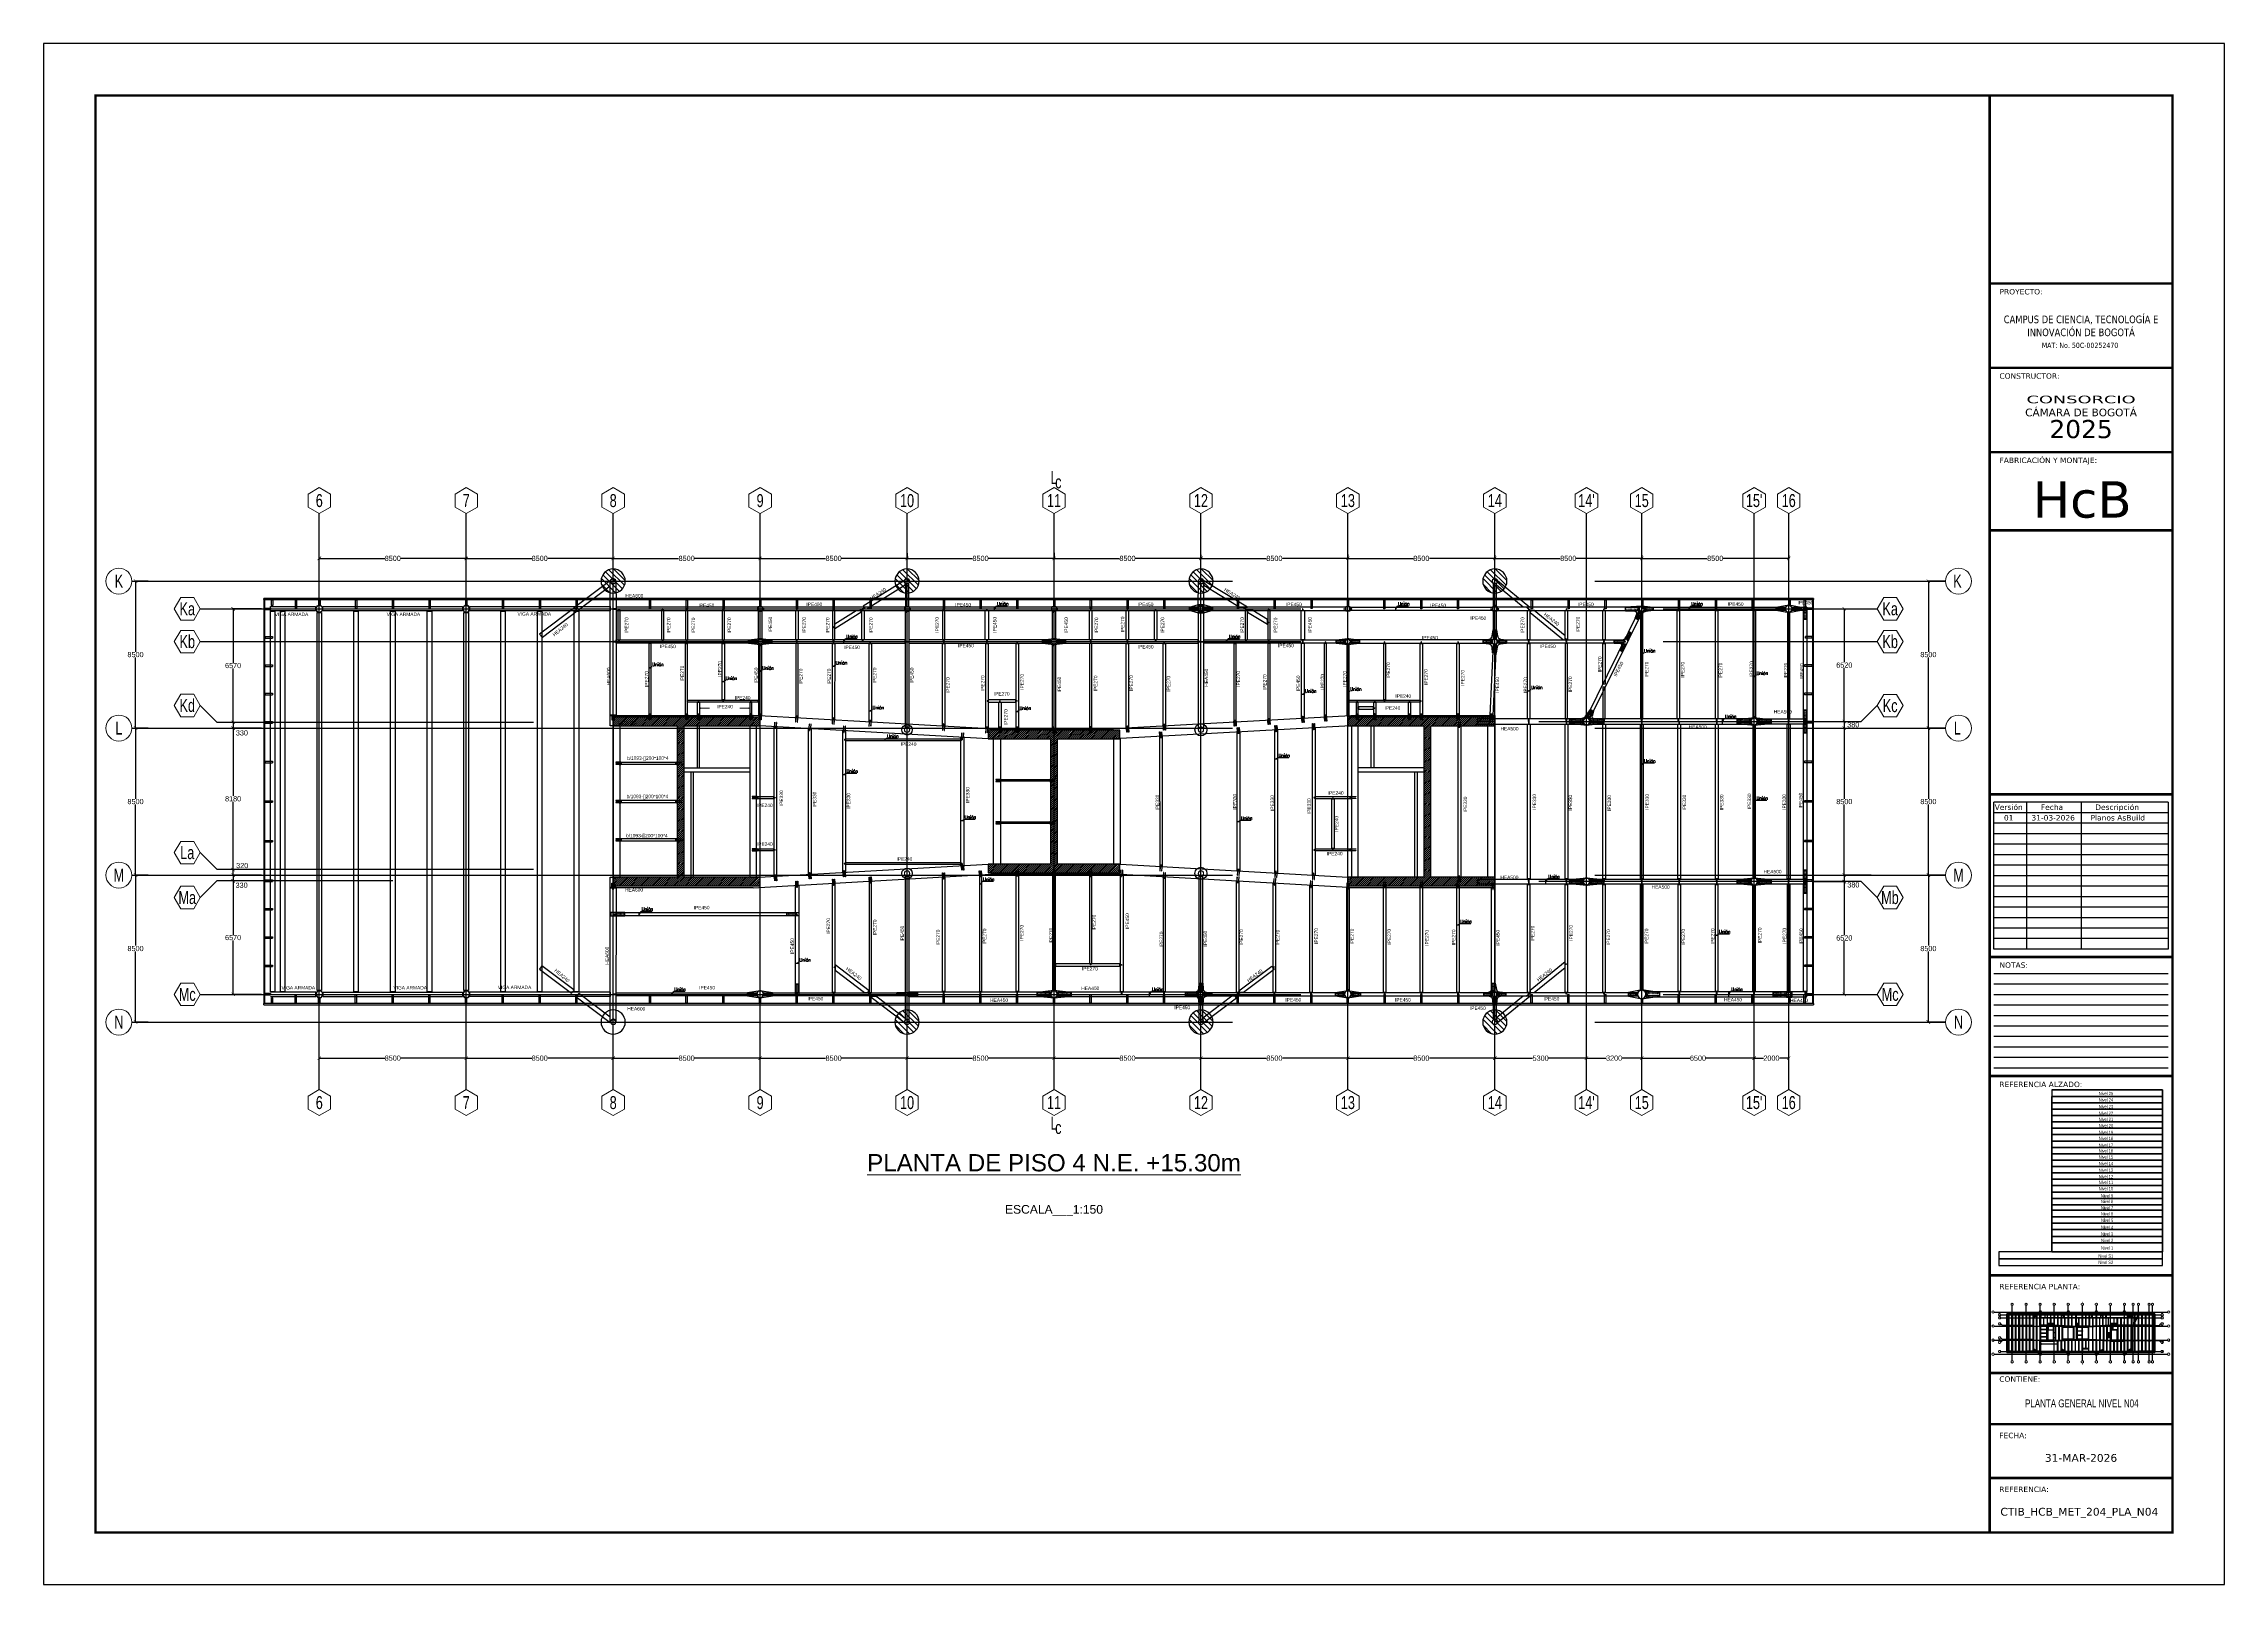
# Paper-space layout 'Layout1' of a CAD drawing. Header units: millimetres. Extents: x 0 to 841, y -5 to 589.
# The model-space entities are those that its viewports show. They can reach past a viewport. Long polylines and large blocks are cut down to what shows.
import ezdxf
from ezdxf.enums import TextEntityAlignment as Align

# ---------------------------------------------------------------- set-up
doc = ezdxf.new("R2010")
doc.units = ezdxf.units.MM
doc.header["$LTSCALE"] = 0.95
for name, pattern in [('Dash', [0.15875, 0.079375, -0.079375]), ('DXK_LINE_DOT2', [3.9198, 1.9599, -1.9599]), ('DXK_LINE_DOT3', [5.9187, 2.979, -0.9799, 0.9799, -0.9799])]:
    doc.linetypes.add(name, pattern=pattern)
for name, color, linetype, lineweight in [('0-1', 250, 'Continuous', 5), ('0-2', 250, 'Dash', 9), ('E_COLUMNAS', 1, 'Continuous', 18), ('E_COLUMNAS-1', 1, 'Continuous', 25), ('E_COLUMNAS-3', 1, 'Continuous', 35), ('E_TEXTO', 3, 'Continuous', 9), ('E_VIGAS-1', 31, 'Continuous', 25), ('E_VIGAS-2', 252, 'Continuous', 25), ('HCB-TEXT-H1', 6, 'Continuous', 18), ('HCB-TEXT-H2', 4, 'Continuous', 18), ('HCB_EJES', 1, 'DXK_LINE_DOT3', 9), ('S-COLS-HDLN-1', 52, 'Continuous', 35), ('S-COLS-HDLN-2', 52, 'Continuous', 9)]:
    doc.layers.add(name, color=color, linetype=linetype, lineweight=lineweight)
for name, color, linetype in [('COTAS', 8, 'Continuous'), ('FORMATO', 7, 'Continuous'), ('HCB-ACH_PANT', 253, 'Continuous'), ('HCB-EJES', 1, 'Continuous'), ('HCB-PLATINAS', 5, 'Continuous'), ('HCB-ROTULOS', 2, 'Continuous'), ('HCB_PANTALLAS', 6, 'Continuous'), ('HCB_PLATINA', 4, 'Continuous'), ('HCB_VIGAS', 4, 'Continuous'), ('UNIÒN', 6, 'Continuous'), ('VIEWPORT', 7, 'Continuous')]:
    doc.layers.add(name, color=color, linetype=linetype)
doc.layers.get('VIEWPORT').freeze()
doc.styles.add('Arial Narrow_3', font='', dxfattribs={"height": 0.3})
doc.styles.add('Arial Narrow_B_1', font='verdana.ttf', dxfattribs={"height": 0.0025})
doc.styles.add('CNI_COTAS', font='romans.shx', dxfattribs={"width": 0.8})
doc.styles.add('VERDANA', font='arial.ttf')
doc.styles.get('Arial Narrow_3').set_extended_font_data('Arial Narrow')
doc.dimstyles.new('1.125', dxfattribs={"dimscale": 0, "dimtxt": 300, "dimasz": 200, "dimexe": 4, "dimexo": 4, "dimgap": 15, "dimtad": 0, "dimdec": 0, "dimzin": 4, "dimdsep": 46, "dimtxsty": 'VERDANA', "dimblk": 'ARCHTICK', "dimcen": -10, "dimclrd": 256, "dimclrt": 3, "dimadec": 0, "dimazin": 0, "dimtfac": 1, "dimtdec": 0, "dimtmove": 2, "dimatfit": 0, "dimldrblk": 'OBLIQUE', "dimfxl": 0.05, "dimtolj": 1, "dimtzin": 0, "dimarcsym": 0})
doc.dimstyles.new('UNIÒN', dxfattribs={"dimscale": 0, "dimtxt": 200, "dimasz": 60, "dimexe": 4, "dimexo": 4, "dimgap": 15, "dimtad": 1, "dimdec": 0, "dimzin": 4, "dimdsep": 46, "dimtxsty": 'CNI_COTAS', "dimcen": -0.09, "dimclrd": 6, "dimclrt": 3, "dimadec": 0, "dimazin": 0, "dimtfac": 1, "dimtdec": 0, "dimtmove": 2, "dimatfit": 0, "dimfxl": 0.05, "dimtolj": 1, "dimtzin": 0, "dimarcsym": 0})
pattern_1 = [(45, (-13332.36, -5955.66), (-56.1266, 56.1266), [])]

# ---------------------------------------------------------------- blocks, each defined once
blk = doc.blocks.new('EST_SFM_VIGA-METALICA-SECCION-C - EST_SFM_VIGA-METALICA-UPN160-1510769-_14_00m_N_E_-NIVEL-4 DOC')
at = {"layer": 'E_VIGAS-1'}
for p, q in [((-11.69, -0.02), (-11.69, 0.05)), ((11.68, 0.05), (-11.69, 0.05)), ((11.68, 0.05), (11.68, -0.02)), ((-11.69, -0.02), (11.68, -0.02))]:
    blk.add_line(p, q, dxfattribs=at)
blk = doc.blocks.new('EST_SFM_VIGA-METALICA-SECCION-C - EST_SFM_VIGA-METALICA-UPN160-1505289-_14_00m_N_E_-NIVEL-4 DOC')
at = {"layer": 'E_VIGAS-1'}
for p, q in [((-44.83, -0.05), (-44.83, 0.02)), ((44.82, 0.02), (-44.83, 0.02)), ((44.82, 0.02), (44.82, -0.05)), ((-44.83, -0.05), (44.82, -0.05))]:
    blk.add_line(p, q, dxfattribs=at)
blk = doc.blocks.new('EST_SFM_VIGA-METALICA-SECCION-C - EST_SFM_VIGA-METALICA-UPN160-1509776-_14_00m_N_E_-NIVEL-4 DOC')
at = {"layer": 'E_VIGAS-1'}
for p, q in [((-44.83, -0.02), (-44.83, 0.05)), ((44.82, 0.05), (-44.83, 0.05)), ((44.82, 0.05), (44.82, -0.02)), ((-44.83, -0.02), (44.82, -0.02))]:
    blk.add_line(p, q, dxfattribs=at)
blk = doc.blocks.new('EST_SFM_VIGA-METALICA-SECCION-C - EST_SFM_VIGA-METALICA-UPN160-1510871-_14_00m_N_E_-NIVEL-4 DOC')
at = {"layer": 'E_VIGAS-1'}
for p, q in [((-11.69, -0.05), (-11.69, 0.02)), ((11.68, 0.02), (-11.69, 0.02)), ((11.68, 0.02), (11.68, -0.05)), ((-11.69, -0.05), (11.68, -0.05))]:
    blk.add_line(p, q, dxfattribs=at)
blk = doc.blocks.new('DCTIB_CNI_EST_MOD-1A-FAC_0001_rvt-1-_14_00m_N_E_-NIVEL-4 DOC')
at = {"layer": 'E_VIGAS-1'}
for p, q in [((-85.81, 164.56), (-85.79, 164.56)), ((-85.79, 164.55), (-85.81, 164.55)), ((-85.79, 164.52), (-85.79, 164.6)), ((-85.79, 164.57), (-85.79, 164.6)), ((-85.79, 164.6), (-85.79, 164.6)), ((-85.79, 164.6), (-85.49, 164.6)), ((-85.79, 164.6), (-85.79, 164.52)), ((-85.79, 164.56), (-85.79, 164.56)), ((-85.79, 164.55), (-85.79, 164.55)), ((-85.79, 164.52), (-85.79, 164.54)), ((-85.79, 164.52), (-85.49, 164.52)), ((-85.79, 164.52), (-85.79, 164.52)), ((-85.49, 164.6), (-85.49, 164.52)), ((-85.44, 165.08), (-85.35, 165.08)), ((-85.35, 165.08), (-85.44, 165.08)), ((-85.44, 165.08), (-85.44, 164.76)), ((-85.44, 165.08), (-85.44, 165.08)), ((-85.44, 165.08), (-85.41, 165.08)), ((-85.35, 164.76), (-85.44, 164.76)), ((-85.4, 165.08), (-85.4, 165.1)), ((-85.4, 165.08), (-85.4, 165.08)), ((-85.39, 165.1), (-85.39, 165.08)), ((-85.39, 165.08), (-85.39, 165.08)), ((-85.38, 165.08), (-85.35, 165.08)), ((-85.35, 165.08), (-85.35, 165.08)), ((-85.35, 165.08), (-85.35, 164.76)), ((-84.06, 165.08), (-83.98, 165.08)), ((-83.98, 165.08), (-84.06, 165.08)), ((-84.06, 165.08), (-84.06, 164.56)), ((-84.06, 165.08), (-84.06, 165.08)), ((-84.06, 165.08), (-84.04, 165.08)), ((-83.98, 164.56), (-84.06, 164.56)), ((-84.03, 165.08), (-84.03, 165.1)), ((-84.03, 165.08), (-84.03, 165.08)), ((-84.02, 165.1), (-84.02, 165.08)), ((-84.02, 165.08), (-84.02, 165.08)), ((-84.01, 165.08), (-83.98, 165.08)), ((-83.98, 165.08), (-83.98, 165.08)), ((-83.98, 165.08), (-83.98, 164.56)), ((-82.7, 165.08), (-82.62, 165.08)), ((-82.62, 165.08), (-82.7, 165.08)), ((-82.7, 165.08), (-82.7, 164.77)), ((-82.7, 165.08), (-82.7, 165.08)), ((-82.7, 165.08), (-82.68, 165.08)), ((-82.62, 164.77), (-82.7, 164.77)), ((-82.66, 165.1), (-82.66, 165.08)), ((-82.66, 165.08), (-82.66, 165.1)), ((-82.66, 165.08), (-82.66, 165.08)), ((-82.66, 165.08), (-82.66, 165.08)), ((-82.65, 165.08), (-82.62, 165.08)), ((-82.62, 165.08), (-82.62, 165.08)), ((-82.62, 165.08), (-82.62, 164.77)), ((-80.58, 165.08), (-80.5, 165.08)), ((-80.5, 165.08), (-80.58, 165.08)), ((-80.58, 165.08), (-80.58, 164.56)), ((-80.58, 165.08), (-80.58, 165.08)), ((-80.58, 165.08), (-80.55, 165.08)), ((-80.5, 164.56), (-80.58, 164.56)), ((-80.54, 165.08), (-80.54, 165.1)), ((-80.54, 165.08), (-80.54, 165.08)), ((-80.53, 165.1), (-80.53, 165.08)), ((-80.53, 165.08), (-80.53, 165.08)), ((-80.52, 165.08), (-80.5, 165.08)), ((-80.5, 165.08), (-80.5, 165.08)), ((-80.5, 165.08), (-80.5, 164.56)), ((-78.45, 165.08), (-78.37, 165.08)), ((-78.37, 165.08), (-78.45, 165.08)), ((-78.45, 165.08), (-78.45, 164.56)), ((-78.45, 165.08), (-78.45, 165.08)), ((-78.45, 165.08), (-78.43, 165.08)), ((-78.37, 164.56), (-78.45, 164.56)), ((-78.41, 165.1), (-78.41, 165.08)), ((-78.41, 165.08), (-78.41, 165.1)), ((-78.41, 165.08), (-78.41, 165.08)), ((-78.41, 165.08), (-78.41, 165.08)), ((-78.4, 165.08), (-78.37, 165.08)), ((-78.37, 165.08), (-78.37, 165.08)), ((-78.37, 165.08), (-78.37, 164.56)), ((-76.33, 165.08), (-76.25, 165.08)), ((-76.25, 165.08), (-76.33, 165.08)), ((-76.33, 165.08), (-76.33, 164.56)), ((-76.33, 165.08), (-76.33, 165.08)), ((-76.33, 165.08), (-76.3, 165.08)), ((-76.25, 164.56), (-76.33, 164.56)), ((-76.29, 165.08), (-76.29, 165.1)), ((-76.29, 165.08), (-76.29, 165.08)), ((-76.28, 165.1), (-76.28, 165.08)), ((-76.28, 165.08), (-76.28, 165.08)), ((-76.27, 165.08), (-76.25, 165.08)), ((-76.25, 165.08), (-76.25, 165.08)), ((-76.25, 165.08), (-76.25, 164.56)), ((-74.2, 165.08), (-74.12, 165.08)), ((-74.12, 165.08), (-74.2, 165.08)), ((-74.2, 165.08), (-74.2, 164.76)), ((-74.2, 165.08), (-74.2, 165.08)), ((-74.2, 165.08), (-74.18, 165.08)), ((-74.12, 164.76), (-74.2, 164.76)), ((-74.16, 165.1), (-74.16, 165.08)), ((-74.16, 165.08), (-74.16, 165.1)), ((-74.16, 165.08), (-74.16, 165.08)), ((-74.16, 165.08), (-74.16, 165.08)), ((-74.15, 165.08), (-74.12, 165.08)), ((-74.12, 165.08), (-74.12, 165.08)), ((-74.12, 165.08), (-74.12, 164.76)), ((-72.08, 165.08), (-72, 165.08)), ((-72, 165.08), (-72.08, 165.08)), ((-72.08, 165.08), (-72.08, 164.56)), ((-72.08, 165.08), (-72.08, 165.08)), ((-72.08, 165.08), (-72.05, 165.08)), ((-72, 164.56), (-72.08, 164.56)), ((-72.04, 165.08), (-72.04, 165.1)), ((-72.04, 165.08), (-72.04, 165.08)), ((-72.03, 165.1), (-72.03, 165.08)), ((-72.03, 165.08), (-72.03, 165.08)), ((-72.02, 165.08), (-72, 165.08)), ((-72, 165.08), (-72, 165.08)), ((-72, 165.08), (-72, 164.56)), ((-69.95, 165.08), (-69.87, 165.08)), ((-69.87, 165.08), (-69.95, 165.08)), ((-69.95, 165.08), (-69.95, 164.56)), ((-69.95, 165.08), (-69.95, 165.08)), ((-69.95, 165.08), (-69.93, 165.08)), ((-69.87, 164.56), (-69.95, 164.56)), ((-69.91, 165.1), (-69.91, 165.08)), ((-69.91, 165.08), (-69.91, 165.1)), ((-69.91, 165.08), (-69.91, 165.08)), ((-69.91, 165.08), (-69.91, 165.08)), ((-69.9, 165.08), (-69.87, 165.08)), ((-69.87, 165.08), (-69.87, 165.08)), ((-69.87, 165.08), (-69.87, 164.56)), ((-67.83, 165.08), (-67.75, 165.08)), ((-67.75, 165.08), (-67.83, 165.08)), ((-67.83, 165.08), (-67.83, 164.56)), ((-67.83, 165.08), (-67.83, 165.08)), ((-67.83, 165.08), (-67.8, 165.08)), ((-67.75, 164.56), (-67.83, 164.56)), ((-67.79, 165.08), (-67.79, 165.1)), ((-67.79, 165.08), (-67.79, 165.08)), ((-67.78, 165.1), (-67.78, 165.08)), ((-67.78, 165.08), (-67.78, 165.08)), ((-67.77, 165.08), (-67.75, 165.08)), ((-67.75, 165.08), (-67.75, 165.08)), ((-67.75, 165.08), (-67.75, 164.56)), ((-63.58, 165.08), (-63.5, 165.08)), ((-63.5, 165.08), (-63.58, 165.08)), ((-63.58, 165.08), (-63.58, 164.56)), ((-63.58, 165.08), (-63.58, 165.08)), ((-63.58, 165.08), (-63.56, 165.08)), ((-63.5, 164.56), (-63.58, 164.56)), ((-63.54, 165.1), (-63.54, 165.08)), ((-63.54, 165.08), (-63.54, 165.1)), ((-63.54, 165.08), (-63.54, 165.08)), ((-63.54, 165.08), (-63.54, 165.08)), ((-63.53, 165.08), (-63.5, 165.08)), ((-63.5, 165.08), (-63.5, 165.08)), ((-63.5, 165.08), (-63.5, 164.56)), ((-61.45, 165.08), (-61.37, 165.08)), ((-61.37, 165.08), (-61.45, 165.08)), ((-61.45, 165.08), (-61.45, 164.56)), ((-61.45, 165.08), (-61.45, 165.08)), ((-61.45, 165.08), (-61.43, 165.08)), ((-61.37, 164.56), (-61.45, 164.56)), ((-61.41, 165.1), (-61.41, 165.08)), ((-61.41, 165.08), (-61.41, 165.1)), ((-61.41, 165.08), (-61.41, 165.08)), ((-61.41, 165.08), (-61.41, 165.08)), ((-61.4, 165.08), (-61.37, 165.08)), ((-61.37, 165.08), (-61.37, 165.08)), ((-61.37, 165.08), (-61.37, 164.56)), ((-59.32, 165.08), (-59.24, 165.08)), ((-59.24, 165.08), (-59.32, 165.08)), ((-59.32, 165.08), (-59.32, 164.56)), ((-59.32, 165.08), (-59.32, 165.08)), ((-59.32, 165.08), (-59.3, 165.08)), ((-59.24, 164.56), (-59.32, 164.56)), ((-59.28, 165.1), (-59.28, 165.08)), ((-59.28, 165.08), (-59.28, 165.1)), ((-59.28, 165.08), (-59.28, 165.08)), ((-59.28, 165.08), (-59.28, 165.08)), ((-59.27, 165.08), (-59.24, 165.08)), ((-59.24, 165.08), (-59.24, 165.08)), ((-59.24, 165.08), (-59.24, 164.56)), ((-57.2, 165.08), (-57.12, 165.08)), ((-57.12, 165.08), (-57.2, 165.08)), ((-57.2, 165.08), (-57.2, 164.69)), ((-57.2, 165.08), (-57.2, 165.08)), ((-57.2, 165.08), (-57.18, 165.08)), ((-57.12, 164.69), (-57.2, 164.69)), ((-57.16, 165.1), (-57.16, 165.08)), ((-57.16, 165.08), (-57.16, 165.1)), ((-57.16, 165.08), (-57.16, 165.08)), ((-57.16, 165.08), (-57.16, 165.08)), ((-57.15, 165.08), (-57.12, 165.08)), ((-57.12, 165.08), (-57.12, 165.08)), ((-57.12, 165.08), (-57.12, 164.69)), ((-55.08, 165.08), (-55, 165.08)), ((-55, 165.08), (-55.08, 165.08)), ((-55.08, 165.08), (-55.08, 164.56)), ((-55.08, 165.08), (-55.08, 165.08)), ((-55.08, 165.08), (-55.06, 165.08)), ((-55, 164.56), (-55.08, 164.56)), ((-55.04, 165.1), (-55.04, 165.08)), ((-55.04, 165.08), (-55.04, 165.1)), ((-55.04, 165.08), (-55.04, 165.08)), ((-55.04, 165.08), (-55.04, 165.08)), ((-55.03, 165.08), (-55, 165.08)), ((-55, 165.08), (-55, 165.08)), ((-55, 165.08), (-55, 164.56)), ((-52.95, 165.08), (-52.87, 165.08)), ((-52.87, 165.08), (-52.95, 165.08)), ((-52.95, 165.08), (-52.95, 164.56)), ((-52.95, 165.08), (-52.95, 165.08)), ((-52.95, 165.08), (-52.93, 165.08)), ((-52.87, 164.56), (-52.95, 164.56)), ((-52.91, 165.1), (-52.91, 165.08)), ((-52.91, 165.08), (-52.91, 165.1)), ((-52.91, 165.08), (-52.91, 165.08)), ((-52.91, 165.08), (-52.91, 165.08)), ((-52.9, 165.08), (-52.87, 165.08)), ((-52.87, 165.08), (-52.87, 165.08)), ((-52.87, 165.08), (-52.87, 164.56)), ((-50.82, 165.08), (-50.74, 165.08)), ((-50.74, 165.08), (-50.82, 165.08)), ((-50.82, 165.08), (-50.82, 164.56)), ((-50.82, 165.08), (-50.82, 165.08)), ((-50.82, 165.08), (-50.8, 165.08)), ((-50.74, 164.56), (-50.82, 164.56)), ((-50.78, 165.1), (-50.78, 165.08)), ((-50.78, 165.08), (-50.78, 165.1)), ((-50.78, 165.08), (-50.78, 165.08)), ((-50.78, 165.08), (-50.78, 165.08)), ((-50.77, 165.08), (-50.74, 165.08)), ((-50.74, 165.08), (-50.74, 165.08)), ((-50.74, 165.08), (-50.74, 164.56)), ((-46.58, 165.08), (-46.5, 165.08)), ((-46.5, 165.08), (-46.58, 165.08)), ((-46.58, 165.08), (-46.58, 164.56)), ((-46.58, 165.08), (-46.58, 165.08)), ((-46.58, 165.08), (-46.55, 165.08)), ((-46.5, 164.56), (-46.58, 164.56)), ((-46.54, 165.08), (-46.54, 165.1)), ((-46.54, 165.08), (-46.54, 165.08)), ((-46.53, 165.1), (-46.53, 165.08)), ((-46.53, 165.08), (-46.53, 165.08)), ((-46.52, 165.08), (-46.5, 165.08)), ((-46.5, 165.08), (-46.5, 165.08)), ((-46.5, 165.08), (-46.5, 164.56)), ((-44.45, 165.08), (-44.37, 165.08)), ((-44.37, 165.08), (-44.45, 165.08)), ((-44.45, 165.08), (-44.45, 164.56)), ((-44.45, 165.08), (-44.45, 165.08)), ((-44.45, 165.08), (-44.43, 165.08)), ((-44.37, 164.56), (-44.45, 164.56)), ((-44.41, 165.1), (-44.41, 165.08)), ((-44.41, 165.08), (-44.41, 165.1)), ((-44.41, 165.08), (-44.41, 165.08)), ((-44.41, 165.08), (-44.41, 165.08)), ((-44.4, 165.08), (-44.37, 165.08)), ((-44.37, 165.08), (-44.37, 165.08)), ((-44.37, 165.08), (-44.37, 164.56)), ((-42.33, 165.08), (-42.25, 165.08)), ((-42.25, 165.08), (-42.33, 165.08)), ((-42.33, 165.08), (-42.33, 164.56)), ((-42.33, 165.08), (-42.33, 165.08)), ((-42.33, 165.08), (-42.3, 165.08)), ((-42.25, 164.56), (-42.33, 164.56)), ((-42.29, 165.08), (-42.29, 165.1)), ((-42.29, 165.08), (-42.29, 165.08)), ((-42.28, 165.1), (-42.28, 165.08)), ((-42.28, 165.08), (-42.28, 165.08)), ((-42.27, 165.08), (-42.25, 165.08)), ((-42.25, 165.08), (-42.25, 165.08)), ((-42.25, 165.08), (-42.25, 164.56)), ((-40.2, 165.08), (-40.12, 165.08)), ((-40.12, 165.08), (-40.2, 165.08)), ((-40.2, 165.08), (-40.2, 164.68)), ((-40.2, 165.08), (-40.2, 165.08)), ((-40.2, 165.08), (-40.18, 165.08)), ((-40.12, 164.68), (-40.2, 164.68)), ((-40.16, 165.1), (-40.16, 165.08)), ((-40.16, 165.08), (-40.16, 165.1)), ((-40.16, 165.08), (-40.16, 165.08)), ((-40.16, 165.08), (-40.16, 165.08)), ((-40.15, 165.08), (-40.12, 165.08)), ((-40.12, 165.08), (-40.12, 165.08)), ((-40.12, 165.08), (-40.12, 164.68)), ((-38.08, 165.08), (-38, 165.08)), ((-38, 165.08), (-38.08, 165.08)), ((-38.08, 165.08), (-38.08, 164.57)), ((-38.08, 165.08), (-38.08, 165.08)), ((-38.08, 165.08), (-38.05, 165.08)), ((-38, 164.57), (-38.08, 164.57)), ((-38.04, 165.09), (-38.03, 165.09)), ((-38.04, 165.08), (-38.04, 165.09)), ((-38.04, 165.08), (-38.04, 165.08)), ((-38.03, 165.09), (-38.03, 165.08)), ((-38.03, 165.08), (-38.03, 165.08)), ((-38.02, 165.08), (-38, 165.08)), ((-38, 165.08), (-38, 165.08)), ((-38, 165.08), (-38, 164.57)), ((-35.95, 165.08), (-35.87, 165.08)), ((-35.87, 165.08), (-35.95, 165.08)), ((-35.95, 165.08), (-35.95, 164.56)), ((-35.95, 165.08), (-35.95, 165.08)), ((-35.95, 165.08), (-35.93, 165.08)), ((-35.87, 164.56), (-35.95, 164.56)), ((-35.91, 165.09), (-35.91, 165.09)), ((-35.91, 165.09), (-35.91, 165.08)), ((-35.91, 165.08), (-35.91, 165.09)), ((-35.91, 165.08), (-35.91, 165.08)), ((-35.91, 165.08), (-35.91, 165.08)), ((-35.9, 165.08), (-35.87, 165.08)), ((-35.87, 165.08), (-35.87, 165.08)), ((-35.87, 165.08), (-35.87, 164.56)), ((-33.83, 165.08), (-33.75, 165.08)), ((-33.75, 165.08), (-33.83, 165.08)), ((-33.83, 165.08), (-33.83, 164.56)), ((-33.83, 165.08), (-33.83, 165.08)), ((-33.83, 165.08), (-33.8, 165.08)), ((-33.75, 164.56), (-33.83, 164.56)), ((-33.79, 165.09), (-33.78, 165.09)), ((-33.79, 165.08), (-33.79, 165.09)), ((-33.79, 165.08), (-33.79, 165.08)), ((-33.78, 165.09), (-33.78, 165.08)), ((-33.78, 165.08), (-33.78, 165.08)), ((-33.77, 165.08), (-33.75, 165.08)), ((-33.75, 165.08), (-33.75, 165.08)), ((-33.75, 165.08), (-33.75, 164.56)), ((-29.57, 165.08), (-29.49, 165.08)), ((-29.49, 165.08), (-29.57, 165.08)), ((-29.57, 165.08), (-29.57, 164.56)), ((-29.57, 165.08), (-29.57, 165.08)), ((-29.57, 165.08), (-29.55, 165.08)), ((-29.49, 164.56), (-29.57, 164.56)), ((-29.53, 165.1), (-29.53, 165.08)), ((-29.53, 165.08), (-29.53, 165.1)), ((-29.53, 165.08), (-29.53, 165.08)), ((-29.53, 165.08), (-29.53, 165.08)), ((-29.52, 165.08), (-29.49, 165.08)), ((-29.49, 165.08), (-29.49, 165.08)), ((-29.49, 165.08), (-29.49, 164.56)), ((-27.44, 165.08), (-27.36, 165.08)), ((-27.36, 165.08), (-27.44, 165.08)), ((-27.44, 165.08), (-27.44, 164.56)), ((-27.44, 165.08), (-27.44, 165.08)), ((-27.44, 165.08), (-27.42, 165.08)), ((-27.36, 164.56), (-27.44, 164.56)), ((-27.4, 165.1), (-27.4, 165.08)), ((-27.4, 165.08), (-27.4, 165.1)), ((-27.4, 165.08), (-27.4, 165.08)), ((-27.4, 165.08), (-27.4, 165.08)), ((-27.39, 165.08), (-27.36, 165.08)), ((-27.36, 165.08), (-27.36, 165.08)), ((-27.36, 165.08), (-27.36, 164.56)), ((-25.31, 165.08), (-25.23, 165.08)), ((-25.23, 165.08), (-25.31, 165.08)), ((-25.31, 165.08), (-25.31, 164.57)), ((-25.31, 165.08), (-25.31, 165.08)), ((-25.31, 165.08), (-25.29, 165.08)), ((-25.23, 164.57), (-25.31, 164.57)), ((-25.27, 165.09), (-25.27, 165.09)), ((-25.27, 165.09), (-25.27, 165.08)), ((-25.27, 165.08), (-25.27, 165.09)), ((-25.27, 165.08), (-25.27, 165.08)), ((-25.27, 165.08), (-25.27, 165.08)), ((-25.26, 165.08), (-25.23, 165.08)), ((-25.23, 165.08), (-25.23, 165.08)), ((-25.23, 165.08), (-25.23, 164.57)), ((-23.2, 165.08), (-23.12, 165.08)), ((-23.12, 165.08), (-23.2, 165.08)), ((-23.2, 165.08), (-23.2, 164.68)), ((-23.2, 165.08), (-23.2, 165.08)), ((-23.2, 165.08), (-23.18, 165.08)), ((-23.12, 164.68), (-23.2, 164.68)), ((-23.16, 165.1), (-23.16, 165.08)), ((-23.16, 165.08), (-23.16, 165.1)), ((-23.16, 165.08), (-23.16, 165.08)), ((-23.16, 165.08), (-23.16, 165.08)), ((-23.15, 165.08), (-23.12, 165.08)), ((-23.12, 165.08), (-23.12, 165.08)), ((-23.12, 165.08), (-23.12, 164.68)), ((-21.11, 165.08), (-21.03, 165.08)), ((-21.03, 165.08), (-21.11, 165.08)), ((-21.11, 165.08), (-21.11, 164.56)), ((-21.11, 165.08), (-21.11, 165.08)), ((-21.11, 165.08), (-21.08, 165.08)), ((-21.03, 164.56), (-21.11, 164.56)), ((-21.07, 165.08), (-21.07, 165.1)), ((-21.07, 165.08), (-21.07, 165.08)), ((-21.06, 165.1), (-21.06, 165.08)), ((-21.06, 165.08), (-21.06, 165.08)), ((-21.05, 165.08), (-21.03, 165.08)), ((-21.03, 165.08), (-21.03, 165.08)), ((-21.03, 165.08), (-21.03, 164.56)), ((-18.97, 165.08), (-18.89, 165.08)), ((-18.89, 165.08), (-18.97, 165.08)), ((-18.97, 165.08), (-18.97, 164.56)), ((-18.97, 165.08), (-18.97, 165.08)), ((-18.97, 165.08), (-18.95, 165.08)), ((-18.89, 164.56), (-18.97, 164.56)), ((-18.93, 165.1), (-18.93, 165.08)), ((-18.93, 165.08), (-18.93, 165.1)), ((-18.93, 165.08), (-18.93, 165.08)), ((-18.93, 165.08), (-18.93, 165.08)), ((-18.92, 165.08), (-18.89, 165.08)), ((-18.89, 165.08), (-18.89, 165.08)), ((-18.89, 165.08), (-18.89, 164.56)), ((-16.84, 165.08), (-16.76, 165.08)), ((-16.76, 165.08), (-16.84, 165.08)), ((-16.84, 165.08), (-16.84, 164.56)), ((-16.84, 165.08), (-16.84, 165.08)), ((-16.84, 165.08), (-16.81, 165.08)), ((-16.76, 164.56), (-16.84, 164.56)), ((-16.8, 165.08), (-16.8, 165.1)), ((-16.8, 165.08), (-16.8, 165.08)), ((-16.79, 165.1), (-16.79, 165.08)), ((-16.79, 165.08), (-16.79, 165.08)), ((-16.78, 165.08), (-16.76, 165.08)), ((-16.76, 165.08), (-16.76, 165.08)), ((-16.76, 165.08), (-16.76, 164.56)), ((-12.57, 165.08), (-12.49, 165.08)), ((-12.49, 165.08), (-12.57, 165.08)), ((-12.57, 165.08), (-12.57, 164.56)), ((-12.57, 165.08), (-12.57, 165.08)), ((-12.57, 165.08), (-12.55, 165.08)), ((-12.49, 164.56), (-12.57, 164.56)), ((-12.53, 165.1), (-12.53, 165.08)), ((-12.53, 165.08), (-12.53, 165.1)), ((-12.53, 165.08), (-12.53, 165.08)), ((-12.53, 165.08), (-12.53, 165.08)), ((-12.52, 165.08), (-12.49, 165.08)), ((-12.49, 165.08), (-12.49, 165.08)), ((-12.49, 165.08), (-12.49, 164.56)), ((-10.44, 165.08), (-10.36, 165.08)), ((-10.36, 165.08), (-10.44, 165.08)), ((-10.44, 165.08), (-10.44, 164.56)), ((-10.44, 165.08), (-10.44, 165.08)), ((-10.44, 165.08), (-10.42, 165.08)), ((-10.36, 164.56), (-10.44, 164.56)), ((-10.4, 165.1), (-10.4, 165.08)), ((-10.4, 165.08), (-10.4, 165.1)), ((-10.4, 165.08), (-10.4, 165.08)), ((-10.4, 165.08), (-10.4, 165.08)), ((-10.39, 165.08), (-10.36, 165.08)), ((-10.36, 165.08), (-10.36, 165.08)), ((-10.36, 165.08), (-10.36, 164.56)), ((-8.31, 165.08), (-8.23, 165.08)), ((-8.23, 165.08), (-8.31, 165.08)), ((-8.31, 165.08), (-8.31, 164.56)), ((-8.31, 165.08), (-8.31, 165.08)), ((-8.31, 165.08), (-8.29, 165.08)), ((-8.23, 164.56), (-8.31, 164.56)), ((-8.27, 165.1), (-8.27, 165.08)), ((-8.27, 165.08), (-8.27, 165.1)), ((-8.27, 165.08), (-8.27, 165.08)), ((-8.27, 165.08), (-8.27, 165.08)), ((-8.26, 165.08), (-8.23, 165.08)), ((-8.23, 165.08), (-8.23, 165.08)), ((-8.23, 165.08), (-8.23, 164.56)), ((-6.18, 165.08), (-6.1, 165.08)), ((-6.1, 165.08), (-6.18, 165.08)), ((-6.18, 165.08), (-6.18, 164.56)), ((-6.18, 165.08), (-6.18, 165.08)), ((-6.18, 165.08), (-6.16, 165.08)), ((-6.1, 164.56), (-6.18, 164.56)), ((-6.14, 165.1), (-6.14, 165.08)), ((-6.14, 165.08), (-6.14, 165.1)), ((-6.14, 165.08), (-6.14, 165.08)), ((-6.14, 165.08), (-6.14, 165.08)), ((-6.13, 165.08), (-6.1, 165.08)), ((-6.1, 165.08), (-6.1, 165.08)), ((-6.1, 165.08), (-6.1, 164.56)), ((-4.05, 165.08), (-3.97, 165.08)), ((-3.97, 165.08), (-4.05, 165.08)), ((-4.05, 165.08), (-4.05, 164.56)), ((-4.05, 165.08), (-4.05, 165.08)), ((-4.05, 165.08), (-4.03, 165.08)), ((-3.97, 164.56), (-4.05, 164.56)), ((-4.01, 165.1), (-4.01, 165.08)), ((-4.01, 165.08), (-4.01, 165.1)), ((-4.01, 165.08), (-4.01, 165.08)), ((-4.01, 165.08), (-4.01, 165.08)), ((-4, 165.08), (-3.97, 165.08)), ((-3.97, 165.08), (-3.97, 165.08)), ((-3.97, 165.08), (-3.97, 164.56)), ((-1.92, 165.08), (-1.84, 165.08)), ((-1.84, 165.08), (-1.92, 165.08)), ((-1.92, 165.08), (-1.92, 164.56)), ((-1.92, 165.08), (-1.92, 165.08)), ((-1.92, 165.08), (-1.9, 165.08)), ((-1.84, 164.56), (-1.92, 164.56)), ((-1.88, 165.1), (-1.88, 165.08)), ((-1.88, 165.08), (-1.88, 165.1)), ((-1.88, 165.08), (-1.88, 165.08)), ((-1.88, 165.08), (-1.88, 165.08)), ((-1.87, 165.08), (-1.84, 165.08)), ((-1.84, 165.08), (-1.84, 165.08)), ((-1.84, 165.08), (-1.84, 164.56)), ((0.21, 165.08), (0.29, 165.08)), ((0.29, 165.08), (0.21, 165.08)), ((0.21, 165.08), (0.21, 164.56)), ((0.21, 165.08), (0.21, 165.08)), ((0.21, 165.08), (0.23, 165.08)), ((0.29, 164.56), (0.21, 164.56)), ((0.25, 165.1), (0.25, 165.08)), ((0.25, 165.08), (0.25, 165.1)), ((0.25, 165.08), (0.25, 165.08)), ((0.25, 165.08), (0.25, 165.08)), ((0.26, 165.08), (0.29, 165.08)), ((0.29, 165.08), (0.29, 165.08)), ((0.29, 165.08), (0.29, 164.56)), ((2.34, 165.08), (2.42, 165.08)), ((2.42, 165.08), (2.34, 165.08)), ((2.34, 165.08), (2.34, 164.75)), ((2.34, 165.08), (2.34, 165.08)), ((2.34, 165.08), (2.36, 165.08)), ((2.42, 164.75), (2.34, 164.75)), ((2.38, 165.1), (2.38, 165.08)), ((2.38, 165.08), (2.38, 165.1)), ((2.38, 165.08), (2.38, 165.08)), ((2.38, 165.08), (2.38, 165.08)), ((2.39, 165.08), (2.42, 165.08)), ((2.42, 165.08), (2.42, 165.08)), ((2.42, 165.08), (2.42, 164.75)), ((3.22, 165.08), (3.3, 165.08)), ((3.3, 165.08), (3.22, 165.08)), ((3.22, 165.08), (3.22, 164.56)), ((3.22, 165.08), (3.22, 165.08)), ((3.22, 165.08), (3.24, 165.08)), ((3.3, 164.56), (3.22, 164.56)), ((3.26, 165.1), (3.26, 165.08)), ((3.26, 165.08), (3.26, 165.1)), ((3.26, 165.08), (3.26, 165.08)), ((3.26, 165.08), (3.26, 165.08)), ((3.27, 165.08), (3.3, 165.08)), ((3.3, 165.08), (3.3, 165.08)), ((3.3, 165.08), (3.3, 164.56)), ((3.39, 164.52), (3.39, 164.6)), ((3.69, 164.6), (3.39, 164.6)), ((3.69, 164.52), (3.39, 164.52)), ((3.69, 164.6), (3.69, 164.52)), ((3.69, 164.52), (3.69, 164.6)), ((3.69, 164.6), (3.7, 164.6)), ((3.7, 164.52), (3.69, 164.52)), ((3.7, 164.6), (3.7, 164.57)), ((3.7, 164.56), (3.7, 164.56)), ((3.7, 164.56), (3.71, 164.56)), ((3.7, 164.55), (3.7, 164.55)), ((3.71, 164.55), (3.7, 164.55)), ((3.7, 164.54), (3.7, 164.52)), ((-85.81, 162.92), (-85.79, 162.92)), ((-85.79, 162.91), (-85.81, 162.91)), ((-85.79, 162.87), (-85.79, 162.96)), ((-85.79, 162.93), (-85.79, 162.96)), ((-85.79, 162.96), (-85.79, 162.96)), ((-85.79, 162.96), (-85.36, 162.96)), ((-85.79, 162.96), (-85.79, 162.87)), ((-85.79, 162.92), (-85.79, 162.92)), ((-85.79, 162.91), (-85.79, 162.91)), ((-85.79, 162.87), (-85.79, 162.9)), ((-85.79, 162.87), (-85.36, 162.87)), ((-85.79, 162.87), (-85.79, 162.87)), ((-85.36, 162.96), (-85.36, 162.87)), ((3.3, 162.87), (3.3, 162.96)), ((3.69, 162.96), (3.3, 162.96)), ((3.69, 162.87), (3.3, 162.87)), ((3.69, 162.96), (3.69, 162.87)), ((3.69, 162.87), (3.69, 162.96)), ((3.69, 162.96), (3.7, 162.96)), ((3.7, 162.87), (3.69, 162.87)), ((3.7, 162.96), (3.7, 162.93)), ((3.7, 162.92), (3.7, 162.92)), ((3.7, 162.92), (3.71, 162.92)), ((3.7, 162.91), (3.7, 162.91)), ((3.71, 162.91), (3.7, 162.91)), ((3.7, 162.9), (3.7, 162.87)), ((-85.81, 161.28), (-85.79, 161.28)), ((-85.79, 161.27), (-85.81, 161.27)), ((-85.79, 161.23), (-85.79, 161.32)), ((-85.79, 161.29), (-85.79, 161.32)), ((-85.79, 161.32), (-85.79, 161.32)), ((-85.79, 161.32), (-85.36, 161.32)), ((-85.79, 161.32), (-85.79, 161.23)), ((-85.79, 161.28), (-85.79, 161.28)), ((-85.79, 161.27), (-85.79, 161.27)), ((-85.79, 161.23), (-85.79, 161.26)), ((-85.79, 161.23), (-85.36, 161.23)), ((-85.79, 161.23), (-85.79, 161.23)), ((-85.36, 161.32), (-85.36, 161.23)), ((3.26, 161.23), (3.26, 161.32)), ((3.69, 161.32), (3.26, 161.32)), ((3.69, 161.23), (3.26, 161.23)), ((3.69, 161.32), (3.69, 161.23)), ((3.69, 161.23), (3.69, 161.32)), ((3.69, 161.32), (3.7, 161.32)), ((3.7, 161.23), (3.69, 161.23)), ((3.7, 161.32), (3.7, 161.29)), ((3.7, 161.28), (3.7, 161.28)), ((3.7, 161.28), (3.71, 161.28)), ((3.7, 161.27), (3.7, 161.27)), ((3.71, 161.27), (3.7, 161.27)), ((3.7, 161.26), (3.7, 161.23)), ((-85.81, 159.64), (-85.79, 159.64)), ((-85.79, 159.63), (-85.81, 159.63)), ((-85.79, 159.59), (-85.79, 159.68)), ((-85.79, 159.65), (-85.79, 159.68)), ((-85.79, 159.68), (-85.79, 159.68)), ((-85.79, 159.68), (-85.36, 159.68)), ((-85.79, 159.68), (-85.79, 159.59)), ((-85.79, 159.64), (-85.79, 159.64)), ((-85.79, 159.63), (-85.79, 159.63)), ((-85.79, 159.59), (-85.79, 159.62)), ((-85.79, 159.59), (-85.36, 159.59)), ((-85.79, 159.59), (-85.79, 159.59)), ((-85.36, 159.68), (-85.36, 159.59)), ((3.26, 159.59), (3.26, 159.68)), ((3.69, 159.68), (3.26, 159.68)), ((3.69, 159.59), (3.26, 159.59)), ((3.69, 159.68), (3.69, 159.59)), ((3.69, 159.59), (3.69, 159.68)), ((3.69, 159.68), (3.7, 159.68)), ((3.7, 159.59), (3.69, 159.59)), ((3.7, 159.68), (3.7, 159.65)), ((3.7, 159.64), (3.7, 159.64)), ((3.7, 159.64), (3.71, 159.64)), ((3.7, 159.63), (3.7, 159.63)), ((3.71, 159.63), (3.7, 159.63)), ((3.7, 159.62), (3.7, 159.59)), ((-85.81, 158), (-85.79, 158)), ((-85.79, 157.99), (-85.81, 157.99)), ((-85.79, 157.95), (-85.79, 158.04)), ((-85.79, 158.01), (-85.79, 158.04)), ((-85.79, 158.04), (-85.79, 158.04)), ((-85.79, 158.04), (-85.36, 158.04)), ((-85.79, 158.04), (-85.79, 157.95)), ((-85.79, 158), (-85.79, 158)), ((-85.79, 157.99), (-85.79, 157.99)), ((-85.79, 157.95), (-85.79, 157.98)), ((-85.79, 157.95), (-85.36, 157.95)), ((-85.79, 157.95), (-85.79, 157.95)), ((-85.36, 158.04), (-85.36, 157.95)), ((3.26, 157.95), (3.26, 158.04)), ((3.69, 158.04), (3.26, 158.04)), ((3.69, 157.95), (3.26, 157.95)), ((3.69, 158.04), (3.69, 157.95)), ((3.69, 157.95), (3.69, 158.04)), ((3.69, 158.04), (3.7, 158.04)), ((3.7, 157.95), (3.69, 157.95)), ((3.7, 158.04), (3.7, 158.01)), ((3.7, 158), (3.7, 158)), ((3.7, 158), (3.71, 158)), ((3.7, 157.99), (3.7, 157.99)), ((3.71, 157.99), (3.7, 157.99)), ((3.7, 157.98), (3.7, 157.95)), ((-85.81, 155.71), (-85.79, 155.71)), ((-85.79, 155.7), (-85.81, 155.7)), ((-85.79, 155.66), (-85.79, 155.74)), ((-85.79, 155.72), (-85.79, 155.74)), ((-85.79, 155.74), (-85.79, 155.74)), ((-85.79, 155.74), (-85.36, 155.74)), ((-85.79, 155.74), (-85.79, 155.66)), ((-85.79, 155.71), (-85.79, 155.71)), ((-85.79, 155.7), (-85.79, 155.7)), ((-85.79, 155.66), (-85.79, 155.69)), ((-85.79, 155.66), (-85.36, 155.66)), ((-85.79, 155.66), (-85.79, 155.66)), ((-85.36, 155.74), (-85.36, 155.66)), ((3.26, 155.66), (3.26, 155.74)), ((3.69, 155.74), (3.26, 155.74)), ((3.69, 155.66), (3.26, 155.66)), ((3.69, 155.74), (3.69, 155.66)), ((3.69, 155.66), (3.69, 155.74)), ((3.69, 155.74), (3.7, 155.74)), ((3.7, 155.66), (3.69, 155.66)), ((3.7, 155.74), (3.7, 155.72)), ((3.7, 155.71), (3.7, 155.71)), ((3.7, 155.71), (3.71, 155.71)), ((3.7, 155.7), (3.7, 155.7)), ((3.71, 155.7), (3.7, 155.7)), ((3.7, 155.69), (3.7, 155.66)), ((-85.81, 153.42), (-85.79, 153.42)), ((-85.79, 153.41), (-85.81, 153.41)), ((-85.79, 153.37), (-85.79, 153.46)), ((-85.79, 153.43), (-85.79, 153.46)), ((-85.79, 153.46), (-85.79, 153.46)), ((-85.79, 153.46), (-85.36, 153.46)), ((-85.79, 153.46), (-85.79, 153.37)), ((-85.79, 153.42), (-85.79, 153.42)), ((-85.79, 153.41), (-85.79, 153.41)), ((-85.79, 153.37), (-85.79, 153.4)), ((-85.79, 153.37), (-85.36, 153.37)), ((-85.79, 153.37), (-85.79, 153.37)), ((-85.36, 153.46), (-85.36, 153.37)), ((3.26, 153.37), (3.26, 153.46)), ((3.69, 153.46), (3.26, 153.46)), ((3.69, 153.37), (3.26, 153.37)), ((3.69, 153.46), (3.69, 153.37)), ((3.69, 153.37), (3.69, 153.46)), ((3.69, 153.46), (3.7, 153.46)), ((3.7, 153.37), (3.69, 153.37)), ((3.7, 153.46), (3.7, 153.43)), ((3.7, 153.42), (3.7, 153.42)), ((3.7, 153.42), (3.71, 153.42)), ((3.7, 153.41), (3.7, 153.41)), ((3.71, 153.41), (3.7, 153.41)), ((3.7, 153.4), (3.7, 153.37)), ((-85.81, 151.13), (-85.79, 151.13)), ((-85.79, 151.12), (-85.81, 151.12)), ((-85.79, 151.08), (-85.79, 151.17)), ((-85.79, 151.14), (-85.79, 151.17)), ((-85.79, 151.17), (-85.79, 151.17)), ((-85.79, 151.17), (-85.36, 151.17)), ((-85.79, 151.17), (-85.79, 151.08)), ((-85.79, 151.13), (-85.79, 151.13)), ((-85.79, 151.12), (-85.79, 151.12)), ((-85.79, 151.08), (-85.79, 151.11)), ((-85.79, 151.08), (-85.36, 151.08)), ((-85.79, 151.08), (-85.79, 151.08)), ((-85.36, 151.17), (-85.36, 151.08)), ((3.26, 151.08), (3.26, 151.17)), ((3.69, 151.17), (3.26, 151.17)), ((3.69, 151.08), (3.26, 151.08)), ((3.69, 151.17), (3.69, 151.08)), ((3.69, 151.08), (3.69, 151.17)), ((3.69, 151.17), (3.7, 151.17)), ((3.7, 151.08), (3.69, 151.08)), ((3.7, 151.17), (3.7, 151.14)), ((3.7, 151.13), (3.7, 151.13)), ((3.7, 151.13), (3.71, 151.13)), ((3.7, 151.12), (3.7, 151.12)), ((3.71, 151.12), (3.7, 151.12)), ((3.7, 151.11), (3.7, 151.08)), ((-85.79, 148.79), (-85.79, 148.88)), ((-85.79, 148.85), (-85.79, 148.88)), ((-85.79, 148.88), (-85.79, 148.88)), ((-85.79, 148.88), (-85.36, 148.88)), ((-85.79, 148.88), (-85.79, 148.79)), ((-85.36, 148.88), (-85.36, 148.79)), ((3.26, 148.79), (3.26, 148.88)), ((3.69, 148.88), (3.26, 148.88)), ((3.69, 148.88), (3.69, 148.79)), ((3.69, 148.79), (3.69, 148.88)), ((3.69, 148.88), (3.7, 148.88)), ((3.7, 148.88), (3.7, 148.85)), ((-85.81, 148.84), (-85.79, 148.84)), ((-85.79, 148.83), (-85.81, 148.83)), ((-85.79, 148.84), (-85.79, 148.84)), ((-85.79, 148.83), (-85.79, 148.83)), ((-85.79, 148.79), (-85.79, 148.82)), ((-85.79, 148.79), (-85.36, 148.79)), ((-85.79, 148.79), (-85.79, 148.79)), ((3.69, 148.79), (3.26, 148.79)), ((3.7, 148.79), (3.69, 148.79)), ((3.7, 148.84), (3.7, 148.84)), ((3.7, 148.84), (3.71, 148.84)), ((3.7, 148.83), (3.7, 148.83)), ((3.71, 148.83), (3.7, 148.83)), ((3.7, 148.82), (3.7, 148.79)), ((-85.81, 147.2), (-85.79, 147.2)), ((-85.79, 147.19), (-85.81, 147.19)), ((-85.79, 147.15), (-85.79, 147.23)), ((-85.79, 147.21), (-85.79, 147.23)), ((-85.79, 147.23), (-85.79, 147.23)), ((-85.79, 147.23), (-85.36, 147.23)), ((-85.79, 147.23), (-85.79, 147.15)), ((-85.79, 147.2), (-85.79, 147.2)), ((-85.79, 147.19), (-85.79, 147.19)), ((-85.79, 147.15), (-85.79, 147.18)), ((-85.79, 147.15), (-85.36, 147.15)), ((-85.79, 147.15), (-85.79, 147.15)), ((-85.36, 147.23), (-85.36, 147.15)), ((3.26, 147.15), (3.26, 147.23)), ((3.69, 147.23), (3.26, 147.23)), ((3.69, 147.15), (3.26, 147.15)), ((3.69, 147.23), (3.69, 147.15)), ((3.69, 147.15), (3.69, 147.23)), ((3.69, 147.23), (3.7, 147.23)), ((3.7, 147.15), (3.69, 147.15)), ((3.7, 147.23), (3.7, 147.21)), ((3.7, 147.2), (3.7, 147.2)), ((3.7, 147.2), (3.71, 147.2)), ((3.7, 147.19), (3.7, 147.19)), ((3.71, 147.19), (3.7, 147.19)), ((3.7, 147.18), (3.7, 147.15)), ((-85.81, 145.55), (-85.79, 145.55)), ((-85.79, 145.55), (-85.81, 145.55)), ((-85.79, 145.51), (-85.79, 145.59)), ((-85.79, 145.56), (-85.79, 145.59)), ((-85.79, 145.59), (-85.79, 145.59)), ((-85.79, 145.59), (-85.36, 145.59)), ((-85.79, 145.59), (-85.79, 145.51)), ((-85.79, 145.55), (-85.79, 145.55)), ((-85.79, 145.55), (-85.79, 145.55)), ((-85.79, 145.51), (-85.79, 145.54)), ((-85.79, 145.51), (-85.36, 145.51)), ((-85.79, 145.51), (-85.79, 145.51)), ((-85.36, 145.59), (-85.36, 145.51)), ((3.26, 145.51), (3.26, 145.59)), ((3.69, 145.59), (3.26, 145.59)), ((3.69, 145.51), (3.26, 145.51)), ((3.69, 145.59), (3.69, 145.51)), ((3.69, 145.51), (3.69, 145.59)), ((3.69, 145.59), (3.7, 145.59)), ((3.7, 145.51), (3.69, 145.51)), ((3.7, 145.59), (3.7, 145.56)), ((3.7, 145.55), (3.7, 145.55)), ((3.7, 145.55), (3.7, 145.55)), ((3.71, 145.55), (3.7, 145.55)), ((3.7, 145.55), (3.71, 145.55)), ((3.7, 145.54), (3.7, 145.51)), ((-85.81, 143.91), (-85.79, 143.91)), ((-85.79, 143.91), (-85.81, 143.91)), ((-85.79, 143.87), (-85.79, 143.95)), ((-85.79, 143.92), (-85.79, 143.95)), ((-85.79, 143.95), (-85.79, 143.95)), ((-85.79, 143.95), (-85.36, 143.95)), ((-85.79, 143.95), (-85.79, 143.87)), ((-85.79, 143.91), (-85.79, 143.91)), ((-85.79, 143.91), (-85.79, 143.91)), ((-85.79, 143.87), (-85.79, 143.89)), ((-85.79, 143.87), (-85.36, 143.87)), ((-85.79, 143.87), (-85.79, 143.87)), ((-85.36, 143.95), (-85.36, 143.87)), ((3.26, 143.87), (3.26, 143.95)), ((3.69, 143.95), (3.26, 143.95)), ((3.69, 143.87), (3.26, 143.87)), ((3.69, 143.95), (3.69, 143.87)), ((3.69, 143.87), (3.69, 143.95)), ((3.69, 143.95), (3.7, 143.95)), ((3.7, 143.87), (3.69, 143.87)), ((3.7, 143.95), (3.7, 143.92)), ((3.7, 143.91), (3.7, 143.91)), ((3.7, 143.91), (3.7, 143.91)), ((3.71, 143.91), (3.7, 143.91)), ((3.7, 143.91), (3.71, 143.91)), ((3.7, 143.89), (3.7, 143.87)), ((-85.81, 142.27), (-85.79, 142.27)), ((-85.79, 142.26), (-85.81, 142.26)), ((-85.79, 142.22), (-85.79, 142.31)), ((-85.79, 142.31), (-85.79, 142.22)), ((-85.79, 142.31), (-85.79, 142.31)), ((-85.49, 142.31), (-85.79, 142.31)), ((-85.79, 142.28), (-85.79, 142.31)), ((-85.79, 142.27), (-85.79, 142.27)), ((-85.79, 142.26), (-85.79, 142.26)), ((-85.79, 142.22), (-85.79, 142.25)), ((-85.79, 142.22), (-85.79, 142.22)), ((-85.49, 142.22), (-85.79, 142.22)), ((-85.49, 142.31), (-85.49, 142.22)), ((-85.43, 142.06), (-85.35, 142.06)), ((-85.43, 141.75), (-85.43, 142.06)), ((-85.35, 141.75), (-85.43, 141.75)), ((-85.41, 141.75), (-85.43, 141.75)), ((-85.43, 141.75), (-85.43, 141.75)), ((-85.43, 141.75), (-85.35, 141.75)), ((-85.4, 141.74), (-85.4, 141.75)), ((-85.4, 141.73), (-85.4, 141.74)), ((-85.39, 141.75), (-85.39, 141.74)), ((-85.39, 141.74), (-85.39, 141.73)), ((-85.35, 141.75), (-85.38, 141.75)), ((-85.35, 141.75), (-85.35, 142.06)), ((-85.35, 141.75), (-85.35, 141.75)), ((-84.06, 142.26), (-83.98, 142.26)), ((-84.06, 141.75), (-84.06, 142.26)), ((-83.98, 141.75), (-84.06, 141.75)), ((-84.04, 141.75), (-84.06, 141.75)), ((-84.06, 141.75), (-84.06, 141.75)), ((-84.06, 141.75), (-83.98, 141.75)), ((-84.03, 141.74), (-84.03, 141.75)), ((-84.03, 141.73), (-84.03, 141.74)), ((-84.02, 141.75), (-84.02, 141.74)), ((-84.02, 141.74), (-84.02, 141.73)), ((-83.98, 141.75), (-84.01, 141.75)), ((-83.98, 141.75), (-83.98, 142.26)), ((-83.98, 141.75), (-83.98, 141.75)), ((-82.7, 142.06), (-82.62, 142.06)), ((-82.7, 141.75), (-82.7, 142.06)), ((-82.62, 141.75), (-82.7, 141.75)), ((-82.68, 141.75), (-82.7, 141.75)), ((-82.7, 141.75), (-82.7, 141.75)), ((-82.7, 141.75), (-82.62, 141.75)), ((-82.66, 141.74), (-82.66, 141.75)), ((-82.66, 141.75), (-82.66, 141.74)), ((-82.66, 141.73), (-82.66, 141.74)), ((-82.66, 141.74), (-82.66, 141.73)), ((-82.62, 141.75), (-82.65, 141.75)), ((-82.62, 141.75), (-82.62, 142.06)), ((-82.62, 141.75), (-82.62, 141.75)), ((-80.58, 142.26), (-80.5, 142.26)), ((-80.58, 141.75), (-80.58, 142.26)), ((-80.5, 141.75), (-80.58, 141.75)), ((-80.55, 141.75), (-80.58, 141.75)), ((-80.58, 141.75), (-80.58, 141.75)), ((-80.58, 141.75), (-80.5, 141.75)), ((-80.54, 141.74), (-80.54, 141.75)), ((-80.54, 141.73), (-80.54, 141.74)), ((-80.53, 141.75), (-80.53, 141.74)), ((-80.53, 141.74), (-80.53, 141.73)), ((-80.5, 141.75), (-80.52, 141.75)), ((-80.5, 141.75), (-80.5, 142.26)), ((-80.5, 141.75), (-80.5, 141.75)), ((-78.45, 142.26), (-78.37, 142.26)), ((-78.45, 141.75), (-78.45, 142.26)), ((-78.37, 141.75), (-78.45, 141.75)), ((-78.43, 141.75), (-78.45, 141.75)), ((-78.45, 141.75), (-78.45, 141.75)), ((-78.45, 141.75), (-78.37, 141.75)), ((-78.41, 141.74), (-78.41, 141.75)), ((-78.41, 141.75), (-78.41, 141.74)), ((-78.41, 141.73), (-78.41, 141.74)), ((-78.41, 141.74), (-78.41, 141.73)), ((-78.37, 141.75), (-78.4, 141.75)), ((-78.37, 141.75), (-78.37, 142.26)), ((-78.37, 141.75), (-78.37, 141.75)), ((-76.33, 142.26), (-76.25, 142.26)), ((-76.33, 141.75), (-76.33, 142.26)), ((-76.25, 141.75), (-76.33, 141.75)), ((-76.3, 141.75), (-76.33, 141.75)), ((-76.33, 141.75), (-76.33, 141.75)), ((-76.33, 141.75), (-76.25, 141.75)), ((-76.29, 141.74), (-76.29, 141.75)), ((-76.29, 141.73), (-76.29, 141.74)), ((-76.28, 141.75), (-76.28, 141.74)), ((-76.28, 141.74), (-76.28, 141.73)), ((-76.25, 141.75), (-76.27, 141.75)), ((-76.25, 141.75), (-76.25, 142.26)), ((-76.25, 141.75), (-76.25, 141.75)), ((-74.2, 142.06), (-74.12, 142.06)), ((-74.2, 141.75), (-74.2, 142.06)), ((-74.12, 141.75), (-74.2, 141.75)), ((-74.18, 141.75), (-74.2, 141.75)), ((-74.2, 141.75), (-74.2, 141.75)), ((-74.2, 141.75), (-74.12, 141.75)), ((-74.16, 141.74), (-74.16, 141.75)), ((-74.16, 141.75), (-74.16, 141.74)), ((-74.16, 141.73), (-74.16, 141.74)), ((-74.16, 141.74), (-74.16, 141.73)), ((-74.12, 141.75), (-74.15, 141.75)), ((-74.12, 141.75), (-74.12, 142.06)), ((-74.12, 141.75), (-74.12, 141.75)), ((-72.08, 142.26), (-72, 142.26)), ((-72.08, 141.75), (-72.08, 142.26)), ((-72, 141.75), (-72.08, 141.75)), ((-72.05, 141.75), (-72.08, 141.75)), ((-72.08, 141.75), (-72.08, 141.75)), ((-72.08, 141.75), (-72, 141.75)), ((-72.04, 141.74), (-72.04, 141.75)), ((-72.04, 141.73), (-72.04, 141.74)), ((-72.03, 141.75), (-72.03, 141.74)), ((-72.03, 141.74), (-72.03, 141.73)), ((-72, 141.75), (-72.02, 141.75)), ((-72, 141.75), (-72, 142.26)), ((-72, 141.75), (-72, 141.75)), ((-69.95, 142.26), (-69.87, 142.26)), ((-69.95, 141.75), (-69.95, 142.26)), ((-69.87, 141.75), (-69.95, 141.75)), ((-69.93, 141.75), (-69.95, 141.75)), ((-69.95, 141.75), (-69.95, 141.75)), ((-69.95, 141.75), (-69.87, 141.75)), ((-69.91, 141.74), (-69.91, 141.75)), ((-69.91, 141.75), (-69.91, 141.74)), ((-69.91, 141.73), (-69.91, 141.74)), ((-69.91, 141.74), (-69.91, 141.73)), ((-69.87, 141.75), (-69.9, 141.75)), ((-69.87, 141.75), (-69.87, 142.26)), ((-69.87, 141.75), (-69.87, 141.75)), ((-67.83, 142.26), (-67.75, 142.26)), ((-67.83, 141.75), (-67.83, 142.26)), ((-67.75, 141.75), (-67.83, 141.75)), ((-67.8, 141.75), (-67.83, 141.75)), ((-67.83, 141.75), (-67.83, 141.75)), ((-67.83, 141.75), (-67.75, 141.75)), ((-67.79, 141.74), (-67.79, 141.75)), ((-67.79, 141.73), (-67.79, 141.74)), ((-67.78, 141.75), (-67.78, 141.74)), ((-67.78, 141.74), (-67.78, 141.73)), ((-67.75, 141.75), (-67.77, 141.75)), ((-67.75, 141.75), (-67.75, 142.26)), ((-67.75, 141.75), (-67.75, 141.75)), ((-63.57, 142.26), (-63.49, 142.26)), ((-63.57, 141.75), (-63.57, 142.26)), ((-63.49, 141.75), (-63.57, 141.75)), ((-63.55, 141.75), (-63.57, 141.75)), ((-63.57, 141.75), (-63.57, 141.75)), ((-63.57, 141.75), (-63.49, 141.75)), ((-63.53, 141.74), (-63.53, 141.75)), ((-63.53, 141.75), (-63.53, 141.74)), ((-63.53, 141.73), (-63.53, 141.74)), ((-63.53, 141.74), (-63.53, 141.73)), ((-63.49, 141.75), (-63.52, 141.75)), ((-63.49, 141.75), (-63.49, 142.26)), ((-63.49, 141.75), (-63.49, 141.75)), ((-61.45, 142.26), (-61.37, 142.26)), ((-61.45, 141.75), (-61.45, 142.26)), ((-61.37, 141.75), (-61.45, 141.75)), ((-61.43, 141.75), (-61.45, 141.75)), ((-61.45, 141.75), (-61.45, 141.75)), ((-61.45, 141.75), (-61.37, 141.75)), ((-61.41, 141.74), (-61.41, 141.75)), ((-61.41, 141.75), (-61.41, 141.74)), ((-61.41, 141.73), (-61.41, 141.74)), ((-61.41, 141.74), (-61.41, 141.73)), ((-61.37, 141.75), (-61.4, 141.75)), ((-61.37, 141.75), (-61.37, 142.26)), ((-61.37, 141.75), (-61.37, 141.75)), ((-59.32, 142.26), (-59.24, 142.26)), ((-59.32, 141.75), (-59.32, 142.26)), ((-59.24, 141.75), (-59.32, 141.75)), ((-59.3, 141.75), (-59.32, 141.75)), ((-59.32, 141.75), (-59.32, 141.75)), ((-59.32, 141.75), (-59.24, 141.75)), ((-59.28, 141.74), (-59.28, 141.75)), ((-59.28, 141.75), (-59.28, 141.74)), ((-59.28, 141.73), (-59.28, 141.74)), ((-59.28, 141.74), (-59.28, 141.73)), ((-59.24, 141.75), (-59.27, 141.75)), ((-59.24, 141.75), (-59.24, 142.26)), ((-59.24, 141.75), (-59.24, 141.75)), ((-57.2, 142.06), (-57.12, 142.06)), ((-57.2, 141.75), (-57.2, 142.06)), ((-57.12, 141.75), (-57.2, 141.75)), ((-57.18, 141.75), (-57.2, 141.75)), ((-57.2, 141.75), (-57.2, 141.75)), ((-57.2, 141.75), (-57.12, 141.75)), ((-57.16, 141.74), (-57.16, 141.75)), ((-57.16, 141.75), (-57.16, 141.74)), ((-57.16, 141.73), (-57.16, 141.74)), ((-57.16, 141.74), (-57.16, 141.73)), ((-57.12, 141.75), (-57.15, 141.75)), ((-57.12, 141.75), (-57.12, 142.06)), ((-57.12, 141.75), (-57.12, 141.75)), ((-55.08, 142.26), (-55, 142.26)), ((-55.08, 141.75), (-55.08, 142.26)), ((-55, 141.75), (-55.08, 141.75)), ((-55.06, 141.75), (-55.08, 141.75)), ((-55.08, 141.75), (-55.08, 141.75)), ((-55.08, 141.75), (-55, 141.75)), ((-55.04, 141.74), (-55.04, 141.75)), ((-55.04, 141.75), (-55.04, 141.74)), ((-55.04, 141.73), (-55.04, 141.74)), ((-55.04, 141.74), (-55.04, 141.73)), ((-55, 141.75), (-55.03, 141.75)), ((-55, 141.75), (-55, 142.26)), ((-55, 141.75), (-55, 141.75)), ((-52.95, 142.26), (-52.87, 142.26)), ((-52.95, 141.75), (-52.95, 142.26)), ((-52.87, 141.75), (-52.95, 141.75)), ((-52.93, 141.75), (-52.95, 141.75)), ((-52.95, 141.75), (-52.95, 141.75)), ((-52.95, 141.75), (-52.87, 141.75)), ((-52.91, 141.74), (-52.91, 141.75)), ((-52.91, 141.75), (-52.91, 141.74)), ((-52.91, 141.73), (-52.91, 141.74)), ((-52.91, 141.74), (-52.91, 141.73)), ((-52.87, 141.75), (-52.9, 141.75)), ((-52.87, 141.75), (-52.87, 142.26)), ((-52.87, 141.75), (-52.87, 141.75)), ((-50.82, 142.26), (-50.74, 142.26)), ((-50.82, 141.75), (-50.82, 142.26)), ((-50.74, 141.75), (-50.82, 141.75)), ((-50.8, 141.75), (-50.82, 141.75)), ((-50.82, 141.75), (-50.82, 141.75)), ((-50.82, 141.75), (-50.74, 141.75)), ((-50.78, 141.74), (-50.78, 141.75)), ((-50.78, 141.75), (-50.78, 141.74)), ((-50.78, 141.73), (-50.78, 141.74)), ((-50.78, 141.74), (-50.78, 141.73)), ((-50.74, 141.75), (-50.77, 141.75)), ((-50.74, 141.75), (-50.74, 142.26)), ((-50.74, 141.75), (-50.74, 141.75)), ((-46.58, 142.26), (-46.5, 142.26)), ((-46.58, 141.75), (-46.58, 142.26)), ((-46.5, 141.75), (-46.58, 141.75)), ((-46.55, 141.75), (-46.58, 141.75)), ((-46.58, 141.75), (-46.58, 141.75)), ((-46.58, 141.75), (-46.5, 141.75)), ((-46.54, 141.74), (-46.54, 141.75)), ((-46.54, 141.73), (-46.54, 141.74)), ((-46.53, 141.75), (-46.53, 141.74)), ((-46.53, 141.74), (-46.53, 141.73)), ((-46.5, 141.75), (-46.52, 141.75)), ((-46.5, 141.75), (-46.5, 142.26)), ((-46.5, 141.75), (-46.5, 141.75)), ((-44.45, 142.26), (-44.37, 142.26)), ((-44.45, 141.75), (-44.45, 142.26)), ((-44.37, 141.75), (-44.45, 141.75)), ((-44.43, 141.75), (-44.45, 141.75)), ((-44.45, 141.75), (-44.45, 141.75)), ((-44.45, 141.75), (-44.37, 141.75)), ((-44.41, 141.74), (-44.41, 141.75)), ((-44.41, 141.75), (-44.41, 141.74)), ((-44.41, 141.73), (-44.41, 141.74)), ((-44.41, 141.74), (-44.41, 141.73)), ((-44.37, 141.75), (-44.4, 141.75)), ((-44.37, 141.75), (-44.37, 142.26)), ((-44.37, 141.75), (-44.37, 141.75)), ((-42.33, 142.26), (-42.25, 142.26)), ((-42.33, 141.75), (-42.33, 142.26)), ((-42.25, 141.75), (-42.33, 141.75)), ((-42.3, 141.75), (-42.33, 141.75)), ((-42.33, 141.75), (-42.33, 141.75)), ((-42.33, 141.75), (-42.25, 141.75)), ((-42.29, 141.74), (-42.29, 141.75)), ((-42.29, 141.73), (-42.29, 141.74)), ((-42.28, 141.75), (-42.28, 141.74)), ((-42.28, 141.74), (-42.28, 141.73)), ((-42.25, 141.75), (-42.27, 141.75)), ((-42.25, 141.75), (-42.25, 142.26)), ((-42.25, 141.75), (-42.25, 141.75)), ((-40.2, 142.06), (-40.12, 142.06)), ((-40.2, 141.75), (-40.2, 142.06)), ((-40.12, 141.75), (-40.2, 141.75)), ((-40.18, 141.75), (-40.2, 141.75)), ((-40.2, 141.75), (-40.2, 141.75)), ((-40.2, 141.75), (-40.12, 141.75)), ((-40.16, 141.74), (-40.16, 141.75)), ((-40.16, 141.75), (-40.16, 141.74)), ((-40.16, 141.73), (-40.16, 141.74)), ((-40.16, 141.74), (-40.16, 141.73)), ((-40.12, 141.75), (-40.15, 141.75)), ((-40.12, 141.75), (-40.12, 142.06)), ((-40.12, 141.75), (-40.12, 141.75)), ((-38.08, 142.26), (-38, 142.26)), ((-38.08, 141.75), (-38.08, 142.26)), ((-38, 141.75), (-38.08, 141.75)), ((-38.05, 141.75), (-38.08, 141.75)), ((-38.08, 141.75), (-38.08, 141.75)), ((-38.08, 141.75), (-38, 141.75)), ((-38.04, 141.74), (-38.04, 141.75)), ((-38.03, 141.74), (-38.04, 141.74)), ((-38.04, 141.74), (-38.04, 141.74)), ((-38.03, 141.75), (-38.03, 141.74)), ((-38.03, 141.74), (-38.03, 141.74)), ((-38, 141.75), (-38.02, 141.75)), ((-38, 141.75), (-38, 142.26)), ((-38, 141.75), (-38, 141.75)), ((-35.95, 142.26), (-35.87, 142.26)), ((-35.95, 141.75), (-35.95, 142.26)), ((-35.87, 141.75), (-35.95, 141.75)), ((-35.93, 141.75), (-35.95, 141.75)), ((-35.95, 141.75), (-35.95, 141.75)), ((-35.95, 141.75), (-35.87, 141.75)), ((-35.91, 141.74), (-35.91, 141.75)), ((-35.91, 141.75), (-35.91, 141.74)), ((-35.91, 141.74), (-35.91, 141.74)), ((-35.91, 141.74), (-35.91, 141.74)), ((-35.91, 141.74), (-35.91, 141.74)), ((-35.87, 141.75), (-35.9, 141.75)), ((-35.87, 141.75), (-35.87, 142.26)), ((-35.87, 141.75), (-35.87, 141.75)), ((-33.83, 142.26), (-33.75, 142.26)), ((-33.83, 141.75), (-33.83, 142.26)), ((-33.75, 141.75), (-33.83, 141.75)), ((-33.8, 141.75), (-33.83, 141.75)), ((-33.83, 141.75), (-33.83, 141.75)), ((-33.83, 141.75), (-33.75, 141.75)), ((-33.79, 141.74), (-33.79, 141.75)), ((-33.78, 141.74), (-33.79, 141.74)), ((-33.79, 141.74), (-33.79, 141.74)), ((-33.78, 141.75), (-33.78, 141.74)), ((-33.78, 141.74), (-33.78, 141.74)), ((-33.75, 141.75), (-33.77, 141.75)), ((-33.75, 141.75), (-33.75, 142.26)), ((-33.75, 141.75), (-33.75, 141.75)), ((-29.57, 142.26), (-29.49, 142.26)), ((-29.57, 141.75), (-29.57, 142.26)), ((-29.49, 141.75), (-29.57, 141.75)), ((-29.55, 141.75), (-29.57, 141.75)), ((-29.57, 141.75), (-29.57, 141.75)), ((-29.57, 141.75), (-29.49, 141.75)), ((-29.53, 141.74), (-29.53, 141.75)), ((-29.53, 141.75), (-29.53, 141.74)), ((-29.53, 141.73), (-29.53, 141.74)), ((-29.53, 141.74), (-29.53, 141.73)), ((-29.49, 141.75), (-29.52, 141.75)), ((-29.49, 141.75), (-29.49, 142.26)), ((-29.49, 141.75), (-29.49, 141.75)), ((-27.44, 142.26), (-27.36, 142.26)), ((-27.44, 141.75), (-27.44, 142.26)), ((-27.36, 141.75), (-27.44, 141.75)), ((-27.42, 141.75), (-27.44, 141.75)), ((-27.44, 141.75), (-27.44, 141.75)), ((-27.44, 141.75), (-27.36, 141.75)), ((-27.4, 141.74), (-27.4, 141.75)), ((-27.4, 141.75), (-27.4, 141.74)), ((-27.4, 141.73), (-27.4, 141.74)), ((-27.4, 141.74), (-27.4, 141.73)), ((-27.36, 141.75), (-27.39, 141.75)), ((-27.36, 141.75), (-27.36, 142.26)), ((-27.36, 141.75), (-27.36, 141.75)), ((-25.31, 142.26), (-25.23, 142.26)), ((-25.31, 141.75), (-25.31, 142.26)), ((-25.23, 141.75), (-25.31, 141.75)), ((-25.29, 141.75), (-25.31, 141.75)), ((-25.31, 141.75), (-25.31, 141.75)), ((-25.31, 141.75), (-25.23, 141.75)), ((-25.27, 141.74), (-25.27, 141.75)), ((-25.27, 141.75), (-25.27, 141.74)), ((-25.27, 141.74), (-25.27, 141.74)), ((-25.27, 141.74), (-25.27, 141.74)), ((-25.27, 141.74), (-25.27, 141.74)), ((-25.23, 141.75), (-25.26, 141.75)), ((-25.23, 141.75), (-25.23, 142.26)), ((-25.23, 141.75), (-25.23, 141.75)), ((-23.2, 142.06), (-23.12, 142.06)), ((-23.2, 141.75), (-23.2, 142.06)), ((-23.12, 141.75), (-23.2, 141.75)), ((-23.18, 141.75), (-23.2, 141.75)), ((-23.2, 141.75), (-23.2, 141.75)), ((-23.2, 141.75), (-23.12, 141.75)), ((-23.16, 141.74), (-23.16, 141.75)), ((-23.16, 141.75), (-23.16, 141.74)), ((-23.16, 141.73), (-23.16, 141.74)), ((-23.16, 141.74), (-23.16, 141.73)), ((-23.12, 141.75), (-23.15, 141.75)), ((-23.12, 141.75), (-23.12, 142.06)), ((-23.12, 141.75), (-23.12, 141.75)), ((-21.07, 142.26), (-20.99, 142.26)), ((-21.07, 141.75), (-21.07, 142.26)), ((-20.99, 141.75), (-21.07, 141.75)), ((-21.05, 141.75), (-21.07, 141.75)), ((-21.07, 141.75), (-21.07, 141.75)), ((-21.07, 141.75), (-20.99, 141.75)), ((-21.03, 141.74), (-21.03, 141.75)), ((-21.03, 141.75), (-21.03, 141.74)), ((-21.03, 141.73), (-21.03, 141.74)), ((-21.03, 141.74), (-21.03, 141.73)), ((-20.99, 141.75), (-21.02, 141.75)), ((-20.99, 141.75), (-20.99, 142.26)), ((-20.99, 141.75), (-20.99, 141.75)), ((-18.94, 142.26), (-18.86, 142.26)), ((-18.94, 141.75), (-18.94, 142.26)), ((-18.86, 141.75), (-18.94, 141.75)), ((-18.92, 141.75), (-18.94, 141.75)), ((-18.94, 141.75), (-18.94, 141.75)), ((-18.94, 141.75), (-18.86, 141.75)), ((-18.9, 141.74), (-18.9, 141.75)), ((-18.9, 141.75), (-18.9, 141.74)), ((-18.9, 141.73), (-18.9, 141.74)), ((-18.9, 141.74), (-18.9, 141.73)), ((-18.86, 141.75), (-18.89, 141.75)), ((-18.86, 141.75), (-18.86, 142.26)), ((-18.86, 141.75), (-18.86, 141.75)), ((-16.81, 142.26), (-16.73, 142.26)), ((-16.81, 141.75), (-16.81, 142.26)), ((-16.73, 141.75), (-16.81, 141.75)), ((-16.79, 141.75), (-16.81, 141.75)), ((-16.81, 141.75), (-16.81, 141.75)), ((-16.81, 141.75), (-16.73, 141.75)), ((-16.77, 141.74), (-16.77, 141.75)), ((-16.77, 141.75), (-16.77, 141.74)), ((-16.77, 141.73), (-16.77, 141.74)), ((-16.77, 141.74), (-16.77, 141.73)), ((-16.73, 141.75), (-16.76, 141.75)), ((-16.73, 141.75), (-16.73, 142.26)), ((-16.73, 141.75), (-16.73, 141.75)), ((-12.57, 142.26), (-12.49, 142.26)), ((-12.57, 141.75), (-12.57, 142.26)), ((-12.49, 141.75), (-12.57, 141.75)), ((-12.55, 141.75), (-12.57, 141.75)), ((-12.57, 141.75), (-12.57, 141.75)), ((-12.57, 141.75), (-12.49, 141.75)), ((-12.53, 141.74), (-12.53, 141.75)), ((-12.53, 141.75), (-12.53, 141.74)), ((-12.53, 141.73), (-12.53, 141.74)), ((-12.53, 141.74), (-12.53, 141.73)), ((-12.49, 141.75), (-12.52, 141.75)), ((-12.49, 141.75), (-12.49, 142.26)), ((-12.49, 141.75), (-12.49, 141.75)), ((-10.44, 142.26), (-10.36, 142.26)), ((-10.44, 141.75), (-10.44, 142.26)), ((-10.36, 141.75), (-10.44, 141.75)), ((-10.42, 141.75), (-10.44, 141.75)), ((-10.44, 141.75), (-10.44, 141.75)), ((-10.44, 141.75), (-10.36, 141.75)), ((-10.4, 141.74), (-10.4, 141.75)), ((-10.4, 141.75), (-10.4, 141.74)), ((-10.4, 141.73), (-10.4, 141.74)), ((-10.4, 141.74), (-10.4, 141.73)), ((-10.36, 141.75), (-10.39, 141.75)), ((-10.36, 141.75), (-10.36, 142.26)), ((-10.36, 141.75), (-10.36, 141.75)), ((-8.31, 142.26), (-8.23, 142.26)), ((-8.31, 141.75), (-8.31, 142.26)), ((-8.23, 141.75), (-8.31, 141.75)), ((-8.29, 141.75), (-8.31, 141.75)), ((-8.31, 141.75), (-8.31, 141.75)), ((-8.31, 141.75), (-8.23, 141.75)), ((-8.27, 141.74), (-8.27, 141.75)), ((-8.27, 141.75), (-8.27, 141.74)), ((-8.27, 141.73), (-8.27, 141.74)), ((-8.27, 141.74), (-8.27, 141.73)), ((-8.23, 141.75), (-8.26, 141.75)), ((-8.23, 141.75), (-8.23, 142.26)), ((-8.23, 141.75), (-8.23, 141.75)), ((-6.18, 142.01), (-6.1, 142.01)), ((-6.18, 141.75), (-6.18, 142.01)), ((-6.1, 141.75), (-6.18, 141.75)), ((-6.16, 141.75), (-6.18, 141.75)), ((-6.18, 141.75), (-6.18, 141.75)), ((-6.18, 141.75), (-6.1, 141.75)), ((-6.14, 141.74), (-6.14, 141.75)), ((-6.14, 141.75), (-6.14, 141.74)), ((-6.14, 141.73), (-6.14, 141.74)), ((-6.14, 141.74), (-6.14, 141.73)), ((-6.1, 141.75), (-6.13, 141.75)), ((-6.1, 141.75), (-6.1, 142.01)), ((-6.1, 141.75), (-6.1, 141.75)), ((-4.05, 142.26), (-3.97, 142.26)), ((-4.05, 141.75), (-4.05, 142.26)), ((-3.97, 141.75), (-4.05, 141.75)), ((-4.03, 141.75), (-4.05, 141.75)), ((-4.05, 141.75), (-4.05, 141.75)), ((-4.05, 141.75), (-3.97, 141.75)), ((-4.01, 141.74), (-4.01, 141.75)), ((-4.01, 141.75), (-4.01, 141.74)), ((-4.01, 141.73), (-4.01, 141.74)), ((-4.01, 141.74), (-4.01, 141.73)), ((-3.97, 141.75), (-4, 141.75)), ((-3.97, 141.75), (-3.97, 142.26)), ((-3.97, 141.75), (-3.97, 141.75)), ((-1.92, 142.26), (-1.84, 142.26)), ((-1.92, 141.75), (-1.92, 142.26)), ((-1.84, 141.75), (-1.92, 141.75)), ((-1.9, 141.75), (-1.92, 141.75)), ((-1.92, 141.75), (-1.92, 141.75)), ((-1.92, 141.75), (-1.84, 141.75)), ((-1.88, 141.74), (-1.88, 141.75)), ((-1.88, 141.75), (-1.88, 141.74)), ((-1.88, 141.73), (-1.88, 141.74)), ((-1.88, 141.74), (-1.88, 141.73)), ((-1.84, 141.75), (-1.87, 141.75)), ((-1.84, 141.75), (-1.84, 142.26)), ((-1.84, 141.75), (-1.84, 141.75)), ((0.21, 142.26), (0.29, 142.26)), ((0.21, 141.75), (0.21, 142.26)), ((0.29, 141.75), (0.21, 141.75)), ((0.23, 141.75), (0.21, 141.75)), ((0.21, 141.75), (0.21, 141.75)), ((0.21, 141.75), (0.29, 141.75)), ((0.25, 141.74), (0.25, 141.75)), ((0.25, 141.75), (0.25, 141.74)), ((0.25, 141.73), (0.25, 141.74)), ((0.25, 141.74), (0.25, 141.73)), ((0.29, 141.75), (0.26, 141.75)), ((0.29, 141.75), (0.29, 142.26)), ((0.29, 141.75), (0.29, 141.75)), ((2.34, 142.14), (2.42, 142.14)), ((2.34, 141.75), (2.34, 142.14)), ((2.42, 141.75), (2.34, 141.75)), ((2.36, 141.75), (2.34, 141.75)), ((2.34, 141.75), (2.34, 141.75)), ((2.34, 141.75), (2.42, 141.75)), ((2.38, 141.74), (2.38, 141.75)), ((2.38, 141.75), (2.38, 141.74)), ((2.38, 141.73), (2.38, 141.74)), ((2.38, 141.74), (2.38, 141.73)), ((2.42, 141.75), (2.39, 141.75)), ((2.42, 141.75), (2.42, 142.14)), ((2.42, 141.75), (2.42, 141.75)), ((3.22, 142.26), (3.3, 142.26)), ((3.22, 141.75), (3.22, 142.26)), ((3.3, 141.75), (3.22, 141.75)), ((3.24, 141.75), (3.22, 141.75)), ((3.22, 141.75), (3.22, 141.75)), ((3.22, 141.75), (3.3, 141.75)), ((3.26, 141.74), (3.26, 141.75)), ((3.26, 141.75), (3.26, 141.74)), ((3.26, 141.73), (3.26, 141.74)), ((3.26, 141.74), (3.26, 141.73)), ((3.3, 141.75), (3.27, 141.75)), ((3.3, 141.75), (3.3, 142.26)), ((3.3, 141.75), (3.3, 141.75)), ((3.39, 142.22), (3.39, 142.31)), ((3.39, 142.31), (3.69, 142.31)), ((3.39, 142.22), (3.69, 142.22)), ((3.69, 142.31), (3.69, 142.22)), ((3.69, 142.31), (3.7, 142.31)), ((3.69, 142.22), (3.69, 142.31)), ((3.7, 142.22), (3.69, 142.22)), ((3.7, 142.31), (3.7, 142.28)), ((3.7, 142.27), (3.7, 142.27)), ((3.7, 142.27), (3.71, 142.27)), ((3.7, 142.26), (3.7, 142.26)), ((3.71, 142.26), (3.7, 142.26)), ((3.7, 142.25), (3.7, 142.22))]:
    blk.add_line(p, q, dxfattribs=at)
for points, knots in [([(-85.79, 164.57), (-85.79, 164.57), (-85.79, 164.57), (-85.79, 164.56), (-85.79, 164.56), (-85.79, 164.56), (-85.79, 164.56), (-85.79, 164.56), (-85.79, 164.56)], [0, 0, 0, 0, 0.142857, 0.285714, 0.428571, 0.571429, 0.785714, 1, 1, 1, 1]), ([(-85.79, 164.56), (-85.79, 164.56), (-85.79, 164.56), (-85.79, 164.56), (-85.79, 164.56), (-85.79, 164.56), (-85.79, 164.56), (-85.79, 164.57), (-85.79, 164.57), (-85.79, 164.57)], [0, 0, 0, 0, 0.285714, 0.428571, 0.571429, 0.678571, 0.732143, 0.785714, 1, 1, 1, 1]), ([(-85.79, 164.54), (-85.79, 164.54), (-85.79, 164.55), (-85.79, 164.55), (-85.79, 164.55), (-85.79, 164.55), (-85.79, 164.55), (-85.79, 164.55), (-85.79, 164.55)], [0, 0, 0, 0, 0.142857, 0.285714, 0.428571, 0.571429, 0.785714, 1, 1, 1, 1]), ([(-85.79, 164.55), (-85.79, 164.55), (-85.79, 164.55), (-85.79, 164.55), (-85.79, 164.55), (-85.79, 164.55), (-85.79, 164.55), (-85.79, 164.55), (-85.79, 164.54), (-85.79, 164.54)], [0, 0, 0, 0, 0.285714, 0.428571, 0.571429, 0.678571, 0.732143, 0.785714, 1, 1, 1, 1]), ([(-85.41, 165.08), (-85.41, 165.08), (-85.41, 165.08), (-85.4, 165.08), (-85.4, 165.08), (-85.4, 165.08), (-85.4, 165.08), (-85.4, 165.08), (-85.4, 165.08)], [0, 0, 0, 0, 0.142857, 0.285714, 0.428571, 0.571429, 0.785714, 1, 1, 1, 1]), ([(-85.4, 165.08), (-85.4, 165.08), (-85.4, 165.08), (-85.4, 165.08), (-85.4, 165.08), (-85.4, 165.08), (-85.4, 165.08), (-85.41, 165.08), (-85.41, 165.08), (-85.41, 165.08)], [0, 0, 0, 0, 0.285714, 0.428571, 0.571429, 0.678571, 0.732143, 0.785714, 1, 1, 1, 1]), ([(-85.38, 165.08), (-85.38, 165.08), (-85.38, 165.08), (-85.39, 165.08), (-85.39, 165.08), (-85.39, 165.08), (-85.39, 165.08), (-85.39, 165.08), (-85.39, 165.08)], [0, 0, 0, 0, 0.142857, 0.285714, 0.428571, 0.571429, 0.785714, 1, 1, 1, 1]), ([(-85.39, 165.08), (-85.39, 165.08), (-85.39, 165.08), (-85.39, 165.08), (-85.39, 165.08), (-85.39, 165.08), (-85.39, 165.08), (-85.38, 165.08), (-85.38, 165.08), (-85.38, 165.08)], [0, 0, 0, 0, 0.285714, 0.428571, 0.571429, 0.678571, 0.732143, 0.785714, 1, 1, 1, 1]), ([(-84.04, 165.08), (-84.04, 165.08), (-84.03, 165.08), (-84.03, 165.08), (-84.03, 165.08), (-84.03, 165.08), (-84.03, 165.08), (-84.03, 165.08), (-84.03, 165.08)], [0, 0, 0, 0, 0.142857, 0.285714, 0.428571, 0.571429, 0.785714, 1, 1, 1, 1]), ([(-84.03, 165.08), (-84.03, 165.08), (-84.03, 165.08), (-84.03, 165.08), (-84.03, 165.08), (-84.03, 165.08), (-84.03, 165.08), (-84.03, 165.08), (-84.04, 165.08), (-84.04, 165.08)], [0, 0, 0, 0, 0.285714, 0.428571, 0.571429, 0.678571, 0.732143, 0.785714, 1, 1, 1, 1]), ([(-84.01, 165.08), (-84.01, 165.08), (-84.01, 165.08), (-84.02, 165.08), (-84.02, 165.08), (-84.02, 165.08), (-84.02, 165.08), (-84.02, 165.08), (-84.02, 165.08)], [0, 0, 0, 0, 0.142857, 0.285714, 0.428571, 0.571429, 0.785714, 1, 1, 1, 1]), ([(-84.02, 165.08), (-84.02, 165.08), (-84.02, 165.08), (-84.02, 165.08), (-84.02, 165.08), (-84.02, 165.08), (-84.01, 165.08), (-84.01, 165.08), (-84.01, 165.08), (-84.01, 165.08)], [0, 0, 0, 0, 0.285714, 0.428571, 0.571429, 0.678571, 0.732143, 0.785714, 1, 1, 1, 1]), ([(-82.68, 165.08), (-82.67, 165.08), (-82.67, 165.08), (-82.67, 165.08), (-82.67, 165.08), (-82.67, 165.08), (-82.66, 165.08), (-82.66, 165.08), (-82.66, 165.08)], [0, 0, 0, 0, 0.142857, 0.285714, 0.428571, 0.571429, 0.785714, 1, 1, 1, 1]), ([(-82.66, 165.08), (-82.66, 165.08), (-82.66, 165.08), (-82.67, 165.08), (-82.67, 165.08), (-82.67, 165.08), (-82.67, 165.08), (-82.67, 165.08), (-82.67, 165.08), (-82.67, 165.08)], [0, 0, 0, 0, 0.2857143, 0.4285714, 0.5714286, 0.6785714, 0.7321429, 0.7857143, 0.9594214, 0.9594214, 0.9594214, 0.9594214]), ([(-82.65, 165.08), (-82.65, 165.08), (-82.65, 165.08), (-82.65, 165.08), (-82.66, 165.08), (-82.66, 165.08), (-82.66, 165.08), (-82.66, 165.08), (-82.66, 165.08)], [0, 0, 0, 0, 0.142857, 0.285714, 0.428571, 0.571429, 0.785714, 1, 1, 1, 1]), ([(-82.66, 165.08), (-82.66, 165.08), (-82.66, 165.08), (-82.66, 165.08), (-82.66, 165.08), (-82.65, 165.08), (-82.65, 165.08), (-82.65, 165.08), (-82.65, 165.08), (-82.65, 165.08)], [0, 0, 0, 0, 0.285714, 0.428571, 0.571429, 0.678571, 0.732143, 0.785714, 1, 1, 1, 1]), ([(-80.55, 165.08), (-80.55, 165.08), (-80.55, 165.08), (-80.55, 165.08), (-80.54, 165.08), (-80.54, 165.08), (-80.54, 165.08), (-80.54, 165.08), (-80.54, 165.08)], [0, 0, 0, 0, 0.142857, 0.285714, 0.428571, 0.571429, 0.785714, 1, 1, 1, 1]), ([(-80.54, 165.08), (-80.54, 165.08), (-80.54, 165.08), (-80.54, 165.08), (-80.54, 165.08), (-80.54, 165.08), (-80.55, 165.08), (-80.55, 165.08), (-80.55, 165.08), (-80.55, 165.08)], [0, 0, 0, 0, 0.285714, 0.428571, 0.571429, 0.678571, 0.732143, 0.785714, 1, 1, 1, 1]), ([(-80.52, 165.08), (-80.52, 165.08), (-80.53, 165.08), (-80.53, 165.08), (-80.53, 165.08), (-80.53, 165.08), (-80.53, 165.08), (-80.53, 165.08), (-80.53, 165.08)], [0, 0, 0, 0, 0.142857, 0.285714, 0.428571, 0.571429, 0.785714, 1, 1, 1, 1]), ([(-80.53, 165.08), (-80.53, 165.08), (-80.53, 165.08), (-80.53, 165.08), (-80.53, 165.08), (-80.53, 165.08), (-80.53, 165.08), (-80.53, 165.08), (-80.52, 165.08), (-80.52, 165.08)], [0, 0, 0, 0, 0.285714, 0.428571, 0.571429, 0.678571, 0.732143, 0.785714, 1, 1, 1, 1]), ([(-78.43, 165.08), (-78.42, 165.08), (-78.42, 165.08), (-78.42, 165.08), (-78.42, 165.08), (-78.42, 165.08), (-78.41, 165.08), (-78.41, 165.08), (-78.41, 165.08)], [0, 0, 0, 0, 0.142857, 0.285714, 0.428571, 0.571429, 0.785714, 1, 1, 1, 1]), ([(-78.41, 165.08), (-78.41, 165.08), (-78.41, 165.08), (-78.42, 165.08), (-78.42, 165.08), (-78.42, 165.08), (-78.42, 165.08), (-78.42, 165.08), (-78.42, 165.08), (-78.43, 165.08)], [0, 0, 0, 0, 0.285714, 0.428571, 0.571429, 0.678571, 0.732143, 0.785714, 1, 1, 1, 1]), ([(-78.4, 165.08), (-78.4, 165.08), (-78.4, 165.08), (-78.4, 165.08), (-78.41, 165.08), (-78.41, 165.08), (-78.41, 165.08), (-78.41, 165.08), (-78.41, 165.08)], [0, 0, 0, 0, 0.142857, 0.285714, 0.428571, 0.571429, 0.785714, 1, 1, 1, 1]), ([(-78.41, 165.08), (-78.41, 165.08), (-78.41, 165.08), (-78.41, 165.08), (-78.41, 165.08), (-78.4, 165.08), (-78.4, 165.08), (-78.4, 165.08), (-78.4, 165.08), (-78.4, 165.08)], [0, 0, 0, 0, 0.285714, 0.428571, 0.571429, 0.678571, 0.732143, 0.785714, 1, 1, 1, 1]), ([(-76.3, 165.08), (-76.3, 165.08), (-76.3, 165.08), (-76.3, 165.08), (-76.29, 165.08), (-76.29, 165.08), (-76.29, 165.08), (-76.29, 165.08), (-76.29, 165.08)], [0, 0, 0, 0, 0.142857, 0.285714, 0.428571, 0.571429, 0.785714, 1, 1, 1, 1]), ([(-76.29, 165.08), (-76.29, 165.08), (-76.29, 165.08), (-76.29, 165.08), (-76.29, 165.08), (-76.29, 165.08), (-76.3, 165.08), (-76.3, 165.08), (-76.3, 165.08), (-76.3, 165.08)], [0, 0, 0, 0, 0.285714, 0.428571, 0.571429, 0.678571, 0.732143, 0.785714, 1, 1, 1, 1]), ([(-76.27, 165.08), (-76.27, 165.08), (-76.28, 165.08), (-76.28, 165.08), (-76.28, 165.08), (-76.28, 165.08), (-76.28, 165.08), (-76.28, 165.08), (-76.28, 165.08)], [0, 0, 0, 0, 0.142857, 0.285714, 0.428571, 0.571429, 0.785714, 1, 1, 1, 1]), ([(-76.28, 165.08), (-76.28, 165.08), (-76.28, 165.08), (-76.28, 165.08), (-76.28, 165.08), (-76.28, 165.08), (-76.28, 165.08), (-76.28, 165.08), (-76.27, 165.08), (-76.27, 165.08)], [0, 0, 0, 0, 0.285714, 0.428571, 0.571429, 0.678571, 0.732143, 0.785714, 1, 1, 1, 1]), ([(-74.18, 165.08), (-74.17, 165.08), (-74.17, 165.08), (-74.17, 165.08), (-74.17, 165.08), (-74.17, 165.08), (-74.16, 165.08), (-74.16, 165.08), (-74.16, 165.08)], [0, 0, 0, 0, 0.142857, 0.285714, 0.428571, 0.571429, 0.785714, 1, 1, 1, 1]), ([(-74.16, 165.08), (-74.16, 165.08), (-74.16, 165.08), (-74.17, 165.08), (-74.17, 165.08), (-74.17, 165.08), (-74.17, 165.08), (-74.17, 165.08), (-74.17, 165.08), (-74.18, 165.08)], [0, 0, 0, 0, 0.285714, 0.428571, 0.571429, 0.678571, 0.732143, 0.785714, 1, 1, 1, 1]), ([(-74.15, 165.08), (-74.15, 165.08), (-74.15, 165.08), (-74.15, 165.08), (-74.16, 165.08), (-74.16, 165.08), (-74.16, 165.08), (-74.16, 165.08), (-74.16, 165.08)], [0, 0, 0, 0, 0.142857, 0.285714, 0.428571, 0.571429, 0.785714, 1, 1, 1, 1]), ([(-74.16, 165.08), (-74.16, 165.08), (-74.16, 165.08), (-74.16, 165.08), (-74.16, 165.08), (-74.15, 165.08), (-74.15, 165.08), (-74.15, 165.08), (-74.15, 165.08), (-74.15, 165.08)], [0, 0, 0, 0, 0.285714, 0.428571, 0.571429, 0.678571, 0.732143, 0.785714, 1, 1, 1, 1]), ([(-72.05, 165.08), (-72.05, 165.08), (-72.05, 165.08), (-72.05, 165.08), (-72.04, 165.08), (-72.04, 165.08), (-72.04, 165.08), (-72.04, 165.08), (-72.04, 165.08)], [0, 0, 0, 0, 0.142857, 0.285714, 0.428571, 0.571429, 0.785714, 1, 1, 1, 1]), ([(-72.04, 165.08), (-72.04, 165.08), (-72.04, 165.08), (-72.04, 165.08), (-72.04, 165.08), (-72.04, 165.08), (-72.05, 165.08), (-72.05, 165.08), (-72.05, 165.08), (-72.05, 165.08)], [0, 0, 0, 0, 0.285714, 0.428571, 0.571429, 0.678571, 0.732143, 0.785714, 1, 1, 1, 1]), ([(-72.02, 165.08), (-72.02, 165.08), (-72.03, 165.08), (-72.03, 165.08), (-72.03, 165.08), (-72.03, 165.08), (-72.03, 165.08), (-72.03, 165.08), (-72.03, 165.08)], [0, 0, 0, 0, 0.142857, 0.285714, 0.428571, 0.571429, 0.785714, 1, 1, 1, 1]), ([(-72.03, 165.08), (-72.03, 165.08), (-72.03, 165.08), (-72.03, 165.08), (-72.03, 165.08), (-72.03, 165.08), (-72.03, 165.08), (-72.03, 165.08), (-72.02, 165.08), (-72.02, 165.08)], [0, 0, 0, 0, 0.285714, 0.428571, 0.571429, 0.678571, 0.732143, 0.785714, 1, 1, 1, 1]), ([(-69.93, 165.08), (-69.92, 165.08), (-69.92, 165.08), (-69.92, 165.08), (-69.92, 165.08), (-69.92, 165.08), (-69.91, 165.08), (-69.91, 165.08), (-69.91, 165.08)], [0, 0, 0, 0, 0.142857, 0.285714, 0.428571, 0.571429, 0.785714, 1, 1, 1, 1]), ([(-69.91, 165.08), (-69.91, 165.08), (-69.91, 165.08), (-69.92, 165.08), (-69.92, 165.08), (-69.92, 165.08), (-69.92, 165.08), (-69.92, 165.08), (-69.92, 165.08), (-69.93, 165.08)], [0, 0, 0, 0, 0.285714, 0.428571, 0.571429, 0.678571, 0.732143, 0.785714, 1, 1, 1, 1]), ([(-69.9, 165.08), (-69.9, 165.08), (-69.9, 165.08), (-69.9, 165.08), (-69.91, 165.08), (-69.91, 165.08), (-69.91, 165.08), (-69.91, 165.08), (-69.91, 165.08)], [0, 0, 0, 0, 0.142857, 0.285714, 0.428571, 0.571429, 0.785714, 1, 1, 1, 1]), ([(-69.91, 165.08), (-69.91, 165.08), (-69.91, 165.08), (-69.91, 165.08), (-69.91, 165.08), (-69.9, 165.08), (-69.9, 165.08), (-69.9, 165.08), (-69.9, 165.08), (-69.9, 165.08)], [0, 0, 0, 0, 0.285714, 0.428571, 0.571429, 0.678571, 0.732143, 0.785714, 1, 1, 1, 1]), ([(-67.8, 165.08), (-67.8, 165.08), (-67.8, 165.08), (-67.8, 165.08), (-67.79, 165.08), (-67.79, 165.08), (-67.79, 165.08), (-67.79, 165.08), (-67.79, 165.08)], [0, 0, 0, 0, 0.142857, 0.285714, 0.428571, 0.571429, 0.785714, 1, 1, 1, 1]), ([(-67.79, 165.08), (-67.79, 165.08), (-67.79, 165.08), (-67.79, 165.08), (-67.79, 165.08), (-67.79, 165.08), (-67.8, 165.08), (-67.8, 165.08), (-67.8, 165.08), (-67.8, 165.08)], [0, 0, 0, 0, 0.285714, 0.428571, 0.571429, 0.678571, 0.732143, 0.785714, 1, 1, 1, 1]), ([(-67.77, 165.08), (-67.77, 165.08), (-67.78, 165.08), (-67.78, 165.08), (-67.78, 165.08), (-67.78, 165.08), (-67.78, 165.08), (-67.78, 165.08), (-67.78, 165.08)], [0, 0, 0, 0, 0.142857, 0.285714, 0.428571, 0.571429, 0.785714, 1, 1, 1, 1]), ([(-67.78, 165.08), (-67.78, 165.08), (-67.78, 165.08), (-67.78, 165.08), (-67.78, 165.08), (-67.78, 165.08), (-67.78, 165.08), (-67.78, 165.08), (-67.77, 165.08), (-67.77, 165.08)], [0, 0, 0, 0, 0.285714, 0.428571, 0.571429, 0.678571, 0.732143, 0.785714, 1, 1, 1, 1]), ([(-63.56, 165.08), (-63.55, 165.08), (-63.55, 165.08), (-63.55, 165.08), (-63.55, 165.08), (-63.55, 165.08), (-63.54, 165.08), (-63.54, 165.08), (-63.54, 165.08)], [0, 0, 0, 0, 0.142857, 0.285714, 0.428571, 0.571429, 0.785714, 1, 1, 1, 1]), ([(-63.54, 165.08), (-63.54, 165.08), (-63.55, 165.08), (-63.55, 165.08), (-63.55, 165.08), (-63.55, 165.08), (-63.55, 165.08), (-63.55, 165.08), (-63.55, 165.08), (-63.56, 165.08)], [0, 0, 0, 0, 0.285714, 0.428571, 0.571429, 0.678571, 0.732143, 0.785714, 1, 1, 1, 1]), ([(-63.53, 165.08), (-63.53, 165.08), (-63.53, 165.08), (-63.53, 165.08), (-63.54, 165.08), (-63.54, 165.08), (-63.54, 165.08), (-63.54, 165.08), (-63.54, 165.08)], [0, 0, 0, 0, 0.142857, 0.285714, 0.428571, 0.571429, 0.785714, 1, 1, 1, 1]), ([(-63.54, 165.08), (-63.54, 165.08), (-63.54, 165.08), (-63.54, 165.08), (-63.54, 165.08), (-63.53, 165.08), (-63.53, 165.08), (-63.53, 165.08), (-63.53, 165.08), (-63.53, 165.08)], [0, 0, 0, 0, 0.285714, 0.428571, 0.571429, 0.678571, 0.732143, 0.785714, 1, 1, 1, 1]), ([(-61.43, 165.08), (-61.42, 165.08), (-61.42, 165.08), (-61.42, 165.08), (-61.42, 165.08), (-61.42, 165.08), (-61.41, 165.08), (-61.41, 165.08), (-61.41, 165.08)], [0, 0, 0, 0, 0.142857, 0.285714, 0.428571, 0.571429, 0.785714, 1, 1, 1, 1]), ([(-61.41, 165.08), (-61.41, 165.08), (-61.42, 165.08), (-61.42, 165.08), (-61.42, 165.08), (-61.42, 165.08), (-61.42, 165.08), (-61.42, 165.08), (-61.42, 165.08), (-61.43, 165.08)], [0, 0, 0, 0, 0.285714, 0.428571, 0.571429, 0.678571, 0.732143, 0.785714, 1, 1, 1, 1]), ([(-61.4, 165.08), (-61.4, 165.08), (-61.4, 165.08), (-61.4, 165.08), (-61.41, 165.08), (-61.41, 165.08), (-61.41, 165.08), (-61.41, 165.08), (-61.41, 165.08)], [0, 0, 0, 0, 0.142857, 0.285714, 0.428571, 0.571429, 0.785714, 1, 1, 1, 1]), ([(-61.41, 165.08), (-61.41, 165.08), (-61.41, 165.08), (-61.41, 165.08), (-61.41, 165.08), (-61.4, 165.08), (-61.4, 165.08), (-61.4, 165.08), (-61.4, 165.08), (-61.4, 165.08)], [0, 0, 0, 0, 0.285714, 0.428571, 0.571429, 0.678571, 0.732143, 0.785714, 1, 1, 1, 1]), ([(-59.3, 165.08), (-59.29, 165.08), (-59.29, 165.08), (-59.29, 165.08), (-59.29, 165.08), (-59.29, 165.08), (-59.28, 165.08), (-59.28, 165.08), (-59.28, 165.08)], [0, 0, 0, 0, 0.142857, 0.285714, 0.428571, 0.571429, 0.785714, 1, 1, 1, 1]), ([(-59.28, 165.08), (-59.28, 165.08), (-59.29, 165.08), (-59.29, 165.08), (-59.29, 165.08), (-59.29, 165.08), (-59.29, 165.08), (-59.29, 165.08), (-59.29, 165.08), (-59.3, 165.08)], [0, 0, 0, 0, 0.285714, 0.428571, 0.571429, 0.678571, 0.732143, 0.785714, 1, 1, 1, 1]), ([(-59.27, 165.08), (-59.27, 165.08), (-59.27, 165.08), (-59.27, 165.08), (-59.28, 165.08), (-59.28, 165.08), (-59.28, 165.08), (-59.28, 165.08), (-59.28, 165.08)], [0, 0, 0, 0, 0.142857, 0.285714, 0.428571, 0.571429, 0.785714, 1, 1, 1, 1]), ([(-59.28, 165.08), (-59.28, 165.08), (-59.28, 165.08), (-59.28, 165.08), (-59.28, 165.08), (-59.27, 165.08), (-59.27, 165.08), (-59.27, 165.08), (-59.27, 165.08), (-59.27, 165.08)], [0, 0, 0, 0, 0.285714, 0.428571, 0.571429, 0.678571, 0.732143, 0.785714, 1, 1, 1, 1]), ([(-57.18, 165.08), (-57.17, 165.08), (-57.17, 165.08), (-57.17, 165.08), (-57.17, 165.08), (-57.17, 165.08), (-57.16, 165.08), (-57.16, 165.08), (-57.16, 165.08)], [0, 0, 0, 0, 0.142857, 0.285714, 0.428571, 0.571429, 0.785714, 1, 1, 1, 1]), ([(-57.16, 165.08), (-57.16, 165.08), (-57.17, 165.08), (-57.17, 165.08), (-57.17, 165.08), (-57.17, 165.08), (-57.17, 165.08), (-57.17, 165.08), (-57.17, 165.08), (-57.18, 165.08)], [0, 0, 0, 0, 0.285714, 0.428571, 0.571429, 0.678571, 0.732143, 0.785714, 1, 1, 1, 1]), ([(-57.15, 165.08), (-57.15, 165.08), (-57.15, 165.08), (-57.15, 165.08), (-57.16, 165.08), (-57.16, 165.08), (-57.16, 165.08), (-57.16, 165.08), (-57.16, 165.08)], [0, 0, 0, 0, 0.142857, 0.285714, 0.428571, 0.571429, 0.785714, 1, 1, 1, 1]), ([(-57.16, 165.08), (-57.16, 165.08), (-57.16, 165.08), (-57.16, 165.08), (-57.16, 165.08), (-57.15, 165.08), (-57.15, 165.08), (-57.15, 165.08), (-57.15, 165.08), (-57.15, 165.08)], [0, 0, 0, 0, 0.285714, 0.428571, 0.571429, 0.678571, 0.732143, 0.785714, 1, 1, 1, 1]), ([(-55.06, 165.08), (-55.05, 165.08), (-55.05, 165.08), (-55.05, 165.08), (-55.05, 165.08), (-55.05, 165.08), (-55.04, 165.08), (-55.04, 165.08), (-55.04, 165.08)], [0, 0, 0, 0, 0.142857, 0.285714, 0.428571, 0.571429, 0.785714, 1, 1, 1, 1]), ([(-55.04, 165.08), (-55.04, 165.08), (-55.05, 165.08), (-55.05, 165.08), (-55.05, 165.08), (-55.05, 165.08), (-55.05, 165.08), (-55.05, 165.08), (-55.05, 165.08), (-55.06, 165.08)], [0, 0, 0, 0, 0.285714, 0.428571, 0.571429, 0.678571, 0.732143, 0.785714, 1, 1, 1, 1]), ([(-55.03, 165.08), (-55.03, 165.08), (-55.03, 165.08), (-55.03, 165.08), (-55.04, 165.08), (-55.04, 165.08), (-55.04, 165.08), (-55.04, 165.08), (-55.04, 165.08)], [0, 0, 0, 0, 0.142857, 0.285714, 0.428571, 0.571429, 0.785714, 1, 1, 1, 1]), ([(-55.04, 165.08), (-55.04, 165.08), (-55.04, 165.08), (-55.04, 165.08), (-55.04, 165.08), (-55.03, 165.08), (-55.03, 165.08), (-55.03, 165.08), (-55.03, 165.08), (-55.03, 165.08)], [0, 0, 0, 0, 0.285714, 0.428571, 0.571429, 0.678571, 0.732143, 0.785714, 1, 1, 1, 1]), ([(-52.93, 165.08), (-52.92, 165.08), (-52.92, 165.08), (-52.92, 165.08), (-52.92, 165.08), (-52.92, 165.08), (-52.91, 165.08), (-52.91, 165.08), (-52.91, 165.08)], [0, 0, 0, 0, 0.142857, 0.285714, 0.428571, 0.571429, 0.785714, 1, 1, 1, 1]), ([(-52.91, 165.08), (-52.91, 165.08), (-52.92, 165.08), (-52.92, 165.08), (-52.92, 165.08), (-52.92, 165.08), (-52.92, 165.08), (-52.92, 165.08), (-52.92, 165.08), (-52.93, 165.08)], [0, 0, 0, 0, 0.285714, 0.428571, 0.571429, 0.678571, 0.732143, 0.785714, 1, 1, 1, 1]), ([(-52.9, 165.08), (-52.9, 165.08), (-52.9, 165.08), (-52.9, 165.08), (-52.91, 165.08), (-52.91, 165.08), (-52.91, 165.08), (-52.91, 165.08), (-52.91, 165.08)], [0, 0, 0, 0, 0.142857, 0.285714, 0.428571, 0.571429, 0.785714, 1, 1, 1, 1]), ([(-52.91, 165.08), (-52.91, 165.08), (-52.91, 165.08), (-52.91, 165.08), (-52.91, 165.08), (-52.9, 165.08), (-52.9, 165.08), (-52.9, 165.08), (-52.9, 165.08), (-52.9, 165.08)], [0, 0, 0, 0, 0.285714, 0.428571, 0.571429, 0.678571, 0.732143, 0.785714, 1, 1, 1, 1]), ([(-50.8, 165.08), (-50.79, 165.08), (-50.79, 165.08), (-50.79, 165.08), (-50.79, 165.08), (-50.79, 165.08), (-50.78, 165.08), (-50.78, 165.08), (-50.78, 165.08)], [0, 0, 0, 0, 0.142857, 0.285714, 0.428571, 0.571429, 0.785714, 1, 1, 1, 1]), ([(-50.78, 165.08), (-50.78, 165.08), (-50.79, 165.08), (-50.79, 165.08), (-50.79, 165.08), (-50.79, 165.08), (-50.79, 165.08), (-50.79, 165.08), (-50.79, 165.08), (-50.8, 165.08)], [0, 0, 0, 0, 0.285714, 0.428571, 0.571429, 0.678571, 0.732143, 0.785714, 1, 1, 1, 1]), ([(-50.77, 165.08), (-50.77, 165.08), (-50.77, 165.08), (-50.77, 165.08), (-50.78, 165.08), (-50.78, 165.08), (-50.78, 165.08), (-50.78, 165.08), (-50.78, 165.08)], [0, 0, 0, 0, 0.142857, 0.285714, 0.428571, 0.571429, 0.785714, 1, 1, 1, 1]), ([(-50.78, 165.08), (-50.78, 165.08), (-50.78, 165.08), (-50.78, 165.08), (-50.78, 165.08), (-50.77, 165.08), (-50.77, 165.08), (-50.77, 165.08), (-50.77, 165.08), (-50.77, 165.08)], [0, 0, 0, 0, 0.285714, 0.428571, 0.571429, 0.678571, 0.732143, 0.785714, 1, 1, 1, 1]), ([(-46.55, 165.08), (-46.55, 165.08), (-46.55, 165.08), (-46.55, 165.08), (-46.54, 165.08), (-46.54, 165.08), (-46.54, 165.08), (-46.54, 165.08), (-46.54, 165.08)], [0, 0, 0, 0, 0.142857, 0.285714, 0.428571, 0.571429, 0.785714, 1, 1, 1, 1]), ([(-46.54, 165.08), (-46.54, 165.08), (-46.54, 165.08), (-46.54, 165.08), (-46.54, 165.08), (-46.54, 165.08), (-46.55, 165.08), (-46.55, 165.08), (-46.55, 165.08), (-46.55, 165.08)], [0, 0, 0, 0, 0.285714, 0.428571, 0.571429, 0.678571, 0.732143, 0.785714, 1, 1, 1, 1]), ([(-46.52, 165.08), (-46.52, 165.08), (-46.53, 165.08), (-46.53, 165.08), (-46.53, 165.08), (-46.53, 165.08), (-46.53, 165.08), (-46.53, 165.08), (-46.53, 165.08)], [0, 0, 0, 0, 0.142857, 0.285714, 0.428571, 0.571429, 0.785714, 1, 1, 1, 1]), ([(-46.53, 165.08), (-46.53, 165.08), (-46.53, 165.08), (-46.53, 165.08), (-46.53, 165.08), (-46.53, 165.08), (-46.53, 165.08), (-46.53, 165.08), (-46.52, 165.08), (-46.52, 165.08)], [0, 0, 0, 0, 0.285714, 0.428571, 0.571429, 0.678571, 0.732143, 0.785714, 1, 1, 1, 1]), ([(-44.43, 165.08), (-44.42, 165.08), (-44.42, 165.08), (-44.42, 165.08), (-44.42, 165.08), (-44.42, 165.08), (-44.41, 165.08), (-44.41, 165.08), (-44.41, 165.08)], [0, 0, 0, 0, 0.142857, 0.285714, 0.428571, 0.571429, 0.785714, 1, 1, 1, 1]), ([(-44.41, 165.08), (-44.41, 165.08), (-44.41, 165.08), (-44.42, 165.08), (-44.42, 165.08), (-44.42, 165.08), (-44.42, 165.08), (-44.42, 165.08), (-44.42, 165.08), (-44.43, 165.08)], [0, 0, 0, 0, 0.285714, 0.428571, 0.571429, 0.678571, 0.732143, 0.785714, 1, 1, 1, 1]), ([(-44.4, 165.08), (-44.4, 165.08), (-44.4, 165.08), (-44.4, 165.08), (-44.41, 165.08), (-44.41, 165.08), (-44.41, 165.08), (-44.41, 165.08), (-44.41, 165.08)], [0, 0, 0, 0, 0.142857, 0.285714, 0.428571, 0.571429, 0.785714, 1, 1, 1, 1]), ([(-44.41, 165.08), (-44.41, 165.08), (-44.41, 165.08), (-44.41, 165.08), (-44.41, 165.08), (-44.4, 165.08), (-44.4, 165.08), (-44.4, 165.08), (-44.4, 165.08), (-44.4, 165.08)], [0, 0, 0, 0, 0.285714, 0.428571, 0.571429, 0.678571, 0.732143, 0.785714, 1, 1, 1, 1]), ([(-42.3, 165.08), (-42.3, 165.08), (-42.3, 165.08), (-42.3, 165.08), (-42.29, 165.08), (-42.29, 165.08), (-42.29, 165.08), (-42.29, 165.08), (-42.29, 165.08)], [0, 0, 0, 0, 0.142857, 0.285714, 0.428571, 0.571429, 0.785714, 1, 1, 1, 1]), ([(-42.29, 165.08), (-42.29, 165.08), (-42.29, 165.08), (-42.29, 165.08), (-42.29, 165.08), (-42.29, 165.08), (-42.3, 165.08), (-42.3, 165.08), (-42.3, 165.08), (-42.3, 165.08)], [0, 0, 0, 0, 0.285714, 0.428571, 0.571429, 0.678571, 0.732143, 0.785714, 1, 1, 1, 1]), ([(-42.27, 165.08), (-42.27, 165.08), (-42.28, 165.08), (-42.28, 165.08), (-42.28, 165.08), (-42.28, 165.08), (-42.28, 165.08), (-42.28, 165.08), (-42.28, 165.08)], [0, 0, 0, 0, 0.142857, 0.285714, 0.428571, 0.571429, 0.785714, 1, 1, 1, 1]), ([(-42.28, 165.08), (-42.28, 165.08), (-42.28, 165.08), (-42.28, 165.08), (-42.28, 165.08), (-42.28, 165.08), (-42.28, 165.08), (-42.28, 165.08), (-42.27, 165.08), (-42.27, 165.08)], [0, 0, 0, 0, 0.285714, 0.428571, 0.571429, 0.678571, 0.732143, 0.785714, 1, 1, 1, 1]), ([(-40.18, 165.08), (-40.17, 165.08), (-40.17, 165.08), (-40.17, 165.08), (-40.17, 165.08), (-40.17, 165.08), (-40.16, 165.08), (-40.16, 165.08), (-40.16, 165.08)], [0, 0, 0, 0, 0.142857, 0.285714, 0.428571, 0.571429, 0.785714, 1, 1, 1, 1]), ([(-40.16, 165.08), (-40.16, 165.08), (-40.17, 165.08), (-40.17, 165.08), (-40.17, 165.08), (-40.17, 165.08), (-40.17, 165.08), (-40.17, 165.08), (-40.17, 165.08), (-40.18, 165.08)], [0, 0, 0, 0, 0.285714, 0.428571, 0.571429, 0.678571, 0.732143, 0.785714, 1, 1, 1, 1]), ([(-40.15, 165.08), (-40.15, 165.08), (-40.15, 165.08), (-40.15, 165.08), (-40.16, 165.08), (-40.16, 165.08), (-40.16, 165.08), (-40.16, 165.08), (-40.16, 165.08)], [0, 0, 0, 0, 0.142857, 0.285714, 0.428571, 0.571429, 0.785714, 1, 1, 1, 1]), ([(-40.16, 165.08), (-40.16, 165.08), (-40.16, 165.08), (-40.16, 165.08), (-40.16, 165.08), (-40.15, 165.08), (-40.15, 165.08), (-40.15, 165.08), (-40.15, 165.08), (-40.15, 165.08)], [0, 0, 0, 0, 0.285714, 0.428571, 0.571429, 0.678571, 0.732143, 0.785714, 1, 1, 1, 1]), ([(-38.05, 165.08), (-38.05, 165.08), (-38.05, 165.08), (-38.05, 165.08), (-38.04, 165.08), (-38.04, 165.08), (-38.04, 165.08), (-38.04, 165.08), (-38.04, 165.08)], [0, 0, 0, 0, 0.142857, 0.285714, 0.428571, 0.571429, 0.785714, 1, 1, 1, 1]), ([(-38.04, 165.08), (-38.04, 165.08), (-38.04, 165.08), (-38.04, 165.08), (-38.04, 165.08), (-38.04, 165.08), (-38.05, 165.08), (-38.05, 165.08), (-38.05, 165.08), (-38.05, 165.08)], [0, 0, 0, 0, 0.285714, 0.428571, 0.571429, 0.678571, 0.732143, 0.785714, 1, 1, 1, 1]), ([(-38.02, 165.08), (-38.02, 165.08), (-38.03, 165.08), (-38.03, 165.08), (-38.03, 165.08), (-38.03, 165.08), (-38.03, 165.08), (-38.03, 165.08), (-38.03, 165.08)], [0, 0, 0, 0, 0.142857, 0.285714, 0.428571, 0.571429, 0.785714, 1, 1, 1, 1]), ([(-38.03, 165.08), (-38.03, 165.08), (-38.03, 165.08), (-38.03, 165.08), (-38.03, 165.08), (-38.03, 165.08), (-38.03, 165.08), (-38.03, 165.08), (-38.02, 165.08), (-38.02, 165.08)], [0, 0, 0, 0, 0.285714, 0.428571, 0.571429, 0.678571, 0.732143, 0.785714, 1, 1, 1, 1]), ([(-35.93, 165.08), (-35.92, 165.08), (-35.92, 165.08), (-35.92, 165.08), (-35.92, 165.08), (-35.92, 165.08), (-35.91, 165.08), (-35.91, 165.08), (-35.91, 165.08)], [0, 0, 0, 0, 0.142857, 0.285714, 0.428571, 0.571429, 0.785714, 1, 1, 1, 1]), ([(-35.91, 165.08), (-35.91, 165.08), (-35.91, 165.08), (-35.92, 165.08), (-35.92, 165.08), (-35.92, 165.08), (-35.92, 165.08), (-35.92, 165.08), (-35.92, 165.08), (-35.93, 165.08)], [0, 0, 0, 0, 0.285714, 0.428571, 0.571429, 0.678571, 0.732143, 0.785714, 1, 1, 1, 1]), ([(-35.9, 165.08), (-35.9, 165.08), (-35.9, 165.08), (-35.9, 165.08), (-35.91, 165.08), (-35.91, 165.08), (-35.91, 165.08), (-35.91, 165.08), (-35.91, 165.08)], [0, 0, 0, 0, 0.142857, 0.285714, 0.428571, 0.571429, 0.785714, 1, 1, 1, 1]), ([(-35.91, 165.08), (-35.91, 165.08), (-35.91, 165.08), (-35.91, 165.08), (-35.91, 165.08), (-35.9, 165.08), (-35.9, 165.08), (-35.9, 165.08), (-35.9, 165.08), (-35.9, 165.08)], [0, 0, 0, 0, 0.285714, 0.428571, 0.571429, 0.678571, 0.732143, 0.785714, 1, 1, 1, 1]), ([(-33.8, 165.08), (-33.8, 165.08), (-33.8, 165.08), (-33.8, 165.08), (-33.79, 165.08), (-33.79, 165.08), (-33.79, 165.08), (-33.79, 165.08), (-33.79, 165.08)], [0, 0, 0, 0, 0.142857, 0.285714, 0.428571, 0.571429, 0.785714, 1, 1, 1, 1]), ([(-33.79, 165.08), (-33.79, 165.08), (-33.79, 165.08), (-33.79, 165.08), (-33.79, 165.08), (-33.79, 165.08), (-33.8, 165.08), (-33.8, 165.08), (-33.8, 165.08), (-33.8, 165.08)], [0, 0, 0, 0, 0.285714, 0.428571, 0.571429, 0.678571, 0.732143, 0.785714, 1, 1, 1, 1]), ([(-33.77, 165.08), (-33.77, 165.08), (-33.78, 165.08), (-33.78, 165.08), (-33.78, 165.08), (-33.78, 165.08), (-33.78, 165.08), (-33.78, 165.08), (-33.78, 165.08)], [0, 0, 0, 0, 0.142857, 0.285714, 0.428571, 0.571429, 0.785714, 1, 1, 1, 1]), ([(-33.78, 165.08), (-33.78, 165.08), (-33.78, 165.08), (-33.78, 165.08), (-33.78, 165.08), (-33.78, 165.08), (-33.78, 165.08), (-33.78, 165.08), (-33.77, 165.08), (-33.77, 165.08)], [0, 0, 0, 0, 0.285714, 0.428571, 0.571429, 0.678571, 0.732143, 0.785714, 1, 1, 1, 1]), ([(-29.55, 165.08), (-29.54, 165.08), (-29.54, 165.08), (-29.54, 165.08), (-29.54, 165.08), (-29.54, 165.08), (-29.53, 165.08), (-29.53, 165.08), (-29.53, 165.08)], [0, 0, 0, 0, 0.142857, 0.285714, 0.428571, 0.571429, 0.785714, 1, 1, 1, 1]), ([(-29.53, 165.08), (-29.53, 165.08), (-29.54, 165.08), (-29.54, 165.08), (-29.54, 165.08), (-29.54, 165.08), (-29.54, 165.08), (-29.54, 165.08), (-29.54, 165.08), (-29.55, 165.08)], [0, 0, 0, 0, 0.285714, 0.428571, 0.571429, 0.678571, 0.732143, 0.785714, 1, 1, 1, 1]), ([(-29.52, 165.08), (-29.52, 165.08), (-29.52, 165.08), (-29.52, 165.08), (-29.53, 165.08), (-29.53, 165.08), (-29.53, 165.08), (-29.53, 165.08), (-29.53, 165.08)], [0, 0, 0, 0, 0.142857, 0.285714, 0.428571, 0.571429, 0.785714, 1, 1, 1, 1]), ([(-29.53, 165.08), (-29.53, 165.08), (-29.53, 165.08), (-29.53, 165.08), (-29.53, 165.08), (-29.52, 165.08), (-29.52, 165.08), (-29.52, 165.08), (-29.52, 165.08), (-29.52, 165.08)], [0, 0, 0, 0, 0.285714, 0.428571, 0.571429, 0.678571, 0.732143, 0.785714, 1, 1, 1, 1]), ([(-27.42, 165.08), (-27.41, 165.08), (-27.41, 165.08), (-27.41, 165.08), (-27.41, 165.08), (-27.41, 165.08), (-27.4, 165.08), (-27.4, 165.08), (-27.4, 165.08)], [0, 0, 0, 0, 0.142857, 0.285714, 0.428571, 0.571429, 0.785714, 1, 1, 1, 1]), ([(-27.4, 165.08), (-27.4, 165.08), (-27.41, 165.08), (-27.41, 165.08), (-27.41, 165.08), (-27.41, 165.08), (-27.41, 165.08), (-27.41, 165.08), (-27.41, 165.08), (-27.42, 165.08)], [0, 0, 0, 0, 0.285714, 0.428571, 0.571429, 0.678571, 0.732143, 0.785714, 1, 1, 1, 1]), ([(-27.39, 165.08), (-27.39, 165.08), (-27.39, 165.08), (-27.39, 165.08), (-27.4, 165.08), (-27.4, 165.08), (-27.4, 165.08), (-27.4, 165.08), (-27.4, 165.08)], [0, 0, 0, 0, 0.142857, 0.285714, 0.428571, 0.571429, 0.785714, 1, 1, 1, 1]), ([(-27.4, 165.08), (-27.4, 165.08), (-27.4, 165.08), (-27.4, 165.08), (-27.4, 165.08), (-27.39, 165.08), (-27.39, 165.08), (-27.39, 165.08), (-27.39, 165.08), (-27.39, 165.08)], [0, 0, 0, 0, 0.285714, 0.428571, 0.571429, 0.678571, 0.732143, 0.785714, 1, 1, 1, 1]), ([(-25.29, 165.08), (-25.28, 165.08), (-25.28, 165.08), (-25.28, 165.08), (-25.28, 165.08), (-25.28, 165.08), (-25.27, 165.08), (-25.27, 165.08), (-25.27, 165.08)], [0, 0, 0, 0, 0.142857, 0.285714, 0.428571, 0.571429, 0.785714, 1, 1, 1, 1]), ([(-25.27, 165.08), (-25.27, 165.08), (-25.28, 165.08), (-25.28, 165.08), (-25.28, 165.08), (-25.28, 165.08), (-25.28, 165.08), (-25.28, 165.08), (-25.28, 165.08), (-25.29, 165.08)], [0, 0, 0, 0, 0.285714, 0.428571, 0.571429, 0.678571, 0.732143, 0.785714, 1, 1, 1, 1]), ([(-25.26, 165.08), (-25.26, 165.08), (-25.26, 165.08), (-25.26, 165.08), (-25.27, 165.08), (-25.27, 165.08), (-25.27, 165.08), (-25.27, 165.08), (-25.27, 165.08)], [0, 0, 0, 0, 0.142857, 0.285714, 0.428571, 0.571429, 0.785714, 1, 1, 1, 1]), ([(-25.27, 165.08), (-25.27, 165.08), (-25.27, 165.08), (-25.27, 165.08), (-25.27, 165.08), (-25.26, 165.08), (-25.26, 165.08), (-25.26, 165.08), (-25.26, 165.08), (-25.26, 165.08)], [0, 0, 0, 0, 0.285714, 0.428571, 0.571429, 0.678571, 0.732143, 0.785714, 1, 1, 1, 1]), ([(-23.18, 165.08), (-23.17, 165.08), (-23.17, 165.08), (-23.17, 165.08), (-23.17, 165.08), (-23.17, 165.08), (-23.16, 165.08), (-23.16, 165.08), (-23.16, 165.08)], [0, 0, 0, 0, 0.142857, 0.285714, 0.428571, 0.571429, 0.785714, 1, 1, 1, 1]), ([(-23.16, 165.08), (-23.16, 165.08), (-23.17, 165.08), (-23.17, 165.08), (-23.17, 165.08), (-23.17, 165.08), (-23.17, 165.08), (-23.17, 165.08), (-23.17, 165.08), (-23.18, 165.08)], [0, 0, 0, 0, 0.285714, 0.428571, 0.571429, 0.678571, 0.732143, 0.785714, 1, 1, 1, 1]), ([(-23.15, 165.08), (-23.15, 165.08), (-23.15, 165.08), (-23.15, 165.08), (-23.16, 165.08), (-23.16, 165.08), (-23.16, 165.08), (-23.16, 165.08), (-23.16, 165.08)], [0, 0, 0, 0, 0.142857, 0.285714, 0.428571, 0.571429, 0.785714, 1, 1, 1, 1]), ([(-23.16, 165.08), (-23.16, 165.08), (-23.16, 165.08), (-23.16, 165.08), (-23.16, 165.08), (-23.15, 165.08), (-23.15, 165.08), (-23.15, 165.08), (-23.15, 165.08), (-23.15, 165.08)], [0, 0, 0, 0, 0.285714, 0.428571, 0.571429, 0.678571, 0.732143, 0.785714, 1, 1, 1, 1]), ([(-21.08, 165.08), (-21.08, 165.08), (-21.08, 165.08), (-21.08, 165.08), (-21.07, 165.08), (-21.07, 165.08), (-21.07, 165.08), (-21.07, 165.08), (-21.07, 165.08)], [0, 0, 0, 0, 0.142857, 0.285714, 0.428571, 0.571429, 0.785714, 1, 1, 1, 1]), ([(-21.07, 165.08), (-21.07, 165.08), (-21.07, 165.08), (-21.07, 165.08), (-21.07, 165.08), (-21.07, 165.08), (-21.08, 165.08), (-21.08, 165.08), (-21.08, 165.08), (-21.08, 165.08)], [0, 0, 0, 0, 0.285714, 0.428571, 0.571429, 0.678571, 0.732143, 0.785714, 1, 1, 1, 1]), ([(-21.05, 165.08), (-21.05, 165.08), (-21.06, 165.08), (-21.06, 165.08), (-21.06, 165.08), (-21.06, 165.08), (-21.06, 165.08), (-21.06, 165.08), (-21.06, 165.08)], [0, 0, 0, 0, 0.142857, 0.285714, 0.428571, 0.571429, 0.785714, 1, 1, 1, 1]), ([(-21.06, 165.08), (-21.06, 165.08), (-21.06, 165.08), (-21.06, 165.08), (-21.06, 165.08), (-21.06, 165.08), (-21.06, 165.08), (-21.06, 165.08), (-21.05, 165.08), (-21.05, 165.08)], [0, 0, 0, 0, 0.285714, 0.428571, 0.571429, 0.678571, 0.732143, 0.785714, 1, 1, 1, 1]), ([(-18.95, 165.08), (-18.94, 165.08), (-18.94, 165.08), (-18.94, 165.08), (-18.94, 165.08), (-18.94, 165.08), (-18.93, 165.08), (-18.93, 165.08), (-18.93, 165.08)], [0, 0, 0, 0, 0.142857, 0.285714, 0.428571, 0.571429, 0.785714, 1, 1, 1, 1]), ([(-18.93, 165.08), (-18.93, 165.08), (-18.93, 165.08), (-18.94, 165.08), (-18.94, 165.08), (-18.94, 165.08), (-18.94, 165.08), (-18.94, 165.08), (-18.94, 165.08), (-18.95, 165.08)], [0, 0, 0, 0, 0.285714, 0.428571, 0.571429, 0.678571, 0.732143, 0.785714, 1, 1, 1, 1]), ([(-18.92, 165.08), (-18.92, 165.08), (-18.92, 165.08), (-18.92, 165.08), (-18.93, 165.08), (-18.93, 165.08), (-18.93, 165.08), (-18.93, 165.08), (-18.93, 165.08)], [0, 0, 0, 0, 0.142857, 0.285714, 0.428571, 0.571429, 0.785714, 1, 1, 1, 1]), ([(-18.93, 165.08), (-18.93, 165.08), (-18.93, 165.08), (-18.93, 165.08), (-18.93, 165.08), (-18.92, 165.08), (-18.92, 165.08), (-18.92, 165.08), (-18.92, 165.08), (-18.92, 165.08)], [0, 0, 0, 0, 0.285714, 0.428571, 0.571429, 0.678571, 0.732143, 0.785714, 1, 1, 1, 1]), ([(-16.81, 165.08), (-16.81, 165.08), (-16.81, 165.08), (-16.81, 165.08), (-16.8, 165.08), (-16.8, 165.08), (-16.8, 165.08), (-16.8, 165.08), (-16.8, 165.08)], [0, 0, 0, 0, 0.142857, 0.285714, 0.428571, 0.571429, 0.785714, 1, 1, 1, 1]), ([(-16.8, 165.08), (-16.8, 165.08), (-16.8, 165.08), (-16.8, 165.08), (-16.8, 165.08), (-16.8, 165.08), (-16.81, 165.08), (-16.81, 165.08), (-16.81, 165.08), (-16.81, 165.08)], [0, 0, 0, 0, 0.285714, 0.428571, 0.571429, 0.678571, 0.732143, 0.785714, 1, 1, 1, 1]), ([(-16.78, 165.08), (-16.78, 165.08), (-16.79, 165.08), (-16.79, 165.08), (-16.79, 165.08), (-16.79, 165.08), (-16.79, 165.08), (-16.79, 165.08), (-16.79, 165.08)], [0, 0, 0, 0, 0.142857, 0.285714, 0.428571, 0.571429, 0.785714, 1, 1, 1, 1]), ([(-16.79, 165.08), (-16.79, 165.08), (-16.79, 165.08), (-16.79, 165.08), (-16.79, 165.08), (-16.79, 165.08), (-16.79, 165.08), (-16.79, 165.08), (-16.78, 165.08), (-16.78, 165.08)], [0, 0, 0, 0, 0.285714, 0.428571, 0.571429, 0.678571, 0.732143, 0.785714, 1, 1, 1, 1]), ([(-12.55, 165.08), (-12.54, 165.08), (-12.54, 165.08), (-12.54, 165.08), (-12.54, 165.08), (-12.54, 165.08), (-12.53, 165.08), (-12.53, 165.08), (-12.53, 165.08)], [0, 0, 0, 0, 0.142857, 0.285714, 0.428571, 0.571429, 0.785714, 1, 1, 1, 1]), ([(-12.53, 165.08), (-12.53, 165.08), (-12.54, 165.08), (-12.54, 165.08), (-12.54, 165.08), (-12.54, 165.08), (-12.54, 165.08), (-12.54, 165.08), (-12.54, 165.08), (-12.55, 165.08)], [0, 0, 0, 0, 0.285714, 0.428571, 0.571429, 0.678571, 0.732143, 0.785714, 1, 1, 1, 1]), ([(-12.52, 165.08), (-12.52, 165.08), (-12.52, 165.08), (-12.52, 165.08), (-12.53, 165.08), (-12.53, 165.08), (-12.53, 165.08), (-12.53, 165.08), (-12.53, 165.08)], [0, 0, 0, 0, 0.142857, 0.285714, 0.428571, 0.571429, 0.785714, 1, 1, 1, 1]), ([(-12.53, 165.08), (-12.53, 165.08), (-12.53, 165.08), (-12.53, 165.08), (-12.53, 165.08), (-12.52, 165.08), (-12.52, 165.08), (-12.52, 165.08), (-12.52, 165.08), (-12.52, 165.08)], [0, 0, 0, 0, 0.285714, 0.428571, 0.571429, 0.678571, 0.732143, 0.785714, 1, 1, 1, 1]), ([(-10.42, 165.08), (-10.41, 165.08), (-10.41, 165.08), (-10.41, 165.08), (-10.41, 165.08), (-10.41, 165.08), (-10.4, 165.08), (-10.4, 165.08), (-10.4, 165.08)], [0, 0, 0, 0, 0.142857, 0.285714, 0.428571, 0.571429, 0.785714, 1, 1, 1, 1]), ([(-10.4, 165.08), (-10.4, 165.08), (-10.41, 165.08), (-10.41, 165.08), (-10.41, 165.08), (-10.41, 165.08), (-10.41, 165.08), (-10.41, 165.08), (-10.41, 165.08), (-10.42, 165.08)], [0, 0, 0, 0, 0.285714, 0.428571, 0.571429, 0.678571, 0.732143, 0.785714, 1, 1, 1, 1]), ([(-10.39, 165.08), (-10.39, 165.08), (-10.39, 165.08), (-10.39, 165.08), (-10.4, 165.08), (-10.4, 165.08), (-10.4, 165.08), (-10.4, 165.08), (-10.4, 165.08)], [0, 0, 0, 0, 0.142857, 0.285714, 0.428571, 0.571429, 0.785714, 1, 1, 1, 1]), ([(-10.4, 165.08), (-10.4, 165.08), (-10.4, 165.08), (-10.4, 165.08), (-10.4, 165.08), (-10.39, 165.08), (-10.39, 165.08), (-10.39, 165.08), (-10.39, 165.08), (-10.39, 165.08)], [0, 0, 0, 0, 0.285714, 0.428571, 0.571429, 0.678571, 0.732143, 0.785714, 1, 1, 1, 1]), ([(-8.29, 165.08), (-8.28, 165.08), (-8.28, 165.08), (-8.28, 165.08), (-8.28, 165.08), (-8.28, 165.08), (-8.27, 165.08), (-8.27, 165.08), (-8.27, 165.08)], [0, 0, 0, 0, 0.142857, 0.285714, 0.428571, 0.571429, 0.785714, 1, 1, 1, 1]), ([(-8.27, 165.08), (-8.27, 165.08), (-8.28, 165.08), (-8.28, 165.08), (-8.28, 165.08), (-8.28, 165.08), (-8.28, 165.08), (-8.28, 165.08), (-8.28, 165.08), (-8.29, 165.08)], [0, 0, 0, 0, 0.285714, 0.428571, 0.571429, 0.678571, 0.732143, 0.785714, 1, 1, 1, 1]), ([(-8.26, 165.08), (-8.26, 165.08), (-8.26, 165.08), (-8.26, 165.08), (-8.27, 165.08), (-8.27, 165.08), (-8.27, 165.08), (-8.27, 165.08), (-8.27, 165.08)], [0, 0, 0, 0, 0.142857, 0.285714, 0.428571, 0.571429, 0.785714, 1, 1, 1, 1]), ([(-8.27, 165.08), (-8.27, 165.08), (-8.27, 165.08), (-8.27, 165.08), (-8.27, 165.08), (-8.26, 165.08), (-8.26, 165.08), (-8.26, 165.08), (-8.26, 165.08), (-8.26, 165.08)], [0, 0, 0, 0, 0.285714, 0.428571, 0.571429, 0.678571, 0.732143, 0.785714, 1, 1, 1, 1]), ([(-6.16, 165.08), (-6.15, 165.08), (-6.15, 165.08), (-6.15, 165.08), (-6.15, 165.08), (-6.15, 165.08), (-6.14, 165.08), (-6.14, 165.08), (-6.14, 165.08)], [0, 0, 0, 0, 0.142857, 0.285714, 0.428571, 0.571429, 0.785714, 1, 1, 1, 1]), ([(-6.14, 165.08), (-6.14, 165.08), (-6.15, 165.08), (-6.15, 165.08), (-6.15, 165.08), (-6.15, 165.08), (-6.15, 165.08), (-6.15, 165.08), (-6.15, 165.08), (-6.16, 165.08)], [0, 0, 0, 0, 0.285714, 0.428571, 0.571429, 0.678571, 0.732143, 0.785714, 1, 1, 1, 1]), ([(-6.13, 165.08), (-6.13, 165.08), (-6.13, 165.08), (-6.13, 165.08), (-6.14, 165.08), (-6.14, 165.08), (-6.14, 165.08), (-6.14, 165.08), (-6.14, 165.08)], [0, 0, 0, 0, 0.142857, 0.285714, 0.428571, 0.571429, 0.785714, 1, 1, 1, 1]), ([(-6.14, 165.08), (-6.14, 165.08), (-6.14, 165.08), (-6.14, 165.08), (-6.14, 165.08), (-6.13, 165.08), (-6.13, 165.08), (-6.13, 165.08), (-6.13, 165.08), (-6.13, 165.08)], [0, 0, 0, 0, 0.285714, 0.428571, 0.571429, 0.678571, 0.732143, 0.785714, 1, 1, 1, 1]), ([(-4.03, 165.08), (-4.02, 165.08), (-4.02, 165.08), (-4.02, 165.08), (-4.02, 165.08), (-4.02, 165.08), (-4.01, 165.08), (-4.01, 165.08), (-4.01, 165.08)], [0, 0, 0, 0, 0.142857, 0.285714, 0.428571, 0.571429, 0.785714, 1, 1, 1, 1]), ([(-4.01, 165.08), (-4.01, 165.08), (-4.02, 165.08), (-4.02, 165.08), (-4.02, 165.08), (-4.02, 165.08), (-4.02, 165.08), (-4.02, 165.08), (-4.02, 165.08), (-4.03, 165.08)], [0, 0, 0, 0, 0.285714, 0.428571, 0.571429, 0.678571, 0.732143, 0.785714, 1, 1, 1, 1]), ([(-4, 165.08), (-4, 165.08), (-4, 165.08), (-4, 165.08), (-4.01, 165.08), (-4.01, 165.08), (-4.01, 165.08), (-4.01, 165.08), (-4.01, 165.08)], [0, 0, 0, 0, 0.142857, 0.285714, 0.428571, 0.571429, 0.785714, 1, 1, 1, 1]), ([(-4.01, 165.08), (-4.01, 165.08), (-4.01, 165.08), (-4.01, 165.08), (-4.01, 165.08), (-4, 165.08), (-4, 165.08), (-4, 165.08), (-4, 165.08), (-4, 165.08)], [0, 0, 0, 0, 0.285714, 0.428571, 0.571429, 0.678571, 0.732143, 0.785714, 1, 1, 1, 1]), ([(-1.9, 165.08), (-1.89, 165.08), (-1.89, 165.08), (-1.89, 165.08), (-1.89, 165.08), (-1.89, 165.08), (-1.88, 165.08), (-1.88, 165.08), (-1.88, 165.08)], [0, 0, 0, 0, 0.142857, 0.285714, 0.428571, 0.571429, 0.785714, 1, 1, 1, 1]), ([(-1.88, 165.08), (-1.88, 165.08), (-1.89, 165.08), (-1.89, 165.08), (-1.89, 165.08), (-1.89, 165.08), (-1.89, 165.08), (-1.89, 165.08), (-1.89, 165.08), (-1.9, 165.08)], [0, 0, 0, 0, 0.285714, 0.428571, 0.571429, 0.678571, 0.732143, 0.785714, 1, 1, 1, 1]), ([(-1.87, 165.08), (-1.87, 165.08), (-1.87, 165.08), (-1.87, 165.08), (-1.88, 165.08), (-1.88, 165.08), (-1.88, 165.08), (-1.88, 165.08), (-1.88, 165.08)], [0, 0, 0, 0, 0.142857, 0.285714, 0.428571, 0.571429, 0.785714, 1, 1, 1, 1]), ([(-1.88, 165.08), (-1.88, 165.08), (-1.88, 165.08), (-1.88, 165.08), (-1.88, 165.08), (-1.87, 165.08), (-1.87, 165.08), (-1.87, 165.08), (-1.87, 165.08), (-1.87, 165.08)], [0, 0, 0, 0, 0.285714, 0.428571, 0.571429, 0.678571, 0.732143, 0.785714, 1, 1, 1, 1]), ([(0.23, 165.08), (0.24, 165.08), (0.24, 165.08), (0.24, 165.08), (0.24, 165.08), (0.24, 165.08), (0.25, 165.08), (0.25, 165.08), (0.25, 165.08)], [0, 0, 0, 0, 0.142857, 0.285714, 0.428571, 0.571429, 0.785714, 1, 1, 1, 1]), ([(0.25, 165.08), (0.25, 165.08), (0.24, 165.08), (0.24, 165.08), (0.24, 165.08), (0.24, 165.08), (0.24, 165.08), (0.24, 165.08), (0.24, 165.08), (0.23, 165.08)], [0, 0, 0, 0, 0.285714, 0.428571, 0.571429, 0.678571, 0.732143, 0.785714, 1, 1, 1, 1]), ([(0.26, 165.08), (0.26, 165.08), (0.26, 165.08), (0.26, 165.08), (0.25, 165.08), (0.25, 165.08), (0.25, 165.08), (0.25, 165.08), (0.25, 165.08)], [0, 0, 0, 0, 0.142857, 0.285714, 0.428571, 0.571429, 0.785714, 1, 1, 1, 1]), ([(0.25, 165.08), (0.25, 165.08), (0.25, 165.08), (0.25, 165.08), (0.25, 165.08), (0.26, 165.08), (0.26, 165.08), (0.26, 165.08), (0.26, 165.08), (0.26, 165.08)], [0, 0, 0, 0, 0.285714, 0.428571, 0.571429, 0.678571, 0.732143, 0.785714, 1, 1, 1, 1]), ([(2.36, 165.08), (2.37, 165.08), (2.37, 165.08), (2.37, 165.08), (2.37, 165.08), (2.37, 165.08), (2.38, 165.08), (2.38, 165.08), (2.38, 165.08)], [0, 0, 0, 0, 0.142857, 0.285714, 0.428571, 0.571429, 0.785714, 1, 1, 1, 1]), ([(2.38, 165.08), (2.38, 165.08), (2.37, 165.08), (2.37, 165.08), (2.37, 165.08), (2.37, 165.08), (2.37, 165.08), (2.37, 165.08), (2.37, 165.08), (2.36, 165.08)], [0, 0, 0, 0, 0.285714, 0.428571, 0.571429, 0.678571, 0.732143, 0.785714, 1, 1, 1, 1]), ([(2.39, 165.08), (2.39, 165.08), (2.39, 165.08), (2.39, 165.08), (2.38, 165.08), (2.38, 165.08), (2.38, 165.08), (2.38, 165.08), (2.38, 165.08)], [0, 0, 0, 0, 0.142857, 0.285714, 0.428571, 0.571429, 0.785714, 1, 1, 1, 1]), ([(2.38, 165.08), (2.38, 165.08), (2.38, 165.08), (2.38, 165.08), (2.38, 165.08), (2.39, 165.08), (2.39, 165.08), (2.39, 165.08), (2.39, 165.08), (2.39, 165.08)], [0, 0, 0, 0, 0.285714, 0.428571, 0.571429, 0.678571, 0.732143, 0.785714, 1, 1, 1, 1]), ([(3.24, 165.08), (3.25, 165.08), (3.25, 165.08), (3.25, 165.08), (3.25, 165.08), (3.25, 165.08), (3.26, 165.08), (3.26, 165.08), (3.26, 165.08)], [0, 0, 0, 0, 0.142857, 0.285714, 0.428571, 0.571429, 0.785714, 1, 1, 1, 1]), ([(3.26, 165.08), (3.26, 165.08), (3.25, 165.08), (3.25, 165.08), (3.25, 165.08), (3.25, 165.08), (3.25, 165.08), (3.25, 165.08), (3.25, 165.08), (3.24, 165.08)], [0, 0, 0, 0, 0.285714, 0.428571, 0.571429, 0.678571, 0.732143, 0.785714, 1, 1, 1, 1]), ([(3.27, 165.08), (3.27, 165.08), (3.27, 165.08), (3.27, 165.08), (3.26, 165.08), (3.26, 165.08), (3.26, 165.08), (3.26, 165.08), (3.26, 165.08)], [0, 0, 0, 0, 0.142857, 0.285714, 0.428571, 0.571429, 0.785714, 1, 1, 1, 1]), ([(3.26, 165.08), (3.26, 165.08), (3.26, 165.08), (3.26, 165.08), (3.26, 165.08), (3.27, 165.08), (3.27, 165.08), (3.27, 165.08), (3.27, 165.08), (3.27, 165.08)], [0, 0, 0, 0, 0.285714, 0.428571, 0.571429, 0.678571, 0.732143, 0.785714, 1, 1, 1, 1]), ([(3.7, 164.57), (3.7, 164.57), (3.7, 164.57), (3.7, 164.56), (3.7, 164.56), (3.7, 164.56), (3.7, 164.56), (3.7, 164.56), (3.7, 164.56)], [0, 0, 0, 0, 0.142857, 0.285714, 0.428571, 0.571429, 0.785714, 1, 1, 1, 1]), ([(3.7, 164.56), (3.7, 164.56), (3.7, 164.56), (3.7, 164.56), (3.7, 164.56), (3.7, 164.56), (3.7, 164.56), (3.7, 164.57), (3.7, 164.57), (3.7, 164.57)], [0, 0, 0, 0, 0.285714, 0.428571, 0.571429, 0.678571, 0.732143, 0.785714, 1, 1, 1, 1]), ([(3.7, 164.54), (3.7, 164.54), (3.7, 164.55), (3.7, 164.55), (3.7, 164.55), (3.7, 164.55), (3.7, 164.55), (3.7, 164.55), (3.7, 164.55)], [0, 0, 0, 0, 0.142857, 0.285714, 0.428571, 0.571429, 0.785714, 1, 1, 1, 1]), ([(3.7, 164.55), (3.7, 164.55), (3.7, 164.55), (3.7, 164.55), (3.7, 164.55), (3.7, 164.55), (3.7, 164.55), (3.7, 164.55), (3.7, 164.54), (3.7, 164.54)], [0, 0, 0, 0, 0.285714, 0.428571, 0.571429, 0.678571, 0.732143, 0.785714, 1, 1, 1, 1]), ([(-85.79, 162.93), (-85.79, 162.93), (-85.79, 162.93), (-85.79, 162.92), (-85.79, 162.92), (-85.79, 162.92), (-85.79, 162.92), (-85.79, 162.92), (-85.79, 162.92)], [0, 0, 0, 0, 0.142857, 0.285714, 0.428571, 0.571429, 0.785714, 1, 1, 1, 1]), ([(-85.79, 162.92), (-85.79, 162.92), (-85.79, 162.92), (-85.79, 162.92), (-85.79, 162.92), (-85.79, 162.92), (-85.79, 162.92), (-85.79, 162.93), (-85.79, 162.93), (-85.79, 162.93)], [0, 0, 0, 0, 0.285714, 0.428571, 0.571429, 0.678571, 0.732143, 0.785714, 1, 1, 1, 1]), ([(-85.79, 162.9), (-85.79, 162.9), (-85.79, 162.91), (-85.79, 162.91), (-85.79, 162.91), (-85.79, 162.91), (-85.79, 162.91), (-85.79, 162.91), (-85.79, 162.91)], [0, 0, 0, 0, 0.142857, 0.285714, 0.428571, 0.571429, 0.785714, 1, 1, 1, 1]), ([(-85.79, 162.91), (-85.79, 162.91), (-85.79, 162.91), (-85.79, 162.91), (-85.79, 162.91), (-85.79, 162.91), (-85.79, 162.91), (-85.79, 162.91), (-85.79, 162.9), (-85.79, 162.9)], [0, 0, 0, 0, 0.285714, 0.428571, 0.571429, 0.678571, 0.732143, 0.785714, 1, 1, 1, 1]), ([(3.7, 162.93), (3.7, 162.93), (3.7, 162.93), (3.7, 162.92), (3.7, 162.92), (3.7, 162.92), (3.7, 162.92), (3.7, 162.92), (3.7, 162.92)], [0, 0, 0, 0, 0.142857, 0.285714, 0.428571, 0.571429, 0.785714, 1, 1, 1, 1]), ([(3.7, 162.92), (3.7, 162.92), (3.7, 162.92), (3.7, 162.92), (3.7, 162.92), (3.7, 162.92), (3.7, 162.92), (3.7, 162.93), (3.7, 162.93), (3.7, 162.93)], [0, 0, 0, 0, 0.285714, 0.428571, 0.571429, 0.678571, 0.732143, 0.785714, 1, 1, 1, 1]), ([(3.7, 162.9), (3.7, 162.9), (3.7, 162.91), (3.7, 162.91), (3.7, 162.91), (3.7, 162.91), (3.7, 162.91), (3.7, 162.91), (3.7, 162.91)], [0, 0, 0, 0, 0.142857, 0.285714, 0.428571, 0.571429, 0.785714, 1, 1, 1, 1]), ([(3.7, 162.91), (3.7, 162.91), (3.7, 162.91), (3.7, 162.91), (3.7, 162.91), (3.7, 162.91), (3.7, 162.91), (3.7, 162.91), (3.7, 162.9), (3.7, 162.9)], [0, 0, 0, 0, 0.285714, 0.428571, 0.571429, 0.678571, 0.732143, 0.785714, 1, 1, 1, 1]), ([(-85.79, 161.29), (-85.79, 161.29), (-85.79, 161.29), (-85.79, 161.28), (-85.79, 161.28), (-85.79, 161.28), (-85.79, 161.28), (-85.79, 161.28), (-85.79, 161.28)], [0, 0, 0, 0, 0.142857, 0.285714, 0.428571, 0.571429, 0.785714, 1, 1, 1, 1]), ([(-85.79, 161.28), (-85.79, 161.28), (-85.79, 161.28), (-85.79, 161.28), (-85.79, 161.28), (-85.79, 161.28), (-85.79, 161.28), (-85.79, 161.29), (-85.79, 161.29), (-85.79, 161.29)], [0, 0, 0, 0, 0.285714, 0.428571, 0.571429, 0.678571, 0.732143, 0.785714, 1, 1, 1, 1]), ([(-85.79, 161.26), (-85.79, 161.26), (-85.79, 161.27), (-85.79, 161.27), (-85.79, 161.27), (-85.79, 161.27), (-85.79, 161.27), (-85.79, 161.27), (-85.79, 161.27)], [0, 0, 0, 0, 0.142857, 0.285714, 0.428571, 0.571429, 0.785714, 1, 1, 1, 1]), ([(-85.79, 161.27), (-85.79, 161.27), (-85.79, 161.27), (-85.79, 161.27), (-85.79, 161.27), (-85.79, 161.27), (-85.79, 161.27), (-85.79, 161.27), (-85.79, 161.26), (-85.79, 161.26)], [0, 0, 0, 0, 0.285714, 0.428571, 0.571429, 0.678571, 0.732143, 0.785714, 1, 1, 1, 1]), ([(3.7, 161.29), (3.7, 161.29), (3.7, 161.29), (3.7, 161.28), (3.7, 161.28), (3.7, 161.28), (3.7, 161.28), (3.7, 161.28), (3.7, 161.28)], [0, 0, 0, 0, 0.142857, 0.285714, 0.428571, 0.571429, 0.785714, 1, 1, 1, 1]), ([(3.7, 161.28), (3.7, 161.28), (3.7, 161.28), (3.7, 161.28), (3.7, 161.28), (3.7, 161.28), (3.7, 161.28), (3.7, 161.29), (3.7, 161.29), (3.7, 161.29)], [0, 0, 0, 0, 0.285714, 0.428571, 0.571429, 0.678571, 0.732143, 0.785714, 1, 1, 1, 1]), ([(3.7, 161.26), (3.7, 161.26), (3.7, 161.27), (3.7, 161.27), (3.7, 161.27), (3.7, 161.27), (3.7, 161.27), (3.7, 161.27), (3.7, 161.27)], [0, 0, 0, 0, 0.142857, 0.285714, 0.428571, 0.571429, 0.785714, 1, 1, 1, 1]), ([(3.7, 161.27), (3.7, 161.27), (3.7, 161.27), (3.7, 161.27), (3.7, 161.27), (3.7, 161.27), (3.7, 161.27), (3.7, 161.27), (3.7, 161.26), (3.7, 161.26)], [0, 0, 0, 0, 0.285714, 0.428571, 0.571429, 0.678571, 0.732143, 0.785714, 1, 1, 1, 1]), ([(-85.79, 159.65), (-85.79, 159.65), (-85.79, 159.65), (-85.79, 159.64), (-85.79, 159.64), (-85.79, 159.64), (-85.79, 159.64), (-85.79, 159.64), (-85.79, 159.64)], [0, 0, 0, 0, 0.142857, 0.285714, 0.428571, 0.571429, 0.785714, 1, 1, 1, 1]), ([(-85.79, 159.64), (-85.79, 159.64), (-85.79, 159.64), (-85.79, 159.64), (-85.79, 159.64), (-85.79, 159.64), (-85.79, 159.64), (-85.79, 159.65), (-85.79, 159.65), (-85.79, 159.65)], [0, 0, 0, 0, 0.285714, 0.428571, 0.571429, 0.678571, 0.732143, 0.785714, 1, 1, 1, 1]), ([(-85.79, 159.62), (-85.79, 159.62), (-85.79, 159.62), (-85.79, 159.63), (-85.79, 159.63), (-85.79, 159.63), (-85.79, 159.63), (-85.79, 159.63), (-85.79, 159.63)], [0, 0, 0, 0, 0.142857, 0.285714, 0.428571, 0.571429, 0.785714, 1, 1, 1, 1]), ([(-85.79, 159.63), (-85.79, 159.63), (-85.79, 159.63), (-85.79, 159.63), (-85.79, 159.63), (-85.79, 159.63), (-85.79, 159.63), (-85.79, 159.63), (-85.79, 159.62), (-85.79, 159.62)], [0, 0, 0, 0, 0.285714, 0.428571, 0.571429, 0.678571, 0.732143, 0.785714, 1, 1, 1, 1]), ([(3.7, 159.65), (3.7, 159.65), (3.7, 159.65), (3.7, 159.64), (3.7, 159.64), (3.7, 159.64), (3.7, 159.64), (3.7, 159.64), (3.7, 159.64)], [0, 0, 0, 0, 0.142857, 0.285714, 0.428571, 0.571429, 0.785714, 1, 1, 1, 1]), ([(3.7, 159.64), (3.7, 159.64), (3.7, 159.64), (3.7, 159.64), (3.7, 159.64), (3.7, 159.64), (3.7, 159.64), (3.7, 159.65), (3.7, 159.65), (3.7, 159.65)], [0, 0, 0, 0, 0.285714, 0.428571, 0.571429, 0.678571, 0.732143, 0.785714, 1, 1, 1, 1]), ([(3.7, 159.62), (3.7, 159.62), (3.7, 159.62), (3.7, 159.63), (3.7, 159.63), (3.7, 159.63), (3.7, 159.63), (3.7, 159.63), (3.7, 159.63)], [0, 0, 0, 0, 0.142857, 0.285714, 0.428571, 0.571429, 0.785714, 1, 1, 1, 1]), ([(3.7, 159.63), (3.7, 159.63), (3.7, 159.63), (3.7, 159.63), (3.7, 159.63), (3.7, 159.63), (3.7, 159.63), (3.7, 159.63), (3.7, 159.62), (3.7, 159.62)], [0, 0, 0, 0, 0.285714, 0.428571, 0.571429, 0.678571, 0.732143, 0.785714, 1, 1, 1, 1]), ([(-85.79, 158.01), (-85.79, 158.01), (-85.79, 158.01), (-85.79, 158), (-85.79, 158), (-85.79, 158), (-85.79, 158), (-85.79, 158), (-85.79, 158)], [0, 0, 0, 0, 0.142857, 0.285714, 0.428571, 0.571429, 0.785714, 1, 1, 1, 1]), ([(-85.79, 158), (-85.79, 158), (-85.79, 158), (-85.79, 158), (-85.79, 158), (-85.79, 158), (-85.79, 158), (-85.79, 158.01), (-85.79, 158.01), (-85.79, 158.01)], [0, 0, 0, 0, 0.285714, 0.428571, 0.571429, 0.678571, 0.732143, 0.785714, 1, 1, 1, 1]), ([(-85.79, 157.98), (-85.79, 157.98), (-85.79, 157.98), (-85.79, 157.99), (-85.79, 157.99), (-85.79, 157.99), (-85.79, 157.99), (-85.79, 157.99), (-85.79, 157.99)], [0, 0, 0, 0, 0.142857, 0.285714, 0.428571, 0.571429, 0.785714, 1, 1, 1, 1]), ([(-85.79, 157.99), (-85.79, 157.99), (-85.79, 157.99), (-85.79, 157.99), (-85.79, 157.99), (-85.79, 157.99), (-85.79, 157.99), (-85.79, 157.98), (-85.79, 157.98), (-85.79, 157.98)], [0, 0, 0, 0, 0.285714, 0.428571, 0.571429, 0.678571, 0.732143, 0.785714, 1, 1, 1, 1]), ([(3.7, 158.01), (3.7, 158.01), (3.7, 158.01), (3.7, 158), (3.7, 158), (3.7, 158), (3.7, 158), (3.7, 158), (3.7, 158)], [0, 0, 0, 0, 0.142857, 0.285714, 0.428571, 0.571429, 0.785714, 1, 1, 1, 1]), ([(3.7, 158), (3.7, 158), (3.7, 158), (3.7, 158), (3.7, 158), (3.7, 158), (3.7, 158), (3.7, 158.01), (3.7, 158.01), (3.7, 158.01)], [0, 0, 0, 0, 0.285714, 0.428571, 0.571429, 0.678571, 0.732143, 0.785714, 1, 1, 1, 1]), ([(3.7, 157.98), (3.7, 157.98), (3.7, 157.98), (3.7, 157.99), (3.7, 157.99), (3.7, 157.99), (3.7, 157.99), (3.7, 157.99), (3.7, 157.99)], [0, 0, 0, 0, 0.142857, 0.285714, 0.428571, 0.571429, 0.785714, 1, 1, 1, 1]), ([(3.7, 157.99), (3.7, 157.99), (3.7, 157.99), (3.7, 157.99), (3.7, 157.99), (3.7, 157.99), (3.7, 157.99), (3.7, 157.98), (3.7, 157.98), (3.7, 157.98)], [0, 0, 0, 0, 0.285714, 0.428571, 0.571429, 0.678571, 0.732143, 0.785714, 1, 1, 1, 1]), ([(-85.79, 155.72), (-85.79, 155.72), (-85.79, 155.71), (-85.79, 155.71), (-85.79, 155.71), (-85.79, 155.71), (-85.79, 155.71), (-85.79, 155.71), (-85.79, 155.71)], [0, 0, 0, 0, 0.142857, 0.285714, 0.428571, 0.571429, 0.785714, 1, 1, 1, 1]), ([(-85.79, 155.71), (-85.79, 155.71), (-85.79, 155.71), (-85.79, 155.71), (-85.79, 155.71), (-85.79, 155.71), (-85.79, 155.71), (-85.79, 155.71), (-85.79, 155.72), (-85.79, 155.72)], [0, 0, 0, 0, 0.285714, 0.428571, 0.571429, 0.678571, 0.732143, 0.785714, 1, 1, 1, 1]), ([(-85.79, 155.69), (-85.79, 155.69), (-85.79, 155.69), (-85.79, 155.7), (-85.79, 155.7), (-85.79, 155.7), (-85.79, 155.7), (-85.79, 155.7), (-85.79, 155.7)], [0, 0, 0, 0, 0.142857, 0.285714, 0.428571, 0.571429, 0.785714, 1, 1, 1, 1]), ([(-85.79, 155.7), (-85.79, 155.7), (-85.79, 155.7), (-85.79, 155.7), (-85.79, 155.7), (-85.79, 155.7), (-85.79, 155.7), (-85.79, 155.69), (-85.79, 155.69), (-85.79, 155.69)], [0, 0, 0, 0, 0.285714, 0.428571, 0.571429, 0.678571, 0.732143, 0.785714, 1, 1, 1, 1]), ([(3.7, 155.72), (3.7, 155.72), (3.7, 155.71), (3.7, 155.71), (3.7, 155.71), (3.7, 155.71), (3.7, 155.71), (3.7, 155.71), (3.7, 155.71)], [0, 0, 0, 0, 0.142857, 0.285714, 0.428571, 0.571429, 0.785714, 1, 1, 1, 1]), ([(3.7, 155.71), (3.7, 155.71), (3.7, 155.71), (3.7, 155.71), (3.7, 155.71), (3.7, 155.71), (3.7, 155.71), (3.7, 155.71), (3.7, 155.72), (3.7, 155.72)], [0, 0, 0, 0, 0.285714, 0.428571, 0.571429, 0.678571, 0.732143, 0.785714, 1, 1, 1, 1]), ([(3.7, 155.69), (3.7, 155.69), (3.7, 155.69), (3.7, 155.7), (3.7, 155.7), (3.7, 155.7), (3.7, 155.7), (3.7, 155.7), (3.7, 155.7)], [0, 0, 0, 0, 0.142857, 0.285714, 0.428571, 0.571429, 0.785714, 1, 1, 1, 1]), ([(3.7, 155.7), (3.7, 155.7), (3.7, 155.7), (3.7, 155.7), (3.7, 155.7), (3.7, 155.7), (3.7, 155.7), (3.7, 155.69), (3.7, 155.69), (3.7, 155.69)], [0, 0, 0, 0, 0.285714, 0.428571, 0.571429, 0.678571, 0.732143, 0.785714, 1, 1, 1, 1]), ([(-85.79, 153.43), (-85.79, 153.43), (-85.79, 153.43), (-85.79, 153.42), (-85.79, 153.42), (-85.79, 153.42), (-85.79, 153.42), (-85.79, 153.42), (-85.79, 153.42)], [0, 0, 0, 0, 0.142857, 0.285714, 0.428571, 0.571429, 0.785714, 1, 1, 1, 1]), ([(-85.79, 153.42), (-85.79, 153.42), (-85.79, 153.42), (-85.79, 153.42), (-85.79, 153.42), (-85.79, 153.42), (-85.79, 153.42), (-85.79, 153.43), (-85.79, 153.43), (-85.79, 153.43)], [0, 0, 0, 0, 0.285714, 0.428571, 0.571429, 0.678571, 0.732143, 0.785714, 1, 1, 1, 1]), ([(-85.79, 153.4), (-85.79, 153.4), (-85.79, 153.4), (-85.79, 153.41), (-85.79, 153.41), (-85.79, 153.41), (-85.79, 153.41), (-85.79, 153.41), (-85.79, 153.41)], [0, 0, 0, 0, 0.142857, 0.285714, 0.428571, 0.571429, 0.785714, 1, 1, 1, 1]), ([(-85.79, 153.41), (-85.79, 153.41), (-85.79, 153.41), (-85.79, 153.41), (-85.79, 153.41), (-85.79, 153.41), (-85.79, 153.41), (-85.79, 153.4), (-85.79, 153.4), (-85.79, 153.4)], [0, 0, 0, 0, 0.285714, 0.428571, 0.571429, 0.678571, 0.732143, 0.785714, 1, 1, 1, 1]), ([(3.7, 153.43), (3.7, 153.43), (3.7, 153.43), (3.7, 153.42), (3.7, 153.42), (3.7, 153.42), (3.7, 153.42), (3.7, 153.42), (3.7, 153.42)], [0, 0, 0, 0, 0.142857, 0.285714, 0.428571, 0.571429, 0.785714, 1, 1, 1, 1]), ([(3.7, 153.42), (3.7, 153.42), (3.7, 153.42), (3.7, 153.42), (3.7, 153.42), (3.7, 153.42), (3.7, 153.42), (3.7, 153.43), (3.7, 153.43), (3.7, 153.43)], [0, 0, 0, 0, 0.285714, 0.428571, 0.571429, 0.678571, 0.732143, 0.785714, 1, 1, 1, 1]), ([(3.7, 153.4), (3.7, 153.4), (3.7, 153.4), (3.7, 153.41), (3.7, 153.41), (3.7, 153.41), (3.7, 153.41), (3.7, 153.41), (3.7, 153.41)], [0, 0, 0, 0, 0.142857, 0.285714, 0.428571, 0.571429, 0.785714, 1, 1, 1, 1]), ([(3.7, 153.41), (3.7, 153.41), (3.7, 153.41), (3.7, 153.41), (3.7, 153.41), (3.7, 153.41), (3.7, 153.41), (3.7, 153.4), (3.7, 153.4), (3.7, 153.4)], [0, 0, 0, 0, 0.285714, 0.428571, 0.571429, 0.678571, 0.732143, 0.785714, 1, 1, 1, 1]), ([(-85.79, 151.14), (-85.79, 151.14), (-85.79, 151.14), (-85.79, 151.13), (-85.79, 151.13), (-85.79, 151.13), (-85.79, 151.13), (-85.79, 151.13), (-85.79, 151.13)], [0, 0, 0, 0, 0.142857, 0.285714, 0.428571, 0.571429, 0.785714, 1, 1, 1, 1]), ([(-85.79, 151.13), (-85.79, 151.13), (-85.79, 151.13), (-85.79, 151.13), (-85.79, 151.13), (-85.79, 151.13), (-85.79, 151.13), (-85.79, 151.14), (-85.79, 151.14), (-85.79, 151.14)], [0, 0, 0, 0, 0.285714, 0.428571, 0.571429, 0.678571, 0.732143, 0.785714, 1, 1, 1, 1]), ([(-85.79, 151.11), (-85.79, 151.11), (-85.79, 151.11), (-85.79, 151.12), (-85.79, 151.12), (-85.79, 151.12), (-85.79, 151.12), (-85.79, 151.12), (-85.79, 151.12)], [0, 0, 0, 0, 0.142857, 0.285714, 0.428571, 0.571429, 0.785714, 1, 1, 1, 1]), ([(-85.79, 151.12), (-85.79, 151.12), (-85.79, 151.12), (-85.79, 151.12), (-85.79, 151.12), (-85.79, 151.12), (-85.79, 151.12), (-85.79, 151.12), (-85.79, 151.11), (-85.79, 151.11)], [0, 0, 0, 0, 0.285714, 0.428571, 0.571429, 0.678571, 0.732143, 0.785714, 1, 1, 1, 1]), ([(3.7, 151.14), (3.7, 151.14), (3.7, 151.14), (3.7, 151.13), (3.7, 151.13), (3.7, 151.13), (3.7, 151.13), (3.7, 151.13), (3.7, 151.13)], [0, 0, 0, 0, 0.142857, 0.285714, 0.428571, 0.571429, 0.785714, 1, 1, 1, 1]), ([(3.7, 151.13), (3.7, 151.13), (3.7, 151.13), (3.7, 151.13), (3.7, 151.13), (3.7, 151.13), (3.7, 151.13), (3.7, 151.14), (3.7, 151.14), (3.7, 151.14)], [0, 0, 0, 0, 0.285714, 0.428571, 0.571429, 0.678571, 0.732143, 0.785714, 1, 1, 1, 1]), ([(3.7, 151.11), (3.7, 151.11), (3.7, 151.11), (3.7, 151.12), (3.7, 151.12), (3.7, 151.12), (3.7, 151.12), (3.7, 151.12), (3.7, 151.12)], [0, 0, 0, 0, 0.142857, 0.285714, 0.428571, 0.571429, 0.785714, 1, 1, 1, 1]), ([(3.7, 151.12), (3.7, 151.12), (3.7, 151.12), (3.7, 151.12), (3.7, 151.12), (3.7, 151.12), (3.7, 151.12), (3.7, 151.12), (3.7, 151.11), (3.7, 151.11)], [0, 0, 0, 0, 0.285714, 0.428571, 0.571429, 0.678571, 0.732143, 0.785714, 1, 1, 1, 1]), ([(-85.79, 148.85), (-85.79, 148.85), (-85.79, 148.85), (-85.79, 148.84), (-85.79, 148.84), (-85.79, 148.84), (-85.79, 148.84), (-85.79, 148.84), (-85.79, 148.84)], [0, 0, 0, 0, 0.142857, 0.285714, 0.428571, 0.571429, 0.785714, 1, 1, 1, 1]), ([(-85.79, 148.84), (-85.79, 148.84), (-85.79, 148.84), (-85.79, 148.84), (-85.79, 148.84), (-85.79, 148.84), (-85.79, 148.84), (-85.79, 148.85), (-85.79, 148.85), (-85.79, 148.85)], [0, 0, 0, 0, 0.285714, 0.428571, 0.571429, 0.678571, 0.732143, 0.785714, 1, 1, 1, 1]), ([(-85.79, 148.82), (-85.79, 148.82), (-85.79, 148.82), (-85.79, 148.83), (-85.79, 148.83), (-85.79, 148.83), (-85.79, 148.83), (-85.79, 148.83), (-85.79, 148.83)], [0, 0, 0, 0, 0.142857, 0.285714, 0.428571, 0.571429, 0.785714, 1, 1, 1, 1]), ([(-85.79, 148.83), (-85.79, 148.83), (-85.79, 148.83), (-85.79, 148.83), (-85.79, 148.83), (-85.79, 148.83), (-85.79, 148.83), (-85.79, 148.83), (-85.79, 148.82), (-85.79, 148.82)], [0, 0, 0, 0, 0.285714, 0.428571, 0.571429, 0.678571, 0.732143, 0.785714, 1, 1, 1, 1]), ([(3.7, 148.85), (3.7, 148.85), (3.7, 148.85), (3.7, 148.84), (3.7, 148.84), (3.7, 148.84), (3.7, 148.84), (3.7, 148.84), (3.7, 148.84)], [0, 0, 0, 0, 0.142857, 0.285714, 0.428571, 0.571429, 0.785714, 1, 1, 1, 1]), ([(3.7, 148.84), (3.7, 148.84), (3.7, 148.84), (3.7, 148.84), (3.7, 148.84), (3.7, 148.84), (3.7, 148.84), (3.7, 148.85), (3.7, 148.85), (3.7, 148.85)], [0, 0, 0, 0, 0.285714, 0.428571, 0.571429, 0.678571, 0.732143, 0.785714, 1, 1, 1, 1]), ([(3.7, 148.82), (3.7, 148.82), (3.7, 148.82), (3.7, 148.83), (3.7, 148.83), (3.7, 148.83), (3.7, 148.83), (3.7, 148.83), (3.7, 148.83)], [0, 0, 0, 0, 0.142857, 0.285714, 0.428571, 0.571429, 0.785714, 1, 1, 1, 1]), ([(3.7, 148.83), (3.7, 148.83), (3.7, 148.83), (3.7, 148.83), (3.7, 148.83), (3.7, 148.83), (3.7, 148.83), (3.7, 148.83), (3.7, 148.82), (3.7, 148.82)], [0, 0, 0, 0, 0.285714, 0.428571, 0.571429, 0.678571, 0.732143, 0.785714, 1, 1, 1, 1]), ([(-85.79, 147.21), (-85.79, 147.21), (-85.79, 147.2), (-85.79, 147.2), (-85.79, 147.2), (-85.79, 147.2), (-85.79, 147.2), (-85.79, 147.2), (-85.79, 147.2)], [0, 0, 0, 0, 0.142857, 0.285714, 0.428571, 0.571429, 0.785714, 1, 1, 1, 1]), ([(-85.79, 147.2), (-85.79, 147.2), (-85.79, 147.2), (-85.79, 147.2), (-85.79, 147.2), (-85.79, 147.2), (-85.79, 147.2), (-85.79, 147.2), (-85.79, 147.2), (-85.79, 147.21)], [0, 0, 0, 0, 0.285714, 0.428571, 0.571429, 0.678571, 0.732143, 0.785714, 1, 1, 1, 1]), ([(-85.79, 147.18), (-85.79, 147.18), (-85.79, 147.18), (-85.79, 147.18), (-85.79, 147.19), (-85.79, 147.19), (-85.79, 147.19), (-85.79, 147.19), (-85.79, 147.19)], [0, 0, 0, 0, 0.142857, 0.285714, 0.428571, 0.571429, 0.785714, 1, 1, 1, 1]), ([(-85.79, 147.19), (-85.79, 147.19), (-85.79, 147.19), (-85.79, 147.19), (-85.79, 147.19), (-85.79, 147.19), (-85.79, 147.18), (-85.79, 147.18), (-85.79, 147.18), (-85.79, 147.18)], [0, 0, 0, 0, 0.285714, 0.428571, 0.571429, 0.678571, 0.732143, 0.785714, 1, 1, 1, 1]), ([(3.7, 147.21), (3.7, 147.21), (3.7, 147.2), (3.7, 147.2), (3.7, 147.2), (3.7, 147.2), (3.7, 147.2), (3.7, 147.2), (3.7, 147.2)], [0, 0, 0, 0, 0.142857, 0.285714, 0.428571, 0.571429, 0.785714, 1, 1, 1, 1]), ([(3.7, 147.2), (3.7, 147.2), (3.7, 147.2), (3.7, 147.2), (3.7, 147.2), (3.7, 147.2), (3.7, 147.2), (3.7, 147.2), (3.7, 147.2), (3.7, 147.21)], [0, 0, 0, 0, 0.285714, 0.428571, 0.571429, 0.678571, 0.732143, 0.785714, 1, 1, 1, 1]), ([(3.7, 147.18), (3.7, 147.18), (3.7, 147.18), (3.7, 147.18), (3.7, 147.19), (3.7, 147.19), (3.7, 147.19), (3.7, 147.19), (3.7, 147.19)], [0, 0, 0, 0, 0.142857, 0.285714, 0.428571, 0.571429, 0.785714, 1, 1, 1, 1]), ([(3.7, 147.19), (3.7, 147.19), (3.7, 147.19), (3.7, 147.19), (3.7, 147.19), (3.7, 147.19), (3.7, 147.18), (3.7, 147.18), (3.7, 147.18), (3.7, 147.18)], [0, 0, 0, 0, 0.285714, 0.428571, 0.571429, 0.678571, 0.732143, 0.785714, 1, 1, 1, 1]), ([(-85.79, 145.56), (-85.79, 145.56), (-85.79, 145.56), (-85.79, 145.56), (-85.79, 145.56), (-85.79, 145.55), (-85.79, 145.55), (-85.79, 145.55), (-85.79, 145.55)], [0, 0, 0, 0, 0.142857, 0.285714, 0.428571, 0.571429, 0.785714, 1, 1, 1, 1]), ([(-85.79, 145.55), (-85.79, 145.55), (-85.79, 145.55), (-85.79, 145.56), (-85.79, 145.56), (-85.79, 145.56), (-85.79, 145.56), (-85.79, 145.56), (-85.79, 145.56), (-85.79, 145.56)], [0, 0, 0, 0, 0.285714, 0.428571, 0.571429, 0.678571, 0.732143, 0.785714, 1, 1, 1, 1]), ([(-85.79, 145.54), (-85.79, 145.54), (-85.79, 145.54), (-85.79, 145.54), (-85.79, 145.54), (-85.79, 145.55), (-85.79, 145.55), (-85.79, 145.55), (-85.79, 145.55)], [0, 0, 0, 0, 0.142857, 0.285714, 0.428571, 0.571429, 0.785714, 1, 1, 1, 1]), ([(-85.79, 145.55), (-85.79, 145.55), (-85.79, 145.55), (-85.79, 145.55), (-85.79, 145.54), (-85.79, 145.54), (-85.79, 145.54), (-85.79, 145.54), (-85.79, 145.54), (-85.79, 145.54)], [0, 0, 0, 0, 0.285714, 0.428571, 0.571429, 0.678571, 0.732143, 0.785714, 1, 1, 1, 1]), ([(3.7, 145.56), (3.7, 145.56), (3.7, 145.56), (3.7, 145.56), (3.7, 145.56), (3.7, 145.55), (3.7, 145.55), (3.7, 145.55), (3.7, 145.55)], [0, 0, 0, 0, 0.142857, 0.285714, 0.428571, 0.571429, 0.785714, 1, 1, 1, 1]), ([(3.7, 145.55), (3.7, 145.55), (3.7, 145.55), (3.7, 145.56), (3.7, 145.56), (3.7, 145.56), (3.7, 145.56), (3.7, 145.56), (3.7, 145.56), (3.7, 145.56)], [0, 0, 0, 0, 0.285714, 0.428571, 0.571429, 0.678571, 0.732143, 0.785714, 1, 1, 1, 1]), ([(3.7, 145.54), (3.7, 145.54), (3.7, 145.54), (3.7, 145.54), (3.7, 145.54), (3.7, 145.55), (3.7, 145.55), (3.7, 145.55), (3.7, 145.55)], [0, 0, 0, 0, 0.142857, 0.285714, 0.428571, 0.571429, 0.785714, 1, 1, 1, 1]), ([(3.7, 145.55), (3.7, 145.55), (3.7, 145.55), (3.7, 145.55), (3.7, 145.54), (3.7, 145.54), (3.7, 145.54), (3.7, 145.54), (3.7, 145.54), (3.7, 145.54)], [0, 0, 0, 0, 0.285714, 0.428571, 0.571429, 0.678571, 0.732143, 0.785714, 1, 1, 1, 1]), ([(-85.79, 143.92), (-85.79, 143.92), (-85.79, 143.92), (-85.79, 143.92), (-85.79, 143.91), (-85.79, 143.91), (-85.79, 143.91), (-85.79, 143.91), (-85.79, 143.91)], [0, 0, 0, 0, 0.142857, 0.285714, 0.428571, 0.571429, 0.785714, 1, 1, 1, 1]), ([(-85.79, 143.91), (-85.79, 143.91), (-85.79, 143.91), (-85.79, 143.91), (-85.79, 143.91), (-85.79, 143.92), (-85.79, 143.92), (-85.79, 143.92), (-85.79, 143.92), (-85.79, 143.92)], [0, 0, 0, 0, 0.285714, 0.428571, 0.571429, 0.678571, 0.732143, 0.785714, 1, 1, 1, 1]), ([(-85.79, 143.89), (-85.79, 143.9), (-85.79, 143.9), (-85.79, 143.9), (-85.79, 143.9), (-85.79, 143.9), (-85.79, 143.91), (-85.79, 143.91), (-85.79, 143.91)], [0, 0, 0, 0, 0.142857, 0.285714, 0.428571, 0.571429, 0.785714, 1, 1, 1, 1]), ([(-85.79, 143.91), (-85.79, 143.91), (-85.79, 143.91), (-85.79, 143.9), (-85.79, 143.9), (-85.79, 143.9), (-85.79, 143.9), (-85.79, 143.9), (-85.79, 143.9), (-85.79, 143.89)], [0, 0, 0, 0, 0.285714, 0.428571, 0.571429, 0.678571, 0.732143, 0.785714, 1, 1, 1, 1]), ([(3.7, 143.92), (3.7, 143.92), (3.7, 143.92), (3.7, 143.92), (3.7, 143.91), (3.7, 143.91), (3.7, 143.91), (3.7, 143.91), (3.7, 143.91)], [0, 0, 0, 0, 0.142857, 0.285714, 0.428571, 0.571429, 0.785714, 1, 1, 1, 1]), ([(3.7, 143.91), (3.7, 143.91), (3.7, 143.91), (3.7, 143.91), (3.7, 143.91), (3.7, 143.92), (3.7, 143.92), (3.7, 143.92), (3.7, 143.92), (3.7, 143.92)], [0, 0, 0, 0, 0.285714, 0.428571, 0.571429, 0.678571, 0.732143, 0.785714, 1, 1, 1, 1]), ([(3.7, 143.89), (3.7, 143.9), (3.7, 143.9), (3.7, 143.9), (3.7, 143.9), (3.7, 143.9), (3.7, 143.91), (3.7, 143.91), (3.7, 143.91)], [0, 0, 0, 0, 0.142857, 0.285714, 0.428571, 0.571429, 0.785714, 1, 1, 1, 1]), ([(3.7, 143.91), (3.7, 143.91), (3.7, 143.91), (3.7, 143.9), (3.7, 143.9), (3.7, 143.9), (3.7, 143.9), (3.7, 143.9), (3.7, 143.9), (3.7, 143.89)], [0, 0, 0, 0, 0.285714, 0.428571, 0.571429, 0.678571, 0.732143, 0.785714, 1, 1, 1, 1]), ([(-85.79, 142.27), (-85.79, 142.27), (-85.79, 142.27), (-85.79, 142.27), (-85.79, 142.27), (-85.79, 142.27), (-85.79, 142.27), (-85.79, 142.28), (-85.79, 142.28), (-85.79, 142.28)], [0, 0, 0, 0, 0.285714, 0.428571, 0.571429, 0.678571, 0.732143, 0.785714, 1, 1, 1, 1]), ([(-85.79, 142.28), (-85.79, 142.28), (-85.79, 142.28), (-85.79, 142.27), (-85.79, 142.27), (-85.79, 142.27), (-85.79, 142.27), (-85.79, 142.27), (-85.79, 142.27)], [0, 0, 0, 0, 0.142857, 0.285714, 0.428571, 0.571429, 0.785714, 1, 1, 1, 1]), ([(-85.79, 142.26), (-85.79, 142.26), (-85.79, 142.26), (-85.79, 142.26), (-85.79, 142.26), (-85.79, 142.26), (-85.79, 142.26), (-85.79, 142.26), (-85.79, 142.25), (-85.79, 142.25)], [0, 0, 0, 0, 0.285714, 0.428571, 0.571429, 0.678571, 0.732143, 0.785714, 1, 1, 1, 1]), ([(-85.79, 142.25), (-85.79, 142.25), (-85.79, 142.26), (-85.79, 142.26), (-85.79, 142.26), (-85.79, 142.26), (-85.79, 142.26), (-85.79, 142.26), (-85.79, 142.26)], [0, 0, 0, 0, 0.142857, 0.285714, 0.428571, 0.571429, 0.785714, 1, 1, 1, 1]), ([(-85.41, 141.75), (-85.41, 141.75), (-85.4, 141.75), (-85.4, 141.75), (-85.4, 141.75), (-85.4, 141.75), (-85.4, 141.75), (-85.4, 141.74), (-85.4, 141.74)], [0, 0, 0, 0, 0.142857, 0.285714, 0.428571, 0.571429, 0.785714, 1, 1, 1, 1]), ([(-85.4, 141.74), (-85.4, 141.74), (-85.4, 141.75), (-85.4, 141.75), (-85.4, 141.75), (-85.4, 141.75), (-85.4, 141.75), (-85.4, 141.75), (-85.41, 141.75), (-85.41, 141.75)], [0, 0, 0, 0, 0.285714, 0.428571, 0.571429, 0.678571, 0.732143, 0.785714, 1, 1, 1, 1]), ([(-85.38, 141.75), (-85.38, 141.75), (-85.38, 141.75), (-85.39, 141.75), (-85.39, 141.75), (-85.39, 141.75), (-85.39, 141.75), (-85.39, 141.74), (-85.39, 141.74)], [0, 0, 0, 0, 0.142857, 0.285714, 0.428571, 0.571429, 0.785714, 1, 1, 1, 1]), ([(-85.39, 141.74), (-85.39, 141.74), (-85.39, 141.75), (-85.39, 141.75), (-85.39, 141.75), (-85.39, 141.75), (-85.39, 141.75), (-85.38, 141.75), (-85.38, 141.75), (-85.38, 141.75)], [0, 0, 0, 0, 0.285714, 0.428571, 0.571429, 0.678571, 0.732143, 0.785714, 1, 1, 1, 1]), ([(-84.04, 141.75), (-84.04, 141.75), (-84.03, 141.75), (-84.03, 141.75), (-84.03, 141.75), (-84.03, 141.75), (-84.03, 141.75), (-84.03, 141.74), (-84.03, 141.74)], [0, 0, 0, 0, 0.142857, 0.285714, 0.428571, 0.571429, 0.785714, 1, 1, 1, 1]), ([(-84.03, 141.74), (-84.03, 141.74), (-84.03, 141.75), (-84.03, 141.75), (-84.03, 141.75), (-84.03, 141.75), (-84.03, 141.75), (-84.03, 141.75), (-84.04, 141.75), (-84.04, 141.75)], [0, 0, 0, 0, 0.285714, 0.428571, 0.571429, 0.678571, 0.732143, 0.785714, 1, 1, 1, 1]), ([(-84.01, 141.75), (-84.01, 141.75), (-84.01, 141.75), (-84.02, 141.75), (-84.02, 141.75), (-84.02, 141.75), (-84.02, 141.75), (-84.02, 141.74), (-84.02, 141.74)], [0, 0, 0, 0, 0.142857, 0.285714, 0.428571, 0.571429, 0.785714, 1, 1, 1, 1]), ([(-84.02, 141.74), (-84.02, 141.74), (-84.02, 141.75), (-84.02, 141.75), (-84.02, 141.75), (-84.02, 141.75), (-84.01, 141.75), (-84.01, 141.75), (-84.01, 141.75), (-84.01, 141.75)], [0, 0, 0, 0, 0.285714, 0.428571, 0.571429, 0.678571, 0.732143, 0.785714, 1, 1, 1, 1]), ([(-82.66, 141.74), (-82.66, 141.74), (-82.66, 141.75), (-82.67, 141.75), (-82.67, 141.75), (-82.67, 141.75), (-82.67, 141.75), (-82.67, 141.75), (-82.67, 141.75), (-82.68, 141.75)], [0, 0, 0, 0, 0.285714, 0.428571, 0.571429, 0.678571, 0.732143, 0.785714, 1, 1, 1, 1]), ([(-82.67, 141.75), (-82.67, 141.75), (-82.67, 141.75), (-82.67, 141.75), (-82.67, 141.75), (-82.67, 141.75), (-82.66, 141.75), (-82.66, 141.74), (-82.66, 141.74)], [0.0405585, 0.0405585, 0.0405585, 0.0405585, 0.1428571, 0.2857143, 0.4285714, 0.5714286, 0.7857143, 1, 1, 1, 1]), ([(-82.65, 141.75), (-82.65, 141.75), (-82.65, 141.75), (-82.65, 141.75), (-82.66, 141.75), (-82.66, 141.75), (-82.66, 141.75), (-82.66, 141.74), (-82.66, 141.74)], [0, 0, 0, 0, 0.142857, 0.285714, 0.428571, 0.571429, 0.785714, 1, 1, 1, 1]), ([(-82.66, 141.74), (-82.66, 141.74), (-82.66, 141.75), (-82.66, 141.75), (-82.66, 141.75), (-82.65, 141.75), (-82.65, 141.75), (-82.65, 141.75), (-82.65, 141.75), (-82.65, 141.75)], [0, 0, 0, 0, 0.285714, 0.428571, 0.571429, 0.678571, 0.732143, 0.785714, 1, 1, 1, 1]), ([(-80.55, 141.75), (-80.55, 141.75), (-80.55, 141.75), (-80.55, 141.75), (-80.54, 141.75), (-80.54, 141.75), (-80.54, 141.75), (-80.54, 141.74), (-80.54, 141.74)], [0, 0, 0, 0, 0.142857, 0.285714, 0.428571, 0.571429, 0.785714, 1, 1, 1, 1]), ([(-80.54, 141.74), (-80.54, 141.74), (-80.54, 141.75), (-80.54, 141.75), (-80.54, 141.75), (-80.54, 141.75), (-80.55, 141.75), (-80.55, 141.75), (-80.55, 141.75), (-80.55, 141.75)], [0, 0, 0, 0, 0.285714, 0.428571, 0.571429, 0.678571, 0.732143, 0.785714, 1, 1, 1, 1]), ([(-80.52, 141.75), (-80.52, 141.75), (-80.53, 141.75), (-80.53, 141.75), (-80.53, 141.75), (-80.53, 141.75), (-80.53, 141.75), (-80.53, 141.74), (-80.53, 141.74)], [0, 0, 0, 0, 0.142857, 0.285714, 0.428571, 0.571429, 0.785714, 1, 1, 1, 1]), ([(-80.53, 141.74), (-80.53, 141.74), (-80.53, 141.75), (-80.53, 141.75), (-80.53, 141.75), (-80.53, 141.75), (-80.53, 141.75), (-80.53, 141.75), (-80.52, 141.75), (-80.52, 141.75)], [0, 0, 0, 0, 0.285714, 0.428571, 0.571429, 0.678571, 0.732143, 0.785714, 1, 1, 1, 1]), ([(-78.43, 141.75), (-78.42, 141.75), (-78.42, 141.75), (-78.42, 141.75), (-78.42, 141.75), (-78.42, 141.75), (-78.41, 141.75), (-78.41, 141.74), (-78.41, 141.74)], [0, 0, 0, 0, 0.142857, 0.285714, 0.428571, 0.571429, 0.785714, 1, 1, 1, 1]), ([(-78.41, 141.74), (-78.41, 141.74), (-78.41, 141.75), (-78.42, 141.75), (-78.42, 141.75), (-78.42, 141.75), (-78.42, 141.75), (-78.42, 141.75), (-78.42, 141.75), (-78.43, 141.75)], [0, 0, 0, 0, 0.285714, 0.428571, 0.571429, 0.678571, 0.732143, 0.785714, 1, 1, 1, 1]), ([(-78.4, 141.75), (-78.4, 141.75), (-78.4, 141.75), (-78.4, 141.75), (-78.41, 141.75), (-78.41, 141.75), (-78.41, 141.75), (-78.41, 141.74), (-78.41, 141.74)], [0, 0, 0, 0, 0.142857, 0.285714, 0.428571, 0.571429, 0.785714, 1, 1, 1, 1]), ([(-78.41, 141.74), (-78.41, 141.74), (-78.41, 141.75), (-78.41, 141.75), (-78.41, 141.75), (-78.4, 141.75), (-78.4, 141.75), (-78.4, 141.75), (-78.4, 141.75), (-78.4, 141.75)], [0, 0, 0, 0, 0.285714, 0.428571, 0.571429, 0.678571, 0.732143, 0.785714, 1, 1, 1, 1]), ([(-76.3, 141.75), (-76.3, 141.75), (-76.3, 141.75), (-76.3, 141.75), (-76.29, 141.75), (-76.29, 141.75), (-76.29, 141.75), (-76.29, 141.74), (-76.29, 141.74)], [0, 0, 0, 0, 0.142857, 0.285714, 0.428571, 0.571429, 0.785714, 1, 1, 1, 1]), ([(-76.29, 141.74), (-76.29, 141.74), (-76.29, 141.75), (-76.29, 141.75), (-76.29, 141.75), (-76.29, 141.75), (-76.3, 141.75), (-76.3, 141.75), (-76.3, 141.75), (-76.3, 141.75)], [0, 0, 0, 0, 0.285714, 0.428571, 0.571429, 0.678571, 0.732143, 0.785714, 1, 1, 1, 1]), ([(-76.27, 141.75), (-76.27, 141.75), (-76.28, 141.75), (-76.28, 141.75), (-76.28, 141.75), (-76.28, 141.75), (-76.28, 141.75), (-76.28, 141.74), (-76.28, 141.74)], [0, 0, 0, 0, 0.142857, 0.285714, 0.428571, 0.571429, 0.785714, 1, 1, 1, 1]), ([(-76.28, 141.74), (-76.28, 141.74), (-76.28, 141.75), (-76.28, 141.75), (-76.28, 141.75), (-76.28, 141.75), (-76.28, 141.75), (-76.28, 141.75), (-76.27, 141.75), (-76.27, 141.75)], [0, 0, 0, 0, 0.285714, 0.428571, 0.571429, 0.678571, 0.732143, 0.785714, 1, 1, 1, 1]), ([(-74.18, 141.75), (-74.17, 141.75), (-74.17, 141.75), (-74.17, 141.75), (-74.17, 141.75), (-74.17, 141.75), (-74.16, 141.75), (-74.16, 141.74), (-74.16, 141.74)], [0, 0, 0, 0, 0.142857, 0.285714, 0.428571, 0.571429, 0.785714, 1, 1, 1, 1]), ([(-74.16, 141.74), (-74.16, 141.74), (-74.16, 141.75), (-74.17, 141.75), (-74.17, 141.75), (-74.17, 141.75), (-74.17, 141.75), (-74.17, 141.75), (-74.17, 141.75), (-74.18, 141.75)], [0, 0, 0, 0, 0.285714, 0.428571, 0.571429, 0.678571, 0.732143, 0.785714, 1, 1, 1, 1]), ([(-74.15, 141.75), (-74.15, 141.75), (-74.15, 141.75), (-74.15, 141.75), (-74.16, 141.75), (-74.16, 141.75), (-74.16, 141.75), (-74.16, 141.74), (-74.16, 141.74)], [0, 0, 0, 0, 0.142857, 0.285714, 0.428571, 0.571429, 0.785714, 1, 1, 1, 1]), ([(-74.16, 141.74), (-74.16, 141.74), (-74.16, 141.75), (-74.16, 141.75), (-74.16, 141.75), (-74.15, 141.75), (-74.15, 141.75), (-74.15, 141.75), (-74.15, 141.75), (-74.15, 141.75)], [0, 0, 0, 0, 0.285714, 0.428571, 0.571429, 0.678571, 0.732143, 0.785714, 1, 1, 1, 1]), ([(-72.05, 141.75), (-72.05, 141.75), (-72.05, 141.75), (-72.05, 141.75), (-72.04, 141.75), (-72.04, 141.75), (-72.04, 141.75), (-72.04, 141.74), (-72.04, 141.74)], [0, 0, 0, 0, 0.142857, 0.285714, 0.428571, 0.571429, 0.785714, 1, 1, 1, 1]), ([(-72.04, 141.74), (-72.04, 141.74), (-72.04, 141.75), (-72.04, 141.75), (-72.04, 141.75), (-72.04, 141.75), (-72.05, 141.75), (-72.05, 141.75), (-72.05, 141.75), (-72.05, 141.75)], [0, 0, 0, 0, 0.285714, 0.428571, 0.571429, 0.678571, 0.732143, 0.785714, 1, 1, 1, 1]), ([(-72.02, 141.75), (-72.02, 141.75), (-72.03, 141.75), (-72.03, 141.75), (-72.03, 141.75), (-72.03, 141.75), (-72.03, 141.75), (-72.03, 141.74), (-72.03, 141.74)], [0, 0, 0, 0, 0.142857, 0.285714, 0.428571, 0.571429, 0.785714, 1, 1, 1, 1]), ([(-72.03, 141.74), (-72.03, 141.74), (-72.03, 141.75), (-72.03, 141.75), (-72.03, 141.75), (-72.03, 141.75), (-72.03, 141.75), (-72.03, 141.75), (-72.02, 141.75), (-72.02, 141.75)], [0, 0, 0, 0, 0.285714, 0.428571, 0.571429, 0.678571, 0.732143, 0.785714, 1, 1, 1, 1]), ([(-69.93, 141.75), (-69.92, 141.75), (-69.92, 141.75), (-69.92, 141.75), (-69.92, 141.75), (-69.92, 141.75), (-69.91, 141.75), (-69.91, 141.74), (-69.91, 141.74)], [0, 0, 0, 0, 0.142857, 0.285714, 0.428571, 0.571429, 0.785714, 1, 1, 1, 1]), ([(-69.91, 141.74), (-69.91, 141.74), (-69.91, 141.75), (-69.92, 141.75), (-69.92, 141.75), (-69.92, 141.75), (-69.92, 141.75), (-69.92, 141.75), (-69.92, 141.75), (-69.93, 141.75)], [0, 0, 0, 0, 0.285714, 0.428571, 0.571429, 0.678571, 0.732143, 0.785714, 1, 1, 1, 1]), ([(-69.9, 141.75), (-69.9, 141.75), (-69.9, 141.75), (-69.9, 141.75), (-69.91, 141.75), (-69.91, 141.75), (-69.91, 141.75), (-69.91, 141.74), (-69.91, 141.74)], [0, 0, 0, 0, 0.142857, 0.285714, 0.428571, 0.571429, 0.785714, 1, 1, 1, 1]), ([(-69.91, 141.74), (-69.91, 141.74), (-69.91, 141.75), (-69.91, 141.75), (-69.91, 141.75), (-69.9, 141.75), (-69.9, 141.75), (-69.9, 141.75), (-69.9, 141.75), (-69.9, 141.75)], [0, 0, 0, 0, 0.285714, 0.428571, 0.571429, 0.678571, 0.732143, 0.785714, 1, 1, 1, 1]), ([(-67.8, 141.75), (-67.8, 141.75), (-67.8, 141.75), (-67.8, 141.75), (-67.79, 141.75), (-67.79, 141.75), (-67.79, 141.75), (-67.79, 141.74), (-67.79, 141.74)], [0, 0, 0, 0, 0.142857, 0.285714, 0.428571, 0.571429, 0.785714, 1, 1, 1, 1]), ([(-67.79, 141.74), (-67.79, 141.74), (-67.79, 141.75), (-67.79, 141.75), (-67.79, 141.75), (-67.79, 141.75), (-67.8, 141.75), (-67.8, 141.75), (-67.8, 141.75), (-67.8, 141.75)], [0, 0, 0, 0, 0.285714, 0.428571, 0.571429, 0.678571, 0.732143, 0.785714, 1, 1, 1, 1]), ([(-67.77, 141.75), (-67.77, 141.75), (-67.78, 141.75), (-67.78, 141.75), (-67.78, 141.75), (-67.78, 141.75), (-67.78, 141.75), (-67.78, 141.74), (-67.78, 141.74)], [0, 0, 0, 0, 0.142857, 0.285714, 0.428571, 0.571429, 0.785714, 1, 1, 1, 1]), ([(-67.78, 141.74), (-67.78, 141.74), (-67.78, 141.75), (-67.78, 141.75), (-67.78, 141.75), (-67.78, 141.75), (-67.78, 141.75), (-67.78, 141.75), (-67.77, 141.75), (-67.77, 141.75)], [0, 0, 0, 0, 0.285714, 0.428571, 0.571429, 0.678571, 0.732143, 0.785714, 1, 1, 1, 1]), ([(-63.55, 141.75), (-63.54, 141.75), (-63.54, 141.75), (-63.54, 141.75), (-63.54, 141.75), (-63.54, 141.75), (-63.53, 141.75), (-63.53, 141.74), (-63.53, 141.74)], [0, 0, 0, 0, 0.142857, 0.285714, 0.428571, 0.571429, 0.785714, 1, 1, 1, 1]), ([(-63.53, 141.74), (-63.53, 141.74), (-63.54, 141.75), (-63.54, 141.75), (-63.54, 141.75), (-63.54, 141.75), (-63.54, 141.75), (-63.54, 141.75), (-63.54, 141.75), (-63.55, 141.75)], [0, 0, 0, 0, 0.285714, 0.428571, 0.571429, 0.678571, 0.732143, 0.785714, 1, 1, 1, 1]), ([(-63.52, 141.75), (-63.52, 141.75), (-63.52, 141.75), (-63.52, 141.75), (-63.53, 141.75), (-63.53, 141.75), (-63.53, 141.75), (-63.53, 141.74), (-63.53, 141.74)], [0, 0, 0, 0, 0.142857, 0.285714, 0.428571, 0.571429, 0.785714, 1, 1, 1, 1]), ([(-63.53, 141.74), (-63.53, 141.74), (-63.53, 141.75), (-63.53, 141.75), (-63.53, 141.75), (-63.52, 141.75), (-63.52, 141.75), (-63.52, 141.75), (-63.52, 141.75), (-63.52, 141.75)], [0, 0, 0, 0, 0.285714, 0.428571, 0.571429, 0.678571, 0.732143, 0.785714, 1, 1, 1, 1]), ([(-61.43, 141.75), (-61.42, 141.75), (-61.42, 141.75), (-61.42, 141.75), (-61.42, 141.75), (-61.42, 141.75), (-61.41, 141.75), (-61.41, 141.74), (-61.41, 141.74)], [0, 0, 0, 0, 0.142857, 0.285714, 0.428571, 0.571429, 0.785714, 1, 1, 1, 1]), ([(-61.41, 141.74), (-61.41, 141.74), (-61.42, 141.75), (-61.42, 141.75), (-61.42, 141.75), (-61.42, 141.75), (-61.42, 141.75), (-61.42, 141.75), (-61.42, 141.75), (-61.43, 141.75)], [0, 0, 0, 0, 0.285714, 0.428571, 0.571429, 0.678571, 0.732143, 0.785714, 1, 1, 1, 1]), ([(-61.4, 141.75), (-61.4, 141.75), (-61.4, 141.75), (-61.4, 141.75), (-61.41, 141.75), (-61.41, 141.75), (-61.41, 141.75), (-61.41, 141.74), (-61.41, 141.74)], [0, 0, 0, 0, 0.142857, 0.285714, 0.428571, 0.571429, 0.785714, 1, 1, 1, 1]), ([(-61.41, 141.74), (-61.41, 141.74), (-61.41, 141.75), (-61.41, 141.75), (-61.41, 141.75), (-61.4, 141.75), (-61.4, 141.75), (-61.4, 141.75), (-61.4, 141.75), (-61.4, 141.75)], [0, 0, 0, 0, 0.285714, 0.428571, 0.571429, 0.678571, 0.732143, 0.785714, 1, 1, 1, 1]), ([(-59.3, 141.75), (-59.29, 141.75), (-59.29, 141.75), (-59.29, 141.75), (-59.29, 141.75), (-59.29, 141.75), (-59.28, 141.75), (-59.28, 141.74), (-59.28, 141.74)], [0, 0, 0, 0, 0.142857, 0.285714, 0.428571, 0.571429, 0.785714, 1, 1, 1, 1]), ([(-59.28, 141.74), (-59.28, 141.74), (-59.29, 141.75), (-59.29, 141.75), (-59.29, 141.75), (-59.29, 141.75), (-59.29, 141.75), (-59.29, 141.75), (-59.29, 141.75), (-59.3, 141.75)], [0, 0, 0, 0, 0.285714, 0.428571, 0.571429, 0.678571, 0.732143, 0.785714, 1, 1, 1, 1]), ([(-59.27, 141.75), (-59.27, 141.75), (-59.27, 141.75), (-59.27, 141.75), (-59.28, 141.75), (-59.28, 141.75), (-59.28, 141.75), (-59.28, 141.74), (-59.28, 141.74)], [0, 0, 0, 0, 0.142857, 0.285714, 0.428571, 0.571429, 0.785714, 1, 1, 1, 1]), ([(-59.28, 141.74), (-59.28, 141.74), (-59.28, 141.75), (-59.28, 141.75), (-59.28, 141.75), (-59.27, 141.75), (-59.27, 141.75), (-59.27, 141.75), (-59.27, 141.75), (-59.27, 141.75)], [0, 0, 0, 0, 0.285714, 0.428571, 0.571429, 0.678571, 0.732143, 0.785714, 1, 1, 1, 1]), ([(-57.18, 141.75), (-57.17, 141.75), (-57.17, 141.75), (-57.17, 141.75), (-57.17, 141.75), (-57.17, 141.75), (-57.16, 141.75), (-57.16, 141.74), (-57.16, 141.74)], [0, 0, 0, 0, 0.142857, 0.285714, 0.428571, 0.571429, 0.785714, 1, 1, 1, 1]), ([(-57.16, 141.74), (-57.16, 141.74), (-57.17, 141.75), (-57.17, 141.75), (-57.17, 141.75), (-57.17, 141.75), (-57.17, 141.75), (-57.17, 141.75), (-57.17, 141.75), (-57.18, 141.75)], [0, 0, 0, 0, 0.285714, 0.428571, 0.571429, 0.678571, 0.732143, 0.785714, 1, 1, 1, 1]), ([(-57.15, 141.75), (-57.15, 141.75), (-57.15, 141.75), (-57.15, 141.75), (-57.16, 141.75), (-57.16, 141.75), (-57.16, 141.75), (-57.16, 141.74), (-57.16, 141.74)], [0, 0, 0, 0, 0.142857, 0.285714, 0.428571, 0.571429, 0.785714, 1, 1, 1, 1]), ([(-57.16, 141.74), (-57.16, 141.74), (-57.16, 141.75), (-57.16, 141.75), (-57.16, 141.75), (-57.15, 141.75), (-57.15, 141.75), (-57.15, 141.75), (-57.15, 141.75), (-57.15, 141.75)], [0, 0, 0, 0, 0.285714, 0.428571, 0.571429, 0.678571, 0.732143, 0.785714, 1, 1, 1, 1]), ([(-55.06, 141.75), (-55.05, 141.75), (-55.05, 141.75), (-55.05, 141.75), (-55.05, 141.75), (-55.05, 141.75), (-55.04, 141.75), (-55.04, 141.74), (-55.04, 141.74)], [0, 0, 0, 0, 0.142857, 0.285714, 0.428571, 0.571429, 0.785714, 1, 1, 1, 1]), ([(-55.04, 141.74), (-55.04, 141.74), (-55.05, 141.75), (-55.05, 141.75), (-55.05, 141.75), (-55.05, 141.75), (-55.05, 141.75), (-55.05, 141.75), (-55.05, 141.75), (-55.06, 141.75)], [0, 0, 0, 0, 0.285714, 0.428571, 0.571429, 0.678571, 0.732143, 0.785714, 1, 1, 1, 1]), ([(-55.03, 141.75), (-55.03, 141.75), (-55.03, 141.75), (-55.03, 141.75), (-55.04, 141.75), (-55.04, 141.75), (-55.04, 141.75), (-55.04, 141.74), (-55.04, 141.74)], [0, 0, 0, 0, 0.142857, 0.285714, 0.428571, 0.571429, 0.785714, 1, 1, 1, 1]), ([(-55.04, 141.74), (-55.04, 141.74), (-55.04, 141.75), (-55.04, 141.75), (-55.04, 141.75), (-55.03, 141.75), (-55.03, 141.75), (-55.03, 141.75), (-55.03, 141.75), (-55.03, 141.75)], [0, 0, 0, 0, 0.285714, 0.428571, 0.571429, 0.678571, 0.732143, 0.785714, 1, 1, 1, 1]), ([(-52.93, 141.75), (-52.92, 141.75), (-52.92, 141.75), (-52.92, 141.75), (-52.92, 141.75), (-52.92, 141.75), (-52.91, 141.75), (-52.91, 141.74), (-52.91, 141.74)], [0, 0, 0, 0, 0.142857, 0.285714, 0.428571, 0.571429, 0.785714, 1, 1, 1, 1]), ([(-52.91, 141.74), (-52.91, 141.74), (-52.92, 141.75), (-52.92, 141.75), (-52.92, 141.75), (-52.92, 141.75), (-52.92, 141.75), (-52.92, 141.75), (-52.92, 141.75), (-52.93, 141.75)], [0, 0, 0, 0, 0.285714, 0.428571, 0.571429, 0.678571, 0.732143, 0.785714, 1, 1, 1, 1]), ([(-52.9, 141.75), (-52.9, 141.75), (-52.9, 141.75), (-52.9, 141.75), (-52.91, 141.75), (-52.91, 141.75), (-52.91, 141.75), (-52.91, 141.74), (-52.91, 141.74)], [0, 0, 0, 0, 0.142857, 0.285714, 0.428571, 0.571429, 0.785714, 1, 1, 1, 1]), ([(-52.91, 141.74), (-52.91, 141.74), (-52.91, 141.75), (-52.91, 141.75), (-52.91, 141.75), (-52.9, 141.75), (-52.9, 141.75), (-52.9, 141.75), (-52.9, 141.75), (-52.9, 141.75)], [0, 0, 0, 0, 0.285714, 0.428571, 0.571429, 0.678571, 0.732143, 0.785714, 1, 1, 1, 1]), ([(-50.8, 141.75), (-50.79, 141.75), (-50.79, 141.75), (-50.79, 141.75), (-50.79, 141.75), (-50.79, 141.75), (-50.78, 141.75), (-50.78, 141.74), (-50.78, 141.74)], [0, 0, 0, 0, 0.142857, 0.285714, 0.428571, 0.571429, 0.785714, 1, 1, 1, 1]), ([(-50.78, 141.74), (-50.78, 141.74), (-50.79, 141.75), (-50.79, 141.75), (-50.79, 141.75), (-50.79, 141.75), (-50.79, 141.75), (-50.79, 141.75), (-50.79, 141.75), (-50.8, 141.75)], [0, 0, 0, 0, 0.285714, 0.428571, 0.571429, 0.678571, 0.732143, 0.785714, 1, 1, 1, 1]), ([(-50.77, 141.75), (-50.77, 141.75), (-50.77, 141.75), (-50.77, 141.75), (-50.78, 141.75), (-50.78, 141.75), (-50.78, 141.75), (-50.78, 141.74), (-50.78, 141.74)], [0, 0, 0, 0, 0.142857, 0.285714, 0.428571, 0.571429, 0.785714, 1, 1, 1, 1]), ([(-50.78, 141.74), (-50.78, 141.74), (-50.78, 141.75), (-50.78, 141.75), (-50.78, 141.75), (-50.77, 141.75), (-50.77, 141.75), (-50.77, 141.75), (-50.77, 141.75), (-50.77, 141.75)], [0, 0, 0, 0, 0.285714, 0.428571, 0.571429, 0.678571, 0.732143, 0.785714, 1, 1, 1, 1]), ([(-46.55, 141.75), (-46.55, 141.75), (-46.55, 141.75), (-46.55, 141.75), (-46.54, 141.75), (-46.54, 141.75), (-46.54, 141.75), (-46.54, 141.74), (-46.54, 141.74)], [0, 0, 0, 0, 0.142857, 0.285714, 0.428571, 0.571429, 0.785714, 1, 1, 1, 1]), ([(-46.54, 141.74), (-46.54, 141.74), (-46.54, 141.75), (-46.54, 141.75), (-46.54, 141.75), (-46.54, 141.75), (-46.55, 141.75), (-46.55, 141.75), (-46.55, 141.75), (-46.55, 141.75)], [0, 0, 0, 0, 0.285714, 0.428571, 0.571429, 0.678571, 0.732143, 0.785714, 1, 1, 1, 1]), ([(-46.52, 141.75), (-46.52, 141.75), (-46.53, 141.75), (-46.53, 141.75), (-46.53, 141.75), (-46.53, 141.75), (-46.53, 141.75), (-46.53, 141.74), (-46.53, 141.74)], [0, 0, 0, 0, 0.142857, 0.285714, 0.428571, 0.571429, 0.785714, 1, 1, 1, 1]), ([(-46.53, 141.74), (-46.53, 141.74), (-46.53, 141.75), (-46.53, 141.75), (-46.53, 141.75), (-46.53, 141.75), (-46.53, 141.75), (-46.53, 141.75), (-46.52, 141.75), (-46.52, 141.75)], [0, 0, 0, 0, 0.285714, 0.428571, 0.571429, 0.678571, 0.732143, 0.785714, 1, 1, 1, 1]), ([(-44.43, 141.75), (-44.42, 141.75), (-44.42, 141.75), (-44.42, 141.75), (-44.42, 141.75), (-44.42, 141.75), (-44.41, 141.75), (-44.41, 141.74), (-44.41, 141.74)], [0, 0, 0, 0, 0.142857, 0.285714, 0.428571, 0.571429, 0.785714, 1, 1, 1, 1]), ([(-44.41, 141.74), (-44.41, 141.74), (-44.41, 141.75), (-44.42, 141.75), (-44.42, 141.75), (-44.42, 141.75), (-44.42, 141.75), (-44.42, 141.75), (-44.42, 141.75), (-44.43, 141.75)], [0, 0, 0, 0, 0.285714, 0.428571, 0.571429, 0.678571, 0.732143, 0.785714, 1, 1, 1, 1]), ([(-44.4, 141.75), (-44.4, 141.75), (-44.4, 141.75), (-44.4, 141.75), (-44.41, 141.75), (-44.41, 141.75), (-44.41, 141.75), (-44.41, 141.74), (-44.41, 141.74)], [0, 0, 0, 0, 0.142857, 0.285714, 0.428571, 0.571429, 0.785714, 1, 1, 1, 1]), ([(-44.41, 141.74), (-44.41, 141.74), (-44.41, 141.75), (-44.41, 141.75), (-44.41, 141.75), (-44.4, 141.75), (-44.4, 141.75), (-44.4, 141.75), (-44.4, 141.75), (-44.4, 141.75)], [0, 0, 0, 0, 0.285714, 0.428571, 0.571429, 0.678571, 0.732143, 0.785714, 1, 1, 1, 1]), ([(-42.3, 141.75), (-42.3, 141.75), (-42.3, 141.75), (-42.3, 141.75), (-42.29, 141.75), (-42.29, 141.75), (-42.29, 141.75), (-42.29, 141.74), (-42.29, 141.74)], [0, 0, 0, 0, 0.142857, 0.285714, 0.428571, 0.571429, 0.785714, 1, 1, 1, 1]), ([(-42.29, 141.74), (-42.29, 141.74), (-42.29, 141.75), (-42.29, 141.75), (-42.29, 141.75), (-42.29, 141.75), (-42.3, 141.75), (-42.3, 141.75), (-42.3, 141.75), (-42.3, 141.75)], [0, 0, 0, 0, 0.285714, 0.428571, 0.571429, 0.678571, 0.732143, 0.785714, 1, 1, 1, 1]), ([(-42.27, 141.75), (-42.27, 141.75), (-42.28, 141.75), (-42.28, 141.75), (-42.28, 141.75), (-42.28, 141.75), (-42.28, 141.75), (-42.28, 141.74), (-42.28, 141.74)], [0, 0, 0, 0, 0.142857, 0.285714, 0.428571, 0.571429, 0.785714, 1, 1, 1, 1]), ([(-42.28, 141.74), (-42.28, 141.74), (-42.28, 141.75), (-42.28, 141.75), (-42.28, 141.75), (-42.28, 141.75), (-42.28, 141.75), (-42.28, 141.75), (-42.27, 141.75), (-42.27, 141.75)], [0, 0, 0, 0, 0.285714, 0.428571, 0.571429, 0.678571, 0.732143, 0.785714, 1, 1, 1, 1]), ([(-40.18, 141.75), (-40.17, 141.75), (-40.17, 141.75), (-40.17, 141.75), (-40.17, 141.75), (-40.17, 141.75), (-40.16, 141.75), (-40.16, 141.74), (-40.16, 141.74)], [0, 0, 0, 0, 0.142857, 0.285714, 0.428571, 0.571429, 0.785714, 1, 1, 1, 1]), ([(-40.16, 141.74), (-40.16, 141.74), (-40.17, 141.75), (-40.17, 141.75), (-40.17, 141.75), (-40.17, 141.75), (-40.17, 141.75), (-40.17, 141.75), (-40.17, 141.75), (-40.18, 141.75)], [0, 0, 0, 0, 0.285714, 0.428571, 0.571429, 0.678571, 0.732143, 0.785714, 1, 1, 1, 1]), ([(-40.15, 141.75), (-40.15, 141.75), (-40.15, 141.75), (-40.15, 141.75), (-40.16, 141.75), (-40.16, 141.75), (-40.16, 141.75), (-40.16, 141.74), (-40.16, 141.74)], [0, 0, 0, 0, 0.142857, 0.285714, 0.428571, 0.571429, 0.785714, 1, 1, 1, 1]), ([(-40.16, 141.74), (-40.16, 141.74), (-40.16, 141.75), (-40.16, 141.75), (-40.16, 141.75), (-40.15, 141.75), (-40.15, 141.75), (-40.15, 141.75), (-40.15, 141.75), (-40.15, 141.75)], [0, 0, 0, 0, 0.285714, 0.428571, 0.571429, 0.678571, 0.732143, 0.785714, 1, 1, 1, 1]), ([(-38.05, 141.75), (-38.05, 141.75), (-38.05, 141.75), (-38.05, 141.75), (-38.04, 141.75), (-38.04, 141.75), (-38.04, 141.75), (-38.04, 141.74), (-38.04, 141.74)], [0, 0, 0, 0, 0.142857, 0.285714, 0.428571, 0.571429, 0.785714, 1, 1, 1, 1]), ([(-38.04, 141.74), (-38.04, 141.74), (-38.04, 141.75), (-38.04, 141.75), (-38.04, 141.75), (-38.04, 141.75), (-38.05, 141.75), (-38.05, 141.75), (-38.05, 141.75), (-38.05, 141.75)], [0, 0, 0, 0, 0.285714, 0.428571, 0.571429, 0.678571, 0.732143, 0.785714, 1, 1, 1, 1]), ([(-38.02, 141.75), (-38.02, 141.75), (-38.03, 141.75), (-38.03, 141.75), (-38.03, 141.75), (-38.03, 141.75), (-38.03, 141.75), (-38.03, 141.74), (-38.03, 141.74)], [0, 0, 0, 0, 0.142857, 0.285714, 0.428571, 0.571429, 0.785714, 1, 1, 1, 1]), ([(-38.03, 141.74), (-38.03, 141.74), (-38.03, 141.75), (-38.03, 141.75), (-38.03, 141.75), (-38.03, 141.75), (-38.03, 141.75), (-38.03, 141.75), (-38.02, 141.75), (-38.02, 141.75)], [0, 0, 0, 0, 0.285714, 0.428571, 0.571429, 0.678571, 0.732143, 0.785714, 1, 1, 1, 1]), ([(-35.93, 141.75), (-35.92, 141.75), (-35.92, 141.75), (-35.92, 141.75), (-35.92, 141.75), (-35.92, 141.75), (-35.91, 141.75), (-35.91, 141.74), (-35.91, 141.74)], [0, 0, 0, 0, 0.142857, 0.285714, 0.428571, 0.571429, 0.785714, 1, 1, 1, 1]), ([(-35.91, 141.74), (-35.91, 141.74), (-35.91, 141.75), (-35.92, 141.75), (-35.92, 141.75), (-35.92, 141.75), (-35.92, 141.75), (-35.92, 141.75), (-35.92, 141.75), (-35.93, 141.75)], [0, 0, 0, 0, 0.285714, 0.428571, 0.571429, 0.678571, 0.732143, 0.785714, 1, 1, 1, 1]), ([(-35.9, 141.75), (-35.9, 141.75), (-35.9, 141.75), (-35.9, 141.75), (-35.91, 141.75), (-35.91, 141.75), (-35.91, 141.75), (-35.91, 141.74), (-35.91, 141.74)], [0, 0, 0, 0, 0.142857, 0.285714, 0.428571, 0.571429, 0.785714, 1, 1, 1, 1]), ([(-35.91, 141.74), (-35.91, 141.74), (-35.91, 141.75), (-35.91, 141.75), (-35.91, 141.75), (-35.9, 141.75), (-35.9, 141.75), (-35.9, 141.75), (-35.9, 141.75), (-35.9, 141.75)], [0, 0, 0, 0, 0.285714, 0.428571, 0.571429, 0.678571, 0.732143, 0.785714, 1, 1, 1, 1]), ([(-33.8, 141.75), (-33.8, 141.75), (-33.8, 141.75), (-33.8, 141.75), (-33.79, 141.75), (-33.79, 141.75), (-33.79, 141.75), (-33.79, 141.74), (-33.79, 141.74)], [0, 0, 0, 0, 0.142857, 0.285714, 0.428571, 0.571429, 0.785714, 1, 1, 1, 1]), ([(-33.79, 141.74), (-33.79, 141.74), (-33.79, 141.75), (-33.79, 141.75), (-33.79, 141.75), (-33.79, 141.75), (-33.8, 141.75), (-33.8, 141.75), (-33.8, 141.75), (-33.8, 141.75)], [0, 0, 0, 0, 0.285714, 0.428571, 0.571429, 0.678571, 0.732143, 0.785714, 1, 1, 1, 1]), ([(-33.77, 141.75), (-33.77, 141.75), (-33.78, 141.75), (-33.78, 141.75), (-33.78, 141.75), (-33.78, 141.75), (-33.78, 141.75), (-33.78, 141.74), (-33.78, 141.74)], [0, 0, 0, 0, 0.142857, 0.285714, 0.428571, 0.571429, 0.785714, 1, 1, 1, 1]), ([(-33.78, 141.74), (-33.78, 141.74), (-33.78, 141.75), (-33.78, 141.75), (-33.78, 141.75), (-33.78, 141.75), (-33.78, 141.75), (-33.78, 141.75), (-33.77, 141.75), (-33.77, 141.75)], [0, 0, 0, 0, 0.285714, 0.428571, 0.571429, 0.678571, 0.732143, 0.785714, 1, 1, 1, 1]), ([(-29.55, 141.75), (-29.54, 141.75), (-29.54, 141.75), (-29.54, 141.75), (-29.54, 141.75), (-29.54, 141.75), (-29.53, 141.75), (-29.53, 141.74), (-29.53, 141.74)], [0, 0, 0, 0, 0.142857, 0.285714, 0.428571, 0.571429, 0.785714, 1, 1, 1, 1]), ([(-29.53, 141.74), (-29.53, 141.74), (-29.54, 141.75), (-29.54, 141.75), (-29.54, 141.75), (-29.54, 141.75), (-29.54, 141.75), (-29.54, 141.75), (-29.54, 141.75), (-29.55, 141.75)], [0, 0, 0, 0, 0.285714, 0.428571, 0.571429, 0.678571, 0.732143, 0.785714, 1, 1, 1, 1]), ([(-29.52, 141.75), (-29.52, 141.75), (-29.52, 141.75), (-29.52, 141.75), (-29.53, 141.75), (-29.53, 141.75), (-29.53, 141.75), (-29.53, 141.74), (-29.53, 141.74)], [0, 0, 0, 0, 0.142857, 0.285714, 0.428571, 0.571429, 0.785714, 1, 1, 1, 1]), ([(-29.53, 141.74), (-29.53, 141.74), (-29.53, 141.75), (-29.53, 141.75), (-29.53, 141.75), (-29.52, 141.75), (-29.52, 141.75), (-29.52, 141.75), (-29.52, 141.75), (-29.52, 141.75)], [0, 0, 0, 0, 0.285714, 0.428571, 0.571429, 0.678571, 0.732143, 0.785714, 1, 1, 1, 1]), ([(-27.42, 141.75), (-27.41, 141.75), (-27.41, 141.75), (-27.41, 141.75), (-27.41, 141.75), (-27.41, 141.75), (-27.4, 141.75), (-27.4, 141.74), (-27.4, 141.74)], [0, 0, 0, 0, 0.142857, 0.285714, 0.428571, 0.571429, 0.785714, 1, 1, 1, 1]), ([(-27.4, 141.74), (-27.4, 141.74), (-27.41, 141.75), (-27.41, 141.75), (-27.41, 141.75), (-27.41, 141.75), (-27.41, 141.75), (-27.41, 141.75), (-27.41, 141.75), (-27.42, 141.75)], [0, 0, 0, 0, 0.285714, 0.428571, 0.571429, 0.678571, 0.732143, 0.785714, 1, 1, 1, 1]), ([(-27.39, 141.75), (-27.39, 141.75), (-27.39, 141.75), (-27.39, 141.75), (-27.4, 141.75), (-27.4, 141.75), (-27.4, 141.75), (-27.4, 141.74), (-27.4, 141.74)], [0, 0, 0, 0, 0.142857, 0.285714, 0.428571, 0.571429, 0.785714, 1, 1, 1, 1]), ([(-27.4, 141.74), (-27.4, 141.74), (-27.4, 141.75), (-27.4, 141.75), (-27.4, 141.75), (-27.39, 141.75), (-27.39, 141.75), (-27.39, 141.75), (-27.39, 141.75), (-27.39, 141.75)], [0, 0, 0, 0, 0.285714, 0.428571, 0.571429, 0.678571, 0.732143, 0.785714, 1, 1, 1, 1]), ([(-25.29, 141.75), (-25.28, 141.75), (-25.28, 141.75), (-25.28, 141.75), (-25.28, 141.75), (-25.28, 141.75), (-25.27, 141.75), (-25.27, 141.74), (-25.27, 141.74)], [0, 0, 0, 0, 0.142857, 0.285714, 0.428571, 0.571429, 0.785714, 1, 1, 1, 1]), ([(-25.27, 141.74), (-25.27, 141.74), (-25.28, 141.75), (-25.28, 141.75), (-25.28, 141.75), (-25.28, 141.75), (-25.28, 141.75), (-25.28, 141.75), (-25.28, 141.75), (-25.29, 141.75)], [0, 0, 0, 0, 0.285714, 0.428571, 0.571429, 0.678571, 0.732143, 0.785714, 1, 1, 1, 1]), ([(-25.26, 141.75), (-25.26, 141.75), (-25.26, 141.75), (-25.26, 141.75), (-25.27, 141.75), (-25.27, 141.75), (-25.27, 141.75), (-25.27, 141.74), (-25.27, 141.74)], [0, 0, 0, 0, 0.142857, 0.285714, 0.428571, 0.571429, 0.785714, 1, 1, 1, 1]), ([(-25.27, 141.74), (-25.27, 141.74), (-25.27, 141.75), (-25.27, 141.75), (-25.27, 141.75), (-25.26, 141.75), (-25.26, 141.75), (-25.26, 141.75), (-25.26, 141.75), (-25.26, 141.75)], [0, 0, 0, 0, 0.285714, 0.428571, 0.571429, 0.678571, 0.732143, 0.785714, 1, 1, 1, 1]), ([(-23.18, 141.75), (-23.17, 141.75), (-23.17, 141.75), (-23.17, 141.75), (-23.17, 141.75), (-23.17, 141.75), (-23.16, 141.75), (-23.16, 141.74), (-23.16, 141.74)], [0, 0, 0, 0, 0.142857, 0.285714, 0.428571, 0.571429, 0.785714, 1, 1, 1, 1]), ([(-23.16, 141.74), (-23.16, 141.74), (-23.17, 141.75), (-23.17, 141.75), (-23.17, 141.75), (-23.17, 141.75), (-23.17, 141.75), (-23.17, 141.75), (-23.17, 141.75), (-23.18, 141.75)], [0, 0, 0, 0, 0.285714, 0.428571, 0.571429, 0.678571, 0.732143, 0.785714, 1, 1, 1, 1]), ([(-23.15, 141.75), (-23.15, 141.75), (-23.15, 141.75), (-23.15, 141.75), (-23.16, 141.75), (-23.16, 141.75), (-23.16, 141.75), (-23.16, 141.74), (-23.16, 141.74)], [0, 0, 0, 0, 0.142857, 0.285714, 0.428571, 0.571429, 0.785714, 1, 1, 1, 1]), ([(-23.16, 141.74), (-23.16, 141.74), (-23.16, 141.75), (-23.16, 141.75), (-23.16, 141.75), (-23.15, 141.75), (-23.15, 141.75), (-23.15, 141.75), (-23.15, 141.75), (-23.15, 141.75)], [0, 0, 0, 0, 0.285714, 0.428571, 0.571429, 0.678571, 0.732143, 0.785714, 1, 1, 1, 1]), ([(-21.05, 141.75), (-21.04, 141.75), (-21.04, 141.75), (-21.04, 141.75), (-21.04, 141.75), (-21.04, 141.75), (-21.03, 141.75), (-21.03, 141.74), (-21.03, 141.74)], [0, 0, 0, 0, 0.142857, 0.285714, 0.428571, 0.571429, 0.785714, 1, 1, 1, 1]), ([(-21.03, 141.74), (-21.03, 141.74), (-21.04, 141.75), (-21.04, 141.75), (-21.04, 141.75), (-21.04, 141.75), (-21.04, 141.75), (-21.04, 141.75), (-21.04, 141.75), (-21.05, 141.75)], [0, 0, 0, 0, 0.285714, 0.428571, 0.571429, 0.678571, 0.732143, 0.785714, 1, 1, 1, 1]), ([(-21.02, 141.75), (-21.02, 141.75), (-21.02, 141.75), (-21.02, 141.75), (-21.03, 141.75), (-21.03, 141.75), (-21.03, 141.75), (-21.03, 141.74), (-21.03, 141.74)], [0, 0, 0, 0, 0.142857, 0.285714, 0.428571, 0.571429, 0.785714, 1, 1, 1, 1]), ([(-21.03, 141.74), (-21.03, 141.74), (-21.03, 141.75), (-21.03, 141.75), (-21.03, 141.75), (-21.02, 141.75), (-21.02, 141.75), (-21.02, 141.75), (-21.02, 141.75), (-21.02, 141.75)], [0, 0, 0, 0, 0.285714, 0.428571, 0.571429, 0.678571, 0.732143, 0.785714, 1, 1, 1, 1]), ([(-18.92, 141.75), (-18.91, 141.75), (-18.91, 141.75), (-18.91, 141.75), (-18.91, 141.75), (-18.91, 141.75), (-18.9, 141.75), (-18.9, 141.74), (-18.9, 141.74)], [0, 0, 0, 0, 0.142857, 0.285714, 0.428571, 0.571429, 0.785714, 1, 1, 1, 1]), ([(-18.9, 141.74), (-18.9, 141.74), (-18.91, 141.75), (-18.91, 141.75), (-18.91, 141.75), (-18.91, 141.75), (-18.91, 141.75), (-18.91, 141.75), (-18.91, 141.75), (-18.92, 141.75)], [0, 0, 0, 0, 0.285714, 0.428571, 0.571429, 0.678571, 0.732143, 0.785714, 1, 1, 1, 1]), ([(-18.89, 141.75), (-18.89, 141.75), (-18.89, 141.75), (-18.89, 141.75), (-18.9, 141.75), (-18.9, 141.75), (-18.9, 141.75), (-18.9, 141.74), (-18.9, 141.74)], [0, 0, 0, 0, 0.142857, 0.285714, 0.428571, 0.571429, 0.785714, 1, 1, 1, 1]), ([(-18.9, 141.74), (-18.9, 141.74), (-18.9, 141.75), (-18.9, 141.75), (-18.9, 141.75), (-18.89, 141.75), (-18.89, 141.75), (-18.89, 141.75), (-18.89, 141.75), (-18.89, 141.75)], [0, 0, 0, 0, 0.285714, 0.428571, 0.571429, 0.678571, 0.732143, 0.785714, 1, 1, 1, 1]), ([(-16.79, 141.75), (-16.78, 141.75), (-16.78, 141.75), (-16.78, 141.75), (-16.78, 141.75), (-16.78, 141.75), (-16.77, 141.75), (-16.77, 141.74), (-16.77, 141.74)], [0, 0, 0, 0, 0.142857, 0.285714, 0.428571, 0.571429, 0.785714, 1, 1, 1, 1]), ([(-16.77, 141.74), (-16.77, 141.74), (-16.78, 141.75), (-16.78, 141.75), (-16.78, 141.75), (-16.78, 141.75), (-16.78, 141.75), (-16.78, 141.75), (-16.78, 141.75), (-16.79, 141.75)], [0, 0, 0, 0, 0.285714, 0.428571, 0.571429, 0.678571, 0.732143, 0.785714, 1, 1, 1, 1]), ([(-16.76, 141.75), (-16.76, 141.75), (-16.76, 141.75), (-16.76, 141.75), (-16.77, 141.75), (-16.77, 141.75), (-16.77, 141.75), (-16.77, 141.74), (-16.77, 141.74)], [0, 0, 0, 0, 0.142857, 0.285714, 0.428571, 0.571429, 0.785714, 1, 1, 1, 1]), ([(-16.77, 141.74), (-16.77, 141.74), (-16.77, 141.75), (-16.77, 141.75), (-16.77, 141.75), (-16.76, 141.75), (-16.76, 141.75), (-16.76, 141.75), (-16.76, 141.75), (-16.76, 141.75)], [0, 0, 0, 0, 0.285714, 0.428571, 0.571429, 0.678571, 0.732143, 0.785714, 1, 1, 1, 1]), ([(-12.55, 141.75), (-12.54, 141.75), (-12.54, 141.75), (-12.54, 141.75), (-12.54, 141.75), (-12.54, 141.75), (-12.53, 141.75), (-12.53, 141.74), (-12.53, 141.74)], [0, 0, 0, 0, 0.142857, 0.285714, 0.428571, 0.571429, 0.785714, 1, 1, 1, 1]), ([(-12.53, 141.74), (-12.53, 141.74), (-12.54, 141.75), (-12.54, 141.75), (-12.54, 141.75), (-12.54, 141.75), (-12.54, 141.75), (-12.54, 141.75), (-12.54, 141.75), (-12.55, 141.75)], [0, 0, 0, 0, 0.285714, 0.428571, 0.571429, 0.678571, 0.732143, 0.785714, 1, 1, 1, 1]), ([(-12.52, 141.75), (-12.52, 141.75), (-12.52, 141.75), (-12.52, 141.75), (-12.53, 141.75), (-12.53, 141.75), (-12.53, 141.75), (-12.53, 141.74), (-12.53, 141.74)], [0, 0, 0, 0, 0.142857, 0.285714, 0.428571, 0.571429, 0.785714, 1, 1, 1, 1]), ([(-12.53, 141.74), (-12.53, 141.74), (-12.53, 141.75), (-12.53, 141.75), (-12.53, 141.75), (-12.52, 141.75), (-12.52, 141.75), (-12.52, 141.75), (-12.52, 141.75), (-12.52, 141.75)], [0, 0, 0, 0, 0.285714, 0.428571, 0.571429, 0.678571, 0.732143, 0.785714, 1, 1, 1, 1]), ([(-10.42, 141.75), (-10.41, 141.75), (-10.41, 141.75), (-10.41, 141.75), (-10.41, 141.75), (-10.41, 141.75), (-10.4, 141.75), (-10.4, 141.74), (-10.4, 141.74)], [0, 0, 0, 0, 0.142857, 0.285714, 0.428571, 0.571429, 0.785714, 1, 1, 1, 1]), ([(-10.4, 141.74), (-10.4, 141.74), (-10.41, 141.75), (-10.41, 141.75), (-10.41, 141.75), (-10.41, 141.75), (-10.41, 141.75), (-10.41, 141.75), (-10.41, 141.75), (-10.42, 141.75)], [0, 0, 0, 0, 0.285714, 0.428571, 0.571429, 0.678571, 0.732143, 0.785714, 1, 1, 1, 1]), ([(-10.39, 141.75), (-10.39, 141.75), (-10.39, 141.75), (-10.39, 141.75), (-10.4, 141.75), (-10.4, 141.75), (-10.4, 141.75), (-10.4, 141.74), (-10.4, 141.74)], [0, 0, 0, 0, 0.142857, 0.285714, 0.428571, 0.571429, 0.785714, 1, 1, 1, 1]), ([(-10.4, 141.74), (-10.4, 141.74), (-10.4, 141.75), (-10.4, 141.75), (-10.4, 141.75), (-10.39, 141.75), (-10.39, 141.75), (-10.39, 141.75), (-10.39, 141.75), (-10.39, 141.75)], [0, 0, 0, 0, 0.285714, 0.428571, 0.571429, 0.678571, 0.732143, 0.785714, 1, 1, 1, 1]), ([(-8.29, 141.75), (-8.28, 141.75), (-8.28, 141.75), (-8.28, 141.75), (-8.28, 141.75), (-8.28, 141.75), (-8.27, 141.75), (-8.27, 141.74), (-8.27, 141.74)], [0, 0, 0, 0, 0.142857, 0.285714, 0.428571, 0.571429, 0.785714, 1, 1, 1, 1]), ([(-8.27, 141.74), (-8.27, 141.74), (-8.28, 141.75), (-8.28, 141.75), (-8.28, 141.75), (-8.28, 141.75), (-8.28, 141.75), (-8.28, 141.75), (-8.28, 141.75), (-8.29, 141.75)], [0, 0, 0, 0, 0.285714, 0.428571, 0.571429, 0.678571, 0.732143, 0.785714, 1, 1, 1, 1]), ([(-8.26, 141.75), (-8.26, 141.75), (-8.26, 141.75), (-8.26, 141.75), (-8.27, 141.75), (-8.27, 141.75), (-8.27, 141.75), (-8.27, 141.74), (-8.27, 141.74)], [0, 0, 0, 0, 0.142857, 0.285714, 0.428571, 0.571429, 0.785714, 1, 1, 1, 1]), ([(-8.27, 141.74), (-8.27, 141.74), (-8.27, 141.75), (-8.27, 141.75), (-8.27, 141.75), (-8.26, 141.75), (-8.26, 141.75), (-8.26, 141.75), (-8.26, 141.75), (-8.26, 141.75)], [0, 0, 0, 0, 0.285714, 0.428571, 0.571429, 0.678571, 0.732143, 0.785714, 1, 1, 1, 1]), ([(-6.16, 141.75), (-6.15, 141.75), (-6.15, 141.75), (-6.15, 141.75), (-6.15, 141.75), (-6.15, 141.75), (-6.14, 141.75), (-6.14, 141.74), (-6.14, 141.74)], [0, 0, 0, 0, 0.142857, 0.285714, 0.428571, 0.571429, 0.785714, 1, 1, 1, 1]), ([(-6.14, 141.74), (-6.14, 141.74), (-6.15, 141.75), (-6.15, 141.75), (-6.15, 141.75), (-6.15, 141.75), (-6.15, 141.75), (-6.15, 141.75), (-6.15, 141.75), (-6.16, 141.75)], [0, 0, 0, 0, 0.285714, 0.428571, 0.571429, 0.678571, 0.732143, 0.785714, 1, 1, 1, 1]), ([(-6.13, 141.75), (-6.13, 141.75), (-6.13, 141.75), (-6.13, 141.75), (-6.14, 141.75), (-6.14, 141.75), (-6.14, 141.75), (-6.14, 141.74), (-6.14, 141.74)], [0, 0, 0, 0, 0.142857, 0.285714, 0.428571, 0.571429, 0.785714, 1, 1, 1, 1]), ([(-6.14, 141.74), (-6.14, 141.74), (-6.14, 141.75), (-6.14, 141.75), (-6.14, 141.75), (-6.13, 141.75), (-6.13, 141.75), (-6.13, 141.75), (-6.13, 141.75), (-6.13, 141.75)], [0, 0, 0, 0, 0.285714, 0.428571, 0.571429, 0.678571, 0.732143, 0.785714, 1, 1, 1, 1]), ([(-4.03, 141.75), (-4.02, 141.75), (-4.02, 141.75), (-4.02, 141.75), (-4.02, 141.75), (-4.02, 141.75), (-4.01, 141.75), (-4.01, 141.74), (-4.01, 141.74)], [0, 0, 0, 0, 0.142857, 0.285714, 0.428571, 0.571429, 0.785714, 1, 1, 1, 1]), ([(-4.01, 141.74), (-4.01, 141.74), (-4.02, 141.75), (-4.02, 141.75), (-4.02, 141.75), (-4.02, 141.75), (-4.02, 141.75), (-4.02, 141.75), (-4.02, 141.75), (-4.03, 141.75)], [0, 0, 0, 0, 0.285714, 0.428571, 0.571429, 0.678571, 0.732143, 0.785714, 1, 1, 1, 1]), ([(-4, 141.75), (-4, 141.75), (-4, 141.75), (-4, 141.75), (-4.01, 141.75), (-4.01, 141.75), (-4.01, 141.75), (-4.01, 141.74), (-4.01, 141.74)], [0, 0, 0, 0, 0.142857, 0.285714, 0.428571, 0.571429, 0.785714, 1, 1, 1, 1]), ([(-4.01, 141.74), (-4.01, 141.74), (-4.01, 141.75), (-4.01, 141.75), (-4.01, 141.75), (-4, 141.75), (-4, 141.75), (-4, 141.75), (-4, 141.75), (-4, 141.75)], [0, 0, 0, 0, 0.285714, 0.428571, 0.571429, 0.678571, 0.732143, 0.785714, 1, 1, 1, 1]), ([(-1.9, 141.75), (-1.89, 141.75), (-1.89, 141.75), (-1.89, 141.75), (-1.89, 141.75), (-1.89, 141.75), (-1.88, 141.75), (-1.88, 141.74), (-1.88, 141.74)], [0.0124123, 0.0124123, 0.0124123, 0.0124123, 0.1428571, 0.2857143, 0.4285714, 0.5714286, 0.7857143, 1, 1, 1, 1]), ([(-1.88, 141.74), (-1.88, 141.74), (-1.89, 141.75), (-1.89, 141.75), (-1.89, 141.75), (-1.89, 141.75), (-1.89, 141.75), (-1.89, 141.75), (-1.89, 141.75), (-1.9, 141.75)], [0, 0, 0, 0, 0.285714, 0.428571, 0.571429, 0.678571, 0.732143, 0.785714, 1, 1, 1, 1]), ([(-1.87, 141.75), (-1.87, 141.75), (-1.87, 141.75), (-1.87, 141.75), (-1.88, 141.75), (-1.88, 141.75), (-1.88, 141.75), (-1.88, 141.74), (-1.88, 141.74)], [0, 0, 0, 0, 0.142857, 0.285714, 0.428571, 0.571429, 0.785714, 1, 1, 1, 1]), ([(-1.88, 141.74), (-1.88, 141.74), (-1.88, 141.75), (-1.88, 141.75), (-1.88, 141.75), (-1.87, 141.75), (-1.87, 141.75), (-1.87, 141.75), (-1.87, 141.75), (-1.87, 141.75)], [0, 0, 0, 0, 0.285714, 0.428571, 0.571429, 0.678571, 0.732143, 0.785714, 1, 1, 1, 1]), ([(0.23, 141.75), (0.24, 141.75), (0.24, 141.75), (0.24, 141.75), (0.24, 141.75), (0.24, 141.75), (0.25, 141.75), (0.25, 141.74), (0.25, 141.74)], [0, 0, 0, 0, 0.142857, 0.285714, 0.428571, 0.571429, 0.785714, 1, 1, 1, 1]), ([(0.25, 141.74), (0.25, 141.74), (0.24, 141.75), (0.24, 141.75), (0.24, 141.75), (0.24, 141.75), (0.24, 141.75), (0.24, 141.75), (0.24, 141.75), (0.23, 141.75)], [0, 0, 0, 0, 0.285714, 0.428571, 0.571429, 0.678571, 0.732143, 0.785714, 1, 1, 1, 1]), ([(0.26, 141.75), (0.26, 141.75), (0.26, 141.75), (0.26, 141.75), (0.25, 141.75), (0.25, 141.75), (0.25, 141.75), (0.25, 141.74), (0.25, 141.74)], [0, 0, 0, 0, 0.142857, 0.285714, 0.428571, 0.571429, 0.785714, 1, 1, 1, 1]), ([(0.25, 141.74), (0.25, 141.74), (0.25, 141.75), (0.25, 141.75), (0.25, 141.75), (0.26, 141.75), (0.26, 141.75), (0.26, 141.75), (0.26, 141.75), (0.26, 141.75)], [0, 0, 0, 0, 0.285714, 0.428571, 0.571429, 0.678571, 0.732143, 0.785714, 1, 1, 1, 1]), ([(2.36, 141.75), (2.37, 141.75), (2.37, 141.75), (2.37, 141.75), (2.37, 141.75), (2.37, 141.75), (2.38, 141.75), (2.38, 141.74), (2.38, 141.74)], [0, 0, 0, 0, 0.142857, 0.285714, 0.428571, 0.571429, 0.785714, 1, 1, 1, 1]), ([(2.38, 141.74), (2.38, 141.74), (2.37, 141.75), (2.37, 141.75), (2.37, 141.75), (2.37, 141.75), (2.37, 141.75), (2.37, 141.75), (2.37, 141.75), (2.36, 141.75)], [0, 0, 0, 0, 0.285714, 0.428571, 0.571429, 0.678571, 0.732143, 0.785714, 1, 1, 1, 1]), ([(2.39, 141.75), (2.39, 141.75), (2.39, 141.75), (2.39, 141.75), (2.38, 141.75), (2.38, 141.75), (2.38, 141.75), (2.38, 141.74), (2.38, 141.74)], [0, 0, 0, 0, 0.142857, 0.285714, 0.428571, 0.571429, 0.785714, 1, 1, 1, 1]), ([(2.38, 141.74), (2.38, 141.74), (2.38, 141.75), (2.38, 141.75), (2.38, 141.75), (2.39, 141.75), (2.39, 141.75), (2.39, 141.75), (2.39, 141.75), (2.39, 141.75)], [0, 0, 0, 0, 0.285714, 0.428571, 0.571429, 0.678571, 0.732143, 0.785714, 1, 1, 1, 1]), ([(3.24, 141.75), (3.25, 141.75), (3.25, 141.75), (3.25, 141.75), (3.25, 141.75), (3.25, 141.75), (3.26, 141.75), (3.26, 141.74), (3.26, 141.74)], [0, 0, 0, 0, 0.142857, 0.285714, 0.428571, 0.571429, 0.785714, 1, 1, 1, 1]), ([(3.26, 141.74), (3.26, 141.74), (3.25, 141.75), (3.25, 141.75), (3.25, 141.75), (3.25, 141.75), (3.25, 141.75), (3.25, 141.75), (3.25, 141.75), (3.24, 141.75)], [0, 0, 0, 0, 0.285714, 0.428571, 0.571429, 0.678571, 0.732143, 0.785714, 1, 1, 1, 1]), ([(3.27, 141.75), (3.27, 141.75), (3.27, 141.75), (3.27, 141.75), (3.26, 141.75), (3.26, 141.75), (3.26, 141.75), (3.26, 141.74), (3.26, 141.74)], [0, 0, 0, 0, 0.142857, 0.285714, 0.428571, 0.571429, 0.785714, 1, 1, 1, 1]), ([(3.26, 141.74), (3.26, 141.74), (3.26, 141.75), (3.26, 141.75), (3.26, 141.75), (3.27, 141.75), (3.27, 141.75), (3.27, 141.75), (3.27, 141.75), (3.27, 141.75)], [0, 0, 0, 0, 0.285714, 0.428571, 0.571429, 0.678571, 0.732143, 0.785714, 1, 1, 1, 1]), ([(3.7, 142.27), (3.7, 142.27), (3.7, 142.27), (3.7, 142.27), (3.7, 142.27), (3.7, 142.27), (3.7, 142.27), (3.7, 142.28), (3.7, 142.28), (3.7, 142.28)], [0, 0, 0, 0, 0.285714, 0.428571, 0.571429, 0.678571, 0.732143, 0.785714, 1, 1, 1, 1]), ([(3.7, 142.28), (3.7, 142.28), (3.7, 142.28), (3.7, 142.27), (3.7, 142.27), (3.7, 142.27), (3.7, 142.27), (3.7, 142.27), (3.7, 142.27)], [0, 0, 0, 0, 0.142857, 0.285714, 0.428571, 0.571429, 0.785714, 1, 1, 1, 1]), ([(3.7, 142.26), (3.7, 142.26), (3.7, 142.26), (3.7, 142.26), (3.7, 142.26), (3.7, 142.26), (3.7, 142.26), (3.7, 142.26), (3.7, 142.25), (3.7, 142.25)], [0, 0, 0, 0, 0.285714, 0.428571, 0.571429, 0.678571, 0.732143, 0.785714, 1, 1, 1, 1]), ([(3.7, 142.25), (3.7, 142.25), (3.7, 142.26), (3.7, 142.26), (3.7, 142.26), (3.7, 142.26), (3.7, 142.26), (3.7, 142.26), (3.7, 142.26)], [0, 0, 0, 0, 0.142857, 0.285714, 0.428571, 0.571429, 0.785714, 1, 1, 1, 1])]:
    blk.add_open_spline(points, degree=3, knots=knots, dxfattribs=at)
for name, p in [('EST_SFM_VIGA-METALICA-SECCION-C - EST_SFM_VIGA-METALICA-UPN160-1505289-_14_00m_N_E_-NIVEL-4 DOC', (-41.04, 165.14)), ('EST_SFM_VIGA-METALICA-SECCION-C - EST_SFM_VIGA-METALICA-UPN160-1509776-_14_00m_N_E_-NIVEL-4 DOC', (-41.04, 141.68))]:
    blk.add_blockref(name, p, dxfattribs=at)
at = {"layer": 'E_VIGAS-1', "rotation": 269.9999999999999}
for name, p in [('EST_SFM_VIGA-METALICA-SECCION-C - EST_SFM_VIGA-METALICA-UPN160-1510769-_14_00m_N_E_-NIVEL-4 DOC', (-85.86, 153.41)), ('EST_SFM_VIGA-METALICA-SECCION-C - EST_SFM_VIGA-METALICA-UPN160-1510871-_14_00m_N_E_-NIVEL-4 DOC', (3.76, 153.41))]:
    blk.add_blockref(name, p, dxfattribs=at)
blk = doc.blocks.new('EST_SFM_VIGA-METALICA-SECCION-H - EST_SFM_VIGA-METALICA_ARMADA250x1130x25x13-2650124-_14_00m_N_E_-NIVEL-4 DOC')
at = {"layer": 'E_VIGAS-2'}
for p, q in [((-4.03, -0.13), (-4.03, 0.12)), ((-4.03, 0.12), (4.03, 0.12)), ((4.03, 0.12), (4.03, -0.13)), ((-4.03, -0.13), (4.03, -0.13))]:
    blk.add_line(p, q, dxfattribs=at)
blk = doc.blocks.new('EST_SFM_VIGA-METALICA-SECCION-H - EST_SFM_VIGA-METALICA_ARMADA250x1130x25x13-2650125-_14_00m_N_E_-NIVEL-4 DOC')
at = {"layer": 'E_VIGAS-2'}
for p, q in [((-4.0723, -0.125), (-4.0723, 0.125)), ((-4.0723, 0.125), (4.0341, 0.125)), ((4.0341, 0.125), (4.0341, -0.125)), ((-4.0723, -0.125), (4.0341, -0.125))]:
    blk.add_line(p, q, dxfattribs=at)
blk = doc.blocks.new('EST_SCM_COLUMNA-METALICA-SECCION-CIRCULAR - EST_SCM_COLUMNA-TUBULAR-CIRCULAR_PTEØ_12__e_10_3mm-1190348-_14_00m_N_E_-NIVEL-4 DOC')
at = {"layer": 'E_COLUMNAS-1'}
for radius, start, end in [(0.152, 130.9091, 163.6364), (0.152, 163.6364, 180), (0.152, 180, 196.3636), (0.142, 147.2727, 163.6364), (0.142, 163.6364, 180), (0.142, 114.5455, 147.2727), (0.152, 114.5455, 130.9091), (0.152, 98.1818, 114.5455), (0.142, 65.4545, 114.5455), (0.152, 0, 98.1818), (0.142, 32.7273, 65.4545), (0.142, 310.9091, 0), (0.142, 0.7017, 32.7273), (0.152, 196.3636, 212.7273), (0.142, 180, 196.3636), (0.142, 196.3636, 310.2186), (0.152, 212.7273, 229.0909), (0.152, 229.0909, 245.4545), (0.152, 245.4545, 261.8182), (0.152, 261.8182, 278.1818), (0.152, 278.1818, 294.5455), (0.152, 294.5455, 327.2727), (0.152, 327.2727, 343.6364), (0.152, 343.6364, 359.9229)]:
    blk.add_arc((0, 0), radius, start, end, dxfattribs=at)
at = {"layer": 'S-COLS-HDLN-1'}
blk.add_line((0.15, 0), (0.15, 0), dxfattribs=at)
for start, end in [(0, 0.6816), (310.2387, 310.9091)]:
    blk.add_arc((0, 0), 0.142, start, end, dxfattribs=at)
blk = doc.blocks.new('EST_SCM_COLUMNA-METALICA-SECCION-CIRCULAR - EST_SCM_COLUMNA-TUBULAR-CIRCULAR_PTEØ_12__e_10_3mm-V8-_14_00m_N_E_-NIVEL-4 DOC')
at = {"layer": 'E_COLUMNAS-1'}
for radius, start, end in [(0.152, 38.4772, 180), (0.152, 180, 0), (0.142, 41.8751, 180), (0.142, 180, 0), (0.142, 0, 41.42), (0.152, 33.3524, 37.9254), (0.152, 0, 32.7273)]:
    blk.add_arc((0, 0), radius, start, end, dxfattribs=at)
at = {"layer": 'S-COLS-HDLN-1'}
for radius, start, end in [(0.142, 41.44, 41.855), (0.152, 37.9441, 38.4585), (0.152, 32.7273, 33.3337)]:
    blk.add_arc((0, 0), radius, start, end, dxfattribs=at)
blk = doc.blocks.new('EST_SCM_COLUMNA-METALICA-SECCION-CIRCULAR - EST_SCM_COLUMNA-TUBULAR-CIRCULAR_PTEØ_16__e_12_7mm-3427669-_14_00m_N_E_-NIVEL-4 DOC')
at = {"layer": 'S-COLS-HDLN-2'}
h = blk.add_hatch(dxfattribs=at)
h.set_pattern_fill('FP_5', color=256, style=0, pattern_type=2)
h.set_pattern_definition([(225, (148.783, 9.362), (0.15909903, -0.15909903), [])])
h.paths.add_polyline_path([(0.2, 0), (0.2, 0.05), (0.18, 0.09), (0.15, 0.14), (0.11, 0.17), (0.07, 0.19), (0.02, 0.2), (-0.02, 0.2), (-0.07, 0.19), (-0.12, 0.17), (-0.15, 0.13), (-0.18, 0.09), (-0.2, 0.05), (-0.2, 0), (-0.2, -0.05), (-0.18, -0.09), (-0.15, -0.14), (-0.11, -0.17), (-0.07, -0.19), (-0.02, -0.2), (0.02, -0.2), (0.07, -0.19), (0.12, -0.17), (0.15, -0.13), (0.18, -0.09), (0.2, -0.05)])
h.paths.add_polyline_path([(0.19, 0), (0.18, -0.05), (0.16, -0.09), (0.14, -0.13), (0.11, -0.16), (0.07, -0.18), (0.02, -0.19), (-0.02, -0.19), (-0.07, -0.18), (-0.11, -0.15), (-0.14, -0.13), (-0.17, -0.09), (-0.18, -0.05), (-0.19, 0), (-0.18, 0.05), (-0.16, 0.09), (-0.14, 0.13), (-0.11, 0.16), (-0.07, 0.18), (-0.02, 0.19), (0.02, 0.19), (0.07, 0.18), (0.11, 0.15), (0.14, 0.13), (0.17, 0.09), (0.18, 0.05)])
at = {"layer": 'E_COLUMNAS-1'}
for radius, start, end in [(0.203, 360, 180), (0.203, 180, 360), (0.19, 0, 180), (0.19, 180, 0)]:
    blk.add_arc((0, 0), radius, start, end, dxfattribs=at)
blk = doc.blocks.new('EST_SCM_COLUMNA-METALICA-SECCION-CIRCULAR - EST_SCM_COLUMNA-TUBULAR-CIRCULAR_PTEØ_16__e_12_7mm-V14-_14_00m_N_E_-NIVEL-4 DOC')
at = {"layer": 'S-COLS-HDLN-2'}
h = blk.add_hatch(dxfattribs=at)
h.set_pattern_fill('FP_6', color=256, style=0, pattern_type=2)
h.set_pattern_definition([(225, (158.043, 9.362), (0.15909903, -0.15909903), [])])
h.paths.add_polyline_path([(0.2, 0), (0.2, 0.05), (0.18, 0.09), (0.15, 0.14), (0.12, 0.17), (0.07, 0.19), (0.02, 0.2), (-0.02, 0.2), (-0.07, 0.19), (-0.12, 0.17), (-0.15, 0.13), (-0.18, 0.09), (-0.2, 0.05), (-0.2, 0), (-0.2, -0.05), (-0.18, -0.09), (-0.15, -0.14), (-0.12, -0.17), (-0.07, -0.19), (-0.02, -0.2), (0.02, -0.2), (0.07, -0.19), (0.12, -0.17), (0.15, -0.13), (0.18, -0.09), (0.2, -0.05)])
h.paths.add_polyline_path([(0.19, 0), (0.18, -0.05), (0.16, -0.09), (0.14, -0.13), (0.11, -0.16), (0.07, -0.18), (0.02, -0.19), (-0.02, -0.19), (-0.07, -0.18), (-0.11, -0.16), (-0.14, -0.13), (-0.17, -0.09), (-0.18, -0.05), (-0.19, 0), (-0.18, 0.05), (-0.16, 0.09), (-0.14, 0.13), (-0.11, 0.16), (-0.07, 0.18), (-0.02, 0.19), (0.02, 0.19), (0.07, 0.18), (0.11, 0.16), (0.14, 0.13), (0.17, 0.09), (0.18, 0.05)])
at = {"layer": 'E_COLUMNAS-1'}
for radius, start, end in [(0.203, 360, 180), (0.203, 180, 360), (0.19, 0, 180), (0.19, 180, 0)]:
    blk.add_arc((0, 0), radius, start, end, dxfattribs=at)
blk = doc.blocks.new('EST_SCM_COLUMNA-METALICA-SECCION-CIRCULAR - EST_SCM_COLUMNA-TUBULAR-CIRCULAR_PTEØ_16__e_12_7mm-V15-_14_00m_N_E_-NIVEL-4 DOC')
at = {"layer": 'E_COLUMNAS-1'}
for radius, start, end in [(0.203, 152.3077, 180), (0.203, 180, 301.5276), (0.191, 0, 180), (0.191, 180, 0), (0.203, 138.8676, 152.2934), (0.203, 55.3846, 138.4615), (0.203, 0.1163, 54.8877), (0.203, 301.6076, 304.3453), (0.203, 304.6154, 359.8837)]:
    blk.add_arc((0, 0), radius, start, end, dxfattribs=at)
at = {"layer": 'S-COLS-HDLN-1'}
blk.add_line((0.11, -0.17), (0.11, -0.17), dxfattribs=at)
for start, end in [(138.4615, 138.8536), (54.9017, 55.3846), (304.3593, 304.6154)]:
    blk.add_arc((0, 0), 0.203, start, end, dxfattribs=at)
blk = doc.blocks.new('EST_SCM_COLUMNA-METALICA-SECCION-CUADRADA - EST_SCM_COLUMNA-TUBULAR-CUADRADA_PTEØ_250x250e_8mm-V18-_14_00m_N_E_-NIVEL-4 DOC')
at = {"layer": 'E_COLUMNAS-1'}
for p, q in [((-0.125, -0.109), (-0.125, 0.109)), ((-0.117, 0.109), (-0.117, -0.109)), ((-0.109, 0.125), (0.109, 0.125)), ((0.109, 0.117), (-0.109, 0.117)), ((0.117, -0.109), (0.117, 0.109)), ((0.125, 0.109), (0.125, -0.109)), ((-0.109, -0.117), (0.109, -0.117)), ((0.109, -0.125), (-0.109, -0.125))]:
    blk.add_line(p, q, dxfattribs=at)
for centre, radius, start, end in [((-0.109, 0.109), 0.016, 90, 180), ((-0.109, 0.109), 0.008, 90, 180), ((0.109, 0.109), 0.016, 0.56628, 90), ((0.109, 0.109), 0.008, 0.17295, 90), ((-0.109, -0.109), 0.016, 180, 270), ((-0.109, -0.109), 0.008, 180, 270), ((0.109, -0.109), 0.016, 270, 360), ((0.109, -0.109), 0.008, 270, 360)]:
    blk.add_arc(centre, radius, start, end, dxfattribs=at)
at = {"layer": 'S-COLS-HDLN-1'}
blk.add_arc((0.109, 0.109), 0.016, 360, 0.38658, dxfattribs=at)
blk = doc.blocks.new('EST_SCM_COLUMNA-METALICA-SECCION-CUADRADA - EST_SCM_COLUMNA-TUBULAR-CUADRADA_PTEØ_250x250e_8mm-V21-_14_00m_N_E_-NIVEL-4 DOC')
at = {"layer": 'E_COLUMNAS-1'}
for p, q in [((-0.125, -0.109), (-0.125, 0.109)), ((-0.117, 0.109), (-0.117, -0.109)), ((-0.109, 0.125), (0.109, 0.125)), ((0.109, 0.117), (-0.109, 0.117)), ((0.117, -0.109), (0.117, 0.109)), ((0.125, 0.109), (0.125, -0.109)), ((-0.109, -0.117), (0.109, -0.117)), ((0.109, -0.125), (-0.109, -0.125))]:
    blk.add_line(p, q, dxfattribs=at)
for centre, radius, start, end in [((-0.109, 0.109), 0.016, 90, 180), ((-0.109, 0.109), 0.008, 90, 180), ((0.109, 0.109), 0.016, 360, 90), ((0.109, 0.109), 0.008, 360, 90), ((-0.109, -0.109), 0.016, 186.12019, 210), ((-0.109, -0.109), 0.016, 216.98993, 233.24129), ((-0.109, -0.109), 0.008, 180, 197.0798), ((-0.109, -0.109), 0.016, 240, 270), ((-0.109, -0.109), 0.008, 210, 270), ((0.109, -0.109), 0.016, 270, 360), ((0.109, -0.109), 0.008, 270, 360)]:
    blk.add_arc(centre, radius, start, end, dxfattribs=at)
at = {"layer": 'S-COLS-HDLN-1'}
for radius, start, end in [(0.016, 180, 185.94049), (0.016, 210, 216.81024), (0.016, 233.42098, 240), (0.008, 197.43919, 210)]:
    blk.add_arc((-0.109, -0.109), radius, start, end, dxfattribs=at)
blk = doc.blocks.new('EST_SCM_COLUMNA-METALICA-SECCION-CIRCULAR - EST_SCM_COLUMNA-TUBULAR-CIRCULAR_PTEØ_12__e_10_3mm-V7-_14_00m_N_E_-NIVEL-4 DOC')
at = {"layer": 'E_COLUMNAS-1'}
for radius, start, end in [(0.152, 0, 180), (0.152, 180, 0), (0.142, 0, 180), (0.142, 180, 0)]:
    blk.add_arc((0, 0), radius, start, end, dxfattribs=at)
blk = doc.blocks.new('EST_SCM_COLUMNA-METALICA-SECCION-CIRCULAR - EST_SCM_COLUMNA-TUBULAR-CIRCULAR_PTEØ_16__e_12_7mm-V11-_14_00m_N_E_-NIVEL-4 DOC')
at = {"layer": 'E_COLUMNAS-1'}
for radius, start, end in [(0.203, 0, 179.8591), (0.203, 180.1409, 0), (0.191, 0, 180), (0.191, 180, 0)]:
    blk.add_arc((0, 0), radius, start, end, dxfattribs=at)
blk = doc.blocks.new('EST_SCM_COLUMNA-METALICA-SECCION-CIRCULAR - EST_SCM_COLUMNA-TUBULAR-CIRCULAR_PTEØ_20__e_12_7mm-2797865-_14_00m_N_E_-NIVEL-4 DOC')
at = {"layer": 'E_COLUMNAS-1'}
for radius, start, end in [(0.254, 143.2132, 180), (0.254, 180, 216.787), (0.241, 147.9156, 180), (0.254, 0, 143.2132), (0.241, 0, 147.9156), (0.254, 216.787, 0), (0.241, 212.0846, 0), (0.241, 180, 212.0846)]:
    blk.add_arc((0, 0), radius, start, end, dxfattribs=at)
blk = doc.blocks.new('EST_SCM_COLUMNA-METALICA-SECCION-CIRCULAR - EST_SCM_COLUMNA-TUBULAR-CIRCULAR_PTEØ_16__e_12_7mm-V12-_14_00m_N_E_-NIVEL-4 DOC')
at = {"layer": 'E_COLUMNAS-1'}
for radius, start, end in [(0.203, 0, 180), (0.203, 180, 0), (0.191, 0, 180), (0.191, 180, 0)]:
    blk.add_arc((0, 0), radius, start, end, dxfattribs=at)
blk = doc.blocks.new('EST_SCM_COLUMNA-METALICA-SECCION-CIRCULAR - EST_SCM_COLUMNA-TUBULAR-CIRCULAR_PTEØ_16__e_12_7mm-V13-_14_00m_N_E_-NIVEL-4 DOC')
at = {"layer": 'E_COLUMNAS-1'}
for radius, start, end in [(0.203, 0.1163, 180), (0.203, 180, 359.8837), (0.191, 0, 180), (0.191, 180, 0)]:
    blk.add_arc((0, 0), radius, start, end, dxfattribs=at)
blk = doc.blocks.new('EST_SCM_COLUMNA-METALICA-SECCION-CUADRADA - EST_SCM_COLUMNA-TUBULAR-CUADRADA_PTEØ_250x250e_8mm-3539288-_14_00m_N_E_-NIVEL-4 DOC')
at = {"layer": 'E_COLUMNAS-1'}
for p, q in [((-0.125, -0.109), (-0.125, 0.109)), ((-0.117, 0.109), (-0.117, -0.109)), ((-0.109, 0.125), (0.109, 0.125)), ((0.109, 0.117), (-0.109, 0.117)), ((0.117, -0.109), (0.117, 0.109)), ((0.125, 0.109), (0.125, -0.109)), ((-0.109, -0.117), (0.109, -0.117)), ((0.109, -0.125), (-0.109, -0.125))]:
    blk.add_line(p, q, dxfattribs=at)
for centre, radius, start, end in [((-0.109, 0.109), 0.016, 90, 180), ((-0.109, 0.109), 0.008, 90, 180), ((0.109, 0.109), 0.016, 360, 90), ((0.109, 0.109), 0.008, 360, 90), ((-0.109, -0.109), 0.016, 180, 270), ((-0.109, -0.109), 0.008, 180, 270), ((0.109, -0.109), 0.016, 270, 360), ((0.109, -0.109), 0.008, 270, 360)]:
    blk.add_arc(centre, radius, start, end, dxfattribs=at)
blk = doc.blocks.new('EST_SCM_COLUMNA-METALICA-SECCION-CUADRADA - EST_SCM_COLUMNA-TUBULAR-CUADRADA_PTEØ_250x250e_8mm-V19-_14_00m_N_E_-NIVEL-4 DOC')
at = {"layer": 'E_COLUMNAS-1'}
for p, q in [((-0.125, -0.109), (-0.125, 0.109)), ((-0.117, 0.109), (-0.117, -0.109)), ((-0.109, 0.125), (0.109, 0.125)), ((0.109, 0.117), (-0.109, 0.117)), ((0.117, -0.109), (0.117, 0.109)), ((0.125, 0.109), (0.125, -0.109)), ((-0.109, -0.117), (0.109, -0.117)), ((0.109, -0.125), (-0.109, -0.125))]:
    blk.add_line(p, q, dxfattribs=at)
for centre, radius, start, end in [((-0.109, 0.109), 0.016, 90, 180), ((-0.109, 0.109), 0.008, 90, 180), ((0.109, 0.109), 0.016, 360, 90), ((0.109, 0.109), 0.008, 360, 90), ((-0.109, -0.109), 0.016, 180, 270), ((-0.109, -0.109), 0.008, 180, 270), ((0.109, -0.109), 0.016, 270, 360), ((0.109, -0.109), 0.008, 270, 360)]:
    blk.add_arc(centre, radius, start, end, dxfattribs=at)
blk = doc.blocks.new('EST_SCM_COLUMNA-METALICA-SECCION-CUADRADA - EST_SCM_COLUMNA-TUBULAR-CUADRADA_PTEØ_250x250e_8mm-V20-_14_00m_N_E_-NIVEL-4 DOC')
at = {"layer": 'E_COLUMNAS-1'}
for p, q in [((-0.12, -0.11), (-0.12, 0.11)), ((-0.12, 0.11), (-0.12, -0.11)), ((-0.11, 0.12), (-0.09, 0.12)), ((-0.09, 0.12), (-0.11, 0.12)), ((-0.09, 0.12), (0.11, 0.12)), ((0.11, 0.12), (-0.09, 0.12)), ((0.12, 0.11), (0.12, -0.11)), ((0.12, -0.11), (0.12, 0.11)), ((-0.09, -0.12), (-0.11, -0.12)), ((-0.11, -0.12), (-0.09, -0.12)), ((0.11, -0.12), (-0.09, -0.12)), ((-0.09, -0.12), (0.11, -0.12))]:
    blk.add_line(p, q, dxfattribs=at)
for centre, radius, start, end in [((-0.11, 0.11), 0.016, 90, 180), ((-0.11, 0.11), 0.008, 90, 180), ((0.11, 0.11), 0.016, 360, 90), ((0.11, 0.11), 0.008, 360, 90), ((-0.11, -0.11), 0.016, 180, 270), ((-0.11, -0.11), 0.008, 180, 270), ((0.11, -0.11), 0.016, 270, 360), ((0.11, -0.11), 0.008, 270, 360)]:
    blk.add_arc(centre, radius, start, end, dxfattribs=at)
blk = doc.blocks.new('Part-72226993-2544 - 1511')
at = {"color": 253}
for p, q in [((63051, 28280), (63728, 28363)), ((63051, 28080), (63051, 28280)), ((63723, 27998), (63051, 28080)), ((64396, 28080), (63723, 27998)), ((63728, 28363), (64396, 28280)), ((64396, 28280), (64396, 28080))]:
    blk.add_line(p, q, dxfattribs=at)
for start, end in [(78.75, 258.75), (258.75, 78.75)]:
    blk.add_arc((63723, 28180), 155, start, end, dxfattribs=at)
blk = doc.blocks.new('Bolt-72226993-2547 - 1511')
at = {"color": 253, "linetype": 'Continuous'}
for p, q in [((63921, 28238), (63936, 28247)), ((63921, 28221), (63921, 28238)), ((63936, 28212), (63921, 28221)), ((63921, 28138), (63936, 28147)), ((63921, 28121), (63921, 28138)), ((63936, 28112), (63921, 28121)), ((63936, 28247), (63951, 28238)), ((63951, 28221), (63936, 28212)), ((63936, 28147), (63951, 28138)), ((63951, 28121), (63936, 28112)), ((63951, 28238), (63951, 28221)), ((63951, 28138), (63951, 28121)), ((63991, 28238), (64006, 28247)), ((63991, 28221), (63991, 28238)), ((64006, 28213), (63991, 28221)), ((63991, 28138), (64006, 28147)), ((63991, 28121), (63991, 28138)), ((64006, 28113), (63991, 28121)), ((64006, 28247), (64021, 28239)), ((64021, 28221), (64006, 28213)), ((64006, 28147), (64021, 28139)), ((64021, 28121), (64006, 28113)), ((64021, 28239), (64021, 28221)), ((64021, 28139), (64021, 28121)), ((64061, 28239), (64076, 28247)), ((64061, 28221), (64061, 28239)), ((64076, 28213), (64061, 28221)), ((64061, 28139), (64076, 28147)), ((64061, 28121), (64061, 28139)), ((64076, 28113), (64061, 28121)), ((64076, 28247), (64091, 28239)), ((64091, 28221), (64076, 28213)), ((64076, 28147), (64091, 28139)), ((64091, 28121), (64076, 28113)), ((64091, 28239), (64091, 28221)), ((64091, 28139), (64091, 28121)), ((64131, 28239), (64146, 28247)), ((64131, 28221), (64131, 28239)), ((64146, 28213), (64131, 28221)), ((64131, 28139), (64146, 28147)), ((64131, 28121), (64131, 28139)), ((64146, 28113), (64131, 28121)), ((64146, 28247), (64161, 28239)), ((64161, 28221), (64146, 28213)), ((64146, 28147), (64161, 28139)), ((64161, 28121), (64146, 28113)), ((64161, 28239), (64161, 28221)), ((64161, 28139), (64161, 28121)), ((64201, 28239), (64216, 28247)), ((64201, 28221), (64201, 28239)), ((64216, 28213), (64201, 28221)), ((64201, 28139), (64216, 28147)), ((64201, 28121), (64201, 28139)), ((64216, 28113), (64201, 28121)), ((64216, 28247), (64231, 28239)), ((64231, 28221), (64216, 28213)), ((64216, 28147), (64231, 28139)), ((64231, 28121), (64216, 28113)), ((64231, 28239), (64231, 28221)), ((64231, 28139), (64231, 28121)), ((64271, 28239), (64286, 28247)), ((64271, 28221), (64271, 28239)), ((64286, 28213), (64271, 28221)), ((64271, 28139), (64286, 28147)), ((64271, 28121), (64271, 28139)), ((64286, 28113), (64271, 28121)), ((64286, 28247), (64301, 28239)), ((64301, 28221), (64286, 28213)), ((64286, 28147), (64301, 28139)), ((64301, 28121), (64286, 28113)), ((64301, 28239), (64301, 28221)), ((64301, 28139), (64301, 28121)), ((64341, 28239), (64356, 28247)), ((64341, 28221), (64341, 28239)), ((64356, 28213), (64341, 28221)), ((64341, 28139), (64356, 28147)), ((64341, 28121), (64341, 28139)), ((64356, 28113), (64341, 28121)), ((64356, 28247), (64371, 28239)), ((64371, 28221), (64356, 28213)), ((64356, 28147), (64371, 28139)), ((64371, 28121), (64356, 28113)), ((64371, 28239), (64371, 28221)), ((64371, 28139), (64371, 28121))]:
    blk.add_line(p, q, dxfattribs=at)
for centre, radius, start, end in [((63936, 28230), 11.5, 18.0268, 198.0268), ((63936, 28130), 11.5, 18.0268, 198.0268), ((63936, 28230), 11.5, 198.0268, 18.0268), ((63936, 28130), 11.5, 198.0268, 18.0268), ((63936, 28230), 10, 90.0268, 270.0268), ((63936, 28130), 10, 90.0268, 270.0268), ((63936, 28230), 10, 270.0268, 90.0268), ((63936, 28130), 10, 270.0268, 90.0268), ((64006, 28230), 11.5, 18.0268, 198.0268), ((64006, 28130), 11.5, 18.0268, 198.0268), ((64006, 28230), 11.5, 198.0268, 18.0268), ((64006, 28130), 11.5, 198.0268, 18.0268), ((64006, 28230), 10, 90.0268, 270.0268), ((64006, 28130), 10, 90.0268, 270.0268), ((64006, 28230), 10, 270.0268, 90.0268), ((64006, 28130), 10, 270.0268, 90.0268), ((64076, 28230), 11.5, 18.0268, 198.0268), ((64076, 28130), 11.5, 18.0268, 198.0268), ((64076, 28230), 11.5, 198.0268, 18.0268), ((64076, 28130), 11.5, 198.0268, 18.0268), ((64076, 28230), 10, 90.0268, 270.0268), ((64076, 28130), 10, 90.0268, 270.0268), ((64076, 28230), 10, 270.0268, 90.0268), ((64076, 28130), 10, 270.0268, 90.0268), ((64146, 28230), 11.5, 18.0268, 198.0268), ((64146, 28130), 11.5, 18.0268, 198.0268), ((64146, 28230), 11.5, 198.0268, 18.0268), ((64146, 28130), 11.5, 198.0268, 18.0268), ((64146, 28230), 10, 90.0268, 270.0268), ((64146, 28130), 10, 90.0268, 270.0268), ((64146, 28230), 10, 270.0268, 90.0268), ((64146, 28130), 10, 270.0268, 90.0268), ((64216, 28230), 11.5, 18.0268, 198.0268), ((64216, 28130), 11.5, 18.0268, 198.0268), ((64216, 28230), 11.5, 198.0268, 18.0268), ((64216, 28130), 11.5, 198.0268, 18.0268), ((64216, 28230), 10, 90.0268, 270.0268), ((64216, 28130), 10, 90.0268, 270.0268), ((64216, 28230), 10, 270.0268, 90.0268), ((64216, 28130), 10, 270.0268, 90.0268), ((64286, 28230), 11.5, 18.0268, 198.0268), ((64286, 28130), 11.5, 18.0268, 198.0268), ((64286, 28230), 11.5, 198.0268, 18.0268), ((64286, 28130), 11.5, 198.0268, 18.0268), ((64286, 28230), 10, 90.0268, 270.0268), ((64286, 28130), 10, 90.0268, 270.0268), ((64286, 28230), 10, 270.0268, 90.0268), ((64286, 28130), 10, 270.0268, 90.0268), ((64356, 28230), 11.5, 18.0268, 198.0268), ((64356, 28130), 11.5, 18.0268, 198.0268), ((64356, 28230), 11.5, 198.0268, 18.0268), ((64356, 28130), 11.5, 198.0268, 18.0268), ((64356, 28230), 10, 90.0268, 270.0268), ((64356, 28130), 10, 90.0268, 270.0268), ((64356, 28230), 10, 270.0268, 90.0268), ((64356, 28130), 10, 270.0268, 90.0268)]:
    blk.add_arc(centre, radius, start, end, dxfattribs=at)
blk = doc.blocks.new('Bolt-72226993-2548 - 1511')
at = {"color": 253, "linetype": 'Continuous'}
for p, q in [((63076, 28239), (63091, 28247)), ((63076, 28221), (63076, 28239)), ((63091, 28213), (63076, 28221)), ((63076, 28139), (63091, 28147)), ((63076, 28121), (63076, 28139)), ((63091, 28113), (63076, 28121)), ((63091, 28247), (63106, 28239)), ((63106, 28221), (63091, 28213)), ((63091, 28147), (63106, 28139)), ((63106, 28121), (63091, 28113)), ((63106, 28239), (63106, 28221)), ((63106, 28139), (63106, 28121)), ((63146, 28239), (63161, 28247)), ((63146, 28221), (63146, 28239)), ((63161, 28213), (63146, 28221)), ((63146, 28139), (63161, 28147)), ((63146, 28121), (63146, 28139)), ((63161, 28113), (63146, 28121)), ((63161, 28247), (63176, 28239)), ((63176, 28221), (63161, 28213)), ((63161, 28147), (63176, 28139)), ((63176, 28121), (63161, 28113)), ((63176, 28239), (63176, 28221)), ((63176, 28139), (63176, 28121)), ((63216, 28239), (63231, 28247)), ((63216, 28221), (63216, 28239)), ((63231, 28213), (63216, 28221)), ((63216, 28139), (63231, 28147)), ((63216, 28121), (63216, 28139)), ((63231, 28113), (63216, 28121)), ((63231, 28247), (63246, 28239)), ((63246, 28221), (63231, 28213)), ((63231, 28147), (63246, 28139)), ((63246, 28121), (63231, 28113)), ((63246, 28239), (63246, 28221)), ((63246, 28139), (63246, 28121)), ((63286, 28239), (63301, 28247)), ((63286, 28221), (63286, 28239)), ((63301, 28213), (63286, 28221)), ((63286, 28139), (63301, 28147)), ((63286, 28121), (63286, 28139)), ((63301, 28113), (63286, 28121)), ((63301, 28247), (63316, 28239)), ((63316, 28222), (63301, 28213)), ((63301, 28147), (63316, 28139)), ((63316, 28122), (63301, 28113)), ((63316, 28239), (63316, 28222)), ((63316, 28139), (63316, 28122)), ((63356, 28239), (63371, 28248)), ((63356, 28222), (63356, 28239)), ((63371, 28213), (63356, 28222)), ((63356, 28139), (63371, 28148)), ((63356, 28122), (63356, 28139)), ((63371, 28113), (63356, 28122)), ((63371, 28248), (63386, 28239)), ((63386, 28222), (63371, 28213)), ((63371, 28148), (63386, 28139)), ((63386, 28122), (63371, 28113)), ((63386, 28239), (63386, 28222)), ((63386, 28139), (63386, 28122)), ((63426, 28239), (63441, 28248)), ((63426, 28222), (63426, 28239)), ((63441, 28213), (63426, 28222)), ((63426, 28139), (63441, 28148)), ((63426, 28122), (63426, 28139)), ((63441, 28113), (63426, 28122)), ((63441, 28248), (63456, 28239)), ((63456, 28222), (63441, 28213)), ((63441, 28148), (63456, 28139)), ((63456, 28122), (63441, 28113)), ((63456, 28239), (63456, 28222)), ((63456, 28139), (63456, 28122)), ((63496, 28239), (63511, 28248)), ((63496, 28222), (63496, 28239)), ((63511, 28213), (63496, 28222)), ((63496, 28139), (63511, 28148)), ((63496, 28122), (63496, 28139)), ((63511, 28113), (63496, 28122)), ((63511, 28248), (63526, 28239)), ((63526, 28222), (63511, 28213)), ((63511, 28148), (63526, 28139)), ((63526, 28122), (63511, 28113)), ((63526, 28239), (63526, 28222)), ((63526, 28139), (63526, 28122))]:
    blk.add_line(p, q, dxfattribs=at)
for centre, radius, start, end in [((63091, 28230), 11.5, 18.0268, 198.0268), ((63091, 28130), 11.5, 18.0268, 198.0268), ((63091, 28230), 11.5, 198.0268, 18.0268), ((63091, 28130), 11.5, 198.0268, 18.0268), ((63091, 28230), 10, 90.0268, 270.0268), ((63091, 28130), 10, 90.0268, 270.0268), ((63091, 28230), 10, 270.0268, 90.0268), ((63091, 28130), 10, 270.0268, 90.0268), ((63161, 28230), 11.5, 18.0268, 198.0268), ((63161, 28130), 11.5, 18.0268, 198.0268), ((63161, 28230), 11.5, 198.0268, 18.0268), ((63161, 28130), 11.5, 198.0268, 18.0268), ((63161, 28230), 10, 90.0268, 270.0268), ((63161, 28130), 10, 90.0268, 270.0268), ((63161, 28230), 10, 270.0268, 90.0268), ((63161, 28130), 10, 270.0268, 90.0268), ((63231, 28230), 11.5, 18.0268, 198.0268), ((63231, 28130), 11.5, 18.0268, 198.0268), ((63231, 28230), 11.5, 198.0268, 18.0268), ((63231, 28130), 11.5, 198.0268, 18.0268), ((63231, 28230), 10, 90.0268, 270.0268), ((63231, 28130), 10, 90.0268, 270.0268), ((63231, 28230), 10, 270.0268, 90.0268), ((63231, 28130), 10, 270.0268, 90.0268), ((63301, 28230), 11.5, 18.0268, 198.0268), ((63301, 28130), 11.5, 18.0268, 198.0268), ((63301, 28230), 11.5, 198.0268, 18.0268), ((63301, 28130), 11.5, 198.0268, 18.0268), ((63301, 28230), 10, 90.0268, 270.0268), ((63301, 28130), 10, 90.0268, 270.0268), ((63301, 28230), 10, 270.0268, 90.0268), ((63301, 28130), 10, 270.0268, 90.0268), ((63371, 28230), 11.5, 18.0268, 198.0268), ((63371, 28130), 11.5, 18.0268, 198.0268), ((63371, 28230), 11.5, 198.0268, 18.0268), ((63371, 28130), 11.5, 198.0268, 18.0268), ((63371, 28230), 10, 90.0268, 270.0268), ((63371, 28130), 10, 90.0268, 270.0268), ((63371, 28230), 10, 270.0268, 90.0268), ((63371, 28130), 10, 270.0268, 90.0268), ((63441, 28230), 11.5, 18.0268, 198.0268), ((63441, 28130), 11.5, 18.0268, 198.0268), ((63441, 28230), 11.5, 198.0268, 18.0268), ((63441, 28130), 11.5, 198.0268, 18.0268), ((63441, 28230), 10, 90.0268, 270.0268), ((63441, 28130), 10, 90.0268, 270.0268), ((63441, 28230), 10, 270.0268, 90.0268), ((63441, 28130), 10, 270.0268, 90.0268), ((63511, 28230), 11.5, 18.0268, 198.0268), ((63511, 28130), 11.5, 18.0268, 198.0268), ((63511, 28230), 11.5, 198.0268, 18.0268), ((63511, 28130), 11.5, 198.0268, 18.0268), ((63511, 28230), 10, 90.0268, 270.0268), ((63511, 28130), 10, 90.0268, 270.0268), ((63511, 28230), 10, 270.0268, 90.0268), ((63511, 28130), 10, 270.0268, 90.0268)]:
    blk.add_arc(centre, radius, start, end, dxfattribs=at)
blk = doc.blocks.new('Bolt-72226993-3021 - 1511')
at = {"color": 253, "linetype": 'Continuous'}
for p, q in [((80086, 28239), (80101, 28247)), ((80086, 28221), (80086, 28239)), ((80101, 28213), (80086, 28221)), ((80086, 28139), (80101, 28147)), ((80086, 28121), (80086, 28139)), ((80101, 28113), (80086, 28121)), ((80101, 28247), (80116, 28239)), ((80116, 28221), (80101, 28213)), ((80101, 28147), (80116, 28139)), ((80116, 28121), (80101, 28113)), ((80116, 28239), (80116, 28221)), ((80116, 28139), (80116, 28121)), ((80156, 28239), (80171, 28247)), ((80156, 28221), (80156, 28239)), ((80171, 28213), (80156, 28221)), ((80156, 28139), (80171, 28147)), ((80156, 28121), (80156, 28139)), ((80171, 28113), (80156, 28121)), ((80171, 28247), (80186, 28239)), ((80186, 28221), (80171, 28213)), ((80171, 28147), (80186, 28139)), ((80186, 28121), (80171, 28113)), ((80186, 28239), (80186, 28221)), ((80186, 28139), (80186, 28121)), ((80226, 28239), (80241, 28247)), ((80226, 28221), (80226, 28239)), ((80241, 28213), (80226, 28221)), ((80226, 28139), (80241, 28147)), ((80226, 28121), (80226, 28139)), ((80241, 28113), (80226, 28121)), ((80241, 28247), (80256, 28239)), ((80256, 28221), (80241, 28213)), ((80241, 28147), (80256, 28139)), ((80256, 28121), (80241, 28113)), ((80256, 28239), (80256, 28221)), ((80256, 28139), (80256, 28121)), ((80296, 28239), (80311, 28247)), ((80296, 28221), (80296, 28239)), ((80311, 28213), (80296, 28221)), ((80296, 28139), (80311, 28147)), ((80296, 28121), (80296, 28139)), ((80311, 28113), (80296, 28121)), ((80311, 28247), (80326, 28239)), ((80326, 28221), (80311, 28213)), ((80311, 28147), (80326, 28139)), ((80326, 28121), (80311, 28113)), ((80326, 28239), (80326, 28221)), ((80326, 28139), (80326, 28121)), ((80366, 28239), (80381, 28247)), ((80366, 28221), (80366, 28239)), ((80381, 28213), (80366, 28221)), ((80366, 28139), (80381, 28147)), ((80366, 28121), (80366, 28139)), ((80381, 28113), (80366, 28121)), ((80381, 28247), (80396, 28239)), ((80396, 28221), (80381, 28213)), ((80381, 28147), (80396, 28139)), ((80396, 28121), (80381, 28113)), ((80396, 28239), (80396, 28221)), ((80396, 28139), (80396, 28121)), ((80436, 28239), (80451, 28247)), ((80436, 28221), (80436, 28239)), ((80451, 28213), (80436, 28221)), ((80436, 28139), (80451, 28147)), ((80436, 28121), (80436, 28139)), ((80451, 28113), (80436, 28121)), ((80451, 28247), (80466, 28239)), ((80466, 28221), (80451, 28213)), ((80451, 28147), (80466, 28139)), ((80466, 28121), (80451, 28113)), ((80466, 28239), (80466, 28221)), ((80466, 28139), (80466, 28121)), ((80506, 28239), (80521, 28247)), ((80506, 28221), (80506, 28239)), ((80521, 28213), (80506, 28221)), ((80506, 28139), (80521, 28147)), ((80506, 28121), (80506, 28139)), ((80521, 28113), (80506, 28121)), ((80521, 28247), (80536, 28239)), ((80536, 28221), (80521, 28213)), ((80521, 28147), (80536, 28139)), ((80536, 28121), (80521, 28113)), ((80536, 28239), (80536, 28221)), ((80536, 28139), (80536, 28121))]:
    blk.add_line(p, q, dxfattribs=at)
for centre, radius, start, end in [((80101, 28230), 11.5, 18, 198), ((80101, 28130), 11.5, 18, 198), ((80101, 28230), 11.5, 198, 18), ((80101, 28130), 11.5, 198, 18), ((80101, 28230), 10, 90, 270), ((80101, 28130), 10, 90, 270), ((80101, 28230), 10, 270, 90), ((80101, 28130), 10, 270, 90), ((80171, 28230), 11.5, 18, 198), ((80171, 28130), 11.5, 18, 198), ((80171, 28230), 11.5, 198, 18), ((80171, 28130), 11.5, 198, 18), ((80171, 28230), 10, 90, 270), ((80171, 28130), 10, 90, 270), ((80171, 28230), 10, 270, 90), ((80171, 28130), 10, 270, 90), ((80241, 28230), 11.5, 18, 198), ((80241, 28130), 11.5, 18, 198), ((80241, 28230), 11.5, 198, 18), ((80241, 28130), 11.5, 198, 18), ((80241, 28230), 10, 90, 270), ((80241, 28130), 10, 90, 270), ((80241, 28230), 10, 270, 90), ((80241, 28130), 10, 270, 90), ((80311, 28230), 11.5, 18, 198), ((80311, 28130), 11.5, 18, 198), ((80311, 28230), 11.5, 198, 18), ((80311, 28130), 11.5, 198, 18), ((80311, 28230), 10, 90, 270), ((80311, 28130), 10, 90, 270), ((80311, 28230), 10, 270, 90), ((80311, 28130), 10, 270, 90), ((80381, 28230), 11.5, 18, 198), ((80381, 28130), 11.5, 18, 198), ((80381, 28230), 11.5, 198, 18), ((80381, 28130), 11.5, 198, 18), ((80381, 28230), 10, 90, 270), ((80381, 28130), 10, 90, 270), ((80381, 28230), 10, 270, 90), ((80381, 28130), 10, 270, 90), ((80451, 28230), 11.5, 18, 198), ((80451, 28130), 11.5, 18, 198), ((80451, 28230), 11.5, 198, 18), ((80451, 28130), 11.5, 198, 18), ((80451, 28230), 10, 90, 270), ((80451, 28130), 10, 90, 270), ((80451, 28230), 10, 270, 90), ((80451, 28130), 10, 270, 90), ((80521, 28230), 11.5, 18, 198), ((80521, 28130), 11.5, 18, 198), ((80521, 28230), 11.5, 198, 18), ((80521, 28130), 11.5, 198, 18), ((80521, 28230), 10, 90, 270), ((80521, 28130), 10, 90, 270), ((80521, 28230), 10, 270, 90), ((80521, 28130), 10, 270, 90)]:
    blk.add_arc(centre, radius, start, end, dxfattribs=at)
blk = doc.blocks.new('Bolt-72226993-3020 - 1511')
at = {"color": 253, "linetype": 'Continuous'}
for p, q in [((80911, 28239), (80926, 28247)), ((80911, 28221), (80911, 28239)), ((80926, 28213), (80911, 28221)), ((80911, 28139), (80926, 28147)), ((80911, 28121), (80911, 28139)), ((80926, 28113), (80911, 28121)), ((80926, 28247), (80941, 28239)), ((80941, 28221), (80926, 28213)), ((80926, 28147), (80941, 28139)), ((80941, 28121), (80926, 28113)), ((80941, 28239), (80941, 28221)), ((80941, 28139), (80941, 28121)), ((80981, 28239), (80996, 28247)), ((80981, 28221), (80981, 28239)), ((80996, 28213), (80981, 28221)), ((80981, 28139), (80996, 28147)), ((80981, 28121), (80981, 28139)), ((80996, 28113), (80981, 28121)), ((80996, 28247), (81011, 28239)), ((81011, 28221), (80996, 28213)), ((80996, 28147), (81011, 28139)), ((81011, 28121), (80996, 28113)), ((81011, 28239), (81011, 28221)), ((81011, 28139), (81011, 28121)), ((81051, 28239), (81066, 28247)), ((81051, 28221), (81051, 28239)), ((81066, 28213), (81051, 28221)), ((81051, 28139), (81066, 28147)), ((81051, 28121), (81051, 28139)), ((81066, 28113), (81051, 28121)), ((81066, 28247), (81081, 28239)), ((81081, 28221), (81066, 28213)), ((81066, 28147), (81081, 28139)), ((81081, 28121), (81066, 28113)), ((81081, 28239), (81081, 28221)), ((81081, 28139), (81081, 28121)), ((81121, 28239), (81136, 28247)), ((81121, 28221), (81121, 28239)), ((81136, 28213), (81121, 28221)), ((81121, 28139), (81136, 28147)), ((81121, 28121), (81121, 28139)), ((81136, 28113), (81121, 28121)), ((81136, 28247), (81151, 28239)), ((81151, 28221), (81136, 28213)), ((81136, 28147), (81151, 28139)), ((81151, 28121), (81136, 28113)), ((81151, 28239), (81151, 28221)), ((81151, 28139), (81151, 28121)), ((81191, 28239), (81206, 28247)), ((81191, 28221), (81191, 28239)), ((81206, 28213), (81191, 28221)), ((81191, 28139), (81206, 28147)), ((81191, 28121), (81191, 28139)), ((81206, 28113), (81191, 28121)), ((81206, 28247), (81221, 28239)), ((81221, 28221), (81206, 28213)), ((81206, 28147), (81221, 28139)), ((81221, 28121), (81206, 28113)), ((81221, 28239), (81221, 28221)), ((81221, 28139), (81221, 28121)), ((81261, 28239), (81276, 28247)), ((81261, 28221), (81261, 28239)), ((81276, 28213), (81261, 28221)), ((81261, 28139), (81276, 28147)), ((81261, 28121), (81261, 28139)), ((81276, 28113), (81261, 28121)), ((81276, 28247), (81291, 28239)), ((81291, 28221), (81276, 28213)), ((81276, 28147), (81291, 28139)), ((81291, 28121), (81276, 28113)), ((81291, 28239), (81291, 28221)), ((81291, 28139), (81291, 28121)), ((81331, 28239), (81346, 28247)), ((81331, 28221), (81331, 28239)), ((81346, 28213), (81331, 28221)), ((81331, 28139), (81346, 28147)), ((81331, 28121), (81331, 28139)), ((81346, 28113), (81331, 28121)), ((81346, 28247), (81361, 28239)), ((81361, 28221), (81346, 28213)), ((81346, 28147), (81361, 28139)), ((81361, 28121), (81346, 28113)), ((81361, 28239), (81361, 28221)), ((81361, 28139), (81361, 28121))]:
    blk.add_line(p, q, dxfattribs=at)
for centre, radius, start, end in [((80926, 28230), 11.5, 18, 198), ((80926, 28130), 11.5, 18, 198), ((80926, 28230), 11.5, 198, 18), ((80926, 28130), 11.5, 198, 18), ((80926, 28230), 10, 90, 270), ((80926, 28130), 10, 90, 270), ((80926, 28230), 10, 270, 90), ((80926, 28130), 10, 270, 90), ((80996, 28230), 11.5, 18, 198), ((80996, 28130), 11.5, 18, 198), ((80996, 28230), 11.5, 198, 18), ((80996, 28130), 11.5, 198, 18), ((80996, 28230), 10, 90, 270), ((80996, 28130), 10, 90, 270), ((80996, 28230), 10, 270, 90), ((80996, 28130), 10, 270, 90), ((81066, 28230), 11.5, 18, 198), ((81066, 28130), 11.5, 18, 198), ((81066, 28230), 11.5, 198, 18), ((81066, 28130), 11.5, 198, 18), ((81066, 28230), 10, 90, 270), ((81066, 28130), 10, 90, 270), ((81066, 28230), 10, 270, 90), ((81066, 28130), 10, 270, 90), ((81136, 28230), 11.5, 18, 198), ((81136, 28130), 11.5, 18, 198), ((81136, 28230), 11.5, 198, 18), ((81136, 28130), 11.5, 198, 18), ((81136, 28230), 10, 90, 270), ((81136, 28130), 10, 90, 270), ((81136, 28230), 10, 270, 90), ((81136, 28130), 10, 270, 90), ((81206, 28230), 11.5, 18, 198), ((81206, 28130), 11.5, 18, 198), ((81206, 28230), 11.5, 198, 18), ((81206, 28130), 11.5, 198, 18), ((81206, 28230), 10, 90, 270), ((81206, 28130), 10, 90, 270), ((81206, 28230), 10, 270, 90), ((81206, 28130), 10, 270, 90), ((81276, 28230), 11.5, 18, 198), ((81276, 28130), 11.5, 18, 198), ((81276, 28230), 11.5, 198, 18), ((81276, 28130), 11.5, 198, 18), ((81276, 28230), 10, 90, 270), ((81276, 28130), 10, 90, 270), ((81276, 28230), 10, 270, 90), ((81276, 28130), 10, 270, 90), ((81346, 28230), 11.5, 18, 198), ((81346, 28130), 11.5, 18, 198), ((81346, 28230), 11.5, 198, 18), ((81346, 28130), 11.5, 198, 18), ((81346, 28230), 10, 90, 270), ((81346, 28130), 10, 90, 270), ((81346, 28230), 10, 270, 90), ((81346, 28130), 10, 270, 90)]:
    blk.add_arc(centre, radius, start, end, dxfattribs=at)
blk = doc.blocks.new('Bolt-72226993-3040 - 1511')
at = {"color": 253, "linetype": 'Continuous'}
for p, q in [((80637, 27771), (80647, 27786)), ((80645, 27756), (80637, 27771)), ((80640, 27841), (80650, 27856)), ((80648, 27826), (80640, 27841)), ((80644, 27911), (80653, 27926)), ((80652, 27896), (80644, 27911)), ((80662, 27755), (80645, 27756)), ((80647, 27981), (80656, 27995)), ((80655, 27965), (80647, 27981)), ((80647, 27786), (80664, 27785)), ((80666, 27825), (80648, 27826)), ((80650, 27856), (80667, 27855)), ((80669, 27895), (80652, 27896)), ((80653, 27926), (80670, 27925)), ((80672, 27965), (80655, 27965)), ((80656, 27995), (80673, 27995)), ((80672, 27769), (80662, 27755)), ((80664, 27785), (80672, 27769)), ((80675, 27839), (80666, 27825)), ((80667, 27855), (80675, 27839)), ((80678, 27909), (80669, 27895)), ((80670, 27925), (80678, 27909)), ((80681, 27979), (80672, 27965)), ((80673, 27995), (80681, 27979)), ((80737, 27766), (80746, 27781)), ((80745, 27751), (80737, 27766)), ((80740, 27836), (80750, 27851)), ((80748, 27821), (80740, 27836)), ((80744, 27906), (80753, 27921)), ((80751, 27891), (80744, 27906)), ((80746, 27781), (80764, 27780)), ((80747, 27976), (80756, 27991)), ((80755, 27961), (80747, 27976)), ((80766, 27820), (80748, 27821)), ((80750, 27851), (80767, 27850)), ((80769, 27890), (80751, 27891)), ((80753, 27921), (80770, 27920)), ((80772, 27960), (80755, 27961)), ((80756, 27991), (80773, 27990)), ((80772, 27765), (80762, 27750)), ((80764, 27780), (80772, 27765)), ((80775, 27835), (80766, 27820)), ((80767, 27850), (80775, 27835)), ((80778, 27905), (80769, 27890)), ((80770, 27920), (80778, 27905)), ((80781, 27975), (80772, 27960)), ((80773, 27990), (80781, 27975)), ((80628, 27561), (80637, 27576)), ((80636, 27546), (80628, 27561)), ((80631, 27631), (80640, 27646)), ((80639, 27616), (80631, 27631)), ((80634, 27701), (80643, 27716)), ((80642, 27686), (80634, 27701)), ((80653, 27545), (80636, 27546)), ((80637, 27576), (80654, 27575)), ((80656, 27615), (80639, 27616)), ((80640, 27646), (80657, 27645)), ((80659, 27685), (80642, 27686)), ((80643, 27716), (80661, 27715)), ((80662, 27560), (80653, 27545)), ((80654, 27575), (80662, 27560)), ((80665, 27630), (80656, 27615)), ((80657, 27645), (80665, 27630)), ((80669, 27700), (80659, 27685)), ((80661, 27715), (80669, 27700)), ((80727, 27557), (80737, 27571)), ((80735, 27541), (80727, 27557)), ((80731, 27627), (80740, 27641)), ((80739, 27611), (80731, 27627)), ((80734, 27697), (80743, 27711)), ((80742, 27681), (80734, 27697)), ((80753, 27541), (80735, 27541)), ((80737, 27571), (80754, 27570)), ((80756, 27610), (80739, 27611)), ((80740, 27641), (80757, 27640)), ((80759, 27680), (80742, 27681)), ((80743, 27711), (80761, 27710)), ((80762, 27750), (80745, 27751)), ((80762, 27555), (80753, 27541)), ((80754, 27570), (80762, 27555)), ((80765, 27625), (80756, 27610)), ((80757, 27640), (80765, 27625)), ((80769, 27695), (80759, 27680)), ((80761, 27710), (80769, 27695))]:
    blk.add_line(p, q, dxfattribs=at)
for centre, radius, start, end in [((80655, 27770), 11, 105.37381, 285.37381), ((80655, 27770), 10, 357.37381, 177.37381), ((80655, 27770), 10, 177.37381, 357.37381), ((80658, 27840), 11, 105.37381, 285.37381), ((80658, 27840), 10, 357.37381, 177.37381), ((80658, 27840), 10, 177.37381, 357.37381), ((80661, 27910), 11, 105.37381, 285.37381), ((80661, 27910), 10, 357.37381, 177.37381), ((80661, 27910), 10, 177.37381, 357.37381), ((80655, 27770), 11, 285.37381, 105.37381), ((80664, 27980), 11, 105.37381, 285.37381), ((80664, 27980), 10, 357.37381, 177.37381), ((80664, 27980), 10, 177.37381, 357.37381), ((80658, 27840), 11, 285.37381, 105.37381), ((80661, 27910), 11, 285.37381, 105.37381), ((80664, 27980), 11, 285.37381, 105.37381), ((80754, 27766), 11, 105.37381, 285.37381), ((80754, 27766), 10, 357.37381, 177.37381), ((80754, 27766), 10, 177.37381, 357.37381), ((80758, 27836), 11, 105.37381, 285.37381), ((80758, 27836), 10, 357.37381, 177.37381), ((80758, 27836), 10, 177.37381, 357.37381), ((80761, 27906), 11, 105.37381, 285.37381), ((80761, 27906), 10, 357.37381, 177.37381), ((80761, 27906), 10, 177.37381, 357.37381), ((80754, 27766), 11, 285.37381, 105.37381), ((80764, 27975), 11, 105.37381, 285.37381), ((80764, 27975), 10, 357.37381, 177.37381), ((80764, 27975), 10, 177.37381, 357.37381), ((80758, 27836), 11, 285.37381, 105.37381), ((80761, 27906), 11, 285.37381, 105.37381), ((80764, 27975), 11, 285.37381, 105.37381), ((80645, 27560), 11, 105.37381, 285.37381), ((80645, 27560), 10, 357.37381, 177.37381), ((80645, 27560), 10, 177.37381, 357.37381), ((80648, 27630), 11, 105.37381, 285.37381), ((80648, 27630), 10, 357.37381, 177.37381), ((80648, 27630), 10, 177.37381, 357.37381), ((80651, 27700), 11, 105.37381, 285.37381), ((80651, 27700), 10, 357.37381, 177.37381), ((80651, 27700), 10, 177.37381, 357.37381), ((80645, 27560), 11, 285.37381, 105.37381), ((80648, 27630), 11, 285.37381, 105.37381), ((80651, 27700), 11, 285.37381, 105.37381), ((80745, 27556), 11, 105.37381, 285.37381), ((80745, 27556), 10, 357.37381, 177.37381), ((80745, 27556), 10, 177.37381, 357.37381), ((80748, 27626), 11, 105.37381, 285.37381), ((80748, 27626), 10, 357.37381, 177.37381), ((80748, 27626), 10, 177.37381, 357.37381), ((80751, 27696), 11, 105.37381, 285.37381), ((80751, 27696), 10, 357.37381, 177.37381), ((80751, 27696), 10, 177.37381, 357.37381), ((80745, 27556), 11, 285.37381, 105.37381), ((80748, 27626), 11, 285.37381, 105.37381), ((80751, 27696), 11, 285.37381, 105.37381)]:
    blk.add_arc(centre, radius, start, end, dxfattribs=at)
blk = doc.blocks.new('Bolt-72226993-3068 - 1511')
at = {"color": 253, "linetype": 'Continuous'}
for p, q in [((88889, 29548), (88903, 29558)), ((88890, 29531), (88889, 29548)), ((88905, 29523), (88890, 29531)), ((88903, 29558), (88919, 29550)), ((88920, 29533), (88905, 29523)), ((88919, 29550), (88920, 29533)), ((88920, 29611), (88934, 29621)), ((88921, 29594), (88920, 29611)), ((88936, 29586), (88921, 29594)), ((88934, 29621), (88949, 29613)), ((88951, 29596), (88936, 29586)), ((88949, 29613), (88951, 29596)), ((88950, 29674), (88965, 29683)), ((88952, 29657), (88950, 29674)), ((88967, 29649), (88952, 29657)), ((88965, 29683), (88980, 29676)), ((88981, 29659), (88967, 29649)), ((88978, 29504), (88993, 29514)), ((88980, 29487), (88978, 29504)), ((88980, 29676), (88981, 29659)), ((88995, 29479), (88980, 29487)), ((88981, 29737), (88996, 29746)), ((88982, 29719), (88981, 29737)), ((88998, 29712), (88982, 29719)), ((88993, 29514), (89008, 29506)), ((89010, 29489), (88995, 29479)), ((88996, 29746), (89011, 29739)), ((89012, 29721), (88998, 29712)), ((89008, 29506), (89010, 29489)), ((89009, 29567), (89024, 29577)), ((89010, 29550), (89009, 29567)), ((89026, 29542), (89010, 29550)), ((89011, 29739), (89012, 29721)), ((89012, 29799), (89026, 29809)), ((89013, 29782), (89012, 29799)), ((89029, 29775), (89013, 29782)), ((89024, 29577), (89039, 29569)), ((89026, 29809), (89042, 29801)), ((89040, 29552), (89026, 29542)), ((89043, 29784), (89029, 29775)), ((89039, 29569), (89040, 29552)), ((89040, 29630), (89055, 29639)), ((89041, 29612), (89040, 29630)), ((89057, 29605), (89041, 29612)), ((89042, 29801), (89043, 29784)), ((89043, 29862), (89057, 29872)), ((89044, 29845), (89043, 29862)), ((89060, 29837), (89044, 29845)), ((89055, 29639), (89070, 29632)), ((89057, 29872), (89073, 29864)), ((89071, 29614), (89057, 29605)), ((89074, 29847), (89060, 29837)), ((89070, 29632), (89071, 29614)), ((89071, 29693), (89085, 29702)), ((89072, 29675), (89071, 29693)), ((89088, 29668), (89072, 29675)), ((89073, 29864), (89074, 29847)), ((89074, 29925), (89088, 29935)), ((89075, 29908), (89074, 29925)), ((89091, 29900), (89075, 29908)), ((89085, 29702), (89101, 29695)), ((89088, 29935), (89104, 29927)), ((89102, 29677), (89088, 29668)), ((89105, 29910), (89091, 29900)), ((89101, 29695), (89102, 29677)), ((89102, 29755), (89116, 29765)), ((89103, 29738), (89102, 29755)), ((89119, 29730), (89103, 29738)), ((89104, 29927), (89105, 29910)), ((89116, 29765), (89132, 29757)), ((89133, 29740), (89119, 29730)), ((89132, 29757), (89133, 29740)), ((89133, 29818), (89147, 29828)), ((89134, 29801), (89133, 29818)), ((89149, 29793), (89134, 29801)), ((89147, 29828), (89163, 29820)), ((89164, 29803), (89149, 29793)), ((89163, 29820), (89164, 29803)), ((89164, 29881), (89178, 29891)), ((89165, 29864), (89164, 29881)), ((89180, 29856), (89165, 29864)), ((89178, 29891), (89194, 29883)), ((89195, 29866), (89180, 29856)), ((89194, 29883), (89195, 29866))]:
    blk.add_line(p, q, dxfattribs=at)
for centre, radius, start, end in [((88904, 29540), 11.5, 81.84703, 261.84703), ((88904, 29540), 10, 153.84703, 333.84703), ((88904, 29540), 10, 333.84703, 153.84703), ((88904, 29540), 11.5, 261.84703, 81.84703), ((88935, 29603), 11.5, 81.84703, 261.84703), ((88935, 29603), 10, 153.84703, 333.84703), ((88935, 29603), 10, 333.84703, 153.84703), ((88935, 29603), 11.5, 261.84703, 81.84703), ((88966, 29666), 11.5, 81.84703, 261.84703), ((88966, 29666), 10, 153.84703, 333.84703), ((88966, 29666), 10, 333.84703, 153.84703), ((88966, 29666), 11.5, 261.84703, 81.84703), ((88994, 29496), 11.5, 81.84703, 261.84703), ((88994, 29496), 10, 153.84703, 333.84703), ((88997, 29729), 11.5, 81.84703, 261.84703), ((88994, 29496), 10, 333.84703, 153.84703), ((88997, 29729), 10, 153.84703, 333.84703), ((88997, 29729), 10, 333.84703, 153.84703), ((88994, 29496), 11.5, 261.84703, 81.84703), ((88997, 29729), 11.5, 261.84703, 81.84703), ((89025, 29559), 11.5, 81.84703, 261.84703), ((89025, 29559), 10, 153.84703, 333.84703), ((89028, 29792), 11.5, 81.84703, 261.84703), ((89025, 29559), 10, 333.84703, 153.84703), ((89028, 29792), 10, 153.84703, 333.84703), ((89028, 29792), 10, 333.84703, 153.84703), ((89025, 29559), 11.5, 261.84703, 81.84703), ((89028, 29792), 11.5, 261.84703, 81.84703), ((89056, 29622), 11.5, 81.84703, 261.84703), ((89056, 29622), 10, 153.84703, 333.84703), ((89059, 29855), 11.5, 81.84703, 261.84703), ((89056, 29622), 10, 333.84703, 153.84703), ((89059, 29855), 10, 153.84703, 333.84703), ((89059, 29855), 10, 333.84703, 153.84703), ((89056, 29622), 11.5, 261.84703, 81.84703), ((89059, 29855), 11.5, 261.84703, 81.84703), ((89087, 29685), 11.5, 81.84703, 261.84703), ((89087, 29685), 10, 153.84703, 333.84703), ((89089, 29917), 11.5, 81.84703, 261.84703), ((89087, 29685), 10, 333.84703, 153.84703), ((89089, 29917), 10, 153.84703, 333.84703), ((89089, 29917), 10, 333.84703, 153.84703), ((89087, 29685), 11.5, 261.84703, 81.84703), ((89089, 29917), 11.5, 261.84703, 81.84703), ((89117, 29748), 11.5, 81.84703, 261.84703), ((89117, 29748), 10, 153.84703, 333.84703), ((89117, 29748), 10, 333.84703, 153.84703), ((89117, 29748), 11.5, 261.84703, 81.84703), ((89148, 29811), 11.5, 81.84703, 261.84703), ((89148, 29811), 10, 153.84703, 333.84703), ((89148, 29811), 10, 333.84703, 153.84703), ((89148, 29811), 11.5, 261.84703, 81.84703), ((89179, 29873), 11.5, 81.84703, 261.84703), ((89179, 29873), 10, 153.84703, 333.84703), ((89179, 29873), 10, 333.84703, 153.84703), ((89179, 29873), 11.5, 261.84703, 81.84703)]:
    blk.add_arc(centre, radius, start, end, dxfattribs=at)
blk = doc.blocks.new('Bolt-72226993-3076 - 1511')
at = {"color": 253, "linetype": 'Continuous'}
for p, q in [((89411, 30136), (89426, 30144)), ((89411, 30118), (89411, 30136)), ((89426, 30110), (89411, 30118)), ((89411, 30036), (89426, 30044)), ((89411, 30018), (89411, 30036)), ((89426, 30010), (89411, 30018)), ((89426, 30144), (89441, 30136)), ((89441, 30118), (89426, 30110)), ((89426, 30044), (89441, 30036)), ((89441, 30018), (89426, 30010)), ((89441, 30136), (89441, 30118)), ((89441, 30036), (89441, 30018)), ((89481, 30136), (89496, 30144)), ((89481, 30118), (89481, 30136)), ((89496, 30110), (89481, 30118)), ((89481, 30036), (89496, 30044)), ((89481, 30018), (89481, 30036)), ((89496, 30010), (89481, 30018)), ((89496, 30144), (89511, 30136)), ((89511, 30118), (89496, 30110)), ((89496, 30044), (89511, 30036)), ((89511, 30018), (89496, 30010)), ((89511, 30136), (89511, 30118)), ((89511, 30036), (89511, 30018)), ((89551, 30136), (89566, 30144)), ((89551, 30118), (89551, 30136)), ((89566, 30110), (89551, 30118)), ((89551, 30036), (89566, 30044)), ((89551, 30018), (89551, 30036)), ((89566, 30010), (89551, 30018)), ((89566, 30144), (89581, 30136)), ((89581, 30118), (89566, 30110)), ((89566, 30044), (89581, 30036)), ((89581, 30018), (89566, 30010)), ((89581, 30136), (89581, 30118)), ((89581, 30036), (89581, 30018)), ((89621, 30136), (89636, 30144)), ((89621, 30118), (89621, 30136)), ((89636, 30110), (89621, 30118)), ((89621, 30036), (89636, 30044)), ((89621, 30018), (89621, 30036)), ((89636, 30010), (89621, 30018)), ((89636, 30144), (89651, 30136)), ((89651, 30118), (89636, 30110)), ((89636, 30044), (89651, 30036)), ((89651, 30018), (89636, 30010)), ((89651, 30136), (89651, 30118)), ((89651, 30036), (89651, 30018)), ((89691, 30136), (89706, 30144)), ((89691, 30118), (89691, 30136)), ((89706, 30110), (89691, 30118)), ((89691, 30036), (89706, 30044)), ((89691, 30018), (89691, 30036)), ((89706, 30010), (89691, 30018)), ((89706, 30144), (89721, 30136)), ((89721, 30118), (89706, 30110)), ((89706, 30044), (89721, 30036)), ((89721, 30018), (89706, 30010)), ((89721, 30136), (89721, 30118)), ((89721, 30036), (89721, 30018)), ((89761, 30136), (89776, 30144)), ((89761, 30118), (89761, 30136)), ((89776, 30110), (89761, 30118)), ((89761, 30036), (89776, 30044)), ((89761, 30018), (89761, 30036)), ((89776, 30010), (89761, 30018)), ((89776, 30144), (89791, 30136)), ((89791, 30118), (89776, 30110)), ((89776, 30044), (89791, 30036)), ((89791, 30018), (89776, 30010)), ((89791, 30136), (89791, 30118)), ((89791, 30036), (89791, 30018)), ((89831, 30136), (89846, 30144)), ((89831, 30118), (89831, 30136)), ((89846, 30110), (89831, 30118)), ((89831, 30036), (89846, 30044)), ((89831, 30018), (89831, 30036)), ((89846, 30010), (89831, 30018)), ((89846, 30144), (89861, 30136)), ((89861, 30118), (89846, 30110)), ((89846, 30044), (89861, 30036)), ((89861, 30018), (89846, 30010)), ((89861, 30136), (89861, 30118)), ((89861, 30036), (89861, 30018))]:
    blk.add_line(p, q, dxfattribs=at)
for centre, radius, start, end in [((89426, 30127), 11.5, 18, 198), ((89426, 30027), 11.5, 18, 198), ((89426, 30127), 11.5, 198, 18), ((89426, 30027), 11.5, 198, 18), ((89426, 30127), 10, 90, 270), ((89426, 30027), 10, 90, 270), ((89426, 30127), 10, 270, 90), ((89426, 30027), 10, 270, 90), ((89496, 30127), 11.5, 18, 198), ((89496, 30027), 11.5, 18, 198), ((89496, 30127), 11.5, 198, 18), ((89496, 30027), 11.5, 198, 18), ((89496, 30127), 10, 90, 270), ((89496, 30027), 10, 90, 270), ((89496, 30127), 10, 270, 90), ((89496, 30027), 10, 270, 90), ((89566, 30127), 11.5, 18, 198), ((89566, 30027), 11.5, 18, 198), ((89566, 30127), 11.5, 198, 18), ((89566, 30027), 11.5, 198, 18), ((89566, 30127), 10, 90, 270), ((89566, 30027), 10, 90, 270), ((89566, 30127), 10, 270, 90), ((89566, 30027), 10, 270, 90), ((89636, 30127), 11.5, 18, 198), ((89636, 30027), 11.5, 18, 198), ((89636, 30127), 11.5, 198, 18), ((89636, 30027), 11.5, 198, 18), ((89636, 30127), 10, 90, 270), ((89636, 30027), 10, 90, 270), ((89636, 30127), 10, 270, 90), ((89636, 30027), 10, 270, 90), ((89706, 30127), 11.5, 18, 198), ((89706, 30027), 11.5, 18, 198), ((89706, 30127), 11.5, 198, 18), ((89706, 30027), 11.5, 198, 18), ((89706, 30127), 10, 90, 270), ((89706, 30027), 10, 90, 270), ((89706, 30127), 10, 270, 90), ((89706, 30027), 10, 270, 90), ((89776, 30127), 11.5, 18, 198), ((89776, 30027), 11.5, 18, 198), ((89776, 30127), 11.5, 198, 18), ((89776, 30027), 11.5, 198, 18), ((89776, 30127), 10, 90, 270), ((89776, 30027), 10, 90, 270), ((89776, 30127), 10, 270, 90), ((89776, 30027), 10, 270, 90), ((89846, 30127), 11.5, 18, 198), ((89846, 30027), 11.5, 18, 198), ((89846, 30127), 11.5, 198, 18), ((89846, 30027), 11.5, 198, 18), ((89846, 30127), 10, 90, 270), ((89846, 30027), 10, 90, 270), ((89846, 30127), 10, 270, 90), ((89846, 30027), 10, 270, 90)]:
    blk.add_arc(centre, radius, start, end, dxfattribs=at)
blk = doc.blocks.new('Bolt-72226993-3075 - 1511')
at = {"color": 253, "linetype": 'Continuous'}
for p, q in [((88326, 30161), (88341, 30169)), ((88326, 30143), (88326, 30161)), ((88341, 30135), (88326, 30143)), ((88326, 30011), (88341, 30019)), ((88326, 29993), (88326, 30011)), ((88341, 29985), (88326, 29993)), ((88341, 30169), (88356, 30161)), ((88356, 30143), (88341, 30135)), ((88341, 30019), (88356, 30011)), ((88356, 29993), (88341, 29985)), ((88356, 30161), (88356, 30143)), ((88356, 30011), (88356, 29993)), ((88401, 30161), (88416, 30169)), ((88401, 30143), (88401, 30161)), ((88416, 30135), (88401, 30143)), ((88401, 30011), (88416, 30019)), ((88401, 29993), (88401, 30011)), ((88416, 29985), (88401, 29993)), ((88416, 30169), (88431, 30161)), ((88431, 30143), (88416, 30135)), ((88416, 30019), (88431, 30011)), ((88431, 29993), (88416, 29985)), ((88431, 30161), (88431, 30143)), ((88431, 30011), (88431, 29993)), ((88476, 30161), (88491, 30169)), ((88476, 30143), (88476, 30161)), ((88491, 30135), (88476, 30143)), ((88476, 30011), (88491, 30019)), ((88476, 29993), (88476, 30011)), ((88491, 29985), (88476, 29993)), ((88491, 30169), (88506, 30161)), ((88506, 30143), (88491, 30135)), ((88491, 30019), (88506, 30011)), ((88506, 29993), (88491, 29985)), ((88506, 30161), (88506, 30143)), ((88506, 30011), (88506, 29993)), ((88551, 30161), (88566, 30169)), ((88551, 30143), (88551, 30161)), ((88566, 30135), (88551, 30143)), ((88551, 30011), (88566, 30019)), ((88551, 29993), (88551, 30011)), ((88566, 29985), (88551, 29993)), ((88566, 30169), (88581, 30161)), ((88581, 30143), (88566, 30135)), ((88566, 30019), (88581, 30011)), ((88581, 29993), (88566, 29985)), ((88581, 30161), (88581, 30143)), ((88581, 30011), (88581, 29993)), ((88626, 30161), (88641, 30169)), ((88626, 30143), (88626, 30161)), ((88641, 30135), (88626, 30143)), ((88626, 30011), (88641, 30019)), ((88626, 29993), (88626, 30011)), ((88641, 29985), (88626, 29993)), ((88641, 30169), (88656, 30161)), ((88656, 30143), (88641, 30135)), ((88641, 30019), (88656, 30011)), ((88656, 29993), (88641, 29985)), ((88656, 30161), (88656, 30143)), ((88656, 30011), (88656, 29993)), ((88701, 30161), (88716, 30169)), ((88701, 30143), (88701, 30161)), ((88716, 30135), (88701, 30143)), ((88701, 30011), (88716, 30019)), ((88701, 29993), (88701, 30011)), ((88716, 29985), (88701, 29993)), ((88716, 30169), (88731, 30161)), ((88731, 30143), (88716, 30135)), ((88716, 30019), (88731, 30011)), ((88731, 29993), (88716, 29985)), ((88731, 30161), (88731, 30143)), ((88731, 30011), (88731, 29993)), ((88776, 30161), (88791, 30169)), ((88776, 30143), (88776, 30161)), ((88791, 30135), (88776, 30143)), ((88776, 30011), (88791, 30019)), ((88776, 29993), (88776, 30011)), ((88791, 29985), (88776, 29993)), ((88791, 30169), (88806, 30161)), ((88806, 30143), (88791, 30135)), ((88791, 30019), (88806, 30011)), ((88806, 29993), (88791, 29985)), ((88806, 30161), (88806, 30143)), ((88806, 30011), (88806, 29993)), ((88851, 30161), (88866, 30169)), ((88851, 30143), (88851, 30161)), ((88866, 30135), (88851, 30143)), ((88851, 30011), (88866, 30019)), ((88851, 29993), (88851, 30011)), ((88866, 29985), (88851, 29993)), ((88866, 30169), (88881, 30161)), ((88881, 30143), (88866, 30135)), ((88866, 30019), (88881, 30011)), ((88881, 29993), (88866, 29985)), ((88881, 30161), (88881, 30143)), ((88881, 30011), (88881, 29993)), ((88926, 30161), (88941, 30169)), ((88926, 30143), (88926, 30161)), ((88941, 30135), (88926, 30143)), ((88926, 30011), (88941, 30019)), ((88926, 29993), (88926, 30011)), ((88941, 29985), (88926, 29993)), ((88941, 30169), (88956, 30161)), ((88956, 30143), (88941, 30135)), ((88941, 30019), (88956, 30011)), ((88956, 29993), (88941, 29985)), ((88956, 30161), (88956, 30143)), ((88956, 30011), (88956, 29993)), ((89001, 30161), (89016, 30169)), ((89001, 30143), (89001, 30161)), ((89016, 30135), (89001, 30143)), ((89001, 30011), (89016, 30019)), ((89001, 29993), (89001, 30011)), ((89016, 29985), (89001, 29993)), ((89016, 30169), (89031, 30161)), ((89031, 30143), (89016, 30135)), ((89016, 30019), (89031, 30011)), ((89031, 29993), (89016, 29985)), ((89031, 30161), (89031, 30143)), ((89031, 30011), (89031, 29993))]:
    blk.add_line(p, q, dxfattribs=at)
for centre, radius, start, end in [((88341, 30152), 11.5, 18, 198), ((88341, 30002), 11.5, 18, 198), ((88341, 30152), 11.5, 198, 18), ((88341, 30002), 11.5, 198, 18), ((88341, 30152), 10, 90, 270), ((88341, 30002), 10, 90, 270), ((88341, 30152), 10, 270, 90), ((88341, 30002), 10, 270, 90), ((88416, 30152), 11.5, 18, 198), ((88416, 30002), 11.5, 18, 198), ((88416, 30152), 11.5, 198, 18), ((88416, 30002), 11.5, 198, 18), ((88416, 30152), 10, 90, 270), ((88416, 30002), 10, 90, 270), ((88416, 30152), 10, 270, 90), ((88416, 30002), 10, 270, 90), ((88491, 30152), 11.5, 18, 198), ((88491, 30002), 11.5, 18, 198), ((88491, 30152), 11.5, 198, 18), ((88491, 30002), 11.5, 198, 18), ((88491, 30152), 10, 90, 270), ((88491, 30002), 10, 90, 270), ((88491, 30152), 10, 270, 90), ((88491, 30002), 10, 270, 90), ((88566, 30152), 11.5, 18, 198), ((88566, 30002), 11.5, 18, 198), ((88566, 30152), 11.5, 198, 18), ((88566, 30002), 11.5, 198, 18), ((88566, 30152), 10, 90, 270), ((88566, 30002), 10, 90, 270), ((88566, 30152), 10, 270, 90), ((88566, 30002), 10, 270, 90), ((88641, 30152), 11.5, 18, 198), ((88641, 30002), 11.5, 18, 198), ((88641, 30152), 11.5, 198, 18), ((88641, 30002), 11.5, 198, 18), ((88641, 30152), 10, 90, 270), ((88641, 30002), 10, 90, 270), ((88641, 30152), 10, 270, 90), ((88641, 30002), 10, 270, 90), ((88716, 30152), 11.5, 18, 198), ((88716, 30002), 11.5, 18, 198), ((88716, 30152), 11.5, 198, 18), ((88716, 30002), 11.5, 198, 18), ((88716, 30152), 10, 90, 270), ((88716, 30002), 10, 90, 270), ((88716, 30152), 10, 270, 90), ((88716, 30002), 10, 270, 90), ((88791, 30152), 11.5, 18, 198), ((88791, 30002), 11.5, 18, 198), ((88791, 30152), 11.5, 198, 18), ((88791, 30002), 11.5, 198, 18), ((88791, 30152), 10, 90, 270), ((88791, 30002), 10, 90, 270), ((88791, 30152), 10, 270, 90), ((88791, 30002), 10, 270, 90), ((88866, 30152), 11.5, 18, 198), ((88866, 30002), 11.5, 18, 198), ((88866, 30152), 11.5, 198, 18), ((88866, 30002), 11.5, 198, 18), ((88866, 30152), 10, 90, 270), ((88866, 30002), 10, 90, 270), ((88866, 30152), 10, 270, 90), ((88866, 30002), 10, 270, 90), ((88941, 30152), 11.5, 18, 198), ((88941, 30002), 11.5, 18, 198), ((88941, 30152), 11.5, 198, 18), ((88941, 30002), 11.5, 198, 18), ((88941, 30152), 10, 90, 270), ((88941, 30002), 10, 90, 270), ((88941, 30152), 10, 270, 90), ((88941, 30002), 10, 270, 90), ((89016, 30152), 11.5, 18, 198), ((89016, 30002), 11.5, 18, 198), ((89016, 30152), 11.5, 198, 18), ((89016, 30002), 11.5, 198, 18), ((89016, 30152), 10, 90, 270), ((89016, 30002), 10, 90, 270), ((89016, 30152), 10, 270, 90), ((89016, 30002), 10, 270, 90)]:
    blk.add_arc(centre, radius, start, end, dxfattribs=at)
blk = doc.blocks.new('Part-72226993-3077 - 1511')
at = {"color": 253}
for p, q in [((88291, 30200), (89223, 30254)), ((88291, 29950), (88291, 30200)), ((88845, 29920), (88291, 29950)), ((88842, 29527), (88934, 29787)), ((89021, 29439), (88842, 29527)), ((88889, 29907), (88845, 29920)), ((88934, 29787), (88939, 29832)), ((89246, 29787), (89021, 29439)), ((89223, 30254), (89886, 30177)), ((89287, 29838), (89246, 29787)), ((89460, 29922), (89396, 29907)), ((89886, 29977), (89460, 29922)), ((89886, 30177), (89886, 29977))]:
    blk.add_line(p, q, dxfattribs=at)
for centre, radius, start, end in [((88840, 29820), 100, 7.05557, 60.26864), ((89223, 30077), 158, 78.75, 258.75), ((89223, 30077), 158, 258.75, 78.75), ((89498, 29625), 300, 109.78701, 134.74479)]:
    blk.add_arc(centre, radius, start, end, dxfattribs=at)
blk = doc.blocks.new('Bolt-72226993-2866 - 1511')
at = {"color": 253, "linetype": 'Continuous'}
for p, q in [((97025, 30135), (97040, 30144)), ((97025, 30118), (97025, 30135)), ((97040, 30109), (97025, 30118)), ((97025, 30035), (97040, 30044)), ((97025, 30018), (97025, 30035)), ((97040, 30009), (97025, 30018)), ((97040, 30144), (97055, 30135)), ((97055, 30118), (97040, 30109)), ((97040, 30044), (97055, 30035)), ((97055, 30018), (97040, 30009)), ((97055, 30135), (97055, 30118)), ((97055, 30035), (97055, 30018)), ((97095, 30135), (97110, 30144)), ((97095, 30118), (97095, 30135)), ((97110, 30109), (97095, 30118)), ((97095, 30035), (97110, 30044)), ((97095, 30018), (97095, 30035)), ((97110, 30009), (97095, 30018)), ((97110, 30144), (97125, 30135)), ((97125, 30118), (97110, 30109)), ((97110, 30044), (97125, 30035)), ((97125, 30018), (97110, 30009)), ((97125, 30135), (97125, 30118)), ((97125, 30035), (97125, 30018)), ((97165, 30135), (97180, 30144)), ((97165, 30118), (97165, 30135)), ((97180, 30109), (97165, 30118)), ((97165, 30035), (97180, 30044)), ((97165, 30018), (97165, 30035)), ((97180, 30009), (97165, 30018)), ((97180, 30144), (97195, 30135)), ((97195, 30118), (97180, 30109)), ((97180, 30044), (97195, 30035)), ((97195, 30018), (97180, 30009)), ((97195, 30135), (97195, 30118)), ((97195, 30035), (97195, 30018)), ((97235, 30135), (97250, 30144)), ((97235, 30118), (97235, 30135)), ((97250, 30109), (97235, 30118)), ((97235, 30035), (97250, 30044)), ((97235, 30018), (97235, 30035)), ((97250, 30009), (97235, 30018)), ((97250, 30144), (97265, 30135)), ((97265, 30118), (97250, 30109)), ((97250, 30044), (97265, 30035)), ((97265, 30018), (97250, 30009)), ((97265, 30135), (97265, 30118)), ((97265, 30035), (97265, 30018)), ((97305, 30135), (97320, 30144)), ((97305, 30118), (97305, 30135)), ((97320, 30109), (97305, 30118)), ((97305, 30035), (97320, 30044)), ((97305, 30018), (97305, 30035)), ((97320, 30009), (97305, 30018)), ((97320, 30144), (97335, 30135)), ((97335, 30118), (97320, 30109)), ((97320, 30044), (97335, 30035)), ((97335, 30018), (97320, 30009)), ((97335, 30135), (97335, 30118)), ((97335, 30035), (97335, 30018)), ((97375, 30135), (97390, 30144)), ((97375, 30118), (97375, 30135)), ((97390, 30109), (97375, 30118)), ((97375, 30035), (97390, 30044)), ((97375, 30018), (97375, 30035)), ((97390, 30009), (97375, 30018)), ((97390, 30144), (97405, 30135)), ((97405, 30118), (97390, 30109)), ((97390, 30044), (97405, 30035)), ((97405, 30018), (97390, 30009)), ((97405, 30135), (97405, 30118)), ((97405, 30035), (97405, 30018)), ((97445, 30135), (97460, 30144)), ((97445, 30118), (97445, 30135)), ((97460, 30109), (97445, 30118)), ((97445, 30035), (97460, 30044)), ((97445, 30018), (97445, 30035)), ((97460, 30009), (97445, 30018)), ((97460, 30144), (97475, 30135)), ((97475, 30118), (97460, 30109)), ((97460, 30044), (97475, 30035)), ((97475, 30018), (97460, 30009)), ((97475, 30135), (97475, 30118)), ((97475, 30035), (97475, 30018))]:
    blk.add_line(p, q, dxfattribs=at)
for centre, radius, start, end in [((97040, 30127), 11.5, 18.0268, 198.0268), ((97040, 30127), 11.5, 198.0268, 18.0268), ((97040, 30027), 11.5, 18.0268, 198.0268), ((97040, 30027), 11.5, 198.0268, 18.0268), ((97040, 30127), 10, 90.0268, 270.0268), ((97040, 30027), 10, 90.0268, 270.0268), ((97040, 30127), 10, 270.0268, 90.0268), ((97040, 30027), 10, 270.0268, 90.0268), ((97110, 30127), 11.5, 18.0268, 198.0268), ((97110, 30127), 11.5, 198.0268, 18.0268), ((97110, 30027), 11.5, 18.0268, 198.0268), ((97110, 30027), 11.5, 198.0268, 18.0268), ((97110, 30127), 10, 90.0268, 270.0268), ((97110, 30027), 10, 90.0268, 270.0268), ((97110, 30127), 10, 270.0268, 90.0268), ((97110, 30027), 10, 270.0268, 90.0268), ((97180, 30127), 11.5, 18.0268, 198.0268), ((97180, 30127), 11.5, 198.0268, 18.0268), ((97180, 30027), 11.5, 18.0268, 198.0268), ((97180, 30027), 11.5, 198.0268, 18.0268), ((97180, 30127), 10, 90.0268, 270.0268), ((97180, 30027), 10, 90.0268, 270.0268), ((97180, 30127), 10, 270.0268, 90.0268), ((97180, 30027), 10, 270.0268, 90.0268), ((97250, 30127), 11.5, 18.0268, 198.0268), ((97250, 30127), 11.5, 198.0268, 18.0268), ((97250, 30027), 11.5, 18.0268, 198.0268), ((97250, 30027), 11.5, 198.0268, 18.0268), ((97250, 30127), 10, 90.0268, 270.0268), ((97250, 30027), 10, 90.0268, 270.0268), ((97250, 30127), 10, 270.0268, 90.0268), ((97250, 30027), 10, 270.0268, 90.0268), ((97320, 30127), 11.5, 18.0268, 198.0268), ((97320, 30127), 11.5, 198.0268, 18.0268), ((97320, 30027), 11.5, 18.0268, 198.0268), ((97320, 30027), 11.5, 198.0268, 18.0268), ((97320, 30127), 10, 90.0268, 270.0268), ((97320, 30027), 10, 90.0268, 270.0268), ((97320, 30127), 10, 270.0268, 90.0268), ((97320, 30027), 10, 270.0268, 90.0268), ((97390, 30127), 11.5, 18.0268, 198.0268), ((97390, 30127), 11.5, 198.0268, 18.0268), ((97390, 30027), 11.5, 18.0268, 198.0268), ((97390, 30027), 11.5, 198.0268, 18.0268), ((97390, 30127), 10, 90.0268, 270.0268), ((97390, 30027), 10, 90.0268, 270.0268), ((97390, 30127), 10, 270.0268, 90.0268), ((97390, 30027), 10, 270.0268, 90.0268), ((97460, 30127), 11.5, 18.0268, 198.0268), ((97460, 30127), 11.5, 198.0268, 18.0268), ((97460, 30027), 11.5, 18.0268, 198.0268), ((97460, 30027), 11.5, 198.0268, 18.0268), ((97460, 30127), 10, 90.0268, 270.0268), ((97460, 30027), 10, 90.0268, 270.0268), ((97460, 30127), 10, 270.0268, 90.0268), ((97460, 30027), 10, 270.0268, 90.0268)]:
    blk.add_arc(centre, radius, start, end, dxfattribs=at)
blk = doc.blocks.new('Part-72226993-2862 - 1511')
at = {"color": 253, "linetype": 'Continuous'}
for p, q in [((97000, 30177), (97723, 30304)), ((97723, 30304), (98446, 30176)), ((97000, 29977), (97000, 30177)), ((97724, 29848), (97000, 29977)), ((98446, 29976), (97724, 29848)), ((98446, 30176), (98446, 29976))]:
    blk.add_line(p, q, dxfattribs=at)
for start, end in [(80, 260), (260, 80)]:
    blk.add_arc((97723, 30076), 206, start, end, dxfattribs=at)
blk = doc.blocks.new('Bolt-72226993-2867 - 1511')
at = {"color": 253, "linetype": 'Continuous'}
for p, q in [((97971, 30135), (97986, 30143)), ((97971, 30117), (97971, 30135)), ((97986, 30109), (97971, 30117)), ((97971, 30035), (97986, 30043)), ((97971, 30017), (97971, 30035)), ((97986, 30009), (97971, 30017)), ((97986, 30143), (98001, 30135)), ((98001, 30117), (97986, 30109)), ((97986, 30043), (98001, 30035)), ((98001, 30017), (97986, 30009)), ((98001, 30135), (98001, 30117)), ((98001, 30035), (98001, 30017)), ((98041, 30135), (98056, 30143)), ((98041, 30117), (98041, 30135)), ((98056, 30109), (98041, 30117)), ((98041, 30035), (98056, 30043)), ((98041, 30017), (98041, 30035)), ((98056, 30009), (98041, 30017)), ((98056, 30143), (98071, 30135)), ((98071, 30117), (98056, 30109)), ((98056, 30043), (98071, 30035)), ((98071, 30017), (98056, 30009)), ((98071, 30135), (98071, 30117)), ((98071, 30035), (98071, 30017)), ((98111, 30135), (98126, 30143)), ((98111, 30117), (98111, 30135)), ((98126, 30109), (98111, 30117)), ((98111, 30035), (98126, 30043)), ((98111, 30017), (98111, 30035)), ((98126, 30009), (98111, 30017)), ((98126, 30143), (98141, 30135)), ((98141, 30117), (98126, 30109)), ((98126, 30043), (98141, 30035)), ((98141, 30017), (98126, 30009)), ((98141, 30135), (98141, 30117)), ((98141, 30035), (98141, 30017)), ((98181, 30135), (98196, 30143)), ((98181, 30117), (98181, 30135)), ((98196, 30109), (98181, 30117)), ((98181, 30035), (98196, 30043)), ((98181, 30017), (98181, 30035)), ((98196, 30009), (98181, 30017)), ((98196, 30143), (98211, 30135)), ((98211, 30117), (98196, 30109)), ((98196, 30043), (98211, 30035)), ((98211, 30017), (98196, 30009)), ((98211, 30135), (98211, 30117)), ((98211, 30035), (98211, 30017)), ((98251, 30135), (98266, 30143)), ((98251, 30117), (98251, 30135)), ((98266, 30109), (98251, 30117)), ((98251, 30035), (98266, 30043)), ((98251, 30017), (98251, 30035)), ((98266, 30009), (98251, 30017)), ((98266, 30143), (98281, 30135)), ((98281, 30117), (98266, 30109)), ((98266, 30043), (98281, 30035)), ((98281, 30017), (98266, 30009)), ((98281, 30135), (98281, 30117)), ((98281, 30035), (98281, 30017)), ((98321, 30135), (98336, 30143)), ((98321, 30117), (98321, 30135)), ((98336, 30109), (98321, 30117)), ((98321, 30035), (98336, 30043)), ((98321, 30017), (98321, 30035)), ((98336, 30009), (98321, 30017)), ((98336, 30143), (98351, 30135)), ((98351, 30117), (98336, 30109)), ((98336, 30043), (98351, 30035)), ((98351, 30017), (98336, 30009)), ((98351, 30135), (98351, 30117)), ((98351, 30035), (98351, 30017)), ((98391, 30135), (98406, 30143)), ((98391, 30118), (98391, 30135)), ((98406, 30109), (98391, 30118)), ((98391, 30035), (98406, 30043)), ((98391, 30018), (98391, 30035)), ((98406, 30009), (98391, 30018)), ((98406, 30143), (98421, 30135)), ((98421, 30118), (98406, 30109)), ((98406, 30043), (98421, 30035)), ((98421, 30018), (98406, 30009)), ((98421, 30135), (98421, 30118)), ((98421, 30035), (98421, 30018))]:
    blk.add_line(p, q, dxfattribs=at)
for centre, radius, start, end in [((97986, 30126), 11.5, 18.0268, 198.0268), ((97986, 30126), 11.5, 198.0268, 18.0268), ((97986, 30026), 11.5, 18.0268, 198.0268), ((97986, 30026), 11.5, 198.0268, 18.0268), ((97986, 30126), 10, 90.0268, 270.0268), ((97986, 30026), 10, 90.0268, 270.0268), ((97986, 30126), 10, 270.0268, 90.0268), ((97986, 30026), 10, 270.0268, 90.0268), ((98056, 30126), 11.5, 18.0268, 198.0268), ((98056, 30126), 11.5, 198.0268, 18.0268), ((98056, 30026), 11.5, 18.0268, 198.0268), ((98056, 30026), 11.5, 198.0268, 18.0268), ((98056, 30126), 10, 90.0268, 270.0268), ((98056, 30026), 10, 90.0268, 270.0268), ((98056, 30126), 10, 270.0268, 90.0268), ((98056, 30026), 10, 270.0268, 90.0268), ((98126, 30126), 11.5, 18.0268, 198.0268), ((98126, 30126), 11.5, 198.0268, 18.0268), ((98126, 30026), 11.5, 18.0268, 198.0268), ((98126, 30026), 11.5, 198.0268, 18.0268), ((98126, 30126), 10, 90.0268, 270.0268), ((98126, 30026), 10, 90.0268, 270.0268), ((98126, 30126), 10, 270.0268, 90.0268), ((98126, 30026), 10, 270.0268, 90.0268), ((98196, 30126), 11.5, 18.0268, 198.0268), ((98196, 30126), 11.5, 198.0268, 18.0268), ((98196, 30026), 11.5, 18.0268, 198.0268), ((98196, 30026), 11.5, 198.0268, 18.0268), ((98196, 30126), 10, 90.0268, 270.0268), ((98196, 30026), 10, 90.0268, 270.0268), ((98196, 30126), 10, 270.0268, 90.0268), ((98196, 30026), 10, 270.0268, 90.0268), ((98266, 30126), 11.5, 18.0268, 198.0268), ((98266, 30126), 11.5, 198.0268, 18.0268), ((98266, 30026), 11.5, 18.0268, 198.0268), ((98266, 30026), 11.5, 198.0268, 18.0268), ((98266, 30126), 10, 90.0268, 270.0268), ((98266, 30026), 10, 90.0268, 270.0268), ((98266, 30126), 10, 270.0268, 90.0268), ((98266, 30026), 10, 270.0268, 90.0268), ((98336, 30126), 11.5, 18.0268, 198.0268), ((98336, 30126), 11.5, 198.0268, 18.0268), ((98336, 30026), 11.5, 18.0268, 198.0268), ((98336, 30026), 11.5, 198.0268, 18.0268), ((98336, 30126), 10, 90.0268, 270.0268), ((98336, 30026), 10, 90.0268, 270.0268), ((98336, 30126), 10, 270.0268, 90.0268), ((98336, 30026), 10, 270.0268, 90.0268), ((98406, 30126), 11.5, 18.0268, 198.0268), ((98406, 30126), 11.5, 198.0268, 18.0268), ((98406, 30026), 11.5, 18.0268, 198.0268), ((98406, 30026), 11.5, 198.0268, 18.0268), ((98406, 30126), 10, 90.0268, 270.0268), ((98406, 30026), 10, 90.0268, 270.0268), ((98406, 30126), 10, 270.0268, 90.0268), ((98406, 30026), 10, 270.0268, 90.0268)]:
    blk.add_arc(centre, radius, start, end, dxfattribs=at)
blk = doc.blocks.new('Bolt-72226993-3051 - 1511')
at = {"color": 253, "linetype": 'Continuous'}
for p, q in [((86271, 23644), (86286, 23652)), ((86271, 23626), (86271, 23644)), ((86286, 23618), (86271, 23626)), ((86271, 23494), (86286, 23502)), ((86271, 23476), (86271, 23494)), ((86286, 23468), (86271, 23476)), ((86286, 23652), (86301, 23644)), ((86301, 23626), (86286, 23618)), ((86286, 23502), (86301, 23494)), ((86301, 23476), (86286, 23468)), ((86301, 23644), (86301, 23626)), ((86301, 23494), (86301, 23476)), ((86346, 23644), (86361, 23652)), ((86346, 23626), (86346, 23644)), ((86361, 23618), (86346, 23626)), ((86346, 23494), (86361, 23502)), ((86346, 23476), (86346, 23494)), ((86361, 23468), (86346, 23476)), ((86361, 23652), (86376, 23644)), ((86376, 23626), (86361, 23618)), ((86361, 23502), (86376, 23494)), ((86376, 23476), (86361, 23468)), ((86376, 23644), (86376, 23626)), ((86376, 23494), (86376, 23476)), ((86421, 23644), (86436, 23652)), ((86421, 23626), (86421, 23644)), ((86436, 23618), (86421, 23626)), ((86421, 23494), (86436, 23502)), ((86421, 23476), (86421, 23494)), ((86436, 23468), (86421, 23476)), ((86436, 23652), (86451, 23644)), ((86451, 23626), (86436, 23618)), ((86436, 23502), (86451, 23494)), ((86451, 23476), (86436, 23468)), ((86451, 23644), (86451, 23626)), ((86451, 23494), (86451, 23476)), ((86496, 23644), (86511, 23652)), ((86496, 23626), (86496, 23644)), ((86511, 23618), (86496, 23626)), ((86496, 23494), (86511, 23502)), ((86496, 23476), (86496, 23494)), ((86511, 23468), (86496, 23476)), ((86511, 23652), (86526, 23644)), ((86526, 23626), (86511, 23618)), ((86511, 23502), (86526, 23494)), ((86526, 23476), (86511, 23468)), ((86526, 23644), (86526, 23626)), ((86526, 23494), (86526, 23476)), ((86571, 23644), (86586, 23652)), ((86571, 23626), (86571, 23644)), ((86586, 23618), (86571, 23626)), ((86571, 23494), (86586, 23502)), ((86571, 23476), (86571, 23494)), ((86586, 23468), (86571, 23476)), ((86586, 23652), (86601, 23644)), ((86601, 23626), (86586, 23618)), ((86586, 23502), (86601, 23494)), ((86601, 23476), (86586, 23468)), ((86601, 23644), (86601, 23626)), ((86601, 23494), (86601, 23476)), ((86646, 23644), (86661, 23652)), ((86646, 23626), (86646, 23644)), ((86661, 23618), (86646, 23626)), ((86646, 23494), (86661, 23502)), ((86646, 23476), (86646, 23494)), ((86661, 23468), (86646, 23476)), ((86661, 23652), (86676, 23644)), ((86676, 23626), (86661, 23618)), ((86661, 23502), (86676, 23494)), ((86676, 23476), (86661, 23468)), ((86676, 23644), (86676, 23626)), ((86676, 23494), (86676, 23476)), ((86721, 23644), (86736, 23652)), ((86721, 23626), (86721, 23644)), ((86736, 23618), (86721, 23626)), ((86721, 23494), (86736, 23502)), ((86721, 23476), (86721, 23494)), ((86736, 23468), (86721, 23476)), ((86736, 23652), (86751, 23644)), ((86751, 23626), (86736, 23618)), ((86736, 23502), (86751, 23494)), ((86751, 23476), (86736, 23468)), ((86751, 23644), (86751, 23626)), ((86751, 23494), (86751, 23476)), ((86796, 23644), (86811, 23652)), ((86796, 23626), (86796, 23644)), ((86811, 23618), (86796, 23626)), ((86796, 23494), (86811, 23502)), ((86796, 23476), (86796, 23494)), ((86811, 23468), (86796, 23476)), ((86811, 23652), (86826, 23644)), ((86826, 23626), (86811, 23618)), ((86811, 23502), (86826, 23494)), ((86826, 23476), (86811, 23468)), ((86826, 23644), (86826, 23626)), ((86826, 23494), (86826, 23476)), ((86871, 23644), (86886, 23652)), ((86871, 23626), (86871, 23644)), ((86886, 23618), (86871, 23626)), ((86871, 23494), (86886, 23502)), ((86871, 23476), (86871, 23494)), ((86886, 23468), (86871, 23476)), ((86886, 23652), (86901, 23644)), ((86901, 23626), (86886, 23618)), ((86886, 23502), (86901, 23494)), ((86901, 23476), (86886, 23468)), ((86901, 23644), (86901, 23626)), ((86901, 23494), (86901, 23476)), ((86946, 23644), (86961, 23652)), ((86946, 23626), (86946, 23644)), ((86961, 23618), (86946, 23626)), ((86946, 23494), (86961, 23502)), ((86946, 23476), (86946, 23494)), ((86961, 23468), (86946, 23476)), ((86961, 23652), (86976, 23644)), ((86976, 23626), (86961, 23618)), ((86961, 23502), (86976, 23494)), ((86976, 23476), (86961, 23468)), ((86976, 23644), (86976, 23626)), ((86976, 23494), (86976, 23476))]:
    blk.add_line(p, q, dxfattribs=at)
for centre, radius, start, end in [((86286, 23635), 11.5, 18, 198), ((86286, 23635), 11.5, 198, 18), ((86286, 23485), 11.5, 18, 198), ((86286, 23485), 11.5, 198, 18), ((86286, 23635), 10, 90, 270), ((86286, 23485), 10, 90, 270), ((86286, 23635), 10, 270, 90), ((86286, 23485), 10, 270, 90), ((86361, 23635), 11.5, 18, 198), ((86361, 23635), 11.5, 198, 18), ((86361, 23485), 11.5, 18, 198), ((86361, 23485), 11.5, 198, 18), ((86361, 23635), 10, 90, 270), ((86361, 23485), 10, 90, 270), ((86361, 23635), 10, 270, 90), ((86361, 23485), 10, 270, 90), ((86436, 23635), 11.5, 18, 198), ((86436, 23635), 11.5, 198, 18), ((86436, 23485), 11.5, 18, 198), ((86436, 23485), 11.5, 198, 18), ((86436, 23635), 10, 90, 270), ((86436, 23485), 10, 90, 270), ((86436, 23635), 10, 270, 90), ((86436, 23485), 10, 270, 90), ((86511, 23635), 11.5, 18, 198), ((86511, 23635), 11.5, 198, 18), ((86511, 23485), 11.5, 18, 198), ((86511, 23485), 11.5, 198, 18), ((86511, 23635), 10, 90, 270), ((86511, 23485), 10, 90, 270), ((86511, 23635), 10, 270, 90), ((86511, 23485), 10, 270, 90), ((86586, 23635), 11.5, 18, 198), ((86586, 23635), 11.5, 198, 18), ((86586, 23485), 11.5, 18, 198), ((86586, 23485), 11.5, 198, 18), ((86586, 23635), 10, 90, 270), ((86586, 23485), 10, 90, 270), ((86586, 23635), 10, 270, 90), ((86586, 23485), 10, 270, 90), ((86661, 23635), 11.5, 18, 198), ((86661, 23635), 11.5, 198, 18), ((86661, 23485), 11.5, 18, 198), ((86661, 23485), 11.5, 198, 18), ((86661, 23635), 10, 90, 270), ((86661, 23485), 10, 90, 270), ((86661, 23635), 10, 270, 90), ((86661, 23485), 10, 270, 90), ((86736, 23635), 11.5, 18, 198), ((86736, 23635), 11.5, 198, 18), ((86736, 23485), 11.5, 18, 198), ((86736, 23485), 11.5, 198, 18), ((86736, 23635), 10, 90, 270), ((86736, 23485), 10, 90, 270), ((86736, 23635), 10, 270, 90), ((86736, 23485), 10, 270, 90), ((86811, 23635), 11.5, 18, 198), ((86811, 23635), 11.5, 198, 18), ((86811, 23485), 11.5, 18, 198), ((86811, 23485), 11.5, 198, 18), ((86811, 23635), 10, 90, 270), ((86811, 23485), 10, 90, 270), ((86811, 23635), 10, 270, 90), ((86811, 23485), 10, 270, 90), ((86886, 23635), 11.5, 18, 198), ((86886, 23635), 11.5, 198, 18), ((86886, 23485), 11.5, 18, 198), ((86886, 23485), 11.5, 198, 18), ((86886, 23635), 10, 90, 270), ((86886, 23485), 10, 90, 270), ((86886, 23635), 10, 270, 90), ((86886, 23485), 10, 270, 90), ((86961, 23635), 11.5, 18, 198), ((86961, 23635), 11.5, 198, 18), ((86961, 23485), 11.5, 18, 198), ((86961, 23485), 11.5, 198, 18), ((86961, 23635), 10, 90, 270), ((86961, 23485), 10, 90, 270), ((86961, 23635), 10, 270, 90), ((86961, 23485), 10, 270, 90)]:
    blk.add_arc(centre, radius, start, end, dxfattribs=at)
blk = doc.blocks.new('Bolt-72226993-3052 - 1511')
at = {"color": 253, "linetype": 'Continuous'}
for p, q in [((85065, 23644), (85080, 23653)), ((85065, 23627), (85065, 23644)), ((85080, 23618), (85065, 23627)), ((85065, 23494), (85080, 23503)), ((85065, 23477), (85065, 23494)), ((85080, 23468), (85065, 23477)), ((85080, 23653), (85095, 23644)), ((85095, 23627), (85080, 23618)), ((85080, 23503), (85095, 23494)), ((85095, 23477), (85080, 23468)), ((85095, 23644), (85095, 23627)), ((85095, 23494), (85095, 23477)), ((85140, 23644), (85155, 23653)), ((85140, 23627), (85140, 23644)), ((85155, 23618), (85140, 23627)), ((85140, 23494), (85155, 23503)), ((85140, 23477), (85140, 23494)), ((85155, 23468), (85140, 23477)), ((85155, 23653), (85170, 23644)), ((85170, 23627), (85155, 23618)), ((85155, 23503), (85170, 23494)), ((85170, 23477), (85155, 23468)), ((85170, 23644), (85170, 23627)), ((85170, 23494), (85170, 23477)), ((85215, 23644), (85230, 23653)), ((85215, 23627), (85215, 23644)), ((85230, 23618), (85215, 23627)), ((85215, 23494), (85230, 23503)), ((85215, 23477), (85215, 23494)), ((85230, 23468), (85215, 23477)), ((85230, 23653), (85245, 23644)), ((85245, 23627), (85230, 23618)), ((85230, 23503), (85245, 23494)), ((85245, 23477), (85230, 23468)), ((85245, 23644), (85245, 23627)), ((85245, 23494), (85245, 23477)), ((85290, 23644), (85305, 23653)), ((85290, 23627), (85290, 23644)), ((85305, 23618), (85290, 23627)), ((85290, 23494), (85305, 23503)), ((85290, 23477), (85290, 23494)), ((85305, 23468), (85290, 23477)), ((85305, 23653), (85320, 23644)), ((85320, 23627), (85305, 23618)), ((85305, 23503), (85320, 23494)), ((85320, 23477), (85305, 23468)), ((85320, 23644), (85320, 23627)), ((85320, 23494), (85320, 23477)), ((85365, 23644), (85380, 23653)), ((85365, 23627), (85365, 23644)), ((85380, 23618), (85365, 23627)), ((85365, 23494), (85380, 23503)), ((85365, 23477), (85365, 23494)), ((85380, 23468), (85365, 23477)), ((85380, 23653), (85395, 23644)), ((85395, 23627), (85380, 23618)), ((85380, 23503), (85395, 23494)), ((85395, 23477), (85380, 23468)), ((85395, 23644), (85395, 23627)), ((85395, 23494), (85395, 23477)), ((85440, 23644), (85455, 23653)), ((85440, 23627), (85440, 23644)), ((85455, 23618), (85440, 23627)), ((85440, 23494), (85455, 23503)), ((85440, 23477), (85440, 23494)), ((85455, 23468), (85440, 23477)), ((85455, 23653), (85470, 23644)), ((85470, 23627), (85455, 23618)), ((85455, 23503), (85470, 23494)), ((85470, 23477), (85455, 23468)), ((85470, 23644), (85470, 23627)), ((85470, 23494), (85470, 23477)), ((85515, 23644), (85530, 23653)), ((85515, 23627), (85515, 23644)), ((85530, 23618), (85515, 23627)), ((85515, 23494), (85530, 23503)), ((85515, 23477), (85515, 23494)), ((85530, 23468), (85515, 23477)), ((85530, 23653), (85545, 23644)), ((85545, 23627), (85530, 23618)), ((85530, 23503), (85545, 23494)), ((85545, 23477), (85530, 23468)), ((85545, 23644), (85545, 23627)), ((85545, 23494), (85545, 23477)), ((85590, 23644), (85605, 23653)), ((85590, 23627), (85590, 23644)), ((85605, 23618), (85590, 23627)), ((85590, 23494), (85605, 23503)), ((85590, 23477), (85590, 23494)), ((85605, 23468), (85590, 23477)), ((85605, 23653), (85620, 23644)), ((85620, 23627), (85605, 23618)), ((85605, 23503), (85620, 23494)), ((85620, 23477), (85605, 23468)), ((85620, 23644), (85620, 23627)), ((85620, 23494), (85620, 23477)), ((85665, 23644), (85680, 23653)), ((85665, 23627), (85665, 23644)), ((85680, 23618), (85665, 23627)), ((85665, 23494), (85680, 23503)), ((85665, 23477), (85665, 23494)), ((85680, 23468), (85665, 23477)), ((85680, 23653), (85695, 23644)), ((85695, 23627), (85680, 23618)), ((85680, 23503), (85695, 23494)), ((85695, 23477), (85680, 23468)), ((85695, 23644), (85695, 23627)), ((85695, 23494), (85695, 23477)), ((85740, 23644), (85755, 23652)), ((85740, 23626), (85740, 23644)), ((85755, 23618), (85740, 23626)), ((85740, 23494), (85755, 23502)), ((85740, 23476), (85740, 23494)), ((85755, 23468), (85740, 23476)), ((85755, 23652), (85770, 23644)), ((85770, 23626), (85755, 23618)), ((85755, 23502), (85770, 23494)), ((85770, 23476), (85755, 23468)), ((85770, 23644), (85770, 23626)), ((85770, 23494), (85770, 23476))]:
    blk.add_line(p, q, dxfattribs=at)
for centre, radius, start, end in [((85080, 23636), 11.5, 17.95674, 197.95674), ((85080, 23636), 11.5, 197.95674, 17.95674), ((85080, 23486), 11.5, 17.95674, 197.95674), ((85080, 23486), 11.5, 197.95674, 17.95674), ((85080, 23636), 10, 89.95674, 269.95674), ((85080, 23486), 10, 89.95674, 269.95674), ((85080, 23636), 10, 269.95674, 89.95674), ((85080, 23486), 10, 269.95674, 89.95674), ((85155, 23636), 11.5, 17.95674, 197.95674), ((85155, 23636), 11.5, 197.95674, 17.95674), ((85155, 23486), 11.5, 17.95674, 197.95674), ((85155, 23486), 11.5, 197.95674, 17.95674), ((85155, 23636), 10, 89.95674, 269.95674), ((85155, 23486), 10, 89.95674, 269.95674), ((85155, 23636), 10, 269.95674, 89.95674), ((85155, 23486), 10, 269.95674, 89.95674), ((85230, 23636), 11.5, 17.95674, 197.95674), ((85230, 23636), 11.5, 197.95674, 17.95674), ((85230, 23486), 11.5, 17.95674, 197.95674), ((85230, 23486), 11.5, 197.95674, 17.95674), ((85230, 23636), 10, 89.95674, 269.95674), ((85230, 23486), 10, 89.95674, 269.95674), ((85230, 23636), 10, 269.95674, 89.95674), ((85230, 23486), 10, 269.95674, 89.95674), ((85305, 23635), 11.5, 17.95674, 197.95674), ((85305, 23635), 11.5, 197.95674, 17.95674), ((85305, 23485), 11.5, 17.95674, 197.95674), ((85305, 23485), 11.5, 197.95674, 17.95674), ((85305, 23635), 10, 89.95674, 269.95674), ((85305, 23485), 10, 89.95674, 269.95674), ((85305, 23635), 10, 269.95674, 89.95674), ((85305, 23485), 10, 269.95674, 89.95674), ((85380, 23635), 11.5, 17.95674, 197.95674), ((85380, 23635), 11.5, 197.95674, 17.95674), ((85380, 23485), 11.5, 17.95674, 197.95674), ((85380, 23485), 11.5, 197.95674, 17.95674), ((85380, 23635), 10, 89.95674, 269.95674), ((85380, 23485), 10, 89.95674, 269.95674), ((85380, 23635), 10, 269.95674, 89.95674), ((85380, 23485), 10, 269.95674, 89.95674), ((85455, 23635), 11.5, 17.95674, 197.95674), ((85455, 23635), 11.5, 197.95674, 17.95674), ((85455, 23485), 11.5, 17.95674, 197.95674), ((85455, 23485), 11.5, 197.95674, 17.95674), ((85455, 23635), 10, 89.95674, 269.95674), ((85455, 23485), 10, 89.95674, 269.95674), ((85455, 23635), 10, 269.95674, 89.95674), ((85455, 23485), 10, 269.95674, 89.95674), ((85530, 23635), 11.5, 17.95674, 197.95674), ((85530, 23635), 11.5, 197.95674, 17.95674), ((85530, 23485), 11.5, 17.95674, 197.95674), ((85530, 23485), 11.5, 197.95674, 17.95674), ((85530, 23635), 10, 89.95674, 269.95674), ((85530, 23485), 10, 89.95674, 269.95674), ((85530, 23635), 10, 269.95674, 89.95674), ((85530, 23485), 10, 269.95674, 89.95674), ((85605, 23635), 11.5, 17.95674, 197.95674), ((85605, 23635), 11.5, 197.95674, 17.95674), ((85605, 23485), 11.5, 17.95674, 197.95674), ((85605, 23485), 11.5, 197.95674, 17.95674), ((85605, 23635), 10, 89.95674, 269.95674), ((85605, 23485), 10, 89.95674, 269.95674), ((85605, 23635), 10, 269.95674, 89.95674), ((85605, 23485), 10, 269.95674, 89.95674), ((85680, 23635), 11.5, 17.95674, 197.95674), ((85680, 23635), 11.5, 197.95674, 17.95674), ((85680, 23485), 11.5, 17.95674, 197.95674), ((85680, 23485), 11.5, 197.95674, 17.95674), ((85680, 23635), 10, 89.95674, 269.95674), ((85680, 23485), 10, 89.95674, 269.95674), ((85680, 23635), 10, 269.95674, 89.95674), ((85680, 23485), 10, 269.95674, 89.95674), ((85755, 23635), 11.5, 17.95674, 197.95674), ((85755, 23635), 11.5, 197.95674, 17.95674), ((85755, 23485), 11.5, 17.95674, 197.95674), ((85755, 23485), 11.5, 197.95674, 17.95674), ((85755, 23635), 10, 89.95674, 269.95674), ((85755, 23485), 10, 89.95674, 269.95674), ((85755, 23635), 10, 269.95674, 89.95674), ((85755, 23485), 10, 269.95674, 89.95674)]:
    blk.add_arc(centre, radius, start, end, dxfattribs=at)
blk = doc.blocks.new('Part-72226993-3049 - 1511')
at = {"color": 253}
for p, q in [((85983, 23885), (86252, 24253)), ((86252, 24253), (86431, 24165)), ((86431, 24165), (86347, 23874)), ((85040, 23686), (85772, 23763)), ((86023, 23334), (85040, 23436)), ((85772, 23763), (85834, 23776)), ((85941, 23838), (85983, 23885)), ((87006, 23436), (86023, 23334)), ((86347, 23874), (86344, 23831)), ((86392, 23760), (86433, 23747)), ((86433, 23747), (87006, 23686))]:
    blk.add_line(p, q, dxfattribs=at)
at = {"color": 253, "linetype": 'Continuous'}
for p, q in [((85040, 23436), (85040, 23686)), ((87006, 23686), (87006, 23436))]:
    blk.add_line(p, q, dxfattribs=at)
at = {"color": 253}
for centre, radius, start, end in [((86023, 23560), 208, 80, 260), ((85741, 24062), 300, 288.00436, 311.90616), ((86023, 23560), 208, 260, 80), ((86443, 23846), 100, 188.8687, 238.93522)]:
    blk.add_arc(centre, radius, start, end, dxfattribs=at)
blk = doc.blocks.new('Bolt-72226993-3050 - 1511')
at = {"color": 253, "linetype": 'Continuous'}
for p, q in [((86167, 24005), (86181, 24015)), ((86168, 23988), (86167, 24005)), ((86183, 23980), (86168, 23988)), ((86181, 24015), (86197, 24007)), ((86198, 23990), (86183, 23980)), ((86197, 24007), (86198, 23990)), ((86198, 24068), (86212, 24078)), ((86199, 24051), (86198, 24068)), ((86214, 24043), (86199, 24051)), ((86212, 24078), (86228, 24070)), ((86229, 24053), (86214, 24043)), ((86228, 24131), (86243, 24141)), ((86230, 24114), (86228, 24131)), ((86228, 24070), (86229, 24053)), ((86245, 24106), (86230, 24114)), ((86243, 24141), (86258, 24133)), ((86260, 24116), (86245, 24106)), ((86257, 23961), (86271, 23971)), ((86258, 24133), (86260, 24116)), ((86259, 24194), (86274, 24203)), ((86260, 24176), (86259, 24194)), ((86276, 24169), (86260, 24176)), ((86271, 23971), (86286, 23963)), ((86274, 24203), (86289, 24196)), ((86290, 24179), (86276, 24169)), ((86287, 24024), (86302, 24034)), ((86289, 24007), (86287, 24024)), ((86289, 24196), (86290, 24179)), ((86304, 23999), (86289, 24007)), ((86302, 24034), (86317, 24026)), ((86318, 24009), (86304, 23999)), ((86317, 24026), (86318, 24009)), ((86318, 24087), (86333, 24097)), ((86319, 24070), (86318, 24087)), ((86335, 24062), (86319, 24070)), ((86333, 24097), (86348, 24089)), ((86349, 24072), (86335, 24062)), ((86348, 24089), (86349, 24072)), ((86349, 24150), (86363, 24159)), ((86350, 24132), (86349, 24150)), ((86366, 24125), (86350, 24132)), ((86363, 24159), (86379, 24152)), ((86380, 24134), (86366, 24125)), ((86379, 24152), (86380, 24134)), ((86074, 23817), (86089, 23826)), ((86075, 23799), (86074, 23817)), ((86091, 23792), (86075, 23799)), ((86089, 23826), (86104, 23819)), ((86105, 23802), (86091, 23792)), ((86104, 23819), (86105, 23802)), ((86105, 23880), (86119, 23889)), ((86106, 23862), (86105, 23880)), ((86122, 23855), (86106, 23862)), ((86119, 23889), (86135, 23882)), ((86136, 23864), (86122, 23855)), ((86135, 23882), (86136, 23864)), ((86136, 23942), (86150, 23952)), ((86137, 23925), (86136, 23942)), ((86153, 23918), (86137, 23925)), ((86150, 23952), (86166, 23944)), ((86167, 23927), (86153, 23918)), ((86164, 23773), (86178, 23782)), ((86165, 23755), (86164, 23773)), ((86181, 23748), (86165, 23755)), ((86166, 23944), (86167, 23927)), ((86178, 23782), (86194, 23775)), ((86195, 23757), (86181, 23748)), ((86194, 23775), (86195, 23757)), ((86195, 23836), (86209, 23845)), ((86196, 23818), (86195, 23836)), ((86212, 23811), (86196, 23818)), ((86209, 23845), (86225, 23838)), ((86226, 23820), (86212, 23811)), ((86225, 23838), (86226, 23820)), ((86226, 23898), (86240, 23908)), ((86227, 23881), (86226, 23898)), ((86242, 23873), (86227, 23881)), ((86240, 23908), (86256, 23900)), ((86257, 23883), (86242, 23873)), ((86256, 23900), (86257, 23883)), ((86258, 23944), (86257, 23961)), ((86273, 23936), (86258, 23944)), ((86288, 23946), (86273, 23936)), ((86286, 23963), (86288, 23946))]:
    blk.add_line(p, q, dxfattribs=at)
for centre, radius, start, end in [((86182, 23998), 11.5, 81.84578, 261.84578), ((86182, 23998), 10, 153.84578, 333.84578), ((86182, 23998), 10, 333.84578, 153.84578), ((86182, 23998), 11.5, 261.84578, 81.84578), ((86213, 24060), 11.5, 81.84578, 261.84578), ((86213, 24060), 10, 153.84578, 333.84578), ((86213, 24060), 10, 333.84578, 153.84578), ((86213, 24060), 11.5, 261.84578, 81.84578), ((86244, 24123), 11.5, 81.84578, 261.84578), ((86244, 24123), 10, 153.84578, 333.84578), ((86244, 24123), 10, 333.84578, 153.84578), ((86244, 24123), 11.5, 261.84578, 81.84578), ((86275, 24186), 11.5, 81.84578, 261.84578), ((86275, 24186), 10, 153.84578, 333.84578), ((86275, 24186), 10, 333.84578, 153.84578), ((86275, 24186), 11.5, 261.84578, 81.84578), ((86303, 24016), 11.5, 81.84578, 261.84578), ((86303, 24016), 10, 153.84578, 333.84578), ((86303, 24016), 10, 333.84578, 153.84578), ((86303, 24016), 11.5, 261.84578, 81.84578), ((86334, 24079), 11.5, 81.84578, 261.84578), ((86334, 24079), 10, 153.84578, 333.84578), ((86334, 24079), 10, 333.84578, 153.84578), ((86334, 24079), 11.5, 261.84578, 81.84578), ((86365, 24142), 11.5, 81.84578, 261.84578), ((86365, 24142), 10, 153.84578, 333.84578), ((86365, 24142), 10, 333.84578, 153.84578), ((86365, 24142), 11.5, 261.84578, 81.84578), ((86090, 23809), 11.5, 81.84578, 261.84578), ((86090, 23809), 10, 153.84578, 333.84578), ((86090, 23809), 10, 333.84578, 153.84578), ((86090, 23809), 11.5, 261.84578, 81.84578), ((86121, 23872), 11.5, 81.84578, 261.84578), ((86121, 23872), 10, 153.84578, 333.84578), ((86121, 23872), 10, 333.84578, 153.84578), ((86121, 23872), 11.5, 261.84578, 81.84578), ((86151, 23935), 11.5, 81.84578, 261.84578), ((86151, 23935), 10, 153.84578, 333.84578), ((86151, 23935), 10, 333.84578, 153.84578), ((86151, 23935), 11.5, 261.84578, 81.84578), ((86180, 23765), 11.5, 81.84578, 261.84578), ((86180, 23765), 10, 153.84578, 333.84578), ((86180, 23765), 10, 333.84578, 153.84578), ((86180, 23765), 11.5, 261.84578, 81.84578), ((86210, 23828), 11.5, 81.84578, 261.84578), ((86210, 23828), 10, 153.84578, 333.84578), ((86210, 23828), 10, 333.84578, 153.84578), ((86210, 23828), 11.5, 261.84578, 81.84578), ((86241, 23891), 11.5, 81.84578, 261.84578), ((86241, 23891), 10, 153.84578, 333.84578), ((86241, 23891), 10, 333.84578, 153.84578), ((86241, 23891), 11.5, 261.84578, 81.84578), ((86272, 23954), 11.5, 81.84578, 261.84578), ((86272, 23954), 10, 153.84578, 333.84578), ((86272, 23954), 10, 333.84578, 153.84578), ((86272, 23954), 11.5, 261.84578, 81.84578)]:
    blk.add_arc(centre, radius, start, end, dxfattribs=at)
blk = doc.blocks.new('Bolt-72226993-2797 - 1511')
at = {"color": 253, "linetype": 'Continuous'}
for p, q in [((94765, 14384), (94780, 14393)), ((94765, 14367), (94765, 14384)), ((94780, 14358), (94765, 14367)), ((94765, 14234), (94780, 14243)), ((94765, 14217), (94765, 14234)), ((94780, 14208), (94765, 14217)), ((94780, 14393), (94795, 14384)), ((94795, 14367), (94780, 14358)), ((94780, 14243), (94795, 14234)), ((94795, 14217), (94780, 14208)), ((94795, 14384), (94795, 14367)), ((94795, 14234), (94795, 14217)), ((94840, 14384), (94855, 14393)), ((94840, 14367), (94840, 14384)), ((94855, 14358), (94840, 14367)), ((94840, 14234), (94855, 14243)), ((94840, 14217), (94840, 14234)), ((94855, 14208), (94840, 14217)), ((94855, 14393), (94870, 14384)), ((94870, 14367), (94855, 14358)), ((94855, 14243), (94870, 14234)), ((94870, 14217), (94855, 14208)), ((94870, 14384), (94870, 14367)), ((94870, 14234), (94870, 14217)), ((94915, 14384), (94930, 14393)), ((94915, 14367), (94915, 14384)), ((94930, 14358), (94915, 14367)), ((94915, 14234), (94930, 14243)), ((94915, 14217), (94915, 14234)), ((94930, 14208), (94915, 14217)), ((94930, 14393), (94945, 14384)), ((94945, 14367), (94930, 14358)), ((94930, 14243), (94945, 14234)), ((94945, 14217), (94930, 14208)), ((94945, 14384), (94945, 14367)), ((94945, 14234), (94945, 14217)), ((94990, 14384), (95005, 14393)), ((94990, 14367), (94990, 14384)), ((95005, 14358), (94990, 14367)), ((94990, 14234), (95005, 14243)), ((94990, 14217), (94990, 14234)), ((95005, 14208), (94990, 14217)), ((95005, 14393), (95020, 14384)), ((95020, 14367), (95005, 14358)), ((95005, 14243), (95020, 14234)), ((95020, 14217), (95005, 14208)), ((95020, 14384), (95020, 14367)), ((95020, 14234), (95020, 14217)), ((95065, 14384), (95080, 14393)), ((95065, 14367), (95065, 14384)), ((95080, 14358), (95065, 14367)), ((95065, 14234), (95080, 14243)), ((95065, 14217), (95065, 14234)), ((95080, 14208), (95065, 14217)), ((95080, 14393), (95095, 14384)), ((95095, 14367), (95080, 14358)), ((95080, 14243), (95095, 14234)), ((95095, 14217), (95080, 14208)), ((95095, 14384), (95095, 14367)), ((95095, 14234), (95095, 14217)), ((95140, 14384), (95155, 14393)), ((95140, 14367), (95140, 14384)), ((95155, 14358), (95140, 14367)), ((95140, 14234), (95155, 14243)), ((95140, 14217), (95140, 14234)), ((95155, 14208), (95140, 14217)), ((95155, 14393), (95170, 14384)), ((95170, 14367), (95155, 14358)), ((95155, 14243), (95170, 14234)), ((95170, 14217), (95155, 14208)), ((95170, 14384), (95170, 14367)), ((95170, 14234), (95170, 14217)), ((95215, 14384), (95230, 14393)), ((95215, 14367), (95215, 14384)), ((95230, 14358), (95215, 14367)), ((95215, 14234), (95230, 14243)), ((95215, 14217), (95215, 14234)), ((95230, 14208), (95215, 14217)), ((95230, 14393), (95245, 14384)), ((95245, 14367), (95230, 14358)), ((95230, 14243), (95245, 14234)), ((95245, 14217), (95230, 14208)), ((95245, 14384), (95245, 14367)), ((95245, 14234), (95245, 14217)), ((95290, 14384), (95305, 14393)), ((95290, 14367), (95290, 14384)), ((95305, 14358), (95290, 14367)), ((95290, 14234), (95305, 14243)), ((95290, 14217), (95290, 14234)), ((95305, 14208), (95290, 14217)), ((95305, 14393), (95320, 14384)), ((95320, 14367), (95305, 14358)), ((95305, 14243), (95320, 14234)), ((95320, 14217), (95305, 14208)), ((95320, 14384), (95320, 14367)), ((95320, 14234), (95320, 14217)), ((95365, 14384), (95380, 14393)), ((95365, 14367), (95365, 14384)), ((95380, 14358), (95365, 14367)), ((95365, 14234), (95380, 14243)), ((95365, 14217), (95365, 14234)), ((95380, 14208), (95365, 14217)), ((95380, 14393), (95395, 14384)), ((95395, 14367), (95380, 14358)), ((95380, 14243), (95395, 14234)), ((95395, 14217), (95380, 14208)), ((95395, 14384), (95395, 14367)), ((95395, 14234), (95395, 14217)), ((95440, 14384), (95455, 14393)), ((95440, 14367), (95440, 14384)), ((95455, 14358), (95440, 14367)), ((95440, 14234), (95455, 14243)), ((95440, 14217), (95440, 14234)), ((95455, 14208), (95440, 14217)), ((95455, 14393), (95470, 14384)), ((95470, 14367), (95455, 14358)), ((95455, 14243), (95470, 14234)), ((95470, 14217), (95455, 14208)), ((95470, 14384), (95470, 14367)), ((95470, 14234), (95470, 14217))]:
    blk.add_line(p, q, dxfattribs=at)
for centre, radius, start, end in [((94780, 14376), 11.5, 18.00408, 198.00408), ((94780, 14376), 11.5, 198.00408, 18.00408), ((94780, 14226), 11.5, 18.00408, 198.00408), ((94780, 14226), 11.5, 198.00408, 18.00408), ((94780, 14376), 10, 90.00408, 270.00408), ((94780, 14226), 10, 90.00408, 270.00408), ((94780, 14376), 10, 270.00408, 90.00408), ((94780, 14226), 10, 270.00408, 90.00408), ((94855, 14376), 11.5, 18.00408, 198.00408), ((94855, 14376), 11.5, 198.00408, 18.00408), ((94855, 14226), 11.5, 18.00408, 198.00408), ((94855, 14226), 11.5, 198.00408, 18.00408), ((94855, 14376), 10, 90.00408, 270.00408), ((94855, 14226), 10, 90.00408, 270.00408), ((94855, 14376), 10, 270.00408, 90.00408), ((94855, 14226), 10, 270.00408, 90.00408), ((94930, 14376), 11.5, 18.00408, 198.00408), ((94930, 14376), 11.5, 198.00408, 18.00408), ((94930, 14226), 11.5, 18.00408, 198.00408), ((94930, 14226), 11.5, 198.00408, 18.00408), ((94930, 14376), 10, 90.00408, 270.00408), ((94930, 14226), 10, 90.00408, 270.00408), ((94930, 14376), 10, 270.00408, 90.00408), ((94930, 14226), 10, 270.00408, 90.00408), ((95005, 14376), 11.5, 18.00408, 198.00408), ((95005, 14376), 11.5, 198.00408, 18.00408), ((95005, 14226), 11.5, 18.00408, 198.00408), ((95005, 14226), 11.5, 198.00408, 18.00408), ((95005, 14376), 10, 90.00408, 270.00408), ((95005, 14226), 10, 90.00408, 270.00408), ((95005, 14376), 10, 270.00408, 90.00408), ((95005, 14226), 10, 270.00408, 90.00408), ((95080, 14376), 11.5, 18.00408, 198.00408), ((95080, 14376), 11.5, 198.00408, 18.00408), ((95080, 14226), 11.5, 18.00408, 198.00408), ((95080, 14226), 11.5, 198.00408, 18.00408), ((95080, 14376), 10, 90.00408, 270.00408), ((95080, 14226), 10, 90.00408, 270.00408), ((95080, 14376), 10, 270.00408, 90.00408), ((95080, 14226), 10, 270.00408, 90.00408), ((95155, 14376), 11.5, 18.00408, 198.00408), ((95155, 14376), 11.5, 198.00408, 18.00408), ((95155, 14226), 11.5, 18.00408, 198.00408), ((95155, 14226), 11.5, 198.00408, 18.00408), ((95155, 14376), 10, 90.00408, 270.00408), ((95155, 14226), 10, 90.00408, 270.00408), ((95155, 14376), 10, 270.00408, 90.00408), ((95155, 14226), 10, 270.00408, 90.00408), ((95230, 14376), 11.5, 18.00408, 198.00408), ((95230, 14376), 11.5, 198.00408, 18.00408), ((95230, 14226), 11.5, 18.00408, 198.00408), ((95230, 14226), 11.5, 198.00408, 18.00408), ((95230, 14376), 10, 90.00408, 270.00408), ((95230, 14226), 10, 90.00408, 270.00408), ((95230, 14376), 10, 270.00408, 90.00408), ((95230, 14226), 10, 270.00408, 90.00408), ((95305, 14376), 11.5, 18.00408, 198.00408), ((95305, 14376), 11.5, 198.00408, 18.00408), ((95305, 14226), 11.5, 18.00408, 198.00408), ((95305, 14226), 11.5, 198.00408, 18.00408), ((95305, 14376), 10, 90.00408, 270.00408), ((95305, 14226), 10, 90.00408, 270.00408), ((95305, 14376), 10, 270.00408, 90.00408), ((95305, 14226), 10, 270.00408, 90.00408), ((95380, 14376), 11.5, 18.00408, 198.00408), ((95380, 14376), 11.5, 198.00408, 18.00408), ((95380, 14226), 11.5, 18.00408, 198.00408), ((95380, 14226), 11.5, 198.00408, 18.00408), ((95380, 14376), 10, 90.00408, 270.00408), ((95380, 14226), 10, 90.00408, 270.00408), ((95380, 14376), 10, 270.00408, 90.00408), ((95380, 14226), 10, 270.00408, 90.00408), ((95455, 14376), 11.5, 18.00408, 198.00408), ((95455, 14376), 11.5, 198.00408, 18.00408), ((95455, 14226), 11.5, 18.00408, 198.00408), ((95455, 14226), 11.5, 198.00408, 18.00408), ((95455, 14376), 10, 90.00408, 270.00408), ((95455, 14226), 10, 90.00408, 270.00408), ((95455, 14376), 10, 270.00408, 90.00408), ((95455, 14226), 10, 270.00408, 90.00408)]:
    blk.add_arc(centre, radius, start, end, dxfattribs=at)
blk = doc.blocks.new('Bolt-72226993-2796 - 1511')
at = {"color": 253, "linetype": 'Continuous'}
for p, q in [((95976, 14384), (95991, 14393)), ((95976, 14367), (95976, 14384)), ((95991, 14358), (95976, 14367)), ((95976, 14234), (95991, 14243)), ((95976, 14217), (95976, 14234)), ((95991, 14208), (95976, 14217)), ((95991, 14393), (96006, 14384)), ((96006, 14367), (95991, 14358)), ((95991, 14243), (96006, 14234)), ((96006, 14217), (95991, 14208)), ((96006, 14384), (96006, 14367)), ((96006, 14234), (96006, 14217)), ((96051, 14384), (96066, 14393)), ((96051, 14367), (96051, 14384)), ((96066, 14358), (96051, 14367)), ((96051, 14234), (96066, 14243)), ((96051, 14217), (96051, 14234)), ((96066, 14208), (96051, 14217)), ((96066, 14393), (96081, 14384)), ((96081, 14367), (96066, 14358)), ((96066, 14243), (96081, 14234)), ((96081, 14217), (96066, 14208)), ((96081, 14384), (96081, 14367)), ((96081, 14234), (96081, 14217)), ((96126, 14384), (96141, 14393)), ((96126, 14367), (96126, 14384)), ((96141, 14358), (96126, 14367)), ((96126, 14234), (96141, 14243)), ((96126, 14217), (96126, 14234)), ((96141, 14208), (96126, 14217)), ((96141, 14393), (96156, 14384)), ((96156, 14367), (96141, 14358)), ((96141, 14243), (96156, 14234)), ((96156, 14217), (96141, 14208)), ((96156, 14384), (96156, 14367)), ((96156, 14234), (96156, 14217)), ((96201, 14384), (96216, 14393)), ((96201, 14367), (96201, 14384)), ((96216, 14358), (96201, 14367)), ((96201, 14234), (96216, 14243)), ((96201, 14217), (96201, 14234)), ((96216, 14208), (96201, 14217)), ((96216, 14393), (96231, 14384)), ((96231, 14367), (96216, 14358)), ((96216, 14243), (96231, 14234)), ((96231, 14217), (96216, 14208)), ((96231, 14384), (96231, 14367)), ((96231, 14234), (96231, 14217)), ((96276, 14384), (96291, 14393)), ((96276, 14367), (96276, 14384)), ((96291, 14358), (96276, 14367)), ((96276, 14234), (96291, 14243)), ((96276, 14217), (96276, 14234)), ((96291, 14208), (96276, 14217)), ((96291, 14393), (96306, 14384)), ((96306, 14367), (96291, 14358)), ((96291, 14243), (96306, 14234)), ((96306, 14217), (96291, 14208)), ((96306, 14384), (96306, 14367)), ((96306, 14234), (96306, 14217)), ((96351, 14384), (96366, 14393)), ((96351, 14367), (96351, 14384)), ((96366, 14358), (96351, 14367)), ((96351, 14234), (96366, 14243)), ((96351, 14217), (96351, 14234)), ((96366, 14208), (96351, 14217)), ((96366, 14393), (96381, 14384)), ((96381, 14367), (96366, 14358)), ((96366, 14243), (96381, 14234)), ((96381, 14217), (96366, 14208)), ((96381, 14384), (96381, 14367)), ((96381, 14234), (96381, 14217)), ((96426, 14384), (96441, 14393)), ((96426, 14367), (96426, 14384)), ((96441, 14358), (96426, 14367)), ((96426, 14234), (96441, 14243)), ((96426, 14217), (96426, 14234)), ((96441, 14208), (96426, 14217)), ((96441, 14393), (96456, 14384)), ((96456, 14367), (96441, 14358)), ((96441, 14243), (96456, 14234)), ((96456, 14217), (96441, 14208)), ((96456, 14384), (96456, 14367)), ((96456, 14234), (96456, 14217)), ((96501, 14384), (96516, 14393)), ((96501, 14367), (96501, 14384)), ((96516, 14358), (96501, 14367)), ((96501, 14234), (96516, 14243)), ((96501, 14217), (96501, 14234)), ((96516, 14208), (96501, 14217)), ((96516, 14393), (96531, 14384)), ((96531, 14367), (96516, 14358)), ((96516, 14243), (96531, 14234)), ((96531, 14217), (96516, 14208)), ((96531, 14384), (96531, 14367)), ((96531, 14234), (96531, 14217)), ((96576, 14384), (96591, 14393)), ((96576, 14367), (96576, 14384)), ((96591, 14358), (96576, 14367)), ((96576, 14234), (96591, 14243)), ((96576, 14217), (96576, 14234)), ((96591, 14208), (96576, 14217)), ((96591, 14393), (96606, 14384)), ((96606, 14367), (96591, 14358)), ((96591, 14243), (96606, 14234)), ((96606, 14217), (96591, 14208)), ((96606, 14384), (96606, 14367)), ((96606, 14234), (96606, 14217)), ((96651, 14384), (96666, 14393)), ((96651, 14367), (96651, 14384)), ((96666, 14358), (96651, 14367)), ((96651, 14234), (96666, 14243)), ((96651, 14217), (96651, 14234)), ((96666, 14208), (96651, 14217)), ((96666, 14393), (96681, 14384)), ((96681, 14367), (96666, 14358)), ((96666, 14243), (96681, 14234)), ((96681, 14217), (96666, 14208)), ((96681, 14384), (96681, 14367)), ((96681, 14234), (96681, 14217))]:
    blk.add_line(p, q, dxfattribs=at)
for centre, radius, start, end in [((95991, 14376), 11.5, 18, 198), ((95991, 14376), 11.5, 198, 18), ((95991, 14226), 11.5, 18, 198), ((95991, 14226), 11.5, 198, 18), ((95991, 14376), 10, 90, 270), ((95991, 14226), 10, 90, 270), ((95991, 14376), 10, 270, 90), ((95991, 14226), 10, 270, 90), ((96066, 14376), 11.5, 18, 198), ((96066, 14376), 11.5, 198, 18), ((96066, 14226), 11.5, 18, 198), ((96066, 14226), 11.5, 198, 18), ((96066, 14376), 10, 90, 270), ((96066, 14226), 10, 90, 270), ((96066, 14376), 10, 270, 90), ((96066, 14226), 10, 270, 90), ((96141, 14376), 11.5, 18, 198), ((96141, 14376), 11.5, 198, 18), ((96141, 14226), 11.5, 18, 198), ((96141, 14226), 11.5, 198, 18), ((96141, 14376), 10, 90, 270), ((96141, 14226), 10, 90, 270), ((96141, 14376), 10, 270, 90), ((96141, 14226), 10, 270, 90), ((96216, 14376), 11.5, 18, 198), ((96216, 14376), 11.5, 198, 18), ((96216, 14226), 11.5, 18, 198), ((96216, 14226), 11.5, 198, 18), ((96216, 14376), 10, 90, 270), ((96216, 14226), 10, 90, 270), ((96216, 14376), 10, 270, 90), ((96216, 14226), 10, 270, 90), ((96291, 14376), 11.5, 18, 198), ((96291, 14376), 11.5, 198, 18), ((96291, 14226), 11.5, 18, 198), ((96291, 14226), 11.5, 198, 18), ((96291, 14376), 10, 90, 270), ((96291, 14226), 10, 90, 270), ((96291, 14376), 10, 270, 90), ((96291, 14226), 10, 270, 90), ((96366, 14376), 11.5, 18, 198), ((96366, 14376), 11.5, 198, 18), ((96366, 14226), 11.5, 18, 198), ((96366, 14226), 11.5, 198, 18), ((96366, 14376), 10, 90, 270), ((96366, 14226), 10, 90, 270), ((96366, 14376), 10, 270, 90), ((96366, 14226), 10, 270, 90), ((96441, 14376), 11.5, 18, 198), ((96441, 14376), 11.5, 198, 18), ((96441, 14226), 11.5, 18, 198), ((96441, 14226), 11.5, 198, 18), ((96441, 14376), 10, 90, 270), ((96441, 14226), 10, 90, 270), ((96441, 14376), 10, 270, 90), ((96441, 14226), 10, 270, 90), ((96516, 14376), 11.5, 18, 198), ((96516, 14376), 11.5, 198, 18), ((96516, 14226), 11.5, 18, 198), ((96516, 14226), 11.5, 198, 18), ((96516, 14376), 10, 90, 270), ((96516, 14226), 10, 90, 270), ((96516, 14376), 10, 270, 90), ((96516, 14226), 10, 270, 90), ((96591, 14376), 11.5, 18, 198), ((96591, 14376), 11.5, 198, 18), ((96591, 14226), 11.5, 18, 198), ((96591, 14226), 11.5, 198, 18), ((96591, 14376), 10, 90, 270), ((96591, 14226), 10, 90, 270), ((96591, 14376), 10, 270, 90), ((96591, 14226), 10, 270, 90), ((96666, 14376), 11.5, 18, 198), ((96666, 14376), 11.5, 198, 18), ((96666, 14226), 11.5, 18, 198), ((96666, 14226), 11.5, 198, 18), ((96666, 14376), 10, 90, 270), ((96666, 14226), 10, 90, 270), ((96666, 14376), 10, 270, 90), ((96666, 14226), 10, 270, 90)]:
    blk.add_arc(centre, radius, start, end, dxfattribs=at)
blk = doc.blocks.new('Part-72226993-2798 - 1511')
at = {"color": 253}
for p, q in [((94740, 14426), (95723, 14530)), ((94740, 14176), (94740, 14426)), ((95723, 14074), (94740, 14176)), ((95723, 14530), (96706, 14426)), ((96706, 14176), (95723, 14074)), ((96706, 14426), (96706, 14176))]:
    blk.add_line(p, q, dxfattribs=at)
for start, end in [(80, 260), (260, 80)]:
    blk.add_arc((95723, 14302), 206, start, end, dxfattribs=at)
blk = doc.blocks.new('Bolt-72226993-2850 - 1511')
at = {"color": 253, "linetype": 'Continuous'}
for p, q in [((63088, 7842), (63103, 7851)), ((63088, 7825), (63088, 7842)), ((63103, 7816), (63088, 7825)), ((63088, 7742), (63103, 7751)), ((63088, 7725), (63088, 7742)), ((63103, 7716), (63088, 7725)), ((63103, 7851), (63118, 7842)), ((63118, 7825), (63103, 7816)), ((63103, 7751), (63118, 7742)), ((63118, 7725), (63103, 7716)), ((63118, 7842), (63118, 7825)), ((63118, 7742), (63118, 7725)), ((63158, 7842), (63173, 7851)), ((63158, 7825), (63158, 7842)), ((63173, 7816), (63158, 7825)), ((63158, 7742), (63173, 7751)), ((63158, 7725), (63158, 7742)), ((63173, 7716), (63158, 7725)), ((63173, 7851), (63188, 7842)), ((63188, 7825), (63173, 7816)), ((63173, 7751), (63188, 7742)), ((63188, 7725), (63173, 7716)), ((63188, 7842), (63188, 7825)), ((63188, 7742), (63188, 7725)), ((63228, 7842), (63243, 7851)), ((63228, 7825), (63228, 7842)), ((63243, 7816), (63228, 7825)), ((63228, 7742), (63243, 7751)), ((63228, 7725), (63228, 7742)), ((63243, 7716), (63228, 7725)), ((63243, 7851), (63258, 7842)), ((63258, 7825), (63243, 7816)), ((63243, 7751), (63258, 7742)), ((63258, 7725), (63243, 7716)), ((63258, 7842), (63258, 7825)), ((63258, 7742), (63258, 7725)), ((63298, 7842), (63313, 7851)), ((63298, 7825), (63298, 7842)), ((63313, 7816), (63298, 7825)), ((63298, 7742), (63313, 7751)), ((63298, 7725), (63298, 7742)), ((63313, 7716), (63298, 7725)), ((63313, 7851), (63328, 7842)), ((63328, 7825), (63313, 7816)), ((63313, 7751), (63328, 7742)), ((63328, 7725), (63313, 7716)), ((63328, 7842), (63328, 7825)), ((63328, 7742), (63328, 7725)), ((63368, 7842), (63383, 7851)), ((63368, 7825), (63368, 7842)), ((63383, 7816), (63368, 7825)), ((63368, 7742), (63383, 7751)), ((63368, 7725), (63368, 7742)), ((63383, 7716), (63368, 7725)), ((63383, 7851), (63398, 7842)), ((63398, 7825), (63383, 7816)), ((63383, 7751), (63398, 7742)), ((63398, 7725), (63383, 7716)), ((63398, 7842), (63398, 7825)), ((63398, 7742), (63398, 7725)), ((63438, 7842), (63453, 7851)), ((63438, 7825), (63438, 7842)), ((63453, 7816), (63438, 7825)), ((63438, 7742), (63453, 7751)), ((63438, 7725), (63438, 7742)), ((63453, 7716), (63438, 7725)), ((63453, 7851), (63468, 7842)), ((63468, 7825), (63453, 7816)), ((63453, 7751), (63468, 7742)), ((63468, 7725), (63453, 7716)), ((63468, 7842), (63468, 7825)), ((63468, 7742), (63468, 7725)), ((63508, 7842), (63523, 7851)), ((63508, 7825), (63508, 7842)), ((63523, 7816), (63508, 7825)), ((63508, 7742), (63523, 7751)), ((63508, 7725), (63508, 7742)), ((63523, 7716), (63508, 7725)), ((63523, 7851), (63538, 7842)), ((63538, 7825), (63523, 7816)), ((63523, 7751), (63538, 7742)), ((63538, 7725), (63523, 7716)), ((63538, 7842), (63538, 7825)), ((63538, 7742), (63538, 7725))]:
    blk.add_line(p, q, dxfattribs=at)
for centre, radius, start, end in [((63103, 7833), 11.5, 18, 198), ((63103, 7833), 11.5, 198, 18), ((63103, 7733), 11.5, 18, 198), ((63103, 7733), 11.5, 198, 18), ((63103, 7833), 10, 90, 270), ((63103, 7733), 10, 90, 270), ((63103, 7833), 10, 270, 90), ((63103, 7733), 10, 270, 90), ((63173, 7833), 11.5, 18, 198), ((63173, 7833), 11.5, 198, 18), ((63173, 7733), 11.5, 18, 198), ((63173, 7733), 11.5, 198, 18), ((63173, 7833), 10, 90, 270), ((63173, 7733), 10, 90, 270), ((63173, 7833), 10, 270, 90), ((63173, 7733), 10, 270, 90), ((63243, 7833), 11.5, 18, 198), ((63243, 7833), 11.5, 198, 18), ((63243, 7733), 11.5, 18, 198), ((63243, 7733), 11.5, 198, 18), ((63243, 7833), 10, 90, 270), ((63243, 7733), 10, 90, 270), ((63243, 7833), 10, 270, 90), ((63243, 7733), 10, 270, 90), ((63313, 7833), 11.5, 18, 198), ((63313, 7833), 11.5, 198, 18), ((63313, 7733), 11.5, 18, 198), ((63313, 7733), 11.5, 198, 18), ((63313, 7833), 10, 90, 270), ((63313, 7733), 10, 90, 270), ((63313, 7833), 10, 270, 90), ((63313, 7733), 10, 270, 90), ((63383, 7833), 11.5, 18, 198), ((63383, 7833), 11.5, 198, 18), ((63383, 7733), 11.5, 18, 198), ((63383, 7733), 11.5, 198, 18), ((63383, 7833), 10, 90, 270), ((63383, 7733), 10, 90, 270), ((63383, 7833), 10, 270, 90), ((63383, 7733), 10, 270, 90), ((63453, 7833), 11.5, 18, 198), ((63453, 7833), 11.5, 198, 18), ((63453, 7733), 11.5, 18, 198), ((63453, 7733), 11.5, 198, 18), ((63453, 7833), 10, 90, 270), ((63453, 7733), 10, 90, 270), ((63453, 7833), 10, 270, 90), ((63453, 7733), 10, 270, 90), ((63523, 7833), 11.5, 18, 198), ((63523, 7833), 11.5, 198, 18), ((63523, 7733), 11.5, 18, 198), ((63523, 7733), 11.5, 198, 18), ((63523, 7833), 10, 90, 270), ((63523, 7733), 10, 90, 270), ((63523, 7833), 10, 270, 90), ((63523, 7733), 10, 270, 90)]:
    blk.add_arc(centre, radius, start, end, dxfattribs=at)
blk = doc.blocks.new('Bolt-72226993-2849 - 1511')
at = {"color": 253, "linetype": 'Continuous'}
for p, q in [((63908, 7842), (63923, 7851)), ((63908, 7825), (63908, 7842)), ((63923, 7816), (63908, 7825)), ((63908, 7742), (63923, 7751)), ((63908, 7725), (63908, 7742)), ((63923, 7716), (63908, 7725)), ((63923, 7851), (63938, 7842)), ((63938, 7825), (63923, 7816)), ((63923, 7751), (63938, 7742)), ((63938, 7725), (63923, 7716)), ((63938, 7842), (63938, 7825)), ((63938, 7742), (63938, 7725)), ((63978, 7842), (63993, 7851)), ((63978, 7825), (63978, 7842)), ((63993, 7816), (63978, 7825)), ((63978, 7742), (63993, 7751)), ((63978, 7725), (63978, 7742)), ((63993, 7716), (63978, 7725)), ((63993, 7851), (64008, 7842)), ((64008, 7825), (63993, 7816)), ((63993, 7751), (64008, 7742)), ((64008, 7725), (63993, 7716)), ((64008, 7842), (64008, 7825)), ((64008, 7742), (64008, 7725)), ((64048, 7842), (64063, 7851)), ((64048, 7825), (64048, 7842)), ((64063, 7816), (64048, 7825)), ((64048, 7742), (64063, 7751)), ((64048, 7725), (64048, 7742)), ((64063, 7716), (64048, 7725)), ((64063, 7851), (64078, 7842)), ((64078, 7825), (64063, 7816)), ((64063, 7751), (64078, 7742)), ((64078, 7725), (64063, 7716)), ((64078, 7842), (64078, 7825)), ((64078, 7742), (64078, 7725)), ((64118, 7842), (64133, 7851)), ((64118, 7825), (64118, 7842)), ((64133, 7816), (64118, 7825)), ((64118, 7742), (64133, 7751)), ((64118, 7725), (64118, 7742)), ((64133, 7716), (64118, 7725)), ((64133, 7851), (64148, 7842)), ((64148, 7825), (64133, 7816)), ((64133, 7751), (64148, 7742)), ((64148, 7725), (64133, 7716)), ((64148, 7842), (64148, 7825)), ((64148, 7742), (64148, 7725)), ((64188, 7842), (64203, 7851)), ((64188, 7825), (64188, 7842)), ((64203, 7816), (64188, 7825)), ((64188, 7742), (64203, 7751)), ((64188, 7725), (64188, 7742)), ((64203, 7716), (64188, 7725)), ((64203, 7851), (64218, 7842)), ((64218, 7825), (64203, 7816)), ((64203, 7751), (64218, 7742)), ((64218, 7725), (64203, 7716)), ((64218, 7842), (64218, 7825)), ((64218, 7742), (64218, 7725)), ((64258, 7842), (64273, 7851)), ((64258, 7825), (64258, 7842)), ((64273, 7816), (64258, 7825)), ((64258, 7742), (64273, 7751)), ((64258, 7725), (64258, 7742)), ((64273, 7716), (64258, 7725)), ((64273, 7851), (64288, 7842)), ((64288, 7825), (64273, 7816)), ((64273, 7751), (64288, 7742)), ((64288, 7725), (64273, 7716)), ((64288, 7842), (64288, 7825)), ((64288, 7742), (64288, 7725)), ((64328, 7842), (64343, 7851)), ((64328, 7825), (64328, 7842)), ((64343, 7816), (64328, 7825)), ((64328, 7742), (64343, 7751)), ((64328, 7725), (64328, 7742)), ((64343, 7716), (64328, 7725)), ((64343, 7851), (64358, 7842)), ((64358, 7825), (64343, 7816)), ((64343, 7751), (64358, 7742)), ((64358, 7725), (64343, 7716)), ((64358, 7842), (64358, 7825)), ((64358, 7742), (64358, 7725))]:
    blk.add_line(p, q, dxfattribs=at)
for centre, radius, start, end in [((63923, 7833), 11.5, 18, 198), ((63923, 7833), 11.5, 198, 18), ((63923, 7733), 11.5, 18, 198), ((63923, 7733), 11.5, 198, 18), ((63923, 7833), 10, 90, 270), ((63923, 7733), 10, 90, 270), ((63923, 7833), 10, 270, 90), ((63923, 7733), 10, 270, 90), ((63993, 7833), 11.5, 18, 198), ((63993, 7833), 11.5, 198, 18), ((63993, 7733), 11.5, 18, 198), ((63993, 7733), 11.5, 198, 18), ((63993, 7833), 10, 90, 270), ((63993, 7733), 10, 90, 270), ((63993, 7833), 10, 270, 90), ((63993, 7733), 10, 270, 90), ((64063, 7833), 11.5, 18, 198), ((64063, 7833), 11.5, 198, 18), ((64063, 7733), 11.5, 18, 198), ((64063, 7733), 11.5, 198, 18), ((64063, 7833), 10, 90, 270), ((64063, 7733), 10, 90, 270), ((64063, 7833), 10, 270, 90), ((64063, 7733), 10, 270, 90), ((64133, 7833), 11.5, 18, 198), ((64133, 7833), 11.5, 198, 18), ((64133, 7733), 11.5, 18, 198), ((64133, 7733), 11.5, 198, 18), ((64133, 7833), 10, 90, 270), ((64133, 7733), 10, 90, 270), ((64133, 7833), 10, 270, 90), ((64133, 7733), 10, 270, 90), ((64203, 7833), 11.5, 18, 198), ((64203, 7833), 11.5, 198, 18), ((64203, 7733), 11.5, 18, 198), ((64203, 7733), 11.5, 198, 18), ((64203, 7833), 10, 90, 270), ((64203, 7733), 10, 90, 270), ((64203, 7833), 10, 270, 90), ((64203, 7733), 10, 270, 90), ((64273, 7833), 11.5, 18, 198), ((64273, 7833), 11.5, 198, 18), ((64273, 7733), 11.5, 18, 198), ((64273, 7733), 11.5, 198, 18), ((64273, 7833), 10, 90, 270), ((64273, 7733), 10, 90, 270), ((64273, 7833), 10, 270, 90), ((64273, 7733), 10, 270, 90), ((64343, 7833), 11.5, 18, 198), ((64343, 7833), 11.5, 198, 18), ((64343, 7733), 11.5, 18, 198), ((64343, 7733), 11.5, 198, 18), ((64343, 7833), 10, 90, 270), ((64343, 7733), 10, 90, 270), ((64343, 7833), 10, 270, 90), ((64343, 7733), 10, 270, 90)]:
    blk.add_arc(centre, radius, start, end, dxfattribs=at)
blk = doc.blocks.new('Part-72226993-2845 - 1511')
at = {"color": 253, "linetype": 'Continuous'}
for p, q in [((63063, 7688), (63064, 7878)), ((63573, 7533), (63063, 7688)), ((63064, 7878), (63573, 8033)), ((63573, 8033), (63873, 8033)), ((63873, 8033), (64383, 7880)), ((64383, 7688), (63873, 7533)), ((64383, 7880), (64383, 7688)), ((63873, 7533), (63573, 7533))]:
    blk.add_line(p, q, dxfattribs=at)
blk = doc.blocks.new('Bolt-72226993-2851 - 1511')
at = {"color": 253, "linetype": 'Continuous'}
for p, q in [((63631, 7968), (63640, 7983)), ((63640, 7953), (63631, 7968)), ((63640, 7983), (63657, 7983)), ((63657, 7953), (63640, 7953)), ((63657, 7983), (63666, 7968)), ((63666, 7968), (63657, 7953)), ((63781, 7968), (63790, 7983)), ((63790, 7953), (63781, 7968)), ((63790, 7983), (63807, 7983)), ((63807, 7953), (63790, 7953)), ((63807, 7983), (63816, 7968)), ((63816, 7968), (63807, 7953))]:
    blk.add_line(p, q, dxfattribs=at)
blk = doc.blocks.new('Bolt-72226993-2852 - 1511')
at = {"color": 253, "linetype": 'Continuous'}
for p, q in [((63631, 7598), (63640, 7613)), ((63640, 7583), (63631, 7598)), ((63640, 7613), (63657, 7613)), ((63657, 7583), (63640, 7583)), ((63657, 7613), (63666, 7598)), ((63666, 7598), (63657, 7583)), ((63781, 7598), (63790, 7613)), ((63790, 7583), (63781, 7598)), ((63790, 7613), (63807, 7613)), ((63807, 7583), (63790, 7583)), ((63807, 7613), (63816, 7598)), ((63816, 7598), (63807, 7583))]:
    blk.add_line(p, q, dxfattribs=at)
blk = doc.blocks.new('Bolt-72226993-2821 - 1511')
at = {"color": 253, "linetype": 'Continuous'}
for p, q in [((94769, 23644), (94784, 23653)), ((94769, 23627), (94769, 23644)), ((94784, 23618), (94769, 23627)), ((94769, 23494), (94784, 23503)), ((94769, 23477), (94769, 23494)), ((94784, 23468), (94769, 23477)), ((94784, 23653), (94799, 23644)), ((94799, 23627), (94784, 23618)), ((94784, 23503), (94799, 23494)), ((94799, 23477), (94784, 23468)), ((94799, 23644), (94799, 23627)), ((94799, 23494), (94799, 23477)), ((94844, 23644), (94859, 23653)), ((94844, 23627), (94844, 23644)), ((94859, 23618), (94844, 23627)), ((94844, 23494), (94859, 23503)), ((94844, 23477), (94844, 23494)), ((94859, 23468), (94844, 23477)), ((94859, 23653), (94874, 23644)), ((94874, 23627), (94859, 23618)), ((94859, 23503), (94874, 23494)), ((94874, 23477), (94859, 23468)), ((94874, 23644), (94874, 23627)), ((94874, 23494), (94874, 23477)), ((94919, 23644), (94934, 23653)), ((94919, 23627), (94919, 23644)), ((94934, 23618), (94919, 23627)), ((94919, 23494), (94934, 23503)), ((94919, 23477), (94919, 23494)), ((94934, 23468), (94919, 23477)), ((94934, 23653), (94949, 23644)), ((94949, 23627), (94934, 23618)), ((94934, 23503), (94949, 23494)), ((94949, 23477), (94934, 23468)), ((94949, 23644), (94949, 23627)), ((94949, 23494), (94949, 23477)), ((94994, 23644), (95009, 23653)), ((94994, 23627), (94994, 23644)), ((95009, 23618), (94994, 23627)), ((94994, 23494), (95009, 23503)), ((94994, 23477), (94994, 23494)), ((95009, 23468), (94994, 23477)), ((95009, 23653), (95024, 23644)), ((95024, 23627), (95009, 23618)), ((95009, 23503), (95024, 23494)), ((95024, 23477), (95009, 23468)), ((95024, 23644), (95024, 23627)), ((95024, 23494), (95024, 23477)), ((95069, 23644), (95084, 23653)), ((95069, 23627), (95069, 23644)), ((95084, 23618), (95069, 23627)), ((95069, 23494), (95084, 23503)), ((95069, 23477), (95069, 23494)), ((95084, 23468), (95069, 23477)), ((95084, 23653), (95099, 23644)), ((95099, 23627), (95084, 23618)), ((95084, 23503), (95099, 23494)), ((95099, 23477), (95084, 23468)), ((95099, 23644), (95099, 23627)), ((95099, 23494), (95099, 23477)), ((95144, 23644), (95159, 23653)), ((95144, 23627), (95144, 23644)), ((95159, 23618), (95144, 23627)), ((95144, 23494), (95159, 23503)), ((95144, 23477), (95144, 23494)), ((95159, 23468), (95144, 23477)), ((95159, 23653), (95174, 23644)), ((95174, 23627), (95159, 23618)), ((95159, 23503), (95174, 23494)), ((95174, 23477), (95159, 23468)), ((95174, 23644), (95174, 23627)), ((95174, 23494), (95174, 23477)), ((95219, 23644), (95234, 23653)), ((95219, 23627), (95219, 23644)), ((95234, 23618), (95219, 23627)), ((95219, 23494), (95234, 23503)), ((95219, 23477), (95219, 23494)), ((95234, 23468), (95219, 23477)), ((95234, 23653), (95249, 23644)), ((95249, 23627), (95234, 23618)), ((95234, 23503), (95249, 23494)), ((95249, 23477), (95234, 23468)), ((95249, 23644), (95249, 23627)), ((95249, 23494), (95249, 23477)), ((95294, 23644), (95309, 23653)), ((95294, 23627), (95294, 23644)), ((95309, 23618), (95294, 23627)), ((95294, 23494), (95309, 23503)), ((95294, 23477), (95294, 23494)), ((95309, 23468), (95294, 23477)), ((95309, 23653), (95324, 23644)), ((95324, 23627), (95309, 23618)), ((95309, 23503), (95324, 23494)), ((95324, 23477), (95309, 23468)), ((95324, 23644), (95324, 23627)), ((95324, 23494), (95324, 23477)), ((95369, 23644), (95384, 23653)), ((95369, 23627), (95369, 23644)), ((95384, 23618), (95369, 23627)), ((95369, 23494), (95384, 23503)), ((95369, 23477), (95369, 23494)), ((95384, 23468), (95369, 23477)), ((95384, 23653), (95399, 23644)), ((95399, 23627), (95384, 23618)), ((95384, 23503), (95399, 23494)), ((95399, 23477), (95384, 23468)), ((95399, 23644), (95399, 23627)), ((95399, 23494), (95399, 23477)), ((95444, 23644), (95459, 23653)), ((95444, 23627), (95444, 23644)), ((95459, 23618), (95444, 23627)), ((95444, 23494), (95459, 23503)), ((95444, 23477), (95444, 23494)), ((95459, 23468), (95444, 23477)), ((95459, 23653), (95474, 23644)), ((95474, 23627), (95459, 23618)), ((95459, 23503), (95474, 23494)), ((95474, 23477), (95459, 23468)), ((95474, 23644), (95474, 23627)), ((95474, 23494), (95474, 23477))]:
    blk.add_line(p, q, dxfattribs=at)
for centre, radius, start, end in [((94784, 23636), 11.5, 18.00408, 198.00408), ((94784, 23636), 11.5, 198.00408, 18.00408), ((94784, 23486), 11.5, 18.00408, 198.00408), ((94784, 23486), 11.5, 198.00408, 18.00408), ((94784, 23636), 10, 90.00408, 270.00408), ((94784, 23486), 10, 90.00408, 270.00408), ((94784, 23636), 10, 270.00408, 90.00408), ((94784, 23486), 10, 270.00408, 90.00408), ((94859, 23636), 11.5, 18.00408, 198.00408), ((94859, 23636), 11.5, 198.00408, 18.00408), ((94859, 23486), 11.5, 18.00408, 198.00408), ((94859, 23486), 11.5, 198.00408, 18.00408), ((94859, 23636), 10, 90.00408, 270.00408), ((94859, 23486), 10, 90.00408, 270.00408), ((94859, 23636), 10, 270.00408, 90.00408), ((94859, 23486), 10, 270.00408, 90.00408), ((94934, 23636), 11.5, 18.00408, 198.00408), ((94934, 23636), 11.5, 198.00408, 18.00408), ((94934, 23486), 11.5, 18.00408, 198.00408), ((94934, 23486), 11.5, 198.00408, 18.00408), ((94934, 23636), 10, 90.00408, 270.00408), ((94934, 23486), 10, 90.00408, 270.00408), ((94934, 23636), 10, 270.00408, 90.00408), ((94934, 23486), 10, 270.00408, 90.00408), ((95009, 23636), 11.5, 18.00408, 198.00408), ((95009, 23636), 11.5, 198.00408, 18.00408), ((95009, 23486), 11.5, 18.00408, 198.00408), ((95009, 23486), 11.5, 198.00408, 18.00408), ((95009, 23636), 10, 90.00408, 270.00408), ((95009, 23486), 10, 90.00408, 270.00408), ((95009, 23636), 10, 270.00408, 90.00408), ((95009, 23486), 10, 270.00408, 90.00408), ((95084, 23636), 11.5, 18.00408, 198.00408), ((95084, 23636), 11.5, 198.00408, 18.00408), ((95084, 23486), 11.5, 18.00408, 198.00408), ((95084, 23486), 11.5, 198.00408, 18.00408), ((95084, 23636), 10, 90.00408, 270.00408), ((95084, 23486), 10, 90.00408, 270.00408), ((95084, 23636), 10, 270.00408, 90.00408), ((95084, 23486), 10, 270.00408, 90.00408), ((95159, 23636), 11.5, 18.00408, 198.00408), ((95159, 23636), 11.5, 198.00408, 18.00408), ((95159, 23486), 11.5, 18.00408, 198.00408), ((95159, 23486), 11.5, 198.00408, 18.00408), ((95159, 23636), 10, 90.00408, 270.00408), ((95159, 23486), 10, 90.00408, 270.00408), ((95159, 23636), 10, 270.00408, 90.00408), ((95159, 23486), 10, 270.00408, 90.00408), ((95234, 23636), 11.5, 18.00408, 198.00408), ((95234, 23636), 11.5, 198.00408, 18.00408), ((95234, 23486), 11.5, 18.00408, 198.00408), ((95234, 23486), 11.5, 198.00408, 18.00408), ((95234, 23636), 10, 90.00408, 270.00408), ((95234, 23486), 10, 90.00408, 270.00408), ((95234, 23636), 10, 270.00408, 90.00408), ((95234, 23486), 10, 270.00408, 90.00408), ((95309, 23636), 11.5, 18.00408, 198.00408), ((95309, 23636), 11.5, 198.00408, 18.00408), ((95309, 23486), 11.5, 18.00408, 198.00408), ((95309, 23486), 11.5, 198.00408, 18.00408), ((95309, 23636), 10, 90.00408, 270.00408), ((95309, 23486), 10, 90.00408, 270.00408), ((95309, 23636), 10, 270.00408, 90.00408), ((95309, 23486), 10, 270.00408, 90.00408), ((95384, 23636), 11.5, 18.00408, 198.00408), ((95384, 23636), 11.5, 198.00408, 18.00408), ((95384, 23486), 11.5, 18.00408, 198.00408), ((95384, 23486), 11.5, 198.00408, 18.00408), ((95384, 23636), 10, 90.00408, 270.00408), ((95384, 23486), 10, 90.00408, 270.00408), ((95384, 23636), 10, 270.00408, 90.00408), ((95384, 23486), 10, 270.00408, 90.00408), ((95459, 23636), 11.5, 18.00408, 198.00408), ((95459, 23636), 11.5, 198.00408, 18.00408), ((95459, 23486), 11.5, 18.00408, 198.00408), ((95459, 23486), 11.5, 198.00408, 18.00408), ((95459, 23636), 10, 90.00408, 270.00408), ((95459, 23486), 10, 90.00408, 270.00408), ((95459, 23636), 10, 270.00408, 90.00408), ((95459, 23486), 10, 270.00408, 90.00408)]:
    blk.add_arc(centre, radius, start, end, dxfattribs=at)
blk = doc.blocks.new('Part-72226993-2814 - 1511')
at = {"color": 253}
for p, q in [((94744, 23686), (95727, 23790)), ((94744, 23436), (94744, 23686)), ((95727, 23334), (94744, 23436)), ((95727, 23790), (96710, 23686)), ((96710, 23436), (95727, 23334)), ((96710, 23686), (96710, 23436))]:
    blk.add_line(p, q, dxfattribs=at)
for start, end in [(80, 260), (260, 80)]:
    blk.add_arc((95727, 23562), 206, start, end, dxfattribs=at)
blk = doc.blocks.new('Bolt-72226993-2820 - 1511')
at = {"color": 253, "linetype": 'Continuous'}
for p, q in [((95980, 23644), (95995, 23653)), ((95980, 23627), (95980, 23644)), ((95995, 23618), (95980, 23627)), ((95980, 23494), (95995, 23503)), ((95980, 23477), (95980, 23494)), ((95995, 23468), (95980, 23477)), ((95995, 23653), (96010, 23644)), ((96010, 23627), (95995, 23618)), ((95995, 23503), (96010, 23494)), ((96010, 23477), (95995, 23468)), ((96010, 23644), (96010, 23627)), ((96010, 23494), (96010, 23477)), ((96055, 23644), (96070, 23653)), ((96055, 23627), (96055, 23644)), ((96070, 23618), (96055, 23627)), ((96055, 23494), (96070, 23503)), ((96055, 23477), (96055, 23494)), ((96070, 23468), (96055, 23477)), ((96070, 23653), (96085, 23644)), ((96085, 23627), (96070, 23618)), ((96070, 23503), (96085, 23494)), ((96085, 23477), (96070, 23468)), ((96085, 23644), (96085, 23627)), ((96085, 23494), (96085, 23477)), ((96130, 23644), (96145, 23653)), ((96130, 23627), (96130, 23644)), ((96145, 23618), (96130, 23627)), ((96130, 23494), (96145, 23503)), ((96130, 23477), (96130, 23494)), ((96145, 23468), (96130, 23477)), ((96145, 23653), (96160, 23644)), ((96160, 23627), (96145, 23618)), ((96145, 23503), (96160, 23494)), ((96160, 23477), (96145, 23468)), ((96160, 23644), (96160, 23627)), ((96160, 23494), (96160, 23477)), ((96205, 23644), (96220, 23653)), ((96205, 23627), (96205, 23644)), ((96220, 23618), (96205, 23627)), ((96205, 23494), (96220, 23503)), ((96205, 23477), (96205, 23494)), ((96220, 23468), (96205, 23477)), ((96220, 23653), (96235, 23644)), ((96235, 23627), (96220, 23618)), ((96220, 23503), (96235, 23494)), ((96235, 23477), (96220, 23468)), ((96235, 23644), (96235, 23627)), ((96235, 23494), (96235, 23477)), ((96280, 23644), (96295, 23653)), ((96280, 23627), (96280, 23644)), ((96295, 23618), (96280, 23627)), ((96280, 23494), (96295, 23503)), ((96280, 23477), (96280, 23494)), ((96295, 23468), (96280, 23477)), ((96295, 23653), (96310, 23644)), ((96310, 23627), (96295, 23618)), ((96295, 23503), (96310, 23494)), ((96310, 23477), (96295, 23468)), ((96310, 23644), (96310, 23627)), ((96310, 23494), (96310, 23477)), ((96355, 23644), (96370, 23653)), ((96355, 23627), (96355, 23644)), ((96370, 23618), (96355, 23627)), ((96355, 23494), (96370, 23503)), ((96355, 23477), (96355, 23494)), ((96370, 23468), (96355, 23477)), ((96370, 23653), (96385, 23644)), ((96385, 23627), (96370, 23618)), ((96370, 23503), (96385, 23494)), ((96385, 23477), (96370, 23468)), ((96385, 23644), (96385, 23627)), ((96385, 23494), (96385, 23477)), ((96430, 23644), (96445, 23653)), ((96430, 23627), (96430, 23644)), ((96445, 23618), (96430, 23627)), ((96430, 23494), (96445, 23503)), ((96430, 23477), (96430, 23494)), ((96445, 23468), (96430, 23477)), ((96445, 23653), (96460, 23644)), ((96460, 23627), (96445, 23618)), ((96445, 23503), (96460, 23494)), ((96460, 23477), (96445, 23468)), ((96460, 23644), (96460, 23627)), ((96460, 23494), (96460, 23477)), ((96505, 23644), (96520, 23653)), ((96505, 23627), (96505, 23644)), ((96520, 23618), (96505, 23627)), ((96505, 23494), (96520, 23503)), ((96505, 23477), (96505, 23494)), ((96520, 23468), (96505, 23477)), ((96520, 23653), (96535, 23644)), ((96535, 23627), (96520, 23618)), ((96520, 23503), (96535, 23494)), ((96535, 23477), (96520, 23468)), ((96535, 23644), (96535, 23627)), ((96535, 23494), (96535, 23477)), ((96580, 23644), (96595, 23653)), ((96580, 23627), (96580, 23644)), ((96595, 23618), (96580, 23627)), ((96580, 23494), (96595, 23503)), ((96580, 23477), (96580, 23494)), ((96595, 23468), (96580, 23477)), ((96595, 23653), (96610, 23644)), ((96610, 23627), (96595, 23618)), ((96595, 23503), (96610, 23494)), ((96610, 23477), (96595, 23468)), ((96610, 23644), (96610, 23627)), ((96610, 23494), (96610, 23477)), ((96655, 23644), (96670, 23653)), ((96655, 23627), (96655, 23644)), ((96670, 23618), (96655, 23627)), ((96655, 23494), (96670, 23503)), ((96655, 23477), (96655, 23494)), ((96670, 23468), (96655, 23477)), ((96670, 23653), (96685, 23644)), ((96685, 23627), (96670, 23618)), ((96670, 23503), (96685, 23494)), ((96685, 23477), (96670, 23468)), ((96685, 23644), (96685, 23627)), ((96685, 23494), (96685, 23477))]:
    blk.add_line(p, q, dxfattribs=at)
for centre, radius, start, end in [((95995, 23636), 11.5, 18, 198), ((95995, 23636), 11.5, 198, 18), ((95995, 23486), 11.5, 18, 198), ((95995, 23486), 11.5, 198, 18), ((95995, 23636), 10, 90, 270), ((95995, 23486), 10, 90, 270), ((95995, 23636), 10, 270, 90), ((95995, 23486), 10, 270, 90), ((96070, 23636), 11.5, 18, 198), ((96070, 23636), 11.5, 198, 18), ((96070, 23486), 11.5, 18, 198), ((96070, 23486), 11.5, 198, 18), ((96070, 23636), 10, 90, 270), ((96070, 23486), 10, 90, 270), ((96070, 23636), 10, 270, 90), ((96070, 23486), 10, 270, 90), ((96145, 23636), 11.5, 18, 198), ((96145, 23636), 11.5, 198, 18), ((96145, 23486), 11.5, 18, 198), ((96145, 23486), 11.5, 198, 18), ((96145, 23636), 10, 90, 270), ((96145, 23486), 10, 90, 270), ((96145, 23636), 10, 270, 90), ((96145, 23486), 10, 270, 90), ((96220, 23636), 11.5, 18, 198), ((96220, 23636), 11.5, 198, 18), ((96220, 23486), 11.5, 18, 198), ((96220, 23486), 11.5, 198, 18), ((96220, 23636), 10, 90, 270), ((96220, 23486), 10, 90, 270), ((96220, 23636), 10, 270, 90), ((96220, 23486), 10, 270, 90), ((96295, 23636), 11.5, 18, 198), ((96295, 23636), 11.5, 198, 18), ((96295, 23486), 11.5, 18, 198), ((96295, 23486), 11.5, 198, 18), ((96295, 23636), 10, 90, 270), ((96295, 23486), 10, 90, 270), ((96295, 23636), 10, 270, 90), ((96295, 23486), 10, 270, 90), ((96370, 23636), 11.5, 18, 198), ((96370, 23636), 11.5, 198, 18), ((96370, 23486), 11.5, 18, 198), ((96370, 23486), 11.5, 198, 18), ((96370, 23636), 10, 90, 270), ((96370, 23486), 10, 90, 270), ((96370, 23636), 10, 270, 90), ((96370, 23486), 10, 270, 90), ((96445, 23636), 11.5, 18, 198), ((96445, 23636), 11.5, 198, 18), ((96445, 23486), 11.5, 18, 198), ((96445, 23486), 11.5, 198, 18), ((96445, 23636), 10, 90, 270), ((96445, 23486), 10, 90, 270), ((96445, 23636), 10, 270, 90), ((96445, 23486), 10, 270, 90), ((96520, 23636), 11.5, 18, 198), ((96520, 23636), 11.5, 198, 18), ((96520, 23486), 11.5, 18, 198), ((96520, 23486), 11.5, 198, 18), ((96520, 23636), 10, 90, 270), ((96520, 23486), 10, 90, 270), ((96520, 23636), 10, 270, 90), ((96520, 23486), 10, 270, 90), ((96595, 23636), 11.5, 18, 198), ((96595, 23636), 11.5, 198, 18), ((96595, 23486), 11.5, 18, 198), ((96595, 23486), 11.5, 198, 18), ((96595, 23636), 10, 90, 270), ((96595, 23486), 10, 90, 270), ((96595, 23636), 10, 270, 90), ((96595, 23486), 10, 270, 90), ((96670, 23636), 11.5, 18, 198), ((96670, 23636), 11.5, 198, 18), ((96670, 23486), 11.5, 18, 198), ((96670, 23486), 11.5, 198, 18), ((96670, 23636), 10, 90, 270), ((96670, 23486), 10, 90, 270), ((96670, 23636), 10, 270, 90), ((96670, 23486), 10, 270, 90)]:
    blk.add_arc(centre, radius, start, end, dxfattribs=at)
blk = doc.blocks.new('Bolt-72226993-2787 - 1511')
at = {"color": 253, "linetype": 'Continuous'}
for p, q in [((98610, 23360), (98618, 23375)), ((98618, 23345), (98610, 23360)), ((98610, 23290), (98618, 23305)), ((98618, 23275), (98610, 23290)), ((98610, 23220), (98618, 23235)), ((98618, 23205), (98610, 23220)), ((98610, 23150), (98618, 23165)), ((98618, 23135), (98610, 23150)), ((98610, 23080), (98618, 23095)), ((98618, 23065), (98610, 23080)), ((98610, 23010), (98618, 23025)), ((98618, 22995), (98610, 23010)), ((98610, 22940), (98618, 22955)), ((98618, 22925), (98610, 22940)), ((98618, 23375), (98636, 23375)), ((98636, 23345), (98618, 23345)), ((98618, 23305), (98636, 23305)), ((98636, 23275), (98618, 23275)), ((98618, 23235), (98636, 23235)), ((98636, 23205), (98618, 23205)), ((98618, 23165), (98636, 23165)), ((98636, 23135), (98618, 23135)), ((98618, 23095), (98636, 23095)), ((98636, 23065), (98618, 23065)), ((98618, 23025), (98636, 23025)), ((98636, 22995), (98618, 22995)), ((98618, 22955), (98636, 22955)), ((98636, 22925), (98618, 22925)), ((98636, 23375), (98644, 23360)), ((98644, 23360), (98636, 23345)), ((98636, 23305), (98644, 23290)), ((98644, 23290), (98636, 23275)), ((98636, 23235), (98644, 23220)), ((98644, 23220), (98636, 23205)), ((98636, 23165), (98644, 23150)), ((98644, 23150), (98636, 23135)), ((98636, 23095), (98644, 23080)), ((98644, 23080), (98636, 23065)), ((98636, 23025), (98644, 23010)), ((98644, 23010), (98636, 22995)), ((98636, 22955), (98644, 22940)), ((98644, 22940), (98636, 22925)), ((98710, 23360), (98718, 23375)), ((98718, 23345), (98710, 23360)), ((98710, 23290), (98718, 23305)), ((98718, 23275), (98710, 23290)), ((98710, 23220), (98718, 23235)), ((98718, 23205), (98710, 23220)), ((98710, 23150), (98718, 23165)), ((98718, 23135), (98710, 23150)), ((98710, 23080), (98718, 23095)), ((98718, 23065), (98710, 23080)), ((98710, 23010), (98718, 23025)), ((98718, 22995), (98710, 23010)), ((98710, 22940), (98718, 22955)), ((98718, 22925), (98710, 22940)), ((98718, 23375), (98736, 23375)), ((98736, 23345), (98718, 23345)), ((98718, 23305), (98736, 23305)), ((98736, 23275), (98718, 23275)), ((98718, 23235), (98736, 23235)), ((98736, 23205), (98718, 23205)), ((98718, 23165), (98736, 23165)), ((98736, 23135), (98718, 23135)), ((98718, 23095), (98736, 23095)), ((98736, 23065), (98718, 23065)), ((98718, 23025), (98736, 23025)), ((98736, 22995), (98718, 22995)), ((98718, 22955), (98736, 22955)), ((98736, 22925), (98718, 22925)), ((98736, 23375), (98744, 23360)), ((98744, 23360), (98736, 23345)), ((98736, 23305), (98744, 23290)), ((98744, 23290), (98736, 23275)), ((98736, 23235), (98744, 23220)), ((98744, 23220), (98736, 23205)), ((98736, 23165), (98744, 23150)), ((98744, 23150), (98736, 23135)), ((98736, 23095), (98744, 23080)), ((98744, 23080), (98736, 23065)), ((98736, 23025), (98744, 23010)), ((98744, 23010), (98736, 22995)), ((98736, 22955), (98744, 22940)), ((98744, 22940), (98736, 22925))]:
    blk.add_line(p, q, dxfattribs=at)
for centre, radius, start, end in [((98627, 23360), 11, 108, 288), ((98627, 23290), 11, 108, 288), ((98627, 23220), 11, 108, 288), ((98627, 23150), 11, 108, 288), ((98627, 23080), 11, 108, 288), ((98627, 23010), 11, 108, 288), ((98627, 22940), 11, 108, 288), ((98627, 23360), 10, 0, 180), ((98627, 23360), 10, 180, 0), ((98627, 23290), 10, 0, 180), ((98627, 23290), 10, 180, 0), ((98627, 23220), 10, 0, 180), ((98627, 23220), 10, 180, 0), ((98627, 23150), 10, 0, 180), ((98627, 23150), 10, 180, 0), ((98627, 23080), 10, 0, 180), ((98627, 23080), 10, 180, 0), ((98627, 23010), 10, 0, 180), ((98627, 23010), 10, 180, 0), ((98627, 22940), 10, 0, 180), ((98627, 22940), 10, 180, 0), ((98627, 23360), 11, 288, 108), ((98627, 23290), 11, 288, 108), ((98627, 23220), 11, 288, 108), ((98627, 23150), 11, 288, 108), ((98627, 23080), 11, 288, 108), ((98627, 23010), 11, 288, 108), ((98627, 22940), 11, 288, 108), ((98727, 23360), 11, 108, 288), ((98727, 23290), 11, 108, 288), ((98727, 23220), 11, 108, 288), ((98727, 23150), 11, 108, 288), ((98727, 23080), 11, 108, 288), ((98727, 23010), 11, 108, 288), ((98727, 22940), 11, 108, 288), ((98727, 23360), 10, 0, 180), ((98727, 23360), 10, 180, 0), ((98727, 23290), 10, 0, 180), ((98727, 23290), 10, 180, 0), ((98727, 23220), 10, 0, 180), ((98727, 23220), 10, 180, 0), ((98727, 23150), 10, 0, 180), ((98727, 23150), 10, 180, 0), ((98727, 23080), 10, 0, 180), ((98727, 23080), 10, 180, 0), ((98727, 23010), 10, 0, 180), ((98727, 23010), 10, 180, 0), ((98727, 22940), 10, 0, 180), ((98727, 22940), 10, 180, 0), ((98727, 23360), 11, 288, 108), ((98727, 23290), 11, 288, 108), ((98727, 23220), 11, 288, 108), ((98727, 23150), 11, 288, 108), ((98727, 23080), 11, 288, 108), ((98727, 23010), 11, 288, 108), ((98727, 22940), 11, 288, 108)]:
    blk.add_arc(centre, radius, start, end, dxfattribs=at)
blk = doc.blocks.new('Part-72226993-3946 - 1511')
at = {"color": 253}
for p, q in [((98582, 24221), (98581, 22900)), ((98771, 24221), (98582, 24221)), ((98771, 22900), (98771, 24221)), ((98581, 22900), (98771, 22900))]:
    blk.add_line(p, q, dxfattribs=at)
blk = doc.blocks.new('Bolt-72226993-2786 - 1511')
at = {"color": 253, "linetype": 'Continuous'}
for p, q in [((98610, 29932), (98618, 29947)), ((98618, 29917), (98610, 29932)), ((98610, 29862), (98618, 29877)), ((98618, 29847), (98610, 29862)), ((98610, 29792), (98618, 29807)), ((98618, 29777), (98610, 29792)), ((98610, 29722), (98618, 29737)), ((98618, 29707), (98610, 29722)), ((98610, 29652), (98618, 29667)), ((98618, 29637), (98610, 29652)), ((98610, 29582), (98618, 29597)), ((98618, 29567), (98610, 29582)), ((98610, 29512), (98618, 29527)), ((98618, 29497), (98610, 29512)), ((98618, 29947), (98636, 29947)), ((98636, 29917), (98618, 29917)), ((98618, 29877), (98636, 29877)), ((98636, 29847), (98618, 29847)), ((98618, 29807), (98636, 29807)), ((98636, 29777), (98618, 29777)), ((98618, 29737), (98636, 29737)), ((98636, 29707), (98618, 29707)), ((98618, 29667), (98636, 29667)), ((98636, 29637), (98618, 29637)), ((98618, 29597), (98636, 29597)), ((98636, 29567), (98618, 29567)), ((98618, 29527), (98636, 29527)), ((98636, 29497), (98618, 29497)), ((98636, 29947), (98644, 29932)), ((98644, 29932), (98636, 29917)), ((98636, 29877), (98644, 29862)), ((98644, 29862), (98636, 29847)), ((98636, 29807), (98644, 29792)), ((98644, 29792), (98636, 29777)), ((98636, 29737), (98644, 29722)), ((98644, 29722), (98636, 29707)), ((98636, 29667), (98644, 29652)), ((98644, 29652), (98636, 29637)), ((98636, 29597), (98644, 29582)), ((98644, 29582), (98636, 29567)), ((98636, 29527), (98644, 29512)), ((98644, 29512), (98636, 29497)), ((98710, 29932), (98718, 29947)), ((98718, 29917), (98710, 29932)), ((98710, 29862), (98718, 29877)), ((98718, 29847), (98710, 29862)), ((98710, 29792), (98718, 29807)), ((98718, 29777), (98710, 29792)), ((98710, 29722), (98718, 29737)), ((98718, 29707), (98710, 29722)), ((98710, 29652), (98718, 29667)), ((98718, 29637), (98710, 29652)), ((98710, 29582), (98718, 29597)), ((98718, 29567), (98710, 29582)), ((98710, 29512), (98718, 29527)), ((98718, 29497), (98710, 29512)), ((98718, 29947), (98736, 29947)), ((98736, 29917), (98718, 29917)), ((98718, 29877), (98736, 29877)), ((98736, 29847), (98718, 29847)), ((98718, 29807), (98736, 29807)), ((98736, 29777), (98718, 29777)), ((98718, 29737), (98736, 29737)), ((98736, 29707), (98718, 29707)), ((98718, 29667), (98736, 29667)), ((98736, 29637), (98718, 29637)), ((98718, 29597), (98736, 29597)), ((98736, 29567), (98718, 29567)), ((98718, 29527), (98736, 29527)), ((98736, 29497), (98718, 29497)), ((98736, 29947), (98744, 29932)), ((98744, 29932), (98736, 29917)), ((98736, 29877), (98744, 29862)), ((98744, 29862), (98736, 29847)), ((98736, 29807), (98744, 29792)), ((98744, 29792), (98736, 29777)), ((98736, 29737), (98744, 29722)), ((98744, 29722), (98736, 29707)), ((98736, 29667), (98744, 29652)), ((98744, 29652), (98736, 29637)), ((98736, 29597), (98744, 29582)), ((98744, 29582), (98736, 29567)), ((98736, 29527), (98744, 29512)), ((98744, 29512), (98736, 29497))]:
    blk.add_line(p, q, dxfattribs=at)
for centre, radius, start, end in [((98627, 29932), 11, 107.99994, 287.99994), ((98627, 29862), 11, 107.99994, 287.99994), ((98627, 29792), 11, 107.99994, 287.99994), ((98627, 29722), 11, 107.99994, 287.99994), ((98627, 29652), 11, 107.99994, 287.99994), ((98627, 29582), 11, 107.99994, 287.99994), ((98627, 29512), 11, 107.99994, 287.99994), ((98627, 29932), 10, 359.99994, 179.99994), ((98627, 29932), 10, 179.99994, 359.99994), ((98627, 29862), 10, 359.99994, 179.99994), ((98627, 29862), 10, 179.99994, 359.99994), ((98627, 29792), 10, 359.99994, 179.99994), ((98627, 29792), 10, 179.99994, 359.99994), ((98627, 29722), 10, 359.99994, 179.99994), ((98627, 29722), 10, 179.99994, 359.99994), ((98627, 29652), 10, 359.99994, 179.99994), ((98627, 29652), 10, 179.99994, 359.99994), ((98627, 29582), 10, 359.99994, 179.99994), ((98627, 29582), 10, 179.99994, 359.99994), ((98627, 29512), 10, 359.99994, 179.99994), ((98627, 29512), 10, 179.99994, 359.99994), ((98627, 29932), 11, 287.99994, 107.99994), ((98627, 29862), 11, 287.99994, 107.99994), ((98627, 29792), 11, 287.99994, 107.99994), ((98627, 29722), 11, 287.99994, 107.99994), ((98627, 29652), 11, 287.99994, 107.99994), ((98627, 29582), 11, 287.99994, 107.99994), ((98627, 29512), 11, 287.99994, 107.99994), ((98727, 29932), 11, 107.99994, 287.99994), ((98727, 29862), 11, 107.99994, 287.99994), ((98727, 29792), 11, 107.99994, 287.99994), ((98727, 29722), 11, 107.99994, 287.99994), ((98727, 29652), 11, 107.99994, 287.99994), ((98727, 29582), 11, 107.99994, 287.99994), ((98727, 29512), 11, 107.99994, 287.99994), ((98727, 29932), 10, 359.99994, 179.99994), ((98727, 29932), 10, 179.99994, 359.99994), ((98727, 29862), 10, 359.99994, 179.99994), ((98727, 29862), 10, 179.99994, 359.99994), ((98727, 29792), 10, 359.99994, 179.99994), ((98727, 29792), 10, 179.99994, 359.99994), ((98727, 29722), 10, 359.99994, 179.99994), ((98727, 29722), 10, 179.99994, 359.99994), ((98727, 29652), 10, 359.99994, 179.99994), ((98727, 29652), 10, 179.99994, 359.99994), ((98727, 29582), 10, 359.99994, 179.99994), ((98727, 29582), 10, 179.99994, 359.99994), ((98727, 29512), 10, 359.99994, 179.99994), ((98727, 29512), 10, 179.99994, 359.99994), ((98727, 29932), 11, 287.99994, 107.99994), ((98727, 29862), 11, 287.99994, 107.99994), ((98727, 29792), 11, 287.99994, 107.99994), ((98727, 29722), 11, 287.99994, 107.99994), ((98727, 29652), 11, 287.99994, 107.99994), ((98727, 29582), 11, 287.99994, 107.99994), ((98727, 29512), 11, 287.99994, 107.99994)]:
    blk.add_arc(centre, radius, start, end, dxfattribs=at)
blk = doc.blocks.new('Part-72226993-3949 - 1511')
at = {"color": 253}
for p, q in [((98770, 30171), (98580, 30171)), ((98580, 30171), (98580, 29981)), ((98580, 29981), (98580, 29471)), ((98580, 29471), (98771, 29471)), ((98771, 29471), (98770, 30171))]:
    blk.add_line(p, q, dxfattribs=at)
blk = doc.blocks.new('Part-72226993-3109 - 1511')
at = {"color": 253}
for p, q in [((87633, 28280), (88043, 28280)), ((87633, 28080), (87633, 28280)), ((87971, 28080), (87633, 28080)), ((87935, 27679), (88061, 27936)), ((88010, 28072), (87971, 28080)), ((88043, 28280), (88125, 28292)), ((88061, 27936), (88071, 27975)), ((88643, 28668), (88114, 27591)), ((88265, 28379), (88312, 28448)), ((88312, 28448), (88464, 28757)), ((88464, 28757), (88643, 28668)), ((88114, 27591), (87935, 27679))]:
    blk.add_line(p, q, dxfattribs=at)
for centre, radius, start, end in [((87971, 27980), 100, 357.07676, 66.76919), ((88043, 28580), 300, 285.96149, 317.88447)]:
    blk.add_arc(centre, radius, start, end, dxfattribs=at)
blk = doc.blocks.new('Bolt-72226993-3104 - 1511')
at = {"color": 253, "linetype": 'Continuous'}
for p, q in [((88290, 28329), (88305, 28339)), ((88291, 28312), (88290, 28329)), ((88307, 28304), (88291, 28312)), ((88305, 28339), (88320, 28331)), ((88321, 28314), (88307, 28304)), ((88320, 28331), (88321, 28314)), ((88321, 28392), (88335, 28402)), ((88322, 28375), (88321, 28392)), ((88338, 28367), (88322, 28375)), ((88335, 28402), (88351, 28394)), ((88352, 28377), (88338, 28367)), ((88351, 28394), (88352, 28377)), ((88352, 28455), (88366, 28465)), ((88353, 28438), (88352, 28455)), ((88369, 28430), (88353, 28438)), ((88366, 28465), (88382, 28457)), ((88383, 28440), (88369, 28430)), ((88380, 28285), (88394, 28295)), ((88381, 28268), (88380, 28285)), ((88397, 28260), (88381, 28268)), ((88382, 28457), (88383, 28440)), ((88383, 28518), (88397, 28527)), ((88384, 28501), (88383, 28518)), ((88399, 28493), (88384, 28501)), ((88394, 28295), (88410, 28287)), ((88397, 28527), (88413, 28520)), ((88411, 28270), (88397, 28260)), ((88414, 28503), (88399, 28493)), ((88410, 28287), (88411, 28270)), ((88411, 28348), (88425, 28358)), ((88412, 28331), (88411, 28348)), ((88427, 28323), (88412, 28331)), ((88413, 28520), (88414, 28503)), ((88414, 28581), (88428, 28590)), ((88415, 28563), (88414, 28581)), ((88430, 28556), (88415, 28563)), ((88425, 28358), (88441, 28350)), ((88442, 28333), (88427, 28323)), ((88428, 28590), (88444, 28583)), ((88445, 28565), (88430, 28556)), ((88441, 28350), (88442, 28333)), ((88442, 28411), (88456, 28421)), ((88443, 28394), (88442, 28411)), ((88458, 28386), (88443, 28394)), ((88444, 28643), (88459, 28653)), ((88446, 28626), (88444, 28643)), ((88444, 28583), (88445, 28565)), ((88461, 28619), (88446, 28626)), ((88456, 28421), (88472, 28413)), ((88473, 28396), (88458, 28386)), ((88459, 28653), (88474, 28645)), ((88476, 28628), (88461, 28619)), ((88472, 28474), (88487, 28483)), ((88474, 28456), (88472, 28474)), ((88472, 28413), (88473, 28396)), ((88474, 28645), (88476, 28628)), ((88489, 28449), (88474, 28456)), ((88475, 28706), (88490, 28716)), ((88476, 28689), (88475, 28706)), ((88492, 28681), (88476, 28689)), ((88487, 28483), (88502, 28476)), ((88504, 28458), (88489, 28449)), ((88490, 28716), (88505, 28708)), ((88506, 28691), (88492, 28681)), ((88502, 28476), (88504, 28458)), ((88503, 28537), (88518, 28546)), ((88505, 28519), (88503, 28537)), ((88505, 28708), (88506, 28691)), ((88520, 28512), (88505, 28519)), ((88518, 28546), (88533, 28539)), ((88534, 28521), (88520, 28512)), ((88533, 28539), (88534, 28521)), ((88534, 28599), (88549, 28609)), ((88535, 28582), (88534, 28599)), ((88551, 28574), (88535, 28582)), ((88549, 28609), (88564, 28601)), ((88565, 28584), (88551, 28574)), ((88564, 28601), (88565, 28584)), ((88565, 28662), (88579, 28672)), ((88566, 28645), (88565, 28662)), ((88582, 28637), (88566, 28645)), ((88579, 28672), (88595, 28664)), ((88596, 28647), (88582, 28637)), ((88595, 28664), (88596, 28647))]:
    blk.add_line(p, q, dxfattribs=at)
for centre, radius, start, end in [((88306, 28322), 11.5, 81.84596, 261.84596), ((88306, 28322), 10, 153.84596, 333.84596), ((88306, 28322), 10, 333.84596, 153.84596), ((88306, 28322), 11.5, 261.84596, 81.84596), ((88337, 28385), 11.5, 81.84596, 261.84596), ((88337, 28385), 10, 153.84596, 333.84596), ((88337, 28385), 10, 333.84596, 153.84596), ((88337, 28385), 11.5, 261.84596, 81.84596), ((88367, 28447), 11.5, 81.84596, 261.84596), ((88367, 28447), 10, 153.84596, 333.84596), ((88367, 28447), 10, 333.84596, 153.84596), ((88367, 28447), 11.5, 261.84596, 81.84596), ((88395, 28278), 11.5, 81.84596, 261.84596), ((88395, 28278), 10, 153.84596, 333.84596), ((88395, 28278), 10, 333.84596, 153.84596), ((88398, 28510), 11.5, 81.84596, 261.84596), ((88398, 28510), 10, 153.84596, 333.84596), ((88398, 28510), 10, 333.84596, 153.84596), ((88395, 28278), 11.5, 261.84596, 81.84596), ((88398, 28510), 11.5, 261.84596, 81.84596), ((88426, 28340), 11.5, 81.84596, 261.84596), ((88426, 28340), 10, 153.84596, 333.84596), ((88426, 28340), 10, 333.84596, 153.84596), ((88429, 28573), 11.5, 81.84596, 261.84596), ((88429, 28573), 10, 153.84596, 333.84596), ((88429, 28573), 10, 333.84596, 153.84596), ((88426, 28340), 11.5, 261.84596, 81.84596), ((88429, 28573), 11.5, 261.84596, 81.84596), ((88457, 28403), 11.5, 81.84596, 261.84596), ((88457, 28403), 10, 153.84596, 333.84596), ((88460, 28636), 11.5, 81.84596, 261.84596), ((88457, 28403), 10, 333.84596, 153.84596), ((88460, 28636), 10, 153.84596, 333.84596), ((88460, 28636), 10, 333.84596, 153.84596), ((88457, 28403), 11.5, 261.84596, 81.84596), ((88460, 28636), 11.5, 261.84596, 81.84596), ((88488, 28466), 11.5, 81.84596, 261.84596), ((88488, 28466), 10, 153.84596, 333.84596), ((88491, 28699), 11.5, 81.84596, 261.84596), ((88488, 28466), 10, 333.84596, 153.84596), ((88491, 28699), 10, 153.84596, 333.84596), ((88491, 28699), 10, 333.84596, 153.84596), ((88488, 28466), 11.5, 261.84596, 81.84596), ((88491, 28699), 11.5, 261.84596, 81.84596), ((88519, 28529), 11.5, 81.84596, 261.84596), ((88519, 28529), 10, 153.84596, 333.84596), ((88519, 28529), 10, 333.84596, 153.84596), ((88519, 28529), 11.5, 261.84596, 81.84596), ((88550, 28592), 11.5, 81.84596, 261.84596), ((88550, 28592), 10, 153.84596, 333.84596), ((88550, 28592), 10, 333.84596, 153.84596), ((88550, 28592), 11.5, 261.84596, 81.84596), ((88581, 28655), 11.5, 81.84596, 261.84596), ((88581, 28655), 10, 153.84596, 333.84596), ((88581, 28655), 10, 333.84596, 153.84596), ((88581, 28655), 11.5, 261.84596, 81.84596)]:
    blk.add_arc(centre, radius, start, end, dxfattribs=at)
blk = doc.blocks.new('Bolt-72226993-3105 - 1511')
at = {"color": 253, "linetype": 'Continuous'}
for p, q in [((88012, 27764), (88027, 27773)), ((88014, 27747), (88012, 27764)), ((88027, 27773), (88042, 27766)), ((88042, 27766), (88044, 27749)), ((88043, 27827), (88058, 27836)), ((88044, 27809), (88043, 27827)), ((88060, 27802), (88044, 27809)), ((88058, 27836), (88073, 27829)), ((88074, 27811), (88060, 27802)), ((88073, 27829), (88074, 27811)), ((88074, 27889), (88089, 27899)), ((88075, 27872), (88074, 27889)), ((88091, 27865), (88075, 27872)), ((88089, 27899), (88104, 27891)), ((88105, 27874), (88091, 27865)), ((88104, 27891), (88105, 27874)), ((88105, 27952), (88119, 27962)), ((88106, 27935), (88105, 27952)), ((88122, 27927), (88106, 27935)), ((88119, 27962), (88135, 27954)), ((88136, 27937), (88122, 27927)), ((88133, 27783), (88147, 27792)), ((88134, 27765), (88133, 27783)), ((88150, 27758), (88134, 27765)), ((88135, 27954), (88136, 27937)), ((88136, 28015), (88150, 28025)), ((88137, 27998), (88136, 28015)), ((88153, 27990), (88137, 27998)), ((88147, 27792), (88163, 27785)), ((88150, 28025), (88166, 28017)), ((88164, 27767), (88150, 27758)), ((88167, 28000), (88153, 27990)), ((88163, 27785), (88164, 27767)), ((88164, 27845), (88178, 27855)), ((88165, 27828), (88164, 27845)), ((88181, 27820), (88165, 27828)), ((88166, 28017), (88167, 28000)), ((88167, 28078), (88181, 28088)), ((88168, 28061), (88167, 28078)), ((88183, 28053), (88168, 28061)), ((88178, 27855), (88194, 27847)), ((88181, 28088), (88197, 28080)), ((88195, 27830), (88181, 27820)), ((88198, 28063), (88183, 28053)), ((88194, 27847), (88195, 27830)), ((88195, 27908), (88209, 27918)), ((88196, 27891), (88195, 27908)), ((88212, 27883), (88196, 27891)), ((88197, 28080), (88198, 28063)), ((88209, 27918), (88225, 27910)), ((88226, 27893), (88212, 27883)), ((88225, 27910), (88226, 27893)), ((88226, 27971), (88240, 27981)), ((88227, 27954), (88226, 27971)), ((88242, 27946), (88227, 27954)), ((88240, 27981), (88256, 27973)), ((88257, 27956), (88242, 27946)), ((88256, 27973), (88257, 27956)), ((88257, 28034), (88271, 28044)), ((88258, 28017), (88257, 28034)), ((88273, 28009), (88258, 28017)), ((88271, 28044), (88286, 28036)), ((88288, 28019), (88273, 28009)), ((88286, 28036), (88288, 28019)), ((87982, 27701), (87996, 27711)), ((87983, 27684), (87982, 27701)), ((87998, 27676), (87983, 27684)), ((87996, 27711), (88012, 27703)), ((88013, 27686), (87998, 27676)), ((88012, 27703), (88013, 27686)), ((88029, 27739), (88014, 27747)), ((88044, 27749), (88029, 27739)), ((88071, 27657), (88086, 27667)), ((88073, 27640), (88071, 27657)), ((88088, 27632), (88073, 27640)), ((88086, 27667), (88101, 27659)), ((88102, 27642), (88088, 27632)), ((88101, 27659), (88102, 27642)), ((88102, 27720), (88117, 27729)), ((88103, 27702), (88102, 27720)), ((88119, 27695), (88103, 27702)), ((88117, 27729), (88132, 27722)), ((88133, 27704), (88119, 27695)), ((88132, 27722), (88133, 27704))]:
    blk.add_line(p, q, dxfattribs=at)
for centre, radius, start, end in [((88028, 27756), 11.5, 81.84596, 261.84596), ((88028, 27756), 10, 153.84596, 333.84596), ((88028, 27756), 10, 333.84596, 153.84596), ((88028, 27756), 11.5, 261.84596, 81.84596), ((88059, 27819), 11.5, 81.84596, 261.84596), ((88059, 27819), 10, 153.84596, 333.84596), ((88059, 27819), 10, 333.84596, 153.84596), ((88059, 27819), 11.5, 261.84596, 81.84596), ((88090, 27882), 11.5, 81.84596, 261.84596), ((88090, 27882), 10, 153.84596, 333.84596), ((88090, 27882), 10, 333.84596, 153.84596), ((88090, 27882), 11.5, 261.84596, 81.84596), ((88121, 27945), 11.5, 81.84596, 261.84596), ((88121, 27945), 10, 153.84596, 333.84596), ((88121, 27945), 10, 333.84596, 153.84596), ((88121, 27945), 11.5, 261.84596, 81.84596), ((88149, 27775), 11.5, 81.84596, 261.84596), ((88149, 27775), 10, 153.84596, 333.84596), ((88151, 28008), 11.5, 81.84596, 261.84596), ((88149, 27775), 10, 333.84596, 153.84596), ((88151, 28008), 10, 153.84596, 333.84596), ((88151, 28008), 10, 333.84596, 153.84596), ((88149, 27775), 11.5, 261.84596, 81.84596), ((88151, 28008), 11.5, 261.84596, 81.84596), ((88179, 27838), 11.5, 81.84596, 261.84596), ((88179, 27838), 10, 153.84596, 333.84596), ((88182, 28070), 11.5, 81.84596, 261.84596), ((88179, 27838), 10, 333.84596, 153.84596), ((88182, 28070), 10, 153.84596, 333.84596), ((88182, 28070), 10, 333.84596, 153.84596), ((88179, 27838), 11.5, 261.84596, 81.84596), ((88182, 28070), 11.5, 261.84596, 81.84596), ((88210, 27901), 11.5, 81.84596, 261.84596), ((88210, 27901), 10, 153.84596, 333.84596), ((88210, 27901), 10, 333.84596, 153.84596), ((88210, 27901), 11.5, 261.84596, 81.84596), ((88241, 27963), 11.5, 81.84596, 261.84596), ((88241, 27963), 10, 153.84596, 333.84596), ((88241, 27963), 10, 333.84596, 153.84596), ((88241, 27963), 11.5, 261.84596, 81.84596), ((88272, 28026), 11.5, 81.84596, 261.84596), ((88272, 28026), 10, 153.84596, 333.84596), ((88272, 28026), 10, 333.84596, 153.84596), ((88272, 28026), 11.5, 261.84596, 81.84596), ((87997, 27693), 11.5, 81.84596, 261.84596), ((87997, 27693), 10, 153.84596, 333.84596), ((87997, 27693), 10, 333.84596, 153.84596), ((87997, 27693), 11.5, 261.84596, 81.84596), ((88087, 27649), 11.5, 81.84596, 261.84596), ((88087, 27649), 10, 153.84596, 333.84596), ((88087, 27649), 10, 333.84596, 153.84596), ((88087, 27649), 11.5, 261.84596, 81.84596), ((88118, 27712), 11.5, 81.84596, 261.84596), ((88118, 27712), 10, 153.84596, 333.84596), ((88118, 27712), 10, 333.84596, 153.84596), ((88118, 27712), 11.5, 261.84596, 81.84596)]:
    blk.add_arc(centre, radius, start, end, dxfattribs=at)
blk = doc.blocks.new('Bolt-72226993-3106 - 1511')
at = {"color": 253, "linetype": 'Continuous'}
for p, q in [((87658, 28239), (87673, 28247)), ((87658, 28221), (87658, 28239)), ((87673, 28213), (87658, 28221)), ((87658, 28139), (87673, 28147)), ((87658, 28121), (87658, 28139)), ((87673, 28113), (87658, 28121)), ((87673, 28247), (87688, 28239)), ((87688, 28221), (87673, 28213)), ((87673, 28147), (87688, 28139)), ((87688, 28121), (87673, 28113)), ((87688, 28239), (87688, 28221)), ((87688, 28139), (87688, 28121)), ((87728, 28239), (87743, 28247)), ((87728, 28221), (87728, 28239)), ((87743, 28213), (87728, 28221)), ((87728, 28139), (87743, 28147)), ((87728, 28121), (87728, 28139)), ((87743, 28113), (87728, 28121)), ((87743, 28247), (87758, 28239)), ((87758, 28221), (87743, 28213)), ((87743, 28147), (87758, 28139)), ((87758, 28121), (87743, 28113)), ((87758, 28239), (87758, 28221)), ((87758, 28139), (87758, 28121)), ((87798, 28239), (87813, 28247)), ((87798, 28221), (87798, 28239)), ((87813, 28213), (87798, 28221)), ((87798, 28139), (87813, 28147)), ((87798, 28121), (87798, 28139)), ((87813, 28113), (87798, 28121)), ((87813, 28247), (87828, 28239)), ((87828, 28221), (87813, 28213)), ((87813, 28147), (87828, 28139)), ((87828, 28121), (87813, 28113)), ((87828, 28239), (87828, 28221)), ((87828, 28139), (87828, 28121)), ((87868, 28239), (87883, 28247)), ((87868, 28221), (87868, 28239)), ((87883, 28213), (87868, 28221)), ((87868, 28139), (87883, 28147)), ((87868, 28121), (87868, 28139)), ((87883, 28113), (87868, 28121)), ((87883, 28247), (87898, 28239)), ((87898, 28221), (87883, 28213)), ((87883, 28147), (87898, 28139)), ((87898, 28121), (87883, 28113)), ((87898, 28239), (87898, 28221)), ((87898, 28139), (87898, 28121)), ((87938, 28239), (87953, 28247)), ((87938, 28221), (87938, 28239)), ((87953, 28213), (87938, 28221)), ((87938, 28139), (87953, 28147)), ((87938, 28121), (87938, 28139)), ((87953, 28113), (87938, 28121)), ((87953, 28247), (87968, 28239)), ((87968, 28221), (87953, 28213)), ((87953, 28147), (87968, 28139)), ((87968, 28121), (87953, 28113)), ((87968, 28239), (87968, 28221)), ((87968, 28139), (87968, 28121)), ((88008, 28239), (88023, 28247)), ((88008, 28221), (88008, 28239)), ((88023, 28213), (88008, 28221)), ((88008, 28139), (88023, 28147)), ((88008, 28121), (88008, 28139)), ((88023, 28113), (88008, 28121)), ((88023, 28247), (88038, 28239)), ((88038, 28221), (88023, 28213)), ((88023, 28147), (88038, 28139)), ((88038, 28121), (88023, 28113)), ((88038, 28239), (88038, 28221)), ((88038, 28139), (88038, 28121)), ((88078, 28239), (88093, 28247)), ((88078, 28221), (88078, 28239)), ((88093, 28213), (88078, 28221)), ((88078, 28139), (88093, 28147)), ((88078, 28121), (88078, 28139)), ((88093, 28113), (88078, 28121)), ((88093, 28247), (88108, 28239)), ((88108, 28221), (88093, 28213)), ((88093, 28147), (88108, 28139)), ((88108, 28121), (88093, 28113)), ((88108, 28239), (88108, 28221)), ((88108, 28139), (88108, 28121))]:
    blk.add_line(p, q, dxfattribs=at)
for centre, radius, start, end in [((87673, 28230), 11.5, 18, 198), ((87673, 28130), 11.5, 18, 198), ((87673, 28230), 11.5, 198, 18), ((87673, 28130), 11.5, 198, 18), ((87673, 28230), 10, 90, 270), ((87673, 28130), 10, 90, 270), ((87673, 28230), 10, 270, 90), ((87673, 28130), 10, 270, 90), ((87743, 28230), 11.5, 18, 198), ((87743, 28130), 11.5, 18, 198), ((87743, 28230), 11.5, 198, 18), ((87743, 28130), 11.5, 198, 18), ((87743, 28230), 10, 90, 270), ((87743, 28130), 10, 90, 270), ((87743, 28230), 10, 270, 90), ((87743, 28130), 10, 270, 90), ((87813, 28230), 11.5, 18, 198), ((87813, 28130), 11.5, 18, 198), ((87813, 28230), 11.5, 198, 18), ((87813, 28130), 11.5, 198, 18), ((87813, 28230), 10, 90, 270), ((87813, 28130), 10, 90, 270), ((87813, 28230), 10, 270, 90), ((87813, 28130), 10, 270, 90), ((87883, 28230), 11.5, 18, 198), ((87883, 28130), 11.5, 18, 198), ((87883, 28230), 11.5, 198, 18), ((87883, 28130), 11.5, 198, 18), ((87883, 28230), 10, 90, 270), ((87883, 28130), 10, 90, 270), ((87883, 28230), 10, 270, 90), ((87883, 28130), 10, 270, 90), ((87953, 28230), 11.5, 18, 198), ((87953, 28130), 11.5, 18, 198), ((87953, 28230), 11.5, 198, 18), ((87953, 28130), 11.5, 198, 18), ((87953, 28230), 10, 90, 270), ((87953, 28130), 10, 90, 270), ((87953, 28230), 10, 270, 90), ((87953, 28130), 10, 270, 90), ((88023, 28230), 11.5, 18, 198), ((88023, 28130), 11.5, 18, 198), ((88023, 28230), 11.5, 198, 18), ((88023, 28130), 11.5, 198, 18), ((88023, 28230), 10, 90, 270), ((88023, 28130), 10, 90, 270), ((88023, 28230), 10, 270, 90), ((88023, 28130), 10, 270, 90), ((88093, 28230), 11.5, 18, 198), ((88093, 28130), 11.5, 18, 198), ((88093, 28230), 11.5, 198, 18), ((88093, 28130), 11.5, 198, 18), ((88093, 28230), 10, 90, 270), ((88093, 28130), 10, 90, 270), ((88093, 28230), 10, 270, 90), ((88093, 28130), 10, 270, 90)]:
    blk.add_arc(centre, radius, start, end, dxfattribs=at)
blk = doc.blocks.new('Bolt-72574620-1967 - 1471')
at = {"color": 253, "linetype": 'Continuous'}
for p, q in [((46076, 28239), (46091, 28247)), ((46076, 28221), (46076, 28239)), ((46091, 28213), (46076, 28221)), ((46076, 28139), (46091, 28147)), ((46076, 28121), (46076, 28139)), ((46091, 28113), (46076, 28121)), ((46091, 28247), (46106, 28239)), ((46106, 28221), (46091, 28213)), ((46091, 28147), (46106, 28139)), ((46106, 28121), (46091, 28113)), ((46106, 28239), (46106, 28221)), ((46106, 28139), (46106, 28121)), ((46146, 28239), (46161, 28247)), ((46146, 28221), (46146, 28239)), ((46161, 28213), (46146, 28221)), ((46146, 28139), (46161, 28147)), ((46146, 28121), (46146, 28139)), ((46161, 28113), (46146, 28121)), ((46161, 28247), (46176, 28239)), ((46176, 28221), (46161, 28213)), ((46161, 28147), (46176, 28139)), ((46176, 28121), (46161, 28113)), ((46176, 28239), (46176, 28221)), ((46176, 28139), (46176, 28121)), ((46216, 28239), (46231, 28247)), ((46216, 28221), (46216, 28239)), ((46231, 28213), (46216, 28221)), ((46216, 28139), (46231, 28147)), ((46216, 28121), (46216, 28139)), ((46231, 28113), (46216, 28121)), ((46231, 28247), (46246, 28239)), ((46246, 28221), (46231, 28213)), ((46231, 28147), (46246, 28139)), ((46246, 28121), (46231, 28113)), ((46246, 28239), (46246, 28221)), ((46246, 28139), (46246, 28121)), ((46286, 28239), (46301, 28247)), ((46286, 28221), (46286, 28239)), ((46301, 28213), (46286, 28221)), ((46286, 28139), (46301, 28147)), ((46286, 28121), (46286, 28139)), ((46301, 28113), (46286, 28121)), ((46301, 28247), (46316, 28239)), ((46316, 28221), (46301, 28213)), ((46301, 28147), (46316, 28139)), ((46316, 28121), (46301, 28113)), ((46316, 28239), (46316, 28221)), ((46316, 28139), (46316, 28121)), ((46356, 28239), (46371, 28247)), ((46356, 28221), (46356, 28239)), ((46371, 28213), (46356, 28221)), ((46356, 28139), (46371, 28147)), ((46356, 28121), (46356, 28139)), ((46371, 28113), (46356, 28121)), ((46371, 28247), (46386, 28239)), ((46386, 28221), (46371, 28213)), ((46371, 28147), (46386, 28139)), ((46386, 28121), (46371, 28113)), ((46386, 28239), (46386, 28221)), ((46386, 28139), (46386, 28121)), ((46426, 28239), (46441, 28247)), ((46426, 28221), (46426, 28239)), ((46441, 28213), (46426, 28221)), ((46426, 28139), (46441, 28147)), ((46426, 28121), (46426, 28139)), ((46441, 28113), (46426, 28121)), ((46441, 28247), (46456, 28239)), ((46456, 28222), (46441, 28213)), ((46441, 28147), (46456, 28139)), ((46456, 28122), (46441, 28113)), ((46456, 28239), (46456, 28222)), ((46456, 28139), (46456, 28122)), ((46496, 28239), (46511, 28248)), ((46496, 28222), (46496, 28239)), ((46511, 28213), (46496, 28222)), ((46496, 28139), (46511, 28148)), ((46496, 28122), (46496, 28139)), ((46511, 28113), (46496, 28122)), ((46511, 28248), (46526, 28239)), ((46526, 28222), (46511, 28213)), ((46511, 28148), (46526, 28139)), ((46526, 28122), (46511, 28113)), ((46526, 28239), (46526, 28222)), ((46526, 28139), (46526, 28122))]:
    blk.add_line(p, q, dxfattribs=at)
for centre, radius, start, end in [((46091, 28230), 11.5, 18.0268, 198.0268), ((46091, 28130), 11.5, 18.0268, 198.0268), ((46091, 28230), 11.5, 198.0268, 18.0268), ((46091, 28130), 11.5, 198.0268, 18.0268), ((46091, 28230), 10, 90.0268, 270.0268), ((46091, 28130), 10, 90.0268, 270.0268), ((46091, 28230), 10, 270.0268, 90.0268), ((46091, 28130), 10, 270.0268, 90.0268), ((46161, 28230), 11.5, 18.0268, 198.0268), ((46161, 28130), 11.5, 18.0268, 198.0268), ((46161, 28230), 11.5, 198.0268, 18.0268), ((46161, 28130), 11.5, 198.0268, 18.0268), ((46161, 28230), 10, 90.0268, 270.0268), ((46161, 28130), 10, 90.0268, 270.0268), ((46161, 28230), 10, 270.0268, 90.0268), ((46161, 28130), 10, 270.0268, 90.0268), ((46231, 28230), 11.5, 18.0268, 198.0268), ((46231, 28130), 11.5, 18.0268, 198.0268), ((46231, 28230), 11.5, 198.0268, 18.0268), ((46231, 28130), 11.5, 198.0268, 18.0268), ((46231, 28230), 10, 90.0268, 270.0268), ((46231, 28130), 10, 90.0268, 270.0268), ((46231, 28230), 10, 270.0268, 90.0268), ((46231, 28130), 10, 270.0268, 90.0268), ((46301, 28230), 11.5, 18.0268, 198.0268), ((46301, 28130), 11.5, 18.0268, 198.0268), ((46301, 28230), 11.5, 198.0268, 18.0268), ((46301, 28130), 11.5, 198.0268, 18.0268), ((46301, 28230), 10, 90.0268, 270.0268), ((46301, 28130), 10, 90.0268, 270.0268), ((46301, 28230), 10, 270.0268, 90.0268), ((46301, 28130), 10, 270.0268, 90.0268), ((46371, 28230), 11.5, 18.0268, 198.0268), ((46371, 28130), 11.5, 18.0268, 198.0268), ((46371, 28230), 11.5, 198.0268, 18.0268), ((46371, 28130), 11.5, 198.0268, 18.0268), ((46371, 28230), 10, 90.0268, 270.0268), ((46371, 28130), 10, 90.0268, 270.0268), ((46371, 28230), 10, 270.0268, 90.0268), ((46371, 28130), 10, 270.0268, 90.0268), ((46441, 28230), 11.5, 18.0268, 198.0268), ((46441, 28130), 11.5, 18.0268, 198.0268), ((46441, 28230), 11.5, 198.0268, 18.0268), ((46441, 28130), 11.5, 198.0268, 18.0268), ((46441, 28230), 10, 90.0268, 270.0268), ((46441, 28130), 10, 90.0268, 270.0268), ((46441, 28230), 10, 270.0268, 90.0268), ((46441, 28130), 10, 270.0268, 90.0268), ((46511, 28230), 11.5, 18.0268, 198.0268), ((46511, 28130), 11.5, 18.0268, 198.0268), ((46511, 28230), 11.5, 198.0268, 18.0268), ((46511, 28130), 11.5, 198.0268, 18.0268), ((46511, 28230), 10, 90.0268, 270.0268), ((46511, 28130), 10, 90.0268, 270.0268), ((46511, 28230), 10, 270.0268, 90.0268), ((46511, 28130), 10, 270.0268, 90.0268)]:
    blk.add_arc(centre, radius, start, end, dxfattribs=at)
blk = doc.blocks.new('Part-72574620-1964 - 1471')
at = {"color": 253}
for p, q in [((46051, 28280), (46723, 28362)), ((46051, 28080), (46051, 28280)), ((46719, 27997), (46051, 28080)), ((47396, 28080), (46719, 27997)), ((46723, 28362), (47396, 28280)), ((47396, 28280), (47396, 28080))]:
    blk.add_line(p, q, dxfattribs=at)
for start, end in [(78.75, 258.75), (258.75, 78.75)]:
    blk.add_arc((46723, 28180), 155, start, end, dxfattribs=at)
blk = doc.blocks.new('Bolt-72574620-1968 - 1471')
at = {"color": 253, "linetype": 'Continuous'}
for p, q in [((46921, 28238), (46936, 28247)), ((46921, 28221), (46921, 28238)), ((46936, 28212), (46921, 28221)), ((46921, 28138), (46936, 28147)), ((46921, 28121), (46921, 28138)), ((46936, 28112), (46921, 28121)), ((46936, 28247), (46951, 28238)), ((46951, 28221), (46936, 28212)), ((46936, 28147), (46951, 28138)), ((46951, 28121), (46936, 28112)), ((46951, 28238), (46951, 28221)), ((46951, 28138), (46951, 28121)), ((46991, 28238), (47006, 28247)), ((46991, 28221), (46991, 28238)), ((47006, 28212), (46991, 28221)), ((46991, 28138), (47006, 28147)), ((46991, 28121), (46991, 28138)), ((47006, 28112), (46991, 28121)), ((47006, 28247), (47021, 28238)), ((47021, 28221), (47006, 28212)), ((47006, 28147), (47021, 28138)), ((47021, 28121), (47006, 28112)), ((47021, 28238), (47021, 28221)), ((47021, 28138), (47021, 28121)), ((47061, 28238), (47076, 28247)), ((47061, 28221), (47061, 28238)), ((47076, 28212), (47061, 28221)), ((47061, 28138), (47076, 28147)), ((47061, 28121), (47061, 28138)), ((47076, 28112), (47061, 28121)), ((47076, 28247), (47091, 28238)), ((47091, 28221), (47076, 28212)), ((47076, 28147), (47091, 28138)), ((47091, 28121), (47076, 28112)), ((47091, 28238), (47091, 28221)), ((47091, 28138), (47091, 28121)), ((47131, 28238), (47146, 28247)), ((47131, 28221), (47131, 28238)), ((47146, 28213), (47131, 28221)), ((47131, 28138), (47146, 28147)), ((47131, 28121), (47131, 28138)), ((47146, 28113), (47131, 28121)), ((47146, 28247), (47161, 28239)), ((47161, 28221), (47146, 28213)), ((47146, 28147), (47161, 28139)), ((47161, 28121), (47146, 28113)), ((47161, 28239), (47161, 28221)), ((47161, 28139), (47161, 28121)), ((47201, 28239), (47216, 28247)), ((47201, 28221), (47201, 28239)), ((47216, 28213), (47201, 28221)), ((47201, 28139), (47216, 28147)), ((47201, 28121), (47201, 28139)), ((47216, 28113), (47201, 28121)), ((47216, 28247), (47231, 28239)), ((47231, 28221), (47216, 28213)), ((47216, 28147), (47231, 28139)), ((47231, 28121), (47216, 28113)), ((47231, 28239), (47231, 28221)), ((47231, 28139), (47231, 28121)), ((47271, 28239), (47286, 28247)), ((47271, 28221), (47271, 28239)), ((47286, 28213), (47271, 28221)), ((47271, 28139), (47286, 28147)), ((47271, 28121), (47271, 28139)), ((47286, 28113), (47271, 28121)), ((47286, 28247), (47301, 28239)), ((47301, 28221), (47286, 28213)), ((47286, 28147), (47301, 28139)), ((47301, 28121), (47286, 28113)), ((47301, 28239), (47301, 28221)), ((47301, 28139), (47301, 28121)), ((47341, 28239), (47356, 28247)), ((47341, 28221), (47341, 28239)), ((47356, 28213), (47341, 28221)), ((47341, 28139), (47356, 28147)), ((47341, 28121), (47341, 28139)), ((47356, 28113), (47341, 28121)), ((47356, 28247), (47371, 28239)), ((47371, 28221), (47356, 28213)), ((47356, 28147), (47371, 28139)), ((47371, 28121), (47356, 28113)), ((47371, 28239), (47371, 28221)), ((47371, 28139), (47371, 28121))]:
    blk.add_line(p, q, dxfattribs=at)
for centre, radius, start, end in [((46936, 28230), 11.5, 18.0268, 198.0268), ((46936, 28130), 11.5, 18.0268, 198.0268), ((46936, 28230), 11.5, 198.0268, 18.0268), ((46936, 28130), 11.5, 198.0268, 18.0268), ((46936, 28230), 10, 90.0268, 270.0268), ((46936, 28130), 10, 90.0268, 270.0268), ((46936, 28230), 10, 270.0268, 90.0268), ((46936, 28130), 10, 270.0268, 90.0268), ((47006, 28230), 11.5, 18.0268, 198.0268), ((47006, 28130), 11.5, 18.0268, 198.0268), ((47006, 28230), 11.5, 198.0268, 18.0268), ((47006, 28130), 11.5, 198.0268, 18.0268), ((47006, 28230), 10, 90.0268, 270.0268), ((47006, 28130), 10, 90.0268, 270.0268), ((47006, 28230), 10, 270.0268, 90.0268), ((47006, 28130), 10, 270.0268, 90.0268), ((47076, 28230), 11.5, 18.0268, 198.0268), ((47076, 28130), 11.5, 18.0268, 198.0268), ((47076, 28230), 11.5, 198.0268, 18.0268), ((47076, 28130), 11.5, 198.0268, 18.0268), ((47076, 28230), 10, 90.0268, 270.0268), ((47076, 28130), 10, 90.0268, 270.0268), ((47076, 28230), 10, 270.0268, 90.0268), ((47076, 28130), 10, 270.0268, 90.0268), ((47146, 28230), 11.5, 18.0268, 198.0268), ((47146, 28130), 11.5, 18.0268, 198.0268), ((47146, 28230), 11.5, 198.0268, 18.0268), ((47146, 28130), 11.5, 198.0268, 18.0268), ((47146, 28230), 10, 90.0268, 270.0268), ((47146, 28130), 10, 90.0268, 270.0268), ((47146, 28230), 10, 270.0268, 90.0268), ((47146, 28130), 10, 270.0268, 90.0268), ((47216, 28230), 11.5, 18.0268, 198.0268), ((47216, 28130), 11.5, 18.0268, 198.0268), ((47216, 28230), 11.5, 198.0268, 18.0268), ((47216, 28130), 11.5, 198.0268, 18.0268), ((47216, 28230), 10, 90.0268, 270.0268), ((47216, 28130), 10, 90.0268, 270.0268), ((47216, 28230), 10, 270.0268, 90.0268), ((47216, 28130), 10, 270.0268, 90.0268), ((47286, 28230), 11.5, 18.0268, 198.0268), ((47286, 28130), 11.5, 18.0268, 198.0268), ((47286, 28230), 11.5, 198.0268, 18.0268), ((47286, 28130), 11.5, 198.0268, 18.0268), ((47286, 28230), 10, 90.0268, 270.0268), ((47286, 28130), 10, 90.0268, 270.0268), ((47286, 28230), 10, 270.0268, 90.0268), ((47286, 28130), 10, 270.0268, 90.0268), ((47356, 28230), 11.5, 18.0268, 198.0268), ((47356, 28130), 11.5, 18.0268, 198.0268), ((47356, 28230), 11.5, 198.0268, 18.0268), ((47356, 28130), 11.5, 198.0268, 18.0268), ((47356, 28230), 10, 90.0268, 270.0268), ((47356, 28130), 10, 90.0268, 270.0268), ((47356, 28230), 10, 270.0268, 90.0268), ((47356, 28130), 10, 270.0268, 90.0268)]:
    blk.add_arc(centre, radius, start, end, dxfattribs=at)
blk = doc.blocks.new('Bolt-102891108-2724 - 1511')
at = {"color": 253, "linetype": 'Continuous'}
for p, q in [((37584, 11671), (37599, 11680)), ((37584, 11654), (37584, 11671)), ((37599, 11645), (37584, 11654)), ((37584, 11571), (37599, 11580)), ((37584, 11554), (37584, 11571)), ((37599, 11545), (37584, 11554)), ((37599, 11680), (37614, 11671)), ((37614, 11654), (37599, 11645)), ((37599, 11580), (37614, 11571)), ((37614, 11554), (37599, 11545)), ((37614, 11671), (37614, 11654)), ((37614, 11571), (37614, 11554)), ((37654, 11671), (37669, 11680)), ((37654, 11654), (37654, 11671)), ((37669, 11645), (37654, 11654)), ((37654, 11571), (37669, 11580)), ((37654, 11554), (37654, 11571)), ((37669, 11545), (37654, 11554)), ((37669, 11680), (37684, 11671)), ((37684, 11654), (37669, 11645)), ((37669, 11580), (37684, 11571)), ((37684, 11554), (37669, 11545)), ((37684, 11671), (37684, 11654)), ((37684, 11571), (37684, 11554)), ((37724, 11671), (37739, 11680)), ((37724, 11654), (37724, 11671)), ((37739, 11645), (37724, 11654)), ((37724, 11571), (37739, 11580)), ((37724, 11554), (37724, 11571)), ((37739, 11545), (37724, 11554)), ((37739, 11680), (37754, 11671)), ((37754, 11654), (37739, 11645)), ((37739, 11580), (37754, 11571)), ((37754, 11554), (37739, 11545)), ((37754, 11671), (37754, 11654)), ((37754, 11571), (37754, 11554)), ((37794, 11671), (37809, 11680)), ((37794, 11654), (37794, 11671)), ((37809, 11645), (37794, 11654)), ((37794, 11571), (37809, 11580)), ((37794, 11554), (37794, 11571)), ((37809, 11545), (37794, 11554)), ((37809, 11680), (37824, 11671)), ((37824, 11654), (37809, 11645)), ((37809, 11580), (37824, 11571)), ((37824, 11554), (37809, 11545)), ((37824, 11671), (37824, 11654)), ((37824, 11571), (37824, 11554)), ((37864, 11671), (37879, 11680)), ((37864, 11654), (37864, 11671)), ((37879, 11645), (37864, 11654)), ((37864, 11571), (37879, 11580)), ((37864, 11554), (37864, 11571)), ((37879, 11545), (37864, 11554)), ((37879, 11680), (37894, 11671)), ((37894, 11654), (37879, 11645)), ((37879, 11580), (37894, 11571)), ((37894, 11554), (37879, 11545)), ((37894, 11671), (37894, 11654)), ((37894, 11571), (37894, 11554)), ((37934, 11671), (37949, 11680)), ((37934, 11654), (37934, 11671)), ((37949, 11645), (37934, 11654)), ((37934, 11571), (37949, 11580)), ((37934, 11554), (37934, 11571)), ((37949, 11545), (37934, 11554)), ((37949, 11680), (37964, 11671)), ((37964, 11654), (37949, 11645)), ((37949, 11580), (37964, 11571)), ((37964, 11554), (37949, 11545)), ((37964, 11671), (37964, 11654)), ((37964, 11571), (37964, 11554)), ((38004, 11671), (38019, 11680)), ((38004, 11654), (38004, 11671)), ((38019, 11645), (38004, 11654)), ((38004, 11571), (38019, 11580)), ((38004, 11554), (38004, 11571)), ((38019, 11545), (38004, 11554)), ((38019, 11680), (38034, 11671)), ((38034, 11654), (38019, 11645)), ((38019, 11580), (38034, 11571)), ((38034, 11554), (38019, 11545)), ((38034, 11671), (38034, 11654)), ((38034, 11571), (38034, 11554))]:
    blk.add_line(p, q, dxfattribs=at)
for centre, radius, start, end in [((37599, 11662), 11.5, 18.0268, 198.0268), ((37599, 11662), 11.5, 198.0268, 18.0268), ((37599, 11562), 11.5, 18.0268, 198.0268), ((37599, 11662), 10, 90.0268, 270.0268), ((37599, 11562), 10, 90.0268, 270.0268), ((37599, 11562), 11.5, 198.0268, 18.0268), ((37599, 11662), 10, 270.0268, 90.0268), ((37599, 11562), 10, 270.0268, 90.0268), ((37669, 11662), 11.5, 18.0268, 198.0268), ((37669, 11662), 11.5, 198.0268, 18.0268), ((37669, 11562), 11.5, 18.0268, 198.0268), ((37669, 11662), 10, 90.0268, 270.0268), ((37669, 11562), 10, 90.0268, 270.0268), ((37669, 11562), 11.5, 198.0268, 18.0268), ((37669, 11662), 10, 270.0268, 90.0268), ((37669, 11562), 10, 270.0268, 90.0268), ((37739, 11663), 11.5, 18.0268, 198.0268), ((37739, 11663), 11.5, 198.0268, 18.0268), ((37739, 11563), 11.5, 18.0268, 198.0268), ((37739, 11663), 10, 90.0268, 270.0268), ((37739, 11563), 10, 90.0268, 270.0268), ((37739, 11563), 11.5, 198.0268, 18.0268), ((37739, 11663), 10, 270.0268, 90.0268), ((37739, 11563), 10, 270.0268, 90.0268), ((37809, 11663), 11.5, 18.0268, 198.0268), ((37809, 11663), 11.5, 198.0268, 18.0268), ((37809, 11563), 11.5, 18.0268, 198.0268), ((37809, 11663), 10, 90.0268, 270.0268), ((37809, 11563), 10, 90.0268, 270.0268), ((37809, 11563), 11.5, 198.0268, 18.0268), ((37809, 11663), 10, 270.0268, 90.0268), ((37809, 11563), 10, 270.0268, 90.0268), ((37879, 11663), 11.5, 18.0268, 198.0268), ((37879, 11663), 11.5, 198.0268, 18.0268), ((37879, 11563), 11.5, 18.0268, 198.0268), ((37879, 11663), 10, 90.0268, 270.0268), ((37879, 11563), 10, 90.0268, 270.0268), ((37879, 11563), 11.5, 198.0268, 18.0268), ((37879, 11663), 10, 270.0268, 90.0268), ((37879, 11563), 10, 270.0268, 90.0268), ((37949, 11663), 11.5, 18.0268, 198.0268), ((37949, 11663), 11.5, 198.0268, 18.0268), ((37949, 11563), 11.5, 18.0268, 198.0268), ((37949, 11663), 10, 90.0268, 270.0268), ((37949, 11563), 10, 90.0268, 270.0268), ((37949, 11563), 11.5, 198.0268, 18.0268), ((37949, 11663), 10, 270.0268, 90.0268), ((37949, 11563), 10, 270.0268, 90.0268), ((38019, 11663), 11.5, 18.0268, 198.0268), ((38019, 11663), 11.5, 198.0268, 18.0268), ((38019, 11563), 11.5, 18.0268, 198.0268), ((38019, 11663), 10, 90.0268, 270.0268), ((38019, 11563), 10, 90.0268, 270.0268), ((38019, 11563), 11.5, 198.0268, 18.0268), ((38019, 11663), 10, 270.0268, 90.0268), ((38019, 11563), 10, 270.0268, 90.0268)]:
    blk.add_arc(centre, radius, start, end, dxfattribs=at)
blk = doc.blocks.new('Bolt-102891108-2725 - 1511')
at = {"color": 253, "linetype": 'Continuous'}
for p, q in [((38530, 11670), (38545, 11679)), ((38530, 11653), (38530, 11670)), ((38545, 11645), (38530, 11653)), ((38531, 11570), (38546, 11579)), ((38531, 11553), (38531, 11570)), ((38546, 11545), (38531, 11553)), ((38545, 11679), (38560, 11670)), ((38560, 11653), (38545, 11645)), ((38546, 11579), (38561, 11570)), ((38561, 11553), (38546, 11545)), ((38560, 11670), (38560, 11653)), ((38561, 11570), (38561, 11553)), ((38600, 11671), (38615, 11679)), ((38600, 11653), (38600, 11671)), ((38615, 11645), (38600, 11653)), ((38601, 11571), (38616, 11579)), ((38601, 11553), (38601, 11571)), ((38616, 11545), (38601, 11553)), ((38615, 11679), (38630, 11671)), ((38630, 11653), (38615, 11645)), ((38616, 11579), (38631, 11571)), ((38631, 11553), (38616, 11545)), ((38630, 11671), (38630, 11653)), ((38631, 11571), (38631, 11553)), ((38670, 11671), (38685, 11679)), ((38670, 11653), (38670, 11671)), ((38685, 11645), (38670, 11653)), ((38671, 11571), (38686, 11579)), ((38671, 11553), (38671, 11571)), ((38686, 11545), (38671, 11553)), ((38685, 11679), (38700, 11671)), ((38700, 11653), (38685, 11645)), ((38686, 11579), (38701, 11571)), ((38701, 11553), (38686, 11545)), ((38700, 11671), (38700, 11653)), ((38701, 11571), (38701, 11553)), ((38740, 11671), (38755, 11679)), ((38740, 11653), (38740, 11671)), ((38755, 11645), (38740, 11653)), ((38741, 11571), (38756, 11579)), ((38741, 11553), (38741, 11571)), ((38756, 11545), (38741, 11553)), ((38755, 11679), (38770, 11671)), ((38770, 11653), (38755, 11645)), ((38756, 11579), (38771, 11571)), ((38771, 11553), (38756, 11545)), ((38770, 11671), (38770, 11653)), ((38771, 11571), (38771, 11553)), ((38810, 11671), (38825, 11679)), ((38810, 11653), (38810, 11671)), ((38825, 11645), (38810, 11653)), ((38811, 11571), (38826, 11579)), ((38811, 11553), (38811, 11571)), ((38826, 11545), (38811, 11553)), ((38825, 11679), (38840, 11671)), ((38840, 11653), (38825, 11645)), ((38826, 11579), (38841, 11571)), ((38841, 11553), (38826, 11545)), ((38840, 11671), (38840, 11653)), ((38841, 11571), (38841, 11553)), ((38880, 11671), (38895, 11679)), ((38880, 11653), (38880, 11671)), ((38895, 11645), (38880, 11653)), ((38881, 11571), (38896, 11579)), ((38881, 11553), (38881, 11571)), ((38896, 11545), (38881, 11553)), ((38895, 11679), (38910, 11671)), ((38910, 11653), (38895, 11645)), ((38896, 11579), (38911, 11571)), ((38911, 11553), (38896, 11545)), ((38910, 11671), (38910, 11653)), ((38911, 11571), (38911, 11553)), ((38950, 11671), (38965, 11679)), ((38950, 11653), (38950, 11671)), ((38965, 11645), (38950, 11653)), ((38951, 11571), (38966, 11579)), ((38951, 11553), (38951, 11571)), ((38966, 11545), (38951, 11553)), ((38965, 11679), (38980, 11671)), ((38980, 11653), (38965, 11645)), ((38966, 11579), (38981, 11571)), ((38981, 11553), (38966, 11545)), ((38980, 11671), (38980, 11653)), ((38981, 11571), (38981, 11553))]:
    blk.add_line(p, q, dxfattribs=at)
for centre, radius, start, end in [((38545, 11662), 11.5, 18.0268, 198.0268), ((38546, 11562), 11.5, 18.0268, 198.0268), ((38545, 11662), 10, 90.0268, 270.0268), ((38545, 11662), 11.5, 198.0268, 18.0268), ((38546, 11562), 11.5, 198.0268, 18.0268), ((38546, 11562), 10, 90.0268, 270.0268), ((38545, 11662), 10, 270.0268, 90.0268), ((38546, 11562), 10, 270.0268, 90.0268), ((38615, 11662), 11.5, 18.0268, 198.0268), ((38616, 11562), 11.5, 18.0268, 198.0268), ((38615, 11662), 10, 90.0268, 270.0268), ((38615, 11662), 11.5, 198.0268, 18.0268), ((38616, 11562), 11.5, 198.0268, 18.0268), ((38616, 11562), 10, 90.0268, 270.0268), ((38615, 11662), 10, 270.0268, 90.0268), ((38616, 11562), 10, 270.0268, 90.0268), ((38685, 11662), 11.5, 18.0268, 198.0268), ((38686, 11562), 11.5, 18.0268, 198.0268), ((38685, 11662), 10, 90.0268, 270.0268), ((38685, 11662), 11.5, 198.0268, 18.0268), ((38686, 11562), 11.5, 198.0268, 18.0268), ((38686, 11562), 10, 90.0268, 270.0268), ((38685, 11662), 10, 270.0268, 90.0268), ((38686, 11562), 10, 270.0268, 90.0268), ((38755, 11662), 11.5, 18.0268, 198.0268), ((38756, 11562), 11.5, 18.0268, 198.0268), ((38755, 11662), 10, 90.0268, 270.0268), ((38755, 11662), 11.5, 198.0268, 18.0268), ((38756, 11562), 11.5, 198.0268, 18.0268), ((38756, 11562), 10, 90.0268, 270.0268), ((38755, 11662), 10, 270.0268, 90.0268), ((38756, 11562), 10, 270.0268, 90.0268), ((38825, 11662), 11.5, 18.0268, 198.0268), ((38826, 11562), 11.5, 18.0268, 198.0268), ((38825, 11662), 10, 90.0268, 270.0268), ((38825, 11662), 11.5, 198.0268, 18.0268), ((38826, 11562), 11.5, 198.0268, 18.0268), ((38826, 11562), 10, 90.0268, 270.0268), ((38825, 11662), 10, 270.0268, 90.0268), ((38826, 11562), 10, 270.0268, 90.0268), ((38895, 11662), 11.5, 18.0268, 198.0268), ((38896, 11562), 11.5, 18.0268, 198.0268), ((38895, 11662), 10, 90.0268, 270.0268), ((38895, 11662), 11.5, 198.0268, 18.0268), ((38896, 11562), 11.5, 198.0268, 18.0268), ((38896, 11562), 10, 90.0268, 270.0268), ((38895, 11662), 10, 270.0268, 90.0268), ((38896, 11562), 10, 270.0268, 90.0268), ((38965, 11662), 11.5, 18.0268, 198.0268), ((38966, 11562), 11.5, 18.0268, 198.0268), ((38965, 11662), 10, 90.0268, 270.0268), ((38965, 11662), 11.5, 198.0268, 18.0268), ((38966, 11562), 11.5, 198.0268, 18.0268), ((38966, 11562), 10, 90.0268, 270.0268), ((38965, 11662), 10, 270.0268, 90.0268), ((38966, 11562), 10, 270.0268, 90.0268)]:
    blk.add_arc(centre, radius, start, end, dxfattribs=at)
blk = doc.blocks.new('Part-102891108-2723 - 1511')
at = {"color": 253}
for p, q in [((37559, 11712), (38283, 11840)), ((37559, 11512), (37559, 11712)), ((38283, 11384), (37559, 11512)), ((38283, 11840), (39006, 11712)), ((39006, 11512), (38283, 11384)), ((39006, 11712), (39006, 11512))]:
    blk.add_line(p, q, dxfattribs=at)
for start, end in [(80, 260), (260, 80)]:
    blk.add_arc((38283, 11612), 206, start, end, dxfattribs=at)
blk = doc.blocks.new('Bolt-102891108-2992 - 1511')
at = {"color": 253, "linetype": 'Continuous'}
for p, q in [((40358, 12178), (40366, 12193)), ((40366, 12163), (40358, 12178)), ((40358, 12108), (40366, 12123)), ((40366, 12093), (40358, 12108)), ((40358, 12038), (40366, 12053)), ((40366, 12023), (40358, 12038)), ((40358, 11968), (40366, 11983)), ((40366, 11953), (40358, 11968)), ((40358, 11898), (40366, 11913)), ((40366, 11883), (40358, 11898)), ((40358, 11828), (40366, 11843)), ((40366, 11813), (40358, 11828)), ((40358, 11758), (40366, 11773)), ((40366, 11743), (40358, 11758)), ((40366, 12193), (40384, 12193)), ((40384, 12163), (40366, 12163)), ((40366, 12123), (40384, 12123)), ((40384, 12093), (40366, 12093)), ((40366, 12053), (40384, 12053)), ((40384, 12023), (40366, 12023)), ((40366, 11983), (40384, 11983)), ((40384, 11953), (40366, 11953)), ((40366, 11913), (40384, 11913)), ((40384, 11883), (40366, 11883)), ((40366, 11843), (40384, 11843)), ((40384, 11813), (40366, 11813)), ((40366, 11773), (40384, 11773)), ((40384, 11743), (40366, 11743)), ((40384, 12193), (40392, 12178)), ((40392, 12178), (40384, 12163)), ((40384, 12123), (40392, 12108)), ((40392, 12108), (40384, 12093)), ((40384, 12053), (40392, 12038)), ((40392, 12038), (40384, 12023)), ((40384, 11983), (40392, 11968)), ((40392, 11968), (40384, 11953)), ((40384, 11913), (40392, 11898)), ((40392, 11898), (40384, 11883)), ((40384, 11843), (40392, 11828)), ((40392, 11828), (40384, 11813)), ((40384, 11773), (40392, 11758)), ((40392, 11758), (40384, 11743)), ((40458, 12178), (40466, 12193)), ((40466, 12163), (40458, 12178)), ((40458, 12108), (40466, 12123)), ((40466, 12093), (40458, 12108)), ((40458, 12038), (40466, 12053)), ((40466, 12023), (40458, 12038)), ((40458, 11968), (40466, 11983)), ((40466, 11953), (40458, 11968)), ((40458, 11898), (40466, 11913)), ((40466, 11883), (40458, 11898)), ((40458, 11828), (40466, 11843)), ((40466, 11813), (40458, 11828)), ((40458, 11758), (40466, 11773)), ((40466, 11743), (40458, 11758)), ((40466, 12193), (40484, 12193)), ((40484, 12163), (40466, 12163)), ((40466, 12123), (40484, 12123)), ((40484, 12093), (40466, 12093)), ((40466, 12053), (40484, 12053)), ((40484, 12023), (40466, 12023)), ((40466, 11983), (40484, 11983)), ((40484, 11953), (40466, 11953)), ((40466, 11913), (40484, 11913)), ((40484, 11883), (40466, 11883)), ((40466, 11843), (40484, 11843)), ((40484, 11813), (40466, 11813)), ((40466, 11773), (40484, 11773)), ((40484, 11743), (40466, 11743)), ((40484, 12193), (40492, 12178)), ((40492, 12178), (40484, 12163)), ((40484, 12123), (40492, 12108)), ((40492, 12108), (40484, 12093)), ((40484, 12053), (40492, 12038)), ((40492, 12038), (40484, 12023)), ((40484, 11983), (40492, 11968)), ((40492, 11968), (40484, 11953)), ((40484, 11913), (40492, 11898)), ((40492, 11898), (40484, 11883)), ((40484, 11843), (40492, 11828)), ((40492, 11828), (40484, 11813)), ((40484, 11773), (40492, 11758)), ((40492, 11758), (40484, 11743))]:
    blk.add_line(p, q, dxfattribs=at)
for centre, radius, start, end in [((40375, 12178), 11.5, 108, 288), ((40375, 12108), 11.5, 108, 288), ((40375, 12038), 11.5, 108, 288), ((40375, 11968), 11.5, 108, 288), ((40375, 11898), 11.5, 108, 288), ((40375, 11828), 11.5, 108, 288), ((40375, 11758), 11.5, 108, 288), ((40375, 12178), 10, 0, 180), ((40375, 12178), 10, 180, 0), ((40375, 12108), 10, 0, 180), ((40375, 12108), 10, 180, 0), ((40375, 12038), 10, 0, 180), ((40375, 12038), 10, 180, 0), ((40375, 11968), 10, 0, 180), ((40375, 11968), 10, 180, 0), ((40375, 11898), 10, 0, 180), ((40375, 11898), 10, 180, 0), ((40375, 11828), 10, 0, 180), ((40375, 11828), 10, 180, 0), ((40375, 11758), 10, 0, 180), ((40375, 11758), 10, 180, 0), ((40375, 12178), 11.5, 288, 108), ((40375, 12108), 11.5, 288, 108), ((40375, 12038), 11.5, 288, 108), ((40375, 11968), 11.5, 288, 108), ((40375, 11898), 11.5, 288, 108), ((40375, 11828), 11.5, 288, 108), ((40375, 11758), 11.5, 288, 108), ((40475, 12178), 11.5, 108, 288), ((40475, 12108), 11.5, 108, 288), ((40475, 12038), 11.5, 108, 288), ((40475, 11968), 11.5, 108, 288), ((40475, 11898), 11.5, 108, 288), ((40475, 11828), 11.5, 108, 288), ((40475, 11758), 11.5, 108, 288), ((40475, 12178), 10, 0, 180), ((40475, 12178), 10, 180, 0), ((40475, 12108), 10, 0, 180), ((40475, 12108), 10, 180, 0), ((40475, 12038), 10, 0, 180), ((40475, 12038), 10, 180, 0), ((40475, 11968), 10, 0, 180), ((40475, 11968), 10, 180, 0), ((40475, 11898), 10, 0, 180), ((40475, 11898), 10, 180, 0), ((40475, 11828), 10, 0, 180), ((40475, 11828), 10, 180, 0), ((40475, 11758), 10, 0, 180), ((40475, 11758), 10, 180, 0), ((40475, 12178), 11.5, 288, 108), ((40475, 12108), 11.5, 288, 108), ((40475, 12038), 11.5, 288, 108), ((40475, 11968), 11.5, 288, 108), ((40475, 11898), 11.5, 288, 108), ((40475, 11828), 11.5, 288, 108), ((40475, 11758), 11.5, 288, 108)]:
    blk.add_arc(centre, radius, start, end, dxfattribs=at)
blk = doc.blocks.new('Part-102891108-2991 - 1511')
at = {"color": 253, "linetype": 'Continuous'}
for p, q in [((40325, 11518), (40325, 12215)), ((40325, 12215), (40525, 12215)), ((40525, 11518), (40325, 11518)), ((40525, 12215), (40525, 11518))]:
    blk.add_line(p, q, dxfattribs=at)
blk = doc.blocks.new('Part-102891108-2994 - 1511')
at = {"color": 253, "linetype": 'Continuous'}
for p, q in [((30440, 16352), (29633, 16352)), ((29633, 16352), (29633, 16152)), ((29633, 16152), (30440, 16152)), ((30440, 16152), (30440, 16352))]:
    blk.add_line(p, q, dxfattribs=at)
blk = doc.blocks.new('Bolt-102891108-2995 - 1511')
at = {"color": 253, "linetype": 'Continuous'}
for p, q in [((29968, 16311), (29983, 16320)), ((29968, 16294), (29968, 16311)), ((29983, 16285), (29968, 16294)), ((29968, 16211), (29983, 16220)), ((29968, 16194), (29968, 16211)), ((29983, 16185), (29968, 16194)), ((29983, 16320), (29998, 16311)), ((29998, 16294), (29983, 16285)), ((29983, 16220), (29998, 16211)), ((29998, 16194), (29983, 16185)), ((29998, 16311), (29998, 16294)), ((29998, 16211), (29998, 16194)), ((30038, 16311), (30053, 16320)), ((30038, 16294), (30038, 16311)), ((30053, 16285), (30038, 16294)), ((30038, 16211), (30053, 16220)), ((30038, 16194), (30038, 16211)), ((30053, 16185), (30038, 16194)), ((30053, 16320), (30068, 16311)), ((30068, 16294), (30053, 16285)), ((30053, 16220), (30068, 16211)), ((30068, 16194), (30053, 16185)), ((30068, 16311), (30068, 16294)), ((30068, 16211), (30068, 16194)), ((30108, 16311), (30123, 16320)), ((30108, 16294), (30108, 16311)), ((30123, 16285), (30108, 16294)), ((30108, 16211), (30123, 16220)), ((30108, 16194), (30108, 16211)), ((30123, 16185), (30108, 16194)), ((30123, 16320), (30138, 16311)), ((30138, 16294), (30123, 16285)), ((30123, 16220), (30138, 16211)), ((30138, 16194), (30123, 16185)), ((30138, 16311), (30138, 16294)), ((30138, 16211), (30138, 16194)), ((30178, 16311), (30193, 16320)), ((30178, 16294), (30178, 16311)), ((30193, 16285), (30178, 16294)), ((30178, 16211), (30193, 16220)), ((30178, 16194), (30178, 16211)), ((30193, 16185), (30178, 16194)), ((30193, 16320), (30208, 16311)), ((30208, 16294), (30193, 16285)), ((30193, 16220), (30208, 16211)), ((30208, 16194), (30193, 16185)), ((30208, 16311), (30208, 16294)), ((30208, 16211), (30208, 16194)), ((30248, 16311), (30263, 16320)), ((30248, 16294), (30248, 16311)), ((30263, 16285), (30248, 16294)), ((30248, 16211), (30263, 16220)), ((30248, 16194), (30248, 16211)), ((30263, 16185), (30248, 16194)), ((30263, 16320), (30278, 16311)), ((30278, 16294), (30263, 16285)), ((30263, 16220), (30278, 16211)), ((30278, 16194), (30263, 16185)), ((30278, 16311), (30278, 16294)), ((30278, 16211), (30278, 16194)), ((30318, 16311), (30333, 16320)), ((30318, 16294), (30318, 16311)), ((30333, 16285), (30318, 16294)), ((30318, 16211), (30333, 16220)), ((30318, 16194), (30318, 16211)), ((30333, 16185), (30318, 16194)), ((30333, 16320), (30348, 16311)), ((30348, 16294), (30333, 16285)), ((30333, 16220), (30348, 16211)), ((30348, 16194), (30333, 16185)), ((30348, 16311), (30348, 16294)), ((30348, 16211), (30348, 16194)), ((30388, 16311), (30403, 16320)), ((30388, 16294), (30388, 16311)), ((30403, 16285), (30388, 16294)), ((30388, 16211), (30403, 16220)), ((30388, 16194), (30388, 16211)), ((30403, 16185), (30388, 16194)), ((30403, 16320), (30418, 16311)), ((30418, 16294), (30403, 16285)), ((30403, 16220), (30418, 16211)), ((30418, 16194), (30403, 16185)), ((30418, 16311), (30418, 16294)), ((30418, 16211), (30418, 16194))]:
    blk.add_line(p, q, dxfattribs=at)
for centre, radius, start, end in [((29983, 16302), 11, 17.99985, 197.99985), ((29983, 16302), 11, 197.99985, 17.99985), ((29983, 16202), 11, 17.99985, 197.99985), ((29983, 16202), 11, 197.99985, 17.99985), ((29983, 16302), 10, 89.99985, 269.99985), ((29983, 16202), 10, 89.99985, 269.99985), ((29983, 16302), 10, 269.99985, 89.99985), ((29983, 16202), 10, 269.99985, 89.99985), ((30053, 16302), 11, 17.99985, 197.99985), ((30053, 16302), 11, 197.99985, 17.99985), ((30053, 16202), 11, 17.99985, 197.99985), ((30053, 16202), 11, 197.99985, 17.99985), ((30053, 16302), 10, 89.99985, 269.99985), ((30053, 16202), 10, 89.99985, 269.99985), ((30053, 16302), 10, 269.99985, 89.99985), ((30053, 16202), 10, 269.99985, 89.99985), ((30123, 16302), 11, 17.99985, 197.99985), ((30123, 16302), 11, 197.99985, 17.99985), ((30123, 16202), 11, 17.99985, 197.99985), ((30123, 16202), 11, 197.99985, 17.99985), ((30123, 16302), 10, 89.99985, 269.99985), ((30123, 16202), 10, 89.99985, 269.99985), ((30123, 16302), 10, 269.99985, 89.99985), ((30123, 16202), 10, 269.99985, 89.99985), ((30193, 16302), 11, 17.99985, 197.99985), ((30193, 16302), 11, 197.99985, 17.99985), ((30193, 16202), 11, 17.99985, 197.99985), ((30193, 16202), 11, 197.99985, 17.99985), ((30193, 16302), 10, 89.99985, 269.99985), ((30193, 16202), 10, 89.99985, 269.99985), ((30193, 16302), 10, 269.99985, 89.99985), ((30193, 16202), 10, 269.99985, 89.99985), ((30263, 16302), 11, 17.99985, 197.99985), ((30263, 16302), 11, 197.99985, 17.99985), ((30263, 16202), 11, 17.99985, 197.99985), ((30263, 16202), 11, 197.99985, 17.99985), ((30263, 16302), 10, 89.99985, 269.99985), ((30263, 16202), 10, 89.99985, 269.99985), ((30263, 16302), 10, 269.99985, 89.99985), ((30263, 16202), 10, 269.99985, 89.99985), ((30333, 16302), 11, 17.99985, 197.99985), ((30333, 16302), 11, 197.99985, 17.99985), ((30333, 16202), 11, 17.99985, 197.99985), ((30333, 16202), 11, 197.99985, 17.99985), ((30333, 16302), 10, 89.99985, 269.99985), ((30333, 16202), 10, 89.99985, 269.99985), ((30333, 16302), 10, 269.99985, 89.99985), ((30333, 16202), 10, 269.99985, 89.99985), ((30403, 16302), 11, 17.99985, 197.99985), ((30403, 16302), 11, 197.99985, 17.99985), ((30403, 16202), 11, 17.99985, 197.99985), ((30403, 16202), 11, 197.99985, 17.99985), ((30403, 16302), 10, 89.99985, 269.99985), ((30403, 16202), 10, 89.99985, 269.99985), ((30403, 16302), 10, 269.99985, 89.99985), ((30403, 16202), 10, 269.99985, 89.99985)]:
    blk.add_arc(centre, radius, start, end, dxfattribs=at)
blk = doc.blocks.new('Part-102891108-2997 - 1511')
at = {"color": 253}
for p, q in [((39823, 16352), (40520, 16352)), ((39823, 16152), (39823, 16352)), ((40520, 16152), (39823, 16152)), ((40520, 16352), (40520, 16152))]:
    blk.add_line(p, q, dxfattribs=at)
blk = doc.blocks.new('Bolt-102891108-2999 - 1511')
at = {"color": 253, "linetype": 'Continuous'}
for p, q in [((39845, 16311), (39860, 16320)), ((39845, 16294), (39845, 16311)), ((39860, 16285), (39845, 16294)), ((39845, 16211), (39860, 16220)), ((39845, 16194), (39845, 16211)), ((39860, 16185), (39845, 16194)), ((39860, 16320), (39875, 16311)), ((39875, 16294), (39860, 16285)), ((39860, 16220), (39875, 16211)), ((39875, 16194), (39860, 16185)), ((39875, 16311), (39875, 16294)), ((39875, 16211), (39875, 16194)), ((39915, 16311), (39930, 16320)), ((39915, 16294), (39915, 16311)), ((39930, 16285), (39915, 16294)), ((39915, 16211), (39930, 16220)), ((39915, 16194), (39915, 16211)), ((39930, 16185), (39915, 16194)), ((39930, 16320), (39945, 16311)), ((39945, 16294), (39930, 16285)), ((39930, 16220), (39945, 16211)), ((39945, 16194), (39930, 16185)), ((39945, 16311), (39945, 16294)), ((39945, 16211), (39945, 16194)), ((39985, 16311), (40000, 16320)), ((39985, 16294), (39985, 16311)), ((40000, 16285), (39985, 16294)), ((39985, 16211), (40000, 16220)), ((39985, 16194), (39985, 16211)), ((40000, 16185), (39985, 16194)), ((40000, 16320), (40015, 16311)), ((40015, 16294), (40000, 16285)), ((40000, 16220), (40015, 16211)), ((40015, 16194), (40000, 16185)), ((40015, 16311), (40015, 16294)), ((40015, 16211), (40015, 16194)), ((40055, 16311), (40070, 16320)), ((40055, 16294), (40055, 16311)), ((40070, 16285), (40055, 16294)), ((40055, 16211), (40070, 16220)), ((40055, 16194), (40055, 16211)), ((40070, 16185), (40055, 16194)), ((40070, 16320), (40085, 16311)), ((40085, 16294), (40070, 16285)), ((40070, 16220), (40085, 16211)), ((40085, 16194), (40070, 16185)), ((40085, 16311), (40085, 16294)), ((40085, 16211), (40085, 16194)), ((40125, 16311), (40140, 16320)), ((40125, 16294), (40125, 16311)), ((40140, 16285), (40125, 16294)), ((40125, 16211), (40140, 16220)), ((40125, 16194), (40125, 16211)), ((40140, 16185), (40125, 16194)), ((40140, 16320), (40155, 16311)), ((40155, 16294), (40140, 16285)), ((40140, 16220), (40155, 16211)), ((40155, 16194), (40140, 16185)), ((40155, 16311), (40155, 16294)), ((40155, 16211), (40155, 16194)), ((40195, 16311), (40210, 16320)), ((40195, 16294), (40195, 16311)), ((40210, 16285), (40195, 16294)), ((40195, 16211), (40210, 16220)), ((40195, 16194), (40195, 16211)), ((40210, 16185), (40195, 16194)), ((40210, 16320), (40225, 16311)), ((40225, 16294), (40210, 16285)), ((40210, 16220), (40225, 16211)), ((40225, 16194), (40210, 16185)), ((40225, 16311), (40225, 16294)), ((40225, 16211), (40225, 16194)), ((40265, 16311), (40280, 16320)), ((40265, 16294), (40265, 16311)), ((40280, 16285), (40265, 16294)), ((40265, 16211), (40280, 16220)), ((40265, 16194), (40265, 16211)), ((40280, 16185), (40265, 16194)), ((40280, 16320), (40295, 16311)), ((40295, 16294), (40280, 16285)), ((40280, 16220), (40295, 16211)), ((40295, 16194), (40280, 16185)), ((40295, 16311), (40295, 16294)), ((40295, 16211), (40295, 16194))]:
    blk.add_line(p, q, dxfattribs=at)
for centre, radius, start, end in [((39860, 16302), 11, 18.00015, 198.00015), ((39860, 16202), 11, 18.00015, 198.00015), ((39860, 16302), 10, 90.00015, 270.00015), ((39860, 16302), 11, 198.00015, 18.00015), ((39860, 16202), 10, 90.00015, 270.00015), ((39860, 16202), 11, 198.00015, 18.00015), ((39860, 16302), 10, 270.00015, 90.00015), ((39860, 16202), 10, 270.00015, 90.00015), ((39930, 16302), 11, 18.00015, 198.00015), ((39930, 16202), 11, 18.00015, 198.00015), ((39930, 16302), 10, 90.00015, 270.00015), ((39930, 16302), 11, 198.00015, 18.00015), ((39930, 16202), 10, 90.00015, 270.00015), ((39930, 16202), 11, 198.00015, 18.00015), ((39930, 16302), 10, 270.00015, 90.00015), ((39930, 16202), 10, 270.00015, 90.00015), ((40000, 16302), 11, 18.00015, 198.00015), ((40000, 16202), 11, 18.00015, 198.00015), ((40000, 16302), 10, 90.00015, 270.00015), ((40000, 16302), 11, 198.00015, 18.00015), ((40000, 16202), 10, 90.00015, 270.00015), ((40000, 16202), 11, 198.00015, 18.00015), ((40000, 16302), 10, 270.00015, 90.00015), ((40000, 16202), 10, 270.00015, 90.00015), ((40070, 16302), 11, 18.00015, 198.00015), ((40070, 16202), 11, 18.00015, 198.00015), ((40070, 16302), 10, 90.00015, 270.00015), ((40070, 16302), 11, 198.00015, 18.00015), ((40070, 16202), 10, 90.00015, 270.00015), ((40070, 16202), 11, 198.00015, 18.00015), ((40070, 16302), 10, 270.00015, 90.00015), ((40070, 16202), 10, 270.00015, 90.00015), ((40140, 16302), 11, 18.00015, 198.00015), ((40140, 16202), 11, 18.00015, 198.00015), ((40140, 16302), 10, 90.00015, 270.00015), ((40140, 16302), 11, 198.00015, 18.00015), ((40140, 16202), 10, 90.00015, 270.00015), ((40140, 16202), 11, 198.00015, 18.00015), ((40140, 16302), 10, 270.00015, 90.00015), ((40140, 16202), 10, 270.00015, 90.00015), ((40210, 16302), 11, 18.00015, 198.00015), ((40210, 16202), 11, 18.00015, 198.00015), ((40210, 16302), 10, 90.00015, 270.00015), ((40210, 16302), 11, 198.00015, 18.00015), ((40210, 16202), 10, 90.00015, 270.00015), ((40210, 16202), 11, 198.00015, 18.00015), ((40210, 16302), 10, 270.00015, 90.00015), ((40210, 16202), 10, 270.00015, 90.00015), ((40280, 16302), 11, 18.00015, 198.00015), ((40280, 16202), 11, 18.00015, 198.00015), ((40280, 16302), 10, 90.00015, 270.00015), ((40280, 16302), 11, 198.00015, 18.00015), ((40280, 16202), 10, 90.00015, 270.00015), ((40280, 16202), 11, 198.00015, 18.00015), ((40280, 16302), 10, 270.00015, 90.00015), ((40280, 16202), 10, 270.00015, 90.00015)]:
    blk.add_arc(centre, radius, start, end, dxfattribs=at)
blk = doc.blocks.new('Bolt-102891108-3061 - 1511')
at = {"color": 253, "linetype": 'Continuous'}
for p, q in [((62911, 11698), (62928, 11707)), ((62911, 11679), (62911, 11698)), ((62928, 11669), (62911, 11679)), ((62911, 11548), (62927, 11557)), ((62911, 11529), (62911, 11548)), ((62927, 11519), (62911, 11529)), ((62927, 11557), (62944, 11548)), ((62944, 11529), (62927, 11519)), ((62928, 11707), (62944, 11698)), ((62944, 11679), (62928, 11669)), ((62944, 11698), (62944, 11679)), ((62944, 11548), (62944, 11529)), ((62986, 11698), (63003, 11707)), ((62986, 11679), (62986, 11698)), ((63003, 11669), (62986, 11679)), ((62986, 11548), (63002, 11557)), ((62986, 11529), (62986, 11548)), ((63002, 11519), (62986, 11529)), ((63002, 11557), (63019, 11548)), ((63019, 11529), (63002, 11519)), ((63003, 11707), (63019, 11698)), ((63019, 11679), (63003, 11669)), ((63019, 11698), (63019, 11679)), ((63019, 11548), (63019, 11529)), ((63061, 11698), (63078, 11707)), ((63061, 11679), (63061, 11698)), ((63078, 11669), (63061, 11679)), ((63061, 11548), (63077, 11557)), ((63061, 11529), (63061, 11548)), ((63077, 11519), (63061, 11529)), ((63077, 11557), (63094, 11548)), ((63094, 11529), (63077, 11519)), ((63078, 11707), (63094, 11698)), ((63094, 11679), (63078, 11669)), ((63094, 11698), (63094, 11679)), ((63094, 11548), (63094, 11529)), ((63136, 11698), (63153, 11707)), ((63136, 11679), (63136, 11698)), ((63153, 11669), (63136, 11679)), ((63136, 11548), (63152, 11557)), ((63136, 11529), (63136, 11548)), ((63152, 11519), (63136, 11529)), ((63152, 11557), (63169, 11548)), ((63169, 11529), (63152, 11519)), ((63153, 11707), (63169, 11698)), ((63169, 11679), (63153, 11669)), ((63169, 11698), (63169, 11679)), ((63169, 11548), (63169, 11529)), ((63211, 11698), (63228, 11707)), ((63211, 11679), (63211, 11698)), ((63228, 11669), (63211, 11679)), ((63211, 11548), (63227, 11557)), ((63211, 11529), (63211, 11548)), ((63227, 11519), (63211, 11529)), ((63227, 11557), (63244, 11548)), ((63244, 11529), (63227, 11519)), ((63228, 11707), (63244, 11698)), ((63244, 11679), (63228, 11669)), ((63244, 11698), (63244, 11679)), ((63244, 11548), (63244, 11529)), ((63286, 11698), (63303, 11707)), ((63286, 11679), (63286, 11698)), ((63303, 11669), (63286, 11679)), ((63286, 11548), (63302, 11557)), ((63286, 11529), (63286, 11548)), ((63302, 11519), (63286, 11529)), ((63302, 11557), (63319, 11548)), ((63319, 11529), (63302, 11519)), ((63303, 11707), (63319, 11698)), ((63319, 11679), (63303, 11669)), ((63319, 11698), (63319, 11679)), ((63319, 11548), (63319, 11529)), ((63361, 11698), (63378, 11707)), ((63361, 11678), (63361, 11698)), ((63378, 11669), (63361, 11678)), ((63361, 11548), (63377, 11557)), ((63361, 11528), (63361, 11548)), ((63377, 11519), (63361, 11528)), ((63377, 11557), (63394, 11547)), ((63394, 11528), (63377, 11519)), ((63378, 11707), (63394, 11697)), ((63394, 11678), (63378, 11669)), ((63394, 11697), (63394, 11678)), ((63394, 11547), (63394, 11528)), ((63436, 11697), (63453, 11707)), ((63436, 11678), (63436, 11697)), ((63453, 11669), (63436, 11678)), ((63436, 11547), (63452, 11557)), ((63436, 11528), (63436, 11547)), ((63452, 11519), (63436, 11528)), ((63452, 11557), (63469, 11547)), ((63469, 11528), (63452, 11519)), ((63453, 11707), (63469, 11697)), ((63469, 11678), (63453, 11669)), ((63469, 11697), (63469, 11678)), ((63469, 11547), (63469, 11528)), ((63511, 11697), (63528, 11707)), ((63511, 11678), (63511, 11697)), ((63528, 11669), (63511, 11678)), ((63511, 11547), (63527, 11557)), ((63511, 11528), (63511, 11547)), ((63527, 11519), (63511, 11528)), ((63527, 11557), (63544, 11547)), ((63544, 11528), (63527, 11519)), ((63528, 11707), (63544, 11697)), ((63544, 11678), (63528, 11669)), ((63544, 11697), (63544, 11678)), ((63544, 11547), (63544, 11528)), ((63586, 11697), (63603, 11707)), ((63586, 11678), (63586, 11697)), ((63603, 11669), (63586, 11678)), ((63586, 11547), (63602, 11557)), ((63586, 11528), (63586, 11547)), ((63602, 11519), (63586, 11528)), ((63602, 11557), (63619, 11547)), ((63619, 11528), (63602, 11519)), ((63603, 11707), (63619, 11697)), ((63619, 11678), (63603, 11669)), ((63619, 11697), (63619, 11678)), ((63619, 11547), (63619, 11528))]:
    blk.add_line(p, q, dxfattribs=at)
for centre, radius, start, end in [((62928, 11688), 12.5, 17.94502, 197.94502), ((62927, 11538), 12.5, 17.94502, 197.94502), ((62928, 11688), 12.5, 197.94502, 17.94502), ((62927, 11538), 11, 89.94502, 269.94502), ((62927, 11538), 12.5, 197.94502, 17.94502), ((62928, 11688), 11, 89.94502, 269.94502), ((62927, 11538), 11, 269.94502, 89.94502), ((62928, 11688), 11, 269.94502, 89.94502), ((63003, 11688), 12.5, 17.94502, 197.94502), ((63002, 11538), 12.5, 17.94502, 197.94502), ((63003, 11688), 12.5, 197.94502, 17.94502), ((63002, 11538), 11, 89.94502, 269.94502), ((63002, 11538), 12.5, 197.94502, 17.94502), ((63003, 11688), 11, 89.94502, 269.94502), ((63002, 11538), 11, 269.94502, 89.94502), ((63003, 11688), 11, 269.94502, 89.94502), ((63078, 11688), 12.5, 17.94502, 197.94502), ((63077, 11538), 12.5, 17.94502, 197.94502), ((63078, 11688), 12.5, 197.94502, 17.94502), ((63077, 11538), 11, 89.94502, 269.94502), ((63077, 11538), 12.5, 197.94502, 17.94502), ((63078, 11688), 11, 89.94502, 269.94502), ((63077, 11538), 11, 269.94502, 89.94502), ((63078, 11688), 11, 269.94502, 89.94502), ((63153, 11688), 12.5, 17.94502, 197.94502), ((63152, 11538), 12.5, 17.94502, 197.94502), ((63153, 11688), 12.5, 197.94502, 17.94502), ((63152, 11538), 11, 89.94502, 269.94502), ((63152, 11538), 12.5, 197.94502, 17.94502), ((63153, 11688), 11, 89.94502, 269.94502), ((63152, 11538), 11, 269.94502, 89.94502), ((63153, 11688), 11, 269.94502, 89.94502), ((63228, 11688), 12.5, 17.94502, 197.94502), ((63227, 11538), 12.5, 17.94502, 197.94502), ((63228, 11688), 12.5, 197.94502, 17.94502), ((63227, 11538), 11, 89.94502, 269.94502), ((63227, 11538), 12.5, 197.94502, 17.94502), ((63228, 11688), 11, 89.94502, 269.94502), ((63227, 11538), 11, 269.94502, 89.94502), ((63228, 11688), 11, 269.94502, 89.94502), ((63303, 11688), 12.5, 17.94502, 197.94502), ((63302, 11538), 12.5, 17.94502, 197.94502), ((63303, 11688), 12.5, 197.94502, 17.94502), ((63302, 11538), 11, 89.94502, 269.94502), ((63302, 11538), 12.5, 197.94502, 17.94502), ((63303, 11688), 11, 89.94502, 269.94502), ((63302, 11538), 11, 269.94502, 89.94502), ((63303, 11688), 11, 269.94502, 89.94502), ((63378, 11688), 12.5, 17.94502, 197.94502), ((63377, 11538), 12.5, 17.94502, 197.94502), ((63378, 11688), 12.5, 197.94502, 17.94502), ((63377, 11538), 11, 89.94502, 269.94502), ((63377, 11538), 12.5, 197.94502, 17.94502), ((63378, 11688), 11, 89.94502, 269.94502), ((63377, 11538), 11, 269.94502, 89.94502), ((63378, 11688), 11, 269.94502, 89.94502), ((63453, 11688), 12.5, 17.94502, 197.94502), ((63452, 11538), 12.5, 17.94502, 197.94502), ((63453, 11688), 12.5, 197.94502, 17.94502), ((63452, 11538), 11, 89.94502, 269.94502), ((63452, 11538), 12.5, 197.94502, 17.94502), ((63453, 11688), 11, 89.94502, 269.94502), ((63452, 11538), 11, 269.94502, 89.94502), ((63453, 11688), 11, 269.94502, 89.94502), ((63528, 11688), 12.5, 17.94502, 197.94502), ((63527, 11538), 12.5, 17.94502, 197.94502), ((63528, 11688), 12.5, 197.94502, 17.94502), ((63527, 11538), 11, 89.94502, 269.94502), ((63527, 11538), 12.5, 197.94502, 17.94502), ((63528, 11688), 11, 89.94502, 269.94502), ((63527, 11538), 11, 269.94502, 89.94502), ((63528, 11688), 11, 269.94502, 89.94502), ((63603, 11688), 12.5, 17.94502, 197.94502), ((63602, 11538), 12.5, 17.94502, 197.94502), ((63603, 11688), 12.5, 197.94502, 17.94502), ((63602, 11538), 11, 89.94502, 269.94502), ((63602, 11538), 12.5, 197.94502, 17.94502), ((63603, 11688), 11, 89.94502, 269.94502), ((63602, 11538), 11, 269.94502, 89.94502), ((63603, 11688), 11, 269.94502, 89.94502)]:
    blk.add_arc(centre, radius, start, end, dxfattribs=at)
blk = doc.blocks.new('Bolt-102891108-3059 - 1511')
at = {"color": 253, "linetype": 'Continuous'}
for p, q in [((63941, 11672), (63957, 11682)), ((63941, 11653), (63941, 11672)), ((63957, 11644), (63941, 11653)), ((63941, 11572), (63958, 11582)), ((63941, 11553), (63941, 11572)), ((63958, 11544), (63941, 11553)), ((63957, 11682), (63974, 11672)), ((63974, 11653), (63957, 11644)), ((63958, 11582), (63974, 11572)), ((63974, 11553), (63958, 11544)), ((63974, 11672), (63974, 11653)), ((63974, 11572), (63974, 11553)), ((64011, 11672), (64027, 11682)), ((64011, 11653), (64011, 11672)), ((64027, 11644), (64011, 11653)), ((64011, 11572), (64028, 11582)), ((64011, 11553), (64011, 11572)), ((64028, 11544), (64011, 11553)), ((64027, 11682), (64044, 11672)), ((64044, 11653), (64027, 11644)), ((64028, 11582), (64044, 11572)), ((64044, 11553), (64028, 11544)), ((64044, 11672), (64044, 11653)), ((64044, 11572), (64044, 11553)), ((64081, 11672), (64097, 11682)), ((64081, 11653), (64081, 11672)), ((64097, 11644), (64081, 11653)), ((64081, 11572), (64098, 11582)), ((64081, 11553), (64081, 11572)), ((64098, 11544), (64081, 11553)), ((64097, 11682), (64114, 11672)), ((64114, 11653), (64097, 11644)), ((64098, 11582), (64114, 11572)), ((64114, 11553), (64098, 11544)), ((64114, 11672), (64114, 11653)), ((64114, 11572), (64114, 11553)), ((64151, 11672), (64167, 11682)), ((64151, 11653), (64151, 11672)), ((64167, 11644), (64151, 11653)), ((64151, 11572), (64168, 11582)), ((64151, 11553), (64151, 11572)), ((64168, 11544), (64151, 11553)), ((64167, 11682), (64184, 11672)), ((64184, 11653), (64167, 11644)), ((64168, 11582), (64184, 11572)), ((64184, 11553), (64168, 11544)), ((64184, 11672), (64184, 11653)), ((64184, 11572), (64184, 11553)), ((64221, 11673), (64237, 11682)), ((64221, 11653), (64221, 11673)), ((64237, 11644), (64221, 11653)), ((64221, 11573), (64238, 11582)), ((64221, 11553), (64221, 11573)), ((64238, 11544), (64221, 11553)), ((64237, 11682), (64254, 11673)), ((64254, 11653), (64237, 11644)), ((64238, 11582), (64254, 11573)), ((64254, 11553), (64238, 11544)), ((64254, 11673), (64254, 11653)), ((64254, 11573), (64254, 11553)), ((64291, 11673), (64307, 11682)), ((64291, 11654), (64291, 11673)), ((64307, 11644), (64291, 11654)), ((64291, 11573), (64308, 11582)), ((64291, 11554), (64291, 11573)), ((64308, 11544), (64291, 11554)), ((64307, 11682), (64324, 11673)), ((64324, 11654), (64307, 11644)), ((64308, 11582), (64324, 11573)), ((64324, 11554), (64308, 11544)), ((64324, 11673), (64324, 11654)), ((64324, 11573), (64324, 11554)), ((64361, 11673), (64377, 11682)), ((64361, 11654), (64361, 11673)), ((64377, 11644), (64361, 11654)), ((64361, 11573), (64378, 11582)), ((64361, 11554), (64361, 11573)), ((64378, 11544), (64361, 11554)), ((64377, 11682), (64394, 11673)), ((64394, 11654), (64377, 11644)), ((64378, 11582), (64394, 11573)), ((64394, 11554), (64378, 11544)), ((64394, 11673), (64394, 11654)), ((64394, 11573), (64394, 11554))]:
    blk.add_line(p, q, dxfattribs=at)
for centre, radius, start, end in [((63957, 11663), 12.5, 18.05497, 198.05497), ((63958, 11563), 12.5, 18.05497, 198.05497), ((63957, 11663), 11, 90.05497, 270.05497), ((63957, 11663), 12.5, 198.05497, 18.05497), ((63958, 11563), 12.5, 198.05497, 18.05497), ((63958, 11563), 11, 90.05497, 270.05497), ((63957, 11663), 11, 270.05497, 90.05497), ((63958, 11563), 11, 270.05497, 90.05497), ((64027, 11663), 12.5, 18.05497, 198.05497), ((64028, 11563), 12.5, 18.05497, 198.05497), ((64027, 11663), 11, 90.05497, 270.05497), ((64027, 11663), 12.5, 198.05497, 18.05497), ((64028, 11563), 12.5, 198.05497, 18.05497), ((64028, 11563), 11, 90.05497, 270.05497), ((64027, 11663), 11, 270.05497, 90.05497), ((64028, 11563), 11, 270.05497, 90.05497), ((64097, 11663), 12.5, 18.05497, 198.05497), ((64098, 11563), 12.5, 18.05497, 198.05497), ((64097, 11663), 11, 90.05497, 270.05497), ((64097, 11663), 12.5, 198.05497, 18.05497), ((64098, 11563), 12.5, 198.05497, 18.05497), ((64098, 11563), 11, 90.05497, 270.05497), ((64097, 11663), 11, 270.05497, 90.05497), ((64098, 11563), 11, 270.05497, 90.05497), ((64167, 11663), 12.5, 18.05497, 198.05497), ((64168, 11563), 12.5, 18.05497, 198.05497), ((64167, 11663), 11, 90.05497, 270.05497), ((64167, 11663), 12.5, 198.05497, 18.05497), ((64168, 11563), 12.5, 198.05497, 18.05497), ((64168, 11563), 11, 90.05497, 270.05497), ((64167, 11663), 11, 270.05497, 90.05497), ((64168, 11563), 11, 270.05497, 90.05497), ((64237, 11663), 12.5, 18.05497, 198.05497), ((64238, 11563), 12.5, 18.05497, 198.05497), ((64237, 11663), 11, 90.05497, 270.05497), ((64237, 11663), 12.5, 198.05497, 18.05497), ((64238, 11563), 12.5, 198.05497, 18.05497), ((64238, 11563), 11, 90.05497, 270.05497), ((64237, 11663), 11, 270.05497, 90.05497), ((64238, 11563), 11, 270.05497, 90.05497), ((64307, 11663), 12.5, 18.05497, 198.05497), ((64308, 11563), 12.5, 18.05497, 198.05497), ((64307, 11663), 11, 90.05497, 270.05497), ((64307, 11663), 12.5, 198.05497, 18.05497), ((64308, 11563), 12.5, 198.05497, 18.05497), ((64308, 11563), 11, 90.05497, 270.05497), ((64307, 11663), 11, 270.05497, 90.05497), ((64308, 11563), 11, 270.05497, 90.05497), ((64377, 11663), 12.5, 18.05497, 198.05497), ((64378, 11563), 12.5, 18.05497, 198.05497), ((64377, 11663), 11, 90.05497, 270.05497), ((64377, 11663), 12.5, 198.05497, 18.05497), ((64378, 11563), 12.5, 198.05497, 18.05497), ((64378, 11563), 11, 90.05497, 270.05497), ((64377, 11663), 11, 270.05497, 90.05497), ((64378, 11563), 11, 270.05497, 90.05497)]:
    blk.add_arc(centre, radius, start, end, dxfattribs=at)
blk = doc.blocks.new('Bolt-102891108-2747 - 1511')
at = {"color": 253, "linetype": 'Continuous'}
for p, q in [((72530, 11670), (72545, 11679)), ((72530, 11653), (72530, 11670)), ((72545, 11645), (72530, 11653)), ((72531, 11570), (72546, 11579)), ((72531, 11553), (72531, 11570)), ((72546, 11545), (72531, 11553)), ((72545, 11679), (72560, 11670)), ((72560, 11653), (72545, 11645)), ((72546, 11579), (72561, 11570)), ((72561, 11553), (72546, 11545)), ((72560, 11670), (72560, 11653)), ((72561, 11570), (72561, 11553)), ((72600, 11671), (72615, 11679)), ((72600, 11653), (72600, 11671)), ((72615, 11645), (72600, 11653)), ((72601, 11571), (72616, 11579)), ((72601, 11553), (72601, 11571)), ((72616, 11545), (72601, 11553)), ((72615, 11679), (72630, 11671)), ((72630, 11653), (72615, 11645)), ((72616, 11579), (72631, 11571)), ((72631, 11553), (72616, 11545)), ((72630, 11671), (72630, 11653)), ((72631, 11571), (72631, 11553)), ((72670, 11671), (72685, 11679)), ((72670, 11653), (72670, 11671)), ((72685, 11645), (72670, 11653)), ((72671, 11571), (72686, 11579)), ((72671, 11553), (72671, 11571)), ((72686, 11545), (72671, 11553)), ((72685, 11679), (72700, 11671)), ((72700, 11653), (72685, 11645)), ((72686, 11579), (72701, 11571)), ((72701, 11553), (72686, 11545)), ((72700, 11671), (72700, 11653)), ((72701, 11571), (72701, 11553)), ((72740, 11671), (72755, 11679)), ((72740, 11653), (72740, 11671)), ((72755, 11645), (72740, 11653)), ((72741, 11571), (72756, 11579)), ((72741, 11553), (72741, 11571)), ((72756, 11545), (72741, 11553)), ((72755, 11679), (72770, 11671)), ((72770, 11653), (72755, 11645)), ((72756, 11579), (72771, 11571)), ((72771, 11553), (72756, 11545)), ((72770, 11671), (72770, 11653)), ((72771, 11571), (72771, 11553)), ((72810, 11671), (72825, 11679)), ((72810, 11653), (72810, 11671)), ((72825, 11645), (72810, 11653)), ((72811, 11571), (72826, 11579)), ((72811, 11553), (72811, 11571)), ((72826, 11545), (72811, 11553)), ((72825, 11679), (72840, 11671)), ((72840, 11653), (72825, 11645)), ((72826, 11579), (72841, 11571)), ((72841, 11553), (72826, 11545)), ((72840, 11671), (72840, 11653)), ((72841, 11571), (72841, 11553)), ((72880, 11671), (72895, 11679)), ((72880, 11653), (72880, 11671)), ((72895, 11645), (72880, 11653)), ((72881, 11571), (72896, 11579)), ((72881, 11553), (72881, 11571)), ((72896, 11545), (72881, 11553)), ((72895, 11679), (72910, 11671)), ((72910, 11653), (72895, 11645)), ((72896, 11579), (72911, 11571)), ((72911, 11553), (72896, 11545)), ((72910, 11671), (72910, 11653)), ((72911, 11571), (72911, 11553)), ((72950, 11671), (72965, 11679)), ((72950, 11653), (72950, 11671)), ((72965, 11645), (72950, 11653)), ((72951, 11571), (72966, 11579)), ((72951, 11553), (72951, 11571)), ((72966, 11545), (72951, 11553)), ((72965, 11679), (72980, 11671)), ((72980, 11653), (72965, 11645)), ((72966, 11579), (72981, 11571)), ((72981, 11553), (72966, 11545)), ((72980, 11671), (72980, 11653)), ((72981, 11571), (72981, 11553))]:
    blk.add_line(p, q, dxfattribs=at)
for centre, radius, start, end in [((72545, 11662), 11.5, 18.0268, 198.0268), ((72546, 11562), 11.5, 18.0268, 198.0268), ((72545, 11662), 10, 90.0268, 270.0268), ((72545, 11662), 11.5, 198.0268, 18.0268), ((72546, 11562), 11.5, 198.0268, 18.0268), ((72546, 11562), 10, 90.0268, 270.0268), ((72545, 11662), 10, 270.0268, 90.0268), ((72546, 11562), 10, 270.0268, 90.0268), ((72615, 11662), 11.5, 18.0268, 198.0268), ((72616, 11562), 11.5, 18.0268, 198.0268), ((72615, 11662), 10, 90.0268, 270.0268), ((72615, 11662), 11.5, 198.0268, 18.0268), ((72616, 11562), 11.5, 198.0268, 18.0268), ((72616, 11562), 10, 90.0268, 270.0268), ((72615, 11662), 10, 270.0268, 90.0268), ((72616, 11562), 10, 270.0268, 90.0268), ((72685, 11662), 11.5, 18.0268, 198.0268), ((72686, 11562), 11.5, 18.0268, 198.0268), ((72685, 11662), 10, 90.0268, 270.0268), ((72685, 11662), 11.5, 198.0268, 18.0268), ((72686, 11562), 11.5, 198.0268, 18.0268), ((72686, 11562), 10, 90.0268, 270.0268), ((72685, 11662), 10, 270.0268, 90.0268), ((72686, 11562), 10, 270.0268, 90.0268), ((72755, 11662), 11.5, 18.0268, 198.0268), ((72756, 11562), 11.5, 18.0268, 198.0268), ((72755, 11662), 10, 90.0268, 270.0268), ((72755, 11662), 11.5, 198.0268, 18.0268), ((72756, 11562), 11.5, 198.0268, 18.0268), ((72756, 11562), 10, 90.0268, 270.0268), ((72755, 11662), 10, 270.0268, 90.0268), ((72756, 11562), 10, 270.0268, 90.0268), ((72825, 11662), 11.5, 18.0268, 198.0268), ((72826, 11562), 11.5, 18.0268, 198.0268), ((72825, 11662), 10, 90.0268, 270.0268), ((72825, 11662), 11.5, 198.0268, 18.0268), ((72826, 11562), 11.5, 198.0268, 18.0268), ((72826, 11562), 10, 90.0268, 270.0268), ((72825, 11662), 10, 270.0268, 90.0268), ((72826, 11562), 10, 270.0268, 90.0268), ((72895, 11662), 11.5, 18.0268, 198.0268), ((72896, 11562), 11.5, 18.0268, 198.0268), ((72895, 11662), 10, 90.0268, 270.0268), ((72895, 11662), 11.5, 198.0268, 18.0268), ((72896, 11562), 11.5, 198.0268, 18.0268), ((72896, 11562), 10, 90.0268, 270.0268), ((72895, 11662), 10, 270.0268, 90.0268), ((72896, 11562), 10, 270.0268, 90.0268), ((72965, 11662), 11.5, 18.0268, 198.0268), ((72966, 11562), 11.5, 18.0268, 198.0268), ((72965, 11662), 10, 90.0268, 270.0268), ((72965, 11662), 11.5, 198.0268, 18.0268), ((72966, 11562), 11.5, 198.0268, 18.0268), ((72966, 11562), 10, 90.0268, 270.0268), ((72965, 11662), 10, 270.0268, 90.0268), ((72966, 11562), 10, 270.0268, 90.0268)]:
    blk.add_arc(centre, radius, start, end, dxfattribs=at)
blk = doc.blocks.new('Part-102891108-3107 - 1511')
at = {"color": 253}
for p, q in [((88519, 11738), (89283, 11892)), ((88519, 11488), (88519, 11738)), ((89283, 11334), (88519, 11488)), ((89283, 11892), (90307, 11739)), ((90307, 11489), (89283, 11334)), ((90307, 11739), (90307, 11489))]:
    blk.add_line(p, q, dxfattribs=at)
for start, end in [(81, 261), (261, 81)]:
    blk.add_arc((89283, 11615), 259, start, end, dxfattribs=at)
blk = doc.blocks.new('Bolt-102891108-3060 - 1511')
at = {"color": 253, "linetype": 'Continuous'}
for p, q in [((63713, 11438), (63723, 11454)), ((63723, 11421), (63713, 11438)), ((63713, 11368), (63723, 11384)), ((63723, 11351), (63713, 11368)), ((63723, 11454), (63742, 11454)), ((63742, 11421), (63723, 11421)), ((63723, 11384), (63742, 11384)), ((63742, 11454), (63752, 11438)), ((63752, 11438), (63742, 11421)), ((63742, 11384), (63752, 11368)), ((63752, 11368), (63742, 11351)), ((63813, 11438), (63823, 11454)), ((63823, 11421), (63813, 11438)), ((63813, 11368), (63823, 11384)), ((63823, 11351), (63813, 11368)), ((63823, 11454), (63842, 11454)), ((63842, 11421), (63823, 11421)), ((63823, 11384), (63842, 11384)), ((63842, 11454), (63852, 11438)), ((63852, 11438), (63842, 11421)), ((63842, 11384), (63852, 11368)), ((63852, 11368), (63842, 11351)), ((63713, 11298), (63723, 11314)), ((63723, 11281), (63713, 11298)), ((63713, 11228), (63723, 11244)), ((63723, 11211), (63713, 11228)), ((63713, 11158), (63723, 11174)), ((63723, 11141), (63713, 11158)), ((63713, 11088), (63723, 11104)), ((63723, 11071), (63713, 11088)), ((63713, 11018), (63723, 11034)), ((63723, 11001), (63713, 11018)), ((63742, 11351), (63723, 11351)), ((63723, 11314), (63742, 11314)), ((63742, 11281), (63723, 11281)), ((63723, 11244), (63742, 11244)), ((63742, 11211), (63723, 11211)), ((63723, 11174), (63742, 11174)), ((63742, 11141), (63723, 11141)), ((63723, 11104), (63742, 11104)), ((63742, 11071), (63723, 11071)), ((63723, 11034), (63742, 11034)), ((63742, 11001), (63723, 11001)), ((63742, 11314), (63752, 11298)), ((63752, 11298), (63742, 11281)), ((63742, 11244), (63752, 11228)), ((63752, 11228), (63742, 11211)), ((63742, 11174), (63752, 11158)), ((63752, 11158), (63742, 11141)), ((63742, 11104), (63752, 11088)), ((63752, 11088), (63742, 11071)), ((63742, 11034), (63752, 11018)), ((63752, 11018), (63742, 11001)), ((63813, 11298), (63823, 11314)), ((63823, 11281), (63813, 11298)), ((63813, 11228), (63823, 11244)), ((63823, 11211), (63813, 11228)), ((63813, 11158), (63823, 11174)), ((63823, 11141), (63813, 11158)), ((63813, 11088), (63823, 11104)), ((63823, 11071), (63813, 11088)), ((63813, 11018), (63823, 11034)), ((63823, 11001), (63813, 11018)), ((63842, 11351), (63823, 11351)), ((63823, 11314), (63842, 11314)), ((63842, 11281), (63823, 11281)), ((63823, 11244), (63842, 11244)), ((63842, 11211), (63823, 11211)), ((63823, 11174), (63842, 11174)), ((63842, 11141), (63823, 11141)), ((63823, 11104), (63842, 11104)), ((63842, 11071), (63823, 11071)), ((63823, 11034), (63842, 11034)), ((63842, 11001), (63823, 11001)), ((63842, 11314), (63852, 11298)), ((63852, 11298), (63842, 11281)), ((63842, 11244), (63852, 11228)), ((63852, 11228), (63842, 11211)), ((63842, 11174), (63852, 11158)), ((63852, 11158), (63842, 11141)), ((63842, 11104), (63852, 11088)), ((63852, 11088), (63842, 11071)), ((63842, 11034), (63852, 11018)), ((63852, 11018), (63842, 11001))]:
    blk.add_line(p, q, dxfattribs=at)
for centre, radius, start, end in [((63733, 11438), 12.5, 108.00003, 288.00003), ((63733, 11368), 12.5, 108.00003, 288.00003), ((63733, 11438), 11, 0.00003, 180.00003), ((63733, 11438), 11, 180.00003, 0.00003), ((63733, 11368), 11, 0.00003, 180.00003), ((63733, 11368), 11, 180.00003, 0.00003), ((63733, 11438), 12.5, 288.00003, 108.00003), ((63733, 11368), 12.5, 288.00003, 108.00003), ((63833, 11438), 12.5, 108.00003, 288.00003), ((63833, 11368), 12.5, 108.00003, 288.00003), ((63833, 11438), 11, 0.00003, 180.00003), ((63833, 11438), 11, 180.00003, 0.00003), ((63833, 11368), 11, 0.00003, 180.00003), ((63833, 11368), 11, 180.00003, 0.00003), ((63833, 11438), 12.5, 288.00003, 108.00003), ((63833, 11368), 12.5, 288.00003, 108.00003), ((63733, 11298), 12.5, 108.00003, 288.00003), ((63733, 11228), 12.5, 108.00003, 288.00003), ((63733, 11158), 12.5, 108.00003, 288.00003), ((63733, 11088), 12.5, 108.00003, 288.00003), ((63733, 11018), 12.5, 108.00003, 288.00003), ((63733, 11298), 11, 0.00003, 180.00003), ((63733, 11298), 11, 180.00003, 0.00003), ((63733, 11228), 11, 0.00003, 180.00003), ((63733, 11228), 11, 180.00003, 0.00003), ((63733, 11158), 11, 0.00003, 180.00003), ((63733, 11158), 11, 180.00003, 0.00003), ((63733, 11088), 11, 0.00003, 180.00003), ((63733, 11088), 11, 180.00003, 0.00003), ((63733, 11018), 11, 0.00003, 180.00003), ((63733, 11018), 11, 180.00003, 0.00003), ((63733, 11298), 12.5, 288.00003, 108.00003), ((63733, 11228), 12.5, 288.00003, 108.00003), ((63733, 11158), 12.5, 288.00003, 108.00003), ((63733, 11088), 12.5, 288.00003, 108.00003), ((63733, 11018), 12.5, 288.00003, 108.00003), ((63833, 11298), 12.5, 108.00003, 288.00003), ((63833, 11228), 12.5, 108.00003, 288.00003), ((63833, 11158), 12.5, 108.00003, 288.00003), ((63833, 11088), 12.5, 108.00003, 288.00003), ((63833, 11018), 12.5, 108.00003, 288.00003), ((63833, 11298), 11, 0.00003, 180.00003), ((63833, 11298), 11, 180.00003, 0.00003), ((63833, 11228), 11, 0.00003, 180.00003), ((63833, 11228), 11, 180.00003, 0.00003), ((63833, 11158), 11, 0.00003, 180.00003), ((63833, 11158), 11, 180.00003, 0.00003), ((63833, 11088), 11, 0.00003, 180.00003), ((63833, 11088), 11, 180.00003, 0.00003), ((63833, 11018), 11, 0.00003, 180.00003), ((63833, 11018), 11, 180.00003, 0.00003), ((63833, 11298), 12.5, 288.00003, 108.00003), ((63833, 11228), 12.5, 288.00003, 108.00003), ((63833, 11158), 12.5, 288.00003, 108.00003), ((63833, 11088), 12.5, 288.00003, 108.00003), ((63833, 11018), 12.5, 288.00003, 108.00003)]:
    blk.add_arc(centre, radius, start, end, dxfattribs=at)
blk = doc.blocks.new('Bolt-102891108-3016 - 1511')
at = {"color": 253, "linetype": 'Continuous'}
for p, q in [((46203, 11671), (46218, 11680)), ((46203, 11654), (46203, 11671)), ((46218, 11645), (46203, 11654)), ((46203, 11571), (46218, 11580)), ((46203, 11554), (46203, 11571)), ((46218, 11545), (46203, 11554)), ((46218, 11680), (46233, 11671)), ((46233, 11654), (46218, 11645)), ((46218, 11580), (46233, 11571)), ((46233, 11554), (46218, 11545)), ((46233, 11671), (46233, 11654)), ((46233, 11571), (46233, 11554)), ((46273, 11671), (46288, 11680)), ((46273, 11654), (46273, 11671)), ((46288, 11645), (46273, 11654)), ((46273, 11571), (46288, 11580)), ((46273, 11554), (46273, 11571)), ((46288, 11545), (46273, 11554)), ((46288, 11680), (46303, 11671)), ((46303, 11654), (46288, 11645)), ((46288, 11580), (46303, 11571)), ((46303, 11554), (46288, 11545)), ((46303, 11671), (46303, 11654)), ((46303, 11571), (46303, 11554)), ((46343, 11671), (46358, 11680)), ((46343, 11654), (46343, 11671)), ((46358, 11645), (46343, 11654)), ((46343, 11571), (46358, 11580)), ((46343, 11554), (46343, 11571)), ((46358, 11545), (46343, 11554)), ((46358, 11680), (46373, 11671)), ((46373, 11654), (46358, 11645)), ((46358, 11580), (46373, 11571)), ((46373, 11554), (46358, 11545)), ((46373, 11671), (46373, 11654)), ((46373, 11571), (46373, 11554)), ((46413, 11671), (46428, 11680)), ((46413, 11654), (46413, 11671)), ((46428, 11645), (46413, 11654)), ((46413, 11571), (46428, 11580)), ((46413, 11554), (46413, 11571)), ((46428, 11545), (46413, 11554)), ((46428, 11680), (46443, 11671)), ((46443, 11654), (46428, 11645)), ((46428, 11580), (46443, 11571)), ((46443, 11554), (46428, 11545)), ((46443, 11671), (46443, 11654)), ((46443, 11571), (46443, 11554)), ((46483, 11671), (46498, 11680)), ((46483, 11654), (46483, 11671)), ((46498, 11645), (46483, 11654)), ((46483, 11571), (46498, 11580)), ((46483, 11554), (46483, 11571)), ((46498, 11545), (46483, 11554)), ((46498, 11680), (46513, 11671)), ((46513, 11654), (46498, 11645)), ((46498, 11580), (46513, 11571)), ((46513, 11554), (46498, 11545)), ((46513, 11671), (46513, 11654)), ((46513, 11571), (46513, 11554)), ((46553, 11671), (46568, 11680)), ((46553, 11654), (46553, 11671)), ((46568, 11645), (46553, 11654)), ((46553, 11571), (46568, 11580)), ((46553, 11554), (46553, 11571)), ((46568, 11545), (46553, 11554)), ((46568, 11680), (46583, 11671)), ((46583, 11654), (46568, 11645)), ((46568, 11580), (46583, 11571)), ((46583, 11554), (46568, 11545)), ((46583, 11671), (46583, 11654)), ((46583, 11571), (46583, 11554)), ((46623, 11671), (46638, 11680)), ((46623, 11654), (46623, 11671)), ((46638, 11645), (46623, 11654)), ((46623, 11571), (46638, 11580)), ((46623, 11554), (46623, 11571)), ((46638, 11545), (46623, 11554)), ((46638, 11680), (46653, 11671)), ((46653, 11654), (46638, 11645)), ((46638, 11580), (46653, 11571)), ((46653, 11554), (46638, 11545)), ((46653, 11671), (46653, 11654)), ((46653, 11571), (46653, 11554))]:
    blk.add_line(p, q, dxfattribs=at)
for centre, radius, start, end in [((46218, 11663), 11.5, 18, 198), ((46218, 11563), 11.5, 18, 198), ((46218, 11663), 11.5, 198, 18), ((46218, 11563), 11.5, 198, 18), ((46218, 11663), 10, 90, 270), ((46218, 11563), 10, 90, 270), ((46218, 11663), 10, 270, 90), ((46218, 11563), 10, 270, 90), ((46288, 11663), 11.5, 18, 198), ((46288, 11563), 11.5, 18, 198), ((46288, 11663), 11.5, 198, 18), ((46288, 11563), 11.5, 198, 18), ((46288, 11663), 10, 90, 270), ((46288, 11563), 10, 90, 270), ((46288, 11663), 10, 270, 90), ((46288, 11563), 10, 270, 90), ((46358, 11663), 11.5, 18, 198), ((46358, 11563), 11.5, 18, 198), ((46358, 11663), 11.5, 198, 18), ((46358, 11563), 11.5, 198, 18), ((46358, 11663), 10, 90, 270), ((46358, 11563), 10, 90, 270), ((46358, 11663), 10, 270, 90), ((46358, 11563), 10, 270, 90), ((46428, 11663), 11.5, 18, 198), ((46428, 11563), 11.5, 18, 198), ((46428, 11663), 11.5, 198, 18), ((46428, 11563), 11.5, 198, 18), ((46428, 11663), 10, 90, 270), ((46428, 11563), 10, 90, 270), ((46428, 11663), 10, 270, 90), ((46428, 11563), 10, 270, 90), ((46498, 11663), 11.5, 18, 198), ((46498, 11563), 11.5, 18, 198), ((46498, 11663), 11.5, 198, 18), ((46498, 11563), 11.5, 198, 18), ((46498, 11663), 10, 90, 270), ((46498, 11563), 10, 90, 270), ((46498, 11663), 10, 270, 90), ((46498, 11563), 10, 270, 90), ((46568, 11663), 11.5, 18, 198), ((46568, 11563), 11.5, 18, 198), ((46568, 11663), 11.5, 198, 18), ((46568, 11563), 11.5, 198, 18), ((46568, 11663), 10, 90, 270), ((46568, 11563), 10, 90, 270), ((46568, 11663), 10, 270, 90), ((46568, 11563), 10, 270, 90), ((46638, 11663), 11.5, 18, 198), ((46638, 11563), 11.5, 18, 198), ((46638, 11663), 11.5, 198, 18), ((46638, 11563), 11.5, 198, 18), ((46638, 11663), 10, 90, 270), ((46638, 11563), 10, 90, 270), ((46638, 11663), 10, 270, 90), ((46638, 11563), 10, 270, 90)]:
    blk.add_arc(centre, radius, start, end, dxfattribs=at)
blk = doc.blocks.new('Part-102891108-2732 - 1511')
at = {"color": 253, "linetype": 'Continuous'}
for p, q in [((54300, 11738), (55282, 11843)), ((54300, 11488), (54300, 11738)), ((55283, 11387), (54300, 11488)), ((55282, 11843), (56266, 11739)), ((56266, 11489), (55283, 11387)), ((56266, 11739), (56266, 11489))]:
    blk.add_line(p, q, dxfattribs=at)
for start, end in [(80, 260), (260, 80)]:
    blk.add_arc((55283, 11615), 206, start, end, dxfattribs=at)
blk = doc.blocks.new('Part-102891108-3321 - 1511')
at = {"color": 253, "linetype": 'Continuous'}
for p, q in [((96880, 11733), (97641, 11783)), ((96880, 11483), (96880, 11733)), ((97650, 11433), (96880, 11483)), ((97641, 11783), (97646, 11783)), ((97646, 11783), (97650, 11783)), ((97650, 11783), (97654, 11783)), ((97958, 11433), (97650, 11433)), ((97654, 11783), (97658, 11783)), ((97910, 11740), (97655, 11740)), ((97655, 11740), (97655, 11485)), ((97655, 11485), (97910, 11485)), ((97658, 11783), (97958, 11783)), ((97910, 11485), (97910, 11740)), ((97958, 11783), (97958, 11433))]:
    blk.add_line(p, q, dxfattribs=at)
blk = doc.blocks.new('Bolt-102891108-3094 - 1511')
at = {"color": 253, "linetype": 'Continuous'}
for p, q in [((80171, 11672), (80188, 11682)), ((80171, 11653), (80171, 11672)), ((80188, 11644), (80171, 11653)), ((80171, 11572), (80188, 11582)), ((80171, 11553), (80171, 11572)), ((80188, 11544), (80171, 11553)), ((80188, 11682), (80204, 11672)), ((80204, 11653), (80188, 11644)), ((80188, 11582), (80204, 11572)), ((80204, 11553), (80188, 11544)), ((80204, 11672), (80204, 11653)), ((80204, 11572), (80204, 11553)), ((80241, 11672), (80258, 11682)), ((80241, 11653), (80241, 11672)), ((80258, 11644), (80241, 11653)), ((80241, 11572), (80258, 11582)), ((80241, 11553), (80241, 11572)), ((80258, 11544), (80241, 11553)), ((80258, 11682), (80274, 11672)), ((80274, 11653), (80258, 11644)), ((80258, 11582), (80274, 11572)), ((80274, 11553), (80258, 11544)), ((80274, 11672), (80274, 11653)), ((80274, 11572), (80274, 11553)), ((80311, 11672), (80328, 11682)), ((80311, 11653), (80311, 11672)), ((80328, 11644), (80311, 11653)), ((80311, 11572), (80328, 11582)), ((80311, 11553), (80311, 11572)), ((80328, 11544), (80311, 11553)), ((80328, 11682), (80344, 11672)), ((80344, 11653), (80328, 11644)), ((80328, 11582), (80344, 11572)), ((80344, 11553), (80328, 11544)), ((80344, 11672), (80344, 11653)), ((80344, 11572), (80344, 11553)), ((80381, 11672), (80398, 11682)), ((80381, 11653), (80381, 11672)), ((80398, 11644), (80381, 11653)), ((80381, 11572), (80398, 11582)), ((80381, 11553), (80381, 11572)), ((80398, 11544), (80381, 11553)), ((80398, 11682), (80414, 11672)), ((80414, 11653), (80398, 11644)), ((80398, 11582), (80414, 11572)), ((80414, 11553), (80398, 11544)), ((80414, 11672), (80414, 11653)), ((80414, 11572), (80414, 11553)), ((80451, 11672), (80468, 11682)), ((80451, 11653), (80451, 11672)), ((80468, 11644), (80451, 11653)), ((80451, 11572), (80468, 11582)), ((80451, 11553), (80451, 11572)), ((80468, 11544), (80451, 11553)), ((80468, 11682), (80484, 11672)), ((80484, 11653), (80468, 11644)), ((80468, 11582), (80484, 11572)), ((80484, 11553), (80468, 11544)), ((80484, 11672), (80484, 11653)), ((80484, 11572), (80484, 11553)), ((80521, 11672), (80538, 11682)), ((80521, 11653), (80521, 11672)), ((80538, 11644), (80521, 11653)), ((80521, 11572), (80538, 11582)), ((80521, 11553), (80521, 11572)), ((80538, 11544), (80521, 11553)), ((80538, 11682), (80554, 11672)), ((80554, 11653), (80538, 11644)), ((80538, 11582), (80554, 11572)), ((80554, 11553), (80538, 11544)), ((80554, 11672), (80554, 11653)), ((80554, 11572), (80554, 11553)), ((80591, 11672), (80608, 11682)), ((80591, 11653), (80591, 11672)), ((80608, 11644), (80591, 11653)), ((80591, 11572), (80608, 11582)), ((80591, 11553), (80591, 11572)), ((80608, 11544), (80591, 11553)), ((80608, 11682), (80624, 11672)), ((80624, 11653), (80608, 11644)), ((80608, 11582), (80624, 11572)), ((80624, 11553), (80608, 11544)), ((80624, 11672), (80624, 11653)), ((80624, 11572), (80624, 11553))]:
    blk.add_line(p, q, dxfattribs=at)
for centre, radius, start, end in [((80188, 11663), 12.5, 18, 198), ((80188, 11563), 12.5, 18, 198), ((80188, 11663), 12.5, 198, 18), ((80188, 11563), 12.5, 198, 18), ((80188, 11663), 11, 90, 270), ((80188, 11563), 11, 90, 270), ((80188, 11663), 11, 270, 90), ((80188, 11563), 11, 270, 90), ((80258, 11663), 12.5, 18, 198), ((80258, 11563), 12.5, 18, 198), ((80258, 11663), 12.5, 198, 18), ((80258, 11563), 12.5, 198, 18), ((80258, 11663), 11, 90, 270), ((80258, 11563), 11, 90, 270), ((80258, 11663), 11, 270, 90), ((80258, 11563), 11, 270, 90), ((80328, 11663), 12.5, 18, 198), ((80328, 11563), 12.5, 18, 198), ((80328, 11663), 12.5, 198, 18), ((80328, 11563), 12.5, 198, 18), ((80328, 11663), 11, 90, 270), ((80328, 11563), 11, 90, 270), ((80328, 11663), 11, 270, 90), ((80328, 11563), 11, 270, 90), ((80398, 11663), 12.5, 18, 198), ((80398, 11563), 12.5, 18, 198), ((80398, 11663), 12.5, 198, 18), ((80398, 11563), 12.5, 198, 18), ((80398, 11663), 11, 90, 270), ((80398, 11563), 11, 90, 270), ((80398, 11663), 11, 270, 90), ((80398, 11563), 11, 270, 90), ((80468, 11663), 12.5, 18, 198), ((80468, 11563), 12.5, 18, 198), ((80468, 11663), 12.5, 198, 18), ((80468, 11563), 12.5, 198, 18), ((80468, 11663), 11, 90, 270), ((80468, 11563), 11, 90, 270), ((80468, 11663), 11, 270, 90), ((80468, 11563), 11, 270, 90), ((80538, 11663), 12.5, 18, 198), ((80538, 11563), 12.5, 18, 198), ((80538, 11663), 12.5, 198, 18), ((80538, 11563), 12.5, 198, 18), ((80538, 11663), 11, 90, 270), ((80538, 11563), 11, 90, 270), ((80538, 11663), 11, 270, 90), ((80538, 11563), 11, 270, 90), ((80608, 11663), 12.5, 18, 198), ((80608, 11563), 12.5, 18, 198), ((80608, 11663), 12.5, 198, 18), ((80608, 11563), 12.5, 198, 18), ((80608, 11663), 11, 90, 270), ((80608, 11563), 11, 90, 270), ((80608, 11663), 11, 270, 90), ((80608, 11563), 11, 270, 90)]:
    blk.add_arc(centre, radius, start, end, dxfattribs=at)
blk = doc.blocks.new('Bolt-102891108-2737 - 1511')
at = {"color": 253, "linetype": 'Continuous'}
for p, q in [((55536, 11697), (55551, 11706)), ((55536, 11680), (55536, 11697)), ((55551, 11671), (55536, 11680)), ((55536, 11547), (55551, 11556)), ((55536, 11530), (55536, 11547)), ((55551, 11521), (55536, 11530)), ((55551, 11706), (55566, 11697)), ((55566, 11680), (55551, 11671)), ((55551, 11556), (55566, 11547)), ((55566, 11530), (55551, 11521)), ((55566, 11697), (55566, 11680)), ((55566, 11547), (55566, 11530)), ((55611, 11697), (55626, 11706)), ((55611, 11680), (55611, 11697)), ((55626, 11671), (55611, 11680)), ((55611, 11547), (55626, 11556)), ((55611, 11530), (55611, 11547)), ((55626, 11521), (55611, 11530)), ((55626, 11706), (55641, 11697)), ((55641, 11680), (55626, 11671)), ((55626, 11556), (55641, 11547)), ((55641, 11530), (55626, 11521)), ((55641, 11697), (55641, 11680)), ((55641, 11547), (55641, 11530)), ((55686, 11697), (55701, 11706)), ((55686, 11680), (55686, 11697)), ((55701, 11671), (55686, 11680)), ((55686, 11547), (55701, 11556)), ((55686, 11530), (55686, 11547)), ((55701, 11521), (55686, 11530)), ((55701, 11706), (55716, 11697)), ((55716, 11680), (55701, 11671)), ((55701, 11556), (55716, 11547)), ((55716, 11530), (55701, 11521)), ((55716, 11697), (55716, 11680)), ((55716, 11547), (55716, 11530)), ((55761, 11697), (55776, 11706)), ((55761, 11680), (55761, 11697)), ((55776, 11671), (55761, 11680)), ((55761, 11547), (55776, 11556)), ((55761, 11530), (55761, 11547)), ((55776, 11521), (55761, 11530)), ((55776, 11706), (55791, 11697)), ((55791, 11680), (55776, 11671)), ((55776, 11556), (55791, 11547)), ((55791, 11530), (55776, 11521)), ((55791, 11697), (55791, 11680)), ((55791, 11547), (55791, 11530)), ((55836, 11697), (55851, 11706)), ((55836, 11680), (55836, 11697)), ((55851, 11671), (55836, 11680)), ((55836, 11547), (55851, 11556)), ((55836, 11530), (55836, 11547)), ((55851, 11521), (55836, 11530)), ((55851, 11706), (55866, 11697)), ((55866, 11680), (55851, 11671)), ((55851, 11556), (55866, 11547)), ((55866, 11530), (55851, 11521)), ((55866, 11697), (55866, 11680)), ((55866, 11547), (55866, 11530)), ((55911, 11697), (55926, 11706)), ((55911, 11680), (55911, 11697)), ((55926, 11671), (55911, 11680)), ((55911, 11547), (55926, 11556)), ((55911, 11530), (55911, 11547)), ((55926, 11521), (55911, 11530)), ((55926, 11706), (55941, 11697)), ((55941, 11680), (55926, 11671)), ((55926, 11556), (55941, 11547)), ((55941, 11530), (55926, 11521)), ((55941, 11697), (55941, 11680)), ((55941, 11547), (55941, 11530)), ((55986, 11697), (56001, 11706)), ((55986, 11680), (55986, 11697)), ((56001, 11671), (55986, 11680)), ((55986, 11547), (56001, 11556)), ((55986, 11530), (55986, 11547)), ((56001, 11521), (55986, 11530)), ((56001, 11706), (56016, 11697)), ((56016, 11680), (56001, 11671)), ((56001, 11556), (56016, 11547)), ((56016, 11530), (56001, 11521)), ((56016, 11697), (56016, 11680)), ((56016, 11547), (56016, 11530)), ((56061, 11697), (56076, 11706)), ((56061, 11680), (56061, 11697)), ((56076, 11671), (56061, 11680)), ((56061, 11547), (56076, 11556)), ((56061, 11530), (56061, 11547)), ((56076, 11521), (56061, 11530)), ((56076, 11706), (56091, 11697)), ((56091, 11680), (56076, 11671)), ((56076, 11556), (56091, 11547)), ((56091, 11530), (56076, 11521)), ((56091, 11697), (56091, 11680)), ((56091, 11547), (56091, 11530)), ((56136, 11697), (56151, 11706)), ((56136, 11680), (56136, 11697)), ((56151, 11671), (56136, 11680)), ((56136, 11547), (56151, 11556)), ((56136, 11530), (56136, 11547)), ((56151, 11521), (56136, 11530)), ((56151, 11706), (56166, 11697)), ((56166, 11680), (56151, 11671)), ((56151, 11556), (56166, 11547)), ((56166, 11530), (56151, 11521)), ((56166, 11697), (56166, 11680)), ((56166, 11547), (56166, 11530)), ((56211, 11697), (56226, 11706)), ((56211, 11680), (56211, 11697)), ((56226, 11671), (56211, 11680)), ((56211, 11547), (56226, 11556)), ((56211, 11530), (56211, 11547)), ((56226, 11521), (56211, 11530)), ((56226, 11706), (56241, 11697)), ((56241, 11680), (56226, 11671)), ((56226, 11556), (56241, 11547)), ((56241, 11530), (56226, 11521)), ((56241, 11697), (56241, 11680)), ((56241, 11547), (56241, 11530))]:
    blk.add_line(p, q, dxfattribs=at)
for centre, radius, start, end in [((55551, 11688), 11.5, 18, 198), ((55551, 11538), 11.5, 18, 198), ((55551, 11688), 11.5, 198, 18), ((55551, 11538), 11.5, 198, 18), ((55551, 11688), 10, 90, 270), ((55551, 11538), 10, 90, 270), ((55551, 11688), 10, 270, 90), ((55551, 11538), 10, 270, 90), ((55626, 11688), 11.5, 18, 198), ((55626, 11538), 11.5, 18, 198), ((55626, 11688), 11.5, 198, 18), ((55626, 11538), 11.5, 198, 18), ((55626, 11688), 10, 90, 270), ((55626, 11538), 10, 90, 270), ((55626, 11688), 10, 270, 90), ((55626, 11538), 10, 270, 90), ((55701, 11688), 11.5, 18, 198), ((55701, 11538), 11.5, 18, 198), ((55701, 11688), 11.5, 198, 18), ((55701, 11538), 11.5, 198, 18), ((55701, 11688), 10, 90, 270), ((55701, 11538), 10, 90, 270), ((55701, 11688), 10, 270, 90), ((55701, 11538), 10, 270, 90), ((55776, 11688), 11.5, 18, 198), ((55776, 11538), 11.5, 18, 198), ((55776, 11688), 11.5, 198, 18), ((55776, 11538), 11.5, 198, 18), ((55776, 11688), 10, 90, 270), ((55776, 11538), 10, 90, 270), ((55776, 11688), 10, 270, 90), ((55776, 11538), 10, 270, 90), ((55851, 11688), 11.5, 18, 198), ((55851, 11538), 11.5, 18, 198), ((55851, 11688), 11.5, 198, 18), ((55851, 11538), 11.5, 198, 18), ((55851, 11688), 10, 90, 270), ((55851, 11538), 10, 90, 270), ((55851, 11688), 10, 270, 90), ((55851, 11538), 10, 270, 90), ((55926, 11688), 11.5, 18, 198), ((55926, 11538), 11.5, 18, 198), ((55926, 11688), 11.5, 198, 18), ((55926, 11538), 11.5, 198, 18), ((55926, 11688), 10, 90, 270), ((55926, 11538), 10, 90, 270), ((55926, 11688), 10, 270, 90), ((55926, 11538), 10, 270, 90), ((56001, 11688), 11.5, 18, 198), ((56001, 11538), 11.5, 18, 198), ((56001, 11688), 11.5, 198, 18), ((56001, 11538), 11.5, 198, 18), ((56001, 11688), 10, 90, 270), ((56001, 11538), 10, 90, 270), ((56001, 11688), 10, 270, 90), ((56001, 11538), 10, 270, 90), ((56076, 11688), 11.5, 18, 198), ((56076, 11538), 11.5, 18, 198), ((56076, 11688), 11.5, 198, 18), ((56076, 11538), 11.5, 198, 18), ((56076, 11688), 10, 90, 270), ((56076, 11538), 10, 90, 270), ((56076, 11688), 10, 270, 90), ((56076, 11538), 10, 270, 90), ((56151, 11688), 11.5, 18, 198), ((56151, 11538), 11.5, 18, 198), ((56151, 11688), 11.5, 198, 18), ((56151, 11538), 11.5, 198, 18), ((56151, 11688), 10, 90, 270), ((56151, 11538), 10, 90, 270), ((56151, 11688), 10, 270, 90), ((56151, 11538), 10, 270, 90), ((56226, 11688), 11.5, 18, 198), ((56226, 11538), 11.5, 18, 198), ((56226, 11688), 11.5, 198, 18), ((56226, 11538), 11.5, 198, 18), ((56226, 11688), 10, 90, 270), ((56226, 11538), 10, 90, 270), ((56226, 11688), 10, 270, 90), ((56226, 11538), 10, 270, 90)]:
    blk.add_arc(centre, radius, start, end, dxfattribs=at)
blk = doc.blocks.new('Bolt-102891108-2738 - 1511')
at = {"color": 253, "linetype": 'Continuous'}
for p, q in [((54325, 11697), (54340, 11706)), ((54325, 11680), (54325, 11697)), ((54340, 11671), (54325, 11680)), ((54325, 11547), (54340, 11556)), ((54325, 11530), (54325, 11547)), ((54340, 11521), (54325, 11530)), ((54340, 11706), (54355, 11697)), ((54355, 11680), (54340, 11671)), ((54340, 11556), (54355, 11547)), ((54355, 11530), (54340, 11521)), ((54355, 11697), (54355, 11680)), ((54355, 11547), (54355, 11530)), ((54400, 11697), (54415, 11706)), ((54400, 11680), (54400, 11697)), ((54415, 11671), (54400, 11680)), ((54400, 11547), (54415, 11556)), ((54400, 11530), (54400, 11547)), ((54415, 11521), (54400, 11530)), ((54415, 11706), (54430, 11697)), ((54430, 11680), (54415, 11671)), ((54415, 11556), (54430, 11547)), ((54430, 11530), (54415, 11521)), ((54430, 11697), (54430, 11680)), ((54430, 11547), (54430, 11530)), ((54475, 11697), (54490, 11706)), ((54475, 11680), (54475, 11697)), ((54490, 11671), (54475, 11680)), ((54475, 11547), (54490, 11556)), ((54475, 11530), (54475, 11547)), ((54490, 11521), (54475, 11530)), ((54490, 11706), (54505, 11697)), ((54505, 11680), (54490, 11671)), ((54490, 11556), (54505, 11547)), ((54505, 11530), (54490, 11521)), ((54505, 11697), (54505, 11680)), ((54505, 11547), (54505, 11530)), ((54550, 11697), (54565, 11706)), ((54550, 11680), (54550, 11697)), ((54565, 11671), (54550, 11680)), ((54550, 11547), (54565, 11556)), ((54550, 11530), (54550, 11547)), ((54565, 11521), (54550, 11530)), ((54565, 11706), (54580, 11697)), ((54580, 11680), (54565, 11671)), ((54565, 11556), (54580, 11547)), ((54580, 11530), (54565, 11521)), ((54580, 11697), (54580, 11680)), ((54580, 11547), (54580, 11530)), ((54625, 11697), (54640, 11706)), ((54625, 11680), (54625, 11697)), ((54640, 11671), (54625, 11680)), ((54625, 11547), (54640, 11556)), ((54625, 11530), (54625, 11547)), ((54640, 11521), (54625, 11530)), ((54640, 11706), (54655, 11697)), ((54655, 11680), (54640, 11671)), ((54640, 11556), (54655, 11547)), ((54655, 11530), (54640, 11521)), ((54655, 11697), (54655, 11680)), ((54655, 11547), (54655, 11530)), ((54700, 11697), (54715, 11706)), ((54700, 11680), (54700, 11697)), ((54715, 11671), (54700, 11680)), ((54700, 11547), (54715, 11556)), ((54700, 11530), (54700, 11547)), ((54715, 11521), (54700, 11530)), ((54715, 11706), (54730, 11697)), ((54730, 11680), (54715, 11671)), ((54715, 11556), (54730, 11547)), ((54730, 11530), (54715, 11521)), ((54730, 11697), (54730, 11680)), ((54730, 11547), (54730, 11530)), ((54775, 11697), (54790, 11706)), ((54775, 11680), (54775, 11697)), ((54790, 11671), (54775, 11680)), ((54775, 11547), (54790, 11556)), ((54775, 11530), (54775, 11547)), ((54790, 11521), (54775, 11530)), ((54790, 11706), (54805, 11697)), ((54805, 11680), (54790, 11671)), ((54790, 11556), (54805, 11547)), ((54805, 11530), (54790, 11521)), ((54805, 11697), (54805, 11680)), ((54805, 11547), (54805, 11530)), ((54850, 11697), (54865, 11706)), ((54850, 11680), (54850, 11697)), ((54865, 11671), (54850, 11680)), ((54850, 11547), (54865, 11556)), ((54850, 11530), (54850, 11547)), ((54865, 11521), (54850, 11530)), ((54865, 11706), (54880, 11697)), ((54880, 11680), (54865, 11671)), ((54865, 11556), (54880, 11547)), ((54880, 11530), (54865, 11521)), ((54880, 11697), (54880, 11680)), ((54880, 11547), (54880, 11530)), ((54925, 11697), (54940, 11706)), ((54925, 11680), (54925, 11697)), ((54940, 11671), (54925, 11680)), ((54925, 11547), (54940, 11556)), ((54925, 11530), (54925, 11547)), ((54940, 11521), (54925, 11530)), ((54940, 11706), (54955, 11697)), ((54955, 11680), (54940, 11671)), ((54940, 11556), (54955, 11547)), ((54955, 11530), (54940, 11521)), ((54955, 11697), (54955, 11680)), ((54955, 11547), (54955, 11530)), ((55000, 11697), (55015, 11706)), ((55000, 11680), (55000, 11697)), ((55015, 11671), (55000, 11680)), ((55000, 11547), (55015, 11556)), ((55000, 11530), (55000, 11547)), ((55015, 11521), (55000, 11530)), ((55015, 11706), (55030, 11697)), ((55030, 11680), (55015, 11671)), ((55015, 11556), (55030, 11547)), ((55030, 11530), (55015, 11521)), ((55030, 11697), (55030, 11680)), ((55030, 11547), (55030, 11530))]:
    blk.add_line(p, q, dxfattribs=at)
for centre, radius, start, end in [((54340, 11688), 11.5, 18.00408, 198.00408), ((54340, 11538), 11.5, 18.00408, 198.00408), ((54340, 11688), 11.5, 198.00408, 18.00408), ((54340, 11538), 11.5, 198.00408, 18.00408), ((54340, 11688), 10, 90.00408, 270.00408), ((54340, 11538), 10, 90.00408, 270.00408), ((54340, 11688), 10, 270.00408, 90.00408), ((54340, 11538), 10, 270.00408, 90.00408), ((54415, 11688), 11.5, 18.00408, 198.00408), ((54415, 11538), 11.5, 18.00408, 198.00408), ((54415, 11688), 11.5, 198.00408, 18.00408), ((54415, 11538), 11.5, 198.00408, 18.00408), ((54415, 11688), 10, 90.00408, 270.00408), ((54415, 11538), 10, 90.00408, 270.00408), ((54415, 11688), 10, 270.00408, 90.00408), ((54415, 11538), 10, 270.00408, 90.00408), ((54490, 11688), 11.5, 18.00408, 198.00408), ((54490, 11538), 11.5, 18.00408, 198.00408), ((54490, 11688), 11.5, 198.00408, 18.00408), ((54490, 11538), 11.5, 198.00408, 18.00408), ((54490, 11688), 10, 90.00408, 270.00408), ((54490, 11538), 10, 90.00408, 270.00408), ((54490, 11688), 10, 270.00408, 90.00408), ((54490, 11538), 10, 270.00408, 90.00408), ((54565, 11688), 11.5, 18.00408, 198.00408), ((54565, 11538), 11.5, 18.00408, 198.00408), ((54565, 11688), 11.5, 198.00408, 18.00408), ((54565, 11538), 11.5, 198.00408, 18.00408), ((54565, 11688), 10, 90.00408, 270.00408), ((54565, 11538), 10, 90.00408, 270.00408), ((54565, 11688), 10, 270.00408, 90.00408), ((54565, 11538), 10, 270.00408, 90.00408), ((54640, 11688), 11.5, 18.00408, 198.00408), ((54640, 11538), 11.5, 18.00408, 198.00408), ((54640, 11688), 11.5, 198.00408, 18.00408), ((54640, 11538), 11.5, 198.00408, 18.00408), ((54640, 11688), 10, 90.00408, 270.00408), ((54640, 11538), 10, 90.00408, 270.00408), ((54640, 11688), 10, 270.00408, 90.00408), ((54640, 11538), 10, 270.00408, 90.00408), ((54715, 11688), 11.5, 18.00408, 198.00408), ((54715, 11538), 11.5, 18.00408, 198.00408), ((54715, 11688), 11.5, 198.00408, 18.00408), ((54715, 11538), 11.5, 198.00408, 18.00408), ((54715, 11688), 10, 90.00408, 270.00408), ((54715, 11538), 10, 90.00408, 270.00408), ((54715, 11688), 10, 270.00408, 90.00408), ((54715, 11538), 10, 270.00408, 90.00408), ((54790, 11688), 11.5, 18.00408, 198.00408), ((54790, 11538), 11.5, 18.00408, 198.00408), ((54790, 11688), 11.5, 198.00408, 18.00408), ((54790, 11538), 11.5, 198.00408, 18.00408), ((54790, 11688), 10, 90.00408, 270.00408), ((54790, 11538), 10, 90.00408, 270.00408), ((54790, 11688), 10, 270.00408, 90.00408), ((54790, 11538), 10, 270.00408, 90.00408), ((54865, 11688), 11.5, 18.00408, 198.00408), ((54865, 11538), 11.5, 18.00408, 198.00408), ((54865, 11688), 11.5, 198.00408, 18.00408), ((54865, 11538), 11.5, 198.00408, 18.00408), ((54865, 11688), 10, 90.00408, 270.00408), ((54865, 11538), 10, 90.00408, 270.00408), ((54865, 11688), 10, 270.00408, 90.00408), ((54865, 11538), 10, 270.00408, 90.00408), ((54940, 11688), 11.5, 18.00408, 198.00408), ((54940, 11538), 11.5, 18.00408, 198.00408), ((54940, 11688), 11.5, 198.00408, 18.00408), ((54940, 11538), 11.5, 198.00408, 18.00408), ((54940, 11688), 10, 90.00408, 270.00408), ((54940, 11538), 10, 90.00408, 270.00408), ((54940, 11688), 10, 270.00408, 90.00408), ((54940, 11538), 10, 270.00408, 90.00408), ((55015, 11688), 11.5, 18.00408, 198.00408), ((55015, 11538), 11.5, 18.00408, 198.00408), ((55015, 11688), 11.5, 198.00408, 18.00408), ((55015, 11538), 11.5, 198.00408, 18.00408), ((55015, 11688), 10, 90.00408, 270.00408), ((55015, 11538), 10, 90.00408, 270.00408), ((55015, 11688), 10, 270.00408, 90.00408), ((55015, 11538), 10, 270.00408, 90.00408)]:
    blk.add_arc(centre, radius, start, end, dxfattribs=at)
blk = doc.blocks.new('Part-102891108-2745 - 1511')
at = {"color": 253}
for p, q in [((71559, 11712), (72283, 11840)), ((71559, 11512), (71559, 11712)), ((72283, 11384), (71559, 11512)), ((72283, 11840), (73006, 11712)), ((73006, 11512), (72283, 11384)), ((73006, 11712), (73006, 11512))]:
    blk.add_line(p, q, dxfattribs=at)
for start, end in [(80, 260), (260, 80)]:
    blk.add_arc((72283, 11612), 206, start, end, dxfattribs=at)
blk = doc.blocks.new('Bolt-102891108-2746 - 1511')
at = {"color": 253, "linetype": 'Continuous'}
for p, q in [((71584, 11671), (71599, 11680)), ((71584, 11654), (71584, 11671)), ((71599, 11645), (71584, 11654)), ((71584, 11571), (71599, 11580)), ((71584, 11554), (71584, 11571)), ((71599, 11545), (71584, 11554)), ((71599, 11680), (71614, 11671)), ((71614, 11654), (71599, 11645)), ((71599, 11580), (71614, 11571)), ((71614, 11554), (71599, 11545)), ((71614, 11671), (71614, 11654)), ((71614, 11571), (71614, 11554)), ((71654, 11671), (71669, 11680)), ((71654, 11654), (71654, 11671)), ((71669, 11645), (71654, 11654)), ((71654, 11571), (71669, 11580)), ((71654, 11554), (71654, 11571)), ((71669, 11545), (71654, 11554)), ((71669, 11680), (71684, 11671)), ((71684, 11654), (71669, 11645)), ((71669, 11580), (71684, 11571)), ((71684, 11554), (71669, 11545)), ((71684, 11671), (71684, 11654)), ((71684, 11571), (71684, 11554)), ((71724, 11671), (71739, 11680)), ((71724, 11654), (71724, 11671)), ((71739, 11645), (71724, 11654)), ((71724, 11571), (71739, 11580)), ((71724, 11554), (71724, 11571)), ((71739, 11545), (71724, 11554)), ((71739, 11680), (71754, 11671)), ((71754, 11654), (71739, 11645)), ((71739, 11580), (71754, 11571)), ((71754, 11554), (71739, 11545)), ((71754, 11671), (71754, 11654)), ((71754, 11571), (71754, 11554)), ((71794, 11671), (71809, 11680)), ((71794, 11654), (71794, 11671)), ((71809, 11645), (71794, 11654)), ((71794, 11571), (71809, 11580)), ((71794, 11554), (71794, 11571)), ((71809, 11545), (71794, 11554)), ((71809, 11680), (71824, 11671)), ((71824, 11654), (71809, 11645)), ((71809, 11580), (71824, 11571)), ((71824, 11554), (71809, 11545)), ((71824, 11671), (71824, 11654)), ((71824, 11571), (71824, 11554)), ((71864, 11671), (71879, 11680)), ((71864, 11654), (71864, 11671)), ((71879, 11645), (71864, 11654)), ((71864, 11571), (71879, 11580)), ((71864, 11554), (71864, 11571)), ((71879, 11545), (71864, 11554)), ((71879, 11680), (71894, 11671)), ((71894, 11654), (71879, 11645)), ((71879, 11580), (71894, 11571)), ((71894, 11554), (71879, 11545)), ((71894, 11671), (71894, 11654)), ((71894, 11571), (71894, 11554)), ((71934, 11671), (71949, 11680)), ((71934, 11654), (71934, 11671)), ((71949, 11645), (71934, 11654)), ((71934, 11571), (71949, 11580)), ((71934, 11554), (71934, 11571)), ((71949, 11545), (71934, 11554)), ((71949, 11680), (71964, 11671)), ((71964, 11654), (71949, 11645)), ((71949, 11580), (71964, 11571)), ((71964, 11554), (71949, 11545)), ((71964, 11671), (71964, 11654)), ((71964, 11571), (71964, 11554)), ((72004, 11671), (72019, 11680)), ((72004, 11654), (72004, 11671)), ((72019, 11645), (72004, 11654)), ((72004, 11571), (72019, 11580)), ((72004, 11554), (72004, 11571)), ((72019, 11545), (72004, 11554)), ((72019, 11680), (72034, 11671)), ((72034, 11654), (72019, 11645)), ((72019, 11580), (72034, 11571)), ((72034, 11554), (72019, 11545)), ((72034, 11671), (72034, 11654)), ((72034, 11571), (72034, 11554))]:
    blk.add_line(p, q, dxfattribs=at)
for centre, radius, start, end in [((71599, 11662), 11.5, 18.0268, 198.0268), ((71599, 11662), 11.5, 198.0268, 18.0268), ((71599, 11562), 11.5, 18.0268, 198.0268), ((71599, 11662), 10, 90.0268, 270.0268), ((71599, 11562), 10, 90.0268, 270.0268), ((71599, 11562), 11.5, 198.0268, 18.0268), ((71599, 11662), 10, 270.0268, 90.0268), ((71599, 11562), 10, 270.0268, 90.0268), ((71669, 11662), 11.5, 18.0268, 198.0268), ((71669, 11662), 11.5, 198.0268, 18.0268), ((71669, 11562), 11.5, 18.0268, 198.0268), ((71669, 11662), 10, 90.0268, 270.0268), ((71669, 11562), 10, 90.0268, 270.0268), ((71669, 11562), 11.5, 198.0268, 18.0268), ((71669, 11662), 10, 270.0268, 90.0268), ((71669, 11562), 10, 270.0268, 90.0268), ((71739, 11663), 11.5, 18.0268, 198.0268), ((71739, 11663), 11.5, 198.0268, 18.0268), ((71739, 11563), 11.5, 18.0268, 198.0268), ((71739, 11663), 10, 90.0268, 270.0268), ((71739, 11563), 10, 90.0268, 270.0268), ((71739, 11563), 11.5, 198.0268, 18.0268), ((71739, 11663), 10, 270.0268, 90.0268), ((71739, 11563), 10, 270.0268, 90.0268), ((71809, 11663), 11.5, 18.0268, 198.0268), ((71809, 11663), 11.5, 198.0268, 18.0268), ((71809, 11563), 11.5, 18.0268, 198.0268), ((71809, 11663), 10, 90.0268, 270.0268), ((71809, 11563), 10, 90.0268, 270.0268), ((71809, 11563), 11.5, 198.0268, 18.0268), ((71809, 11663), 10, 270.0268, 90.0268), ((71809, 11563), 10, 270.0268, 90.0268), ((71879, 11663), 11.5, 18.0268, 198.0268), ((71879, 11663), 11.5, 198.0268, 18.0268), ((71879, 11563), 11.5, 18.0268, 198.0268), ((71879, 11663), 10, 90.0268, 270.0268), ((71879, 11563), 10, 90.0268, 270.0268), ((71879, 11563), 11.5, 198.0268, 18.0268), ((71879, 11663), 10, 270.0268, 90.0268), ((71879, 11563), 10, 270.0268, 90.0268), ((71949, 11663), 11.5, 18.0268, 198.0268), ((71949, 11663), 11.5, 198.0268, 18.0268), ((71949, 11563), 11.5, 18.0268, 198.0268), ((71949, 11663), 10, 90.0268, 270.0268), ((71949, 11563), 10, 90.0268, 270.0268), ((71949, 11563), 11.5, 198.0268, 18.0268), ((71949, 11663), 10, 270.0268, 90.0268), ((71949, 11563), 10, 270.0268, 90.0268), ((72019, 11663), 11.5, 18.0268, 198.0268), ((72019, 11663), 11.5, 198.0268, 18.0268), ((72019, 11563), 11.5, 18.0268, 198.0268), ((72019, 11663), 10, 90.0268, 270.0268), ((72019, 11563), 10, 90.0268, 270.0268), ((72019, 11563), 11.5, 198.0268, 18.0268), ((72019, 11663), 10, 270.0268, 90.0268), ((72019, 11563), 10, 270.0268, 90.0268)]:
    blk.add_arc(centre, radius, start, end, dxfattribs=at)
blk = doc.blocks.new('Part-102891108-3015 - 1511')
at = {"color": 253}
for p, q in [((46183, 11708), (47390, 11710)), ((46183, 11517), (46183, 11708)), ((47390, 11517), (46183, 11517)), ((47390, 11710), (47390, 11517))]:
    blk.add_line(p, q, dxfattribs=at)
blk = doc.blocks.new('Bolt-102891108-3017 - 1511')
at = {"color": 253, "linetype": 'Continuous'}
for p, q in [((46915, 11671), (46930, 11680)), ((46915, 11654), (46915, 11671)), ((46930, 11645), (46915, 11654)), ((46915, 11571), (46930, 11580)), ((46915, 11554), (46915, 11571)), ((46930, 11545), (46915, 11554)), ((46930, 11680), (46945, 11671)), ((46945, 11654), (46930, 11645)), ((46930, 11580), (46945, 11571)), ((46945, 11554), (46930, 11545)), ((46945, 11671), (46945, 11654)), ((46945, 11571), (46945, 11554)), ((46985, 11671), (47000, 11680)), ((46985, 11654), (46985, 11671)), ((47000, 11646), (46985, 11654)), ((46985, 11571), (47000, 11580)), ((46985, 11554), (46985, 11571)), ((47000, 11546), (46985, 11554)), ((47000, 11680), (47015, 11672)), ((47015, 11654), (47000, 11646)), ((47000, 11580), (47015, 11572)), ((47015, 11554), (47000, 11546)), ((47015, 11672), (47015, 11654)), ((47015, 11572), (47015, 11554)), ((47055, 11672), (47070, 11680)), ((47055, 11654), (47055, 11672)), ((47070, 11646), (47055, 11654)), ((47055, 11572), (47070, 11580)), ((47055, 11554), (47055, 11572)), ((47070, 11546), (47055, 11554)), ((47070, 11680), (47085, 11672)), ((47085, 11654), (47070, 11646)), ((47070, 11580), (47085, 11572)), ((47085, 11554), (47070, 11546)), ((47085, 11672), (47085, 11654)), ((47085, 11572), (47085, 11554)), ((47125, 11672), (47140, 11680)), ((47125, 11654), (47125, 11672)), ((47140, 11646), (47125, 11654)), ((47125, 11572), (47140, 11580)), ((47125, 11554), (47125, 11572)), ((47140, 11546), (47125, 11554)), ((47140, 11680), (47155, 11672)), ((47155, 11654), (47140, 11646)), ((47140, 11580), (47155, 11572)), ((47155, 11554), (47140, 11546)), ((47155, 11672), (47155, 11654)), ((47155, 11572), (47155, 11554)), ((47195, 11672), (47210, 11680)), ((47195, 11654), (47195, 11672)), ((47210, 11646), (47195, 11654)), ((47195, 11572), (47210, 11580)), ((47195, 11554), (47195, 11572)), ((47210, 11546), (47195, 11554)), ((47210, 11680), (47225, 11672)), ((47225, 11654), (47210, 11646)), ((47210, 11580), (47225, 11572)), ((47225, 11554), (47210, 11546)), ((47225, 11672), (47225, 11654)), ((47225, 11572), (47225, 11554)), ((47265, 11672), (47280, 11681)), ((47265, 11655), (47265, 11672)), ((47280, 11646), (47265, 11655)), ((47265, 11572), (47280, 11581)), ((47265, 11555), (47265, 11572)), ((47280, 11546), (47265, 11555)), ((47280, 11681), (47295, 11672)), ((47295, 11655), (47280, 11646)), ((47280, 11581), (47295, 11572)), ((47295, 11555), (47280, 11546)), ((47295, 11672), (47295, 11655)), ((47295, 11572), (47295, 11555)), ((47335, 11672), (47350, 11681)), ((47335, 11655), (47335, 11672)), ((47350, 11646), (47335, 11655)), ((47335, 11572), (47350, 11581)), ((47335, 11555), (47335, 11572)), ((47350, 11546), (47335, 11555)), ((47350, 11681), (47365, 11672)), ((47365, 11655), (47350, 11646)), ((47350, 11581), (47365, 11572)), ((47365, 11555), (47350, 11546)), ((47365, 11672), (47365, 11655)), ((47365, 11572), (47365, 11555))]:
    blk.add_line(p, q, dxfattribs=at)
for centre, radius, start, end in [((46930, 11663), 11.5, 18.07296, 198.07296), ((46930, 11663), 11.5, 198.07296, 18.07296), ((46930, 11563), 11.5, 18.07296, 198.07296), ((46930, 11563), 11.5, 198.07296, 18.07296), ((46930, 11663), 10, 90.07296, 270.07296), ((46930, 11563), 10, 90.07296, 270.07296), ((46930, 11663), 10, 270.07296, 90.07296), ((46930, 11563), 10, 270.07296, 90.07296), ((47000, 11663), 11.5, 18.07296, 198.07296), ((47000, 11663), 11.5, 198.07296, 18.07296), ((47000, 11563), 11.5, 18.07296, 198.07296), ((47000, 11563), 11.5, 198.07296, 18.07296), ((47000, 11663), 10, 90.07296, 270.07296), ((47000, 11563), 10, 90.07296, 270.07296), ((47000, 11663), 10, 270.07296, 90.07296), ((47000, 11563), 10, 270.07296, 90.07296), ((47070, 11663), 11.5, 18.07296, 198.07296), ((47070, 11663), 11.5, 198.07296, 18.07296), ((47070, 11563), 11.5, 18.07296, 198.07296), ((47070, 11563), 11.5, 198.07296, 18.07296), ((47070, 11663), 10, 90.07296, 270.07296), ((47070, 11563), 10, 90.07296, 270.07296), ((47070, 11663), 10, 270.07296, 90.07296), ((47070, 11563), 10, 270.07296, 90.07296), ((47140, 11663), 11.5, 18.07296, 198.07296), ((47140, 11663), 11.5, 198.07296, 18.07296), ((47140, 11563), 11.5, 18.07296, 198.07296), ((47140, 11563), 11.5, 198.07296, 18.07296), ((47140, 11663), 10, 90.07296, 270.07296), ((47140, 11563), 10, 90.07296, 270.07296), ((47140, 11663), 10, 270.07296, 90.07296), ((47140, 11563), 10, 270.07296, 90.07296), ((47210, 11663), 11.5, 18.07296, 198.07296), ((47210, 11663), 11.5, 198.07296, 18.07296), ((47210, 11563), 11.5, 18.07296, 198.07296), ((47210, 11563), 11.5, 198.07296, 18.07296), ((47210, 11663), 10, 90.07296, 270.07296), ((47210, 11563), 10, 90.07296, 270.07296), ((47210, 11663), 10, 270.07296, 90.07296), ((47210, 11563), 10, 270.07296, 90.07296), ((47280, 11663), 11.5, 18.07296, 198.07296), ((47280, 11663), 11.5, 198.07296, 18.07296), ((47280, 11563), 11.5, 18.07296, 198.07296), ((47280, 11563), 11.5, 198.07296, 18.07296), ((47280, 11663), 10, 90.07296, 270.07296), ((47280, 11563), 10, 90.07296, 270.07296), ((47280, 11663), 10, 270.07296, 90.07296), ((47280, 11563), 10, 270.07296, 90.07296), ((47350, 11663), 11.5, 18.07296, 198.07296), ((47350, 11663), 11.5, 198.07296, 18.07296), ((47350, 11563), 11.5, 18.07296, 198.07296), ((47350, 11563), 11.5, 198.07296, 18.07296), ((47350, 11663), 10, 90.07296, 270.07296), ((47350, 11563), 10, 90.07296, 270.07296), ((47350, 11663), 10, 270.07296, 90.07296), ((47350, 11563), 10, 270.07296, 90.07296)]:
    blk.add_arc(centre, radius, start, end, dxfattribs=at)
blk = doc.blocks.new('Bolt-102891108-3025 - 1511')
at = {"color": 253, "linetype": 'Continuous'}
for p, q in [((89577, 11696), (89592, 11705)), ((89577, 11679), (89577, 11696)), ((89592, 11670), (89577, 11679)), ((89577, 11546), (89592, 11555)), ((89577, 11529), (89577, 11546)), ((89592, 11520), (89577, 11529)), ((89592, 11705), (89607, 11696)), ((89607, 11679), (89592, 11670)), ((89592, 11555), (89607, 11546)), ((89607, 11529), (89592, 11520)), ((89607, 11696), (89607, 11679)), ((89607, 11546), (89607, 11529)), ((89652, 11696), (89667, 11705)), ((89652, 11679), (89652, 11696)), ((89667, 11670), (89652, 11679)), ((89652, 11546), (89667, 11555)), ((89652, 11529), (89652, 11546)), ((89667, 11520), (89652, 11529)), ((89667, 11705), (89682, 11696)), ((89682, 11679), (89667, 11670)), ((89667, 11555), (89682, 11546)), ((89682, 11529), (89667, 11520)), ((89682, 11696), (89682, 11679)), ((89682, 11546), (89682, 11529)), ((89727, 11696), (89742, 11705)), ((89727, 11679), (89727, 11696)), ((89742, 11670), (89727, 11679)), ((89727, 11546), (89742, 11555)), ((89727, 11529), (89727, 11546)), ((89742, 11520), (89727, 11529)), ((89742, 11705), (89757, 11696)), ((89757, 11679), (89742, 11670)), ((89742, 11555), (89757, 11546)), ((89757, 11529), (89742, 11520)), ((89757, 11696), (89757, 11679)), ((89757, 11546), (89757, 11529)), ((89802, 11696), (89817, 11705)), ((89802, 11679), (89802, 11696)), ((89817, 11670), (89802, 11679)), ((89802, 11546), (89817, 11555)), ((89802, 11529), (89802, 11546)), ((89817, 11520), (89802, 11529)), ((89817, 11705), (89832, 11696)), ((89832, 11679), (89817, 11670)), ((89817, 11555), (89832, 11546)), ((89832, 11529), (89817, 11520)), ((89832, 11696), (89832, 11679)), ((89832, 11546), (89832, 11529)), ((89877, 11696), (89892, 11705)), ((89877, 11679), (89877, 11696)), ((89892, 11670), (89877, 11679)), ((89877, 11546), (89892, 11555)), ((89877, 11529), (89877, 11546)), ((89892, 11520), (89877, 11529)), ((89892, 11705), (89907, 11696)), ((89907, 11679), (89892, 11670)), ((89892, 11555), (89907, 11546)), ((89907, 11529), (89892, 11520)), ((89907, 11696), (89907, 11679)), ((89907, 11546), (89907, 11529)), ((89952, 11696), (89967, 11705)), ((89952, 11679), (89952, 11696)), ((89967, 11670), (89952, 11679)), ((89952, 11546), (89967, 11555)), ((89952, 11529), (89952, 11546)), ((89967, 11520), (89952, 11529)), ((89967, 11705), (89982, 11696)), ((89982, 11679), (89967, 11670)), ((89967, 11555), (89982, 11546)), ((89982, 11529), (89967, 11520)), ((89982, 11696), (89982, 11679)), ((89982, 11546), (89982, 11529)), ((90027, 11696), (90042, 11705)), ((90027, 11679), (90027, 11696)), ((90042, 11670), (90027, 11679)), ((90027, 11546), (90042, 11555)), ((90027, 11529), (90027, 11546)), ((90042, 11520), (90027, 11529)), ((90042, 11705), (90057, 11696)), ((90057, 11679), (90042, 11670)), ((90042, 11555), (90057, 11546)), ((90057, 11529), (90042, 11520)), ((90057, 11696), (90057, 11679)), ((90057, 11546), (90057, 11529)), ((90102, 11696), (90117, 11705)), ((90102, 11679), (90102, 11696)), ((90117, 11670), (90102, 11679)), ((90102, 11546), (90117, 11555)), ((90102, 11529), (90102, 11546)), ((90117, 11520), (90102, 11529)), ((90117, 11705), (90132, 11696)), ((90132, 11679), (90117, 11670)), ((90117, 11555), (90132, 11546)), ((90132, 11529), (90117, 11520)), ((90132, 11696), (90132, 11679)), ((90132, 11546), (90132, 11529)), ((90177, 11696), (90192, 11705)), ((90177, 11679), (90177, 11696)), ((90192, 11670), (90177, 11679)), ((90177, 11546), (90192, 11555)), ((90177, 11529), (90177, 11546)), ((90192, 11520), (90177, 11529)), ((90192, 11705), (90207, 11696)), ((90207, 11679), (90192, 11670)), ((90192, 11555), (90207, 11546)), ((90207, 11529), (90192, 11520)), ((90207, 11696), (90207, 11679)), ((90207, 11546), (90207, 11529)), ((90252, 11696), (90267, 11705)), ((90252, 11679), (90252, 11696)), ((90267, 11670), (90252, 11679)), ((90252, 11546), (90267, 11555)), ((90252, 11529), (90252, 11546)), ((90267, 11520), (90252, 11529)), ((90267, 11705), (90282, 11696)), ((90282, 11679), (90267, 11670)), ((90267, 11555), (90282, 11546)), ((90282, 11529), (90267, 11520)), ((90282, 11696), (90282, 11679)), ((90282, 11546), (90282, 11529))]:
    blk.add_line(p, q, dxfattribs=at)
for centre, radius, start, end in [((89592, 11688), 11.5, 18, 198), ((89592, 11538), 11.5, 18, 198), ((89592, 11688), 11.5, 198, 18), ((89592, 11538), 11.5, 198, 18), ((89592, 11688), 10, 90, 270), ((89592, 11538), 10, 90, 270), ((89592, 11688), 10, 270, 90), ((89592, 11538), 10, 270, 90), ((89667, 11688), 11.5, 18, 198), ((89667, 11538), 11.5, 18, 198), ((89667, 11688), 11.5, 198, 18), ((89667, 11538), 11.5, 198, 18), ((89667, 11688), 10, 90, 270), ((89667, 11538), 10, 90, 270), ((89667, 11688), 10, 270, 90), ((89667, 11538), 10, 270, 90), ((89742, 11688), 11.5, 18, 198), ((89742, 11538), 11.5, 18, 198), ((89742, 11688), 11.5, 198, 18), ((89742, 11538), 11.5, 198, 18), ((89742, 11688), 10, 90, 270), ((89742, 11538), 10, 90, 270), ((89742, 11688), 10, 270, 90), ((89742, 11538), 10, 270, 90), ((89817, 11688), 11.5, 18, 198), ((89817, 11538), 11.5, 18, 198), ((89817, 11688), 11.5, 198, 18), ((89817, 11538), 11.5, 198, 18), ((89817, 11688), 10, 90, 270), ((89817, 11538), 10, 90, 270), ((89817, 11688), 10, 270, 90), ((89817, 11538), 10, 270, 90), ((89892, 11688), 11.5, 18, 198), ((89892, 11538), 11.5, 18, 198), ((89892, 11688), 11.5, 198, 18), ((89892, 11538), 11.5, 198, 18), ((89892, 11688), 10, 90, 270), ((89892, 11538), 10, 90, 270), ((89892, 11688), 10, 270, 90), ((89892, 11538), 10, 270, 90), ((89967, 11688), 11.5, 18, 198), ((89967, 11538), 11.5, 18, 198), ((89967, 11688), 11.5, 198, 18), ((89967, 11538), 11.5, 198, 18), ((89967, 11688), 10, 90, 270), ((89967, 11538), 10, 90, 270), ((89967, 11688), 10, 270, 90), ((89967, 11538), 10, 270, 90), ((90042, 11688), 11.5, 18, 198), ((90042, 11538), 11.5, 18, 198), ((90042, 11688), 11.5, 198, 18), ((90042, 11538), 11.5, 198, 18), ((90042, 11688), 10, 90, 270), ((90042, 11538), 10, 90, 270), ((90042, 11688), 10, 270, 90), ((90042, 11538), 10, 270, 90), ((90117, 11688), 11.5, 18, 198), ((90117, 11538), 11.5, 18, 198), ((90117, 11688), 11.5, 198, 18), ((90117, 11538), 11.5, 198, 18), ((90117, 11688), 10, 90, 270), ((90117, 11538), 10, 90, 270), ((90117, 11688), 10, 270, 90), ((90117, 11538), 10, 270, 90), ((90192, 11688), 11.5, 18, 198), ((90192, 11538), 11.5, 18, 198), ((90192, 11688), 11.5, 198, 18), ((90192, 11538), 11.5, 198, 18), ((90192, 11688), 10, 90, 270), ((90192, 11538), 10, 90, 270), ((90192, 11688), 10, 270, 90), ((90192, 11538), 10, 270, 90), ((90267, 11688), 11.5, 18, 198), ((90267, 11538), 11.5, 18, 198), ((90267, 11688), 11.5, 198, 18), ((90267, 11538), 11.5, 198, 18), ((90267, 11688), 10, 90, 270), ((90267, 11538), 10, 90, 270), ((90267, 11688), 10, 270, 90), ((90267, 11538), 10, 270, 90)]:
    blk.add_arc(centre, radius, start, end, dxfattribs=at)
blk = doc.blocks.new('Bolt-102891108-3026 - 1511')
at = {"color": 253, "linetype": 'Continuous'}
for p, q in [((88544, 11672), (88559, 11681)), ((88544, 11655), (88544, 11672)), ((88559, 11646), (88544, 11655)), ((88544, 11572), (88559, 11581)), ((88544, 11555), (88544, 11572)), ((88559, 11546), (88544, 11555)), ((88559, 11681), (88574, 11672)), ((88574, 11655), (88559, 11646)), ((88559, 11581), (88574, 11572)), ((88574, 11555), (88559, 11546)), ((88574, 11672), (88574, 11655)), ((88574, 11572), (88574, 11555)), ((88614, 11672), (88629, 11681)), ((88614, 11655), (88614, 11672)), ((88629, 11646), (88614, 11655)), ((88614, 11572), (88629, 11581)), ((88614, 11555), (88614, 11572)), ((88629, 11546), (88614, 11555)), ((88629, 11681), (88644, 11672)), ((88644, 11655), (88629, 11646)), ((88629, 11581), (88644, 11572)), ((88644, 11555), (88629, 11546)), ((88644, 11672), (88644, 11655)), ((88644, 11572), (88644, 11555)), ((88684, 11672), (88699, 11681)), ((88684, 11655), (88684, 11672)), ((88699, 11646), (88684, 11655)), ((88684, 11572), (88699, 11581)), ((88684, 11555), (88684, 11572)), ((88699, 11546), (88684, 11555)), ((88699, 11681), (88714, 11672)), ((88714, 11655), (88699, 11646)), ((88699, 11581), (88714, 11572)), ((88714, 11555), (88699, 11546)), ((88714, 11672), (88714, 11655)), ((88714, 11572), (88714, 11555)), ((88754, 11672), (88769, 11681)), ((88754, 11655), (88754, 11672)), ((88769, 11646), (88754, 11655)), ((88754, 11572), (88769, 11581)), ((88754, 11555), (88754, 11572)), ((88769, 11546), (88754, 11555)), ((88769, 11681), (88784, 11672)), ((88784, 11655), (88769, 11646)), ((88769, 11581), (88784, 11572)), ((88784, 11555), (88769, 11546)), ((88784, 11672), (88784, 11655)), ((88784, 11572), (88784, 11555)), ((88824, 11672), (88839, 11681)), ((88824, 11655), (88824, 11672)), ((88839, 11646), (88824, 11655)), ((88824, 11572), (88839, 11581)), ((88824, 11555), (88824, 11572)), ((88839, 11546), (88824, 11555)), ((88839, 11681), (88854, 11672)), ((88854, 11655), (88839, 11646)), ((88839, 11581), (88854, 11572)), ((88854, 11555), (88839, 11546)), ((88854, 11672), (88854, 11655)), ((88854, 11572), (88854, 11555)), ((88894, 11672), (88909, 11681)), ((88894, 11655), (88894, 11672)), ((88909, 11646), (88894, 11655)), ((88894, 11572), (88909, 11581)), ((88894, 11555), (88894, 11572)), ((88909, 11546), (88894, 11555)), ((88909, 11681), (88924, 11672)), ((88924, 11655), (88909, 11646)), ((88909, 11581), (88924, 11572)), ((88924, 11555), (88909, 11546)), ((88924, 11672), (88924, 11655)), ((88924, 11572), (88924, 11555)), ((88964, 11672), (88979, 11681)), ((88964, 11655), (88964, 11672)), ((88979, 11646), (88964, 11655)), ((88964, 11572), (88979, 11581)), ((88964, 11555), (88964, 11572)), ((88979, 11546), (88964, 11555)), ((88979, 11681), (88994, 11672)), ((88994, 11655), (88979, 11646)), ((88979, 11581), (88994, 11572)), ((88994, 11555), (88979, 11546)), ((88994, 11672), (88994, 11655)), ((88994, 11572), (88994, 11555))]:
    blk.add_line(p, q, dxfattribs=at)
for centre, radius, start, end in [((88559, 11663), 11.5, 18.00408, 198.00408), ((88559, 11563), 11.5, 18.00408, 198.00408), ((88559, 11663), 11.5, 198.00408, 18.00408), ((88559, 11563), 11.5, 198.00408, 18.00408), ((88559, 11663), 10, 90.00408, 270.00408), ((88559, 11563), 10, 90.00408, 270.00408), ((88559, 11663), 10, 270.00408, 90.00408), ((88559, 11563), 10, 270.00408, 90.00408), ((88629, 11663), 11.5, 18.00408, 198.00408), ((88629, 11563), 11.5, 18.00408, 198.00408), ((88629, 11663), 11.5, 198.00408, 18.00408), ((88629, 11563), 11.5, 198.00408, 18.00408), ((88629, 11663), 10, 90.00408, 270.00408), ((88629, 11563), 10, 90.00408, 270.00408), ((88629, 11663), 10, 270.00408, 90.00408), ((88629, 11563), 10, 270.00408, 90.00408), ((88699, 11663), 11.5, 18.00408, 198.00408), ((88699, 11563), 11.5, 18.00408, 198.00408), ((88699, 11663), 11.5, 198.00408, 18.00408), ((88699, 11563), 11.5, 198.00408, 18.00408), ((88699, 11663), 10, 90.00408, 270.00408), ((88699, 11563), 10, 90.00408, 270.00408), ((88699, 11663), 10, 270.00408, 90.00408), ((88699, 11563), 10, 270.00408, 90.00408), ((88769, 11663), 11.5, 18.00408, 198.00408), ((88769, 11563), 11.5, 18.00408, 198.00408), ((88769, 11663), 11.5, 198.00408, 18.00408), ((88769, 11563), 11.5, 198.00408, 18.00408), ((88769, 11663), 10, 90.00408, 270.00408), ((88769, 11563), 10, 90.00408, 270.00408), ((88769, 11663), 10, 270.00408, 90.00408), ((88769, 11563), 10, 270.00408, 90.00408), ((88839, 11663), 11.5, 18.00408, 198.00408), ((88839, 11563), 11.5, 18.00408, 198.00408), ((88839, 11663), 11.5, 198.00408, 18.00408), ((88839, 11563), 11.5, 198.00408, 18.00408), ((88839, 11663), 10, 90.00408, 270.00408), ((88839, 11563), 10, 90.00408, 270.00408), ((88839, 11663), 10, 270.00408, 90.00408), ((88839, 11563), 10, 270.00408, 90.00408), ((88909, 11663), 11.5, 18.00408, 198.00408), ((88909, 11563), 11.5, 18.00408, 198.00408), ((88909, 11663), 11.5, 198.00408, 18.00408), ((88909, 11563), 11.5, 198.00408, 18.00408), ((88909, 11663), 10, 90.00408, 270.00408), ((88909, 11563), 10, 90.00408, 270.00408), ((88909, 11663), 10, 270.00408, 90.00408), ((88909, 11563), 10, 270.00408, 90.00408), ((88979, 11663), 11.5, 18.00408, 198.00408), ((88979, 11563), 11.5, 18.00408, 198.00408), ((88979, 11663), 11.5, 198.00408, 18.00408), ((88979, 11563), 11.5, 198.00408, 18.00408), ((88979, 11663), 10, 90.00408, 270.00408), ((88979, 11563), 10, 90.00408, 270.00408), ((88979, 11663), 10, 270.00408, 90.00408), ((88979, 11563), 10, 270.00408, 90.00408)]:
    blk.add_arc(centre, radius, start, end, dxfattribs=at)
blk = doc.blocks.new('Bolt-102891108-3058 - 1511')
at = {"color": 253, "linetype": 'Continuous'}
for p, q in [((63713, 12208), (63723, 12224)), ((63723, 12191), (63713, 12208)), ((63713, 12138), (63723, 12154)), ((63723, 12121), (63713, 12138)), ((63713, 12068), (63723, 12084)), ((63723, 12051), (63713, 12068)), ((63713, 11998), (63723, 12014)), ((63723, 11981), (63713, 11998)), ((63713, 11928), (63723, 11944)), ((63723, 11911), (63713, 11928)), ((63713, 11858), (63723, 11874)), ((63723, 11841), (63713, 11858)), ((63713, 11788), (63723, 11804)), ((63723, 11771), (63713, 11788)), ((63723, 12224), (63742, 12224)), ((63742, 12191), (63723, 12191)), ((63723, 12154), (63742, 12154)), ((63742, 12121), (63723, 12121)), ((63723, 12084), (63742, 12084)), ((63742, 12051), (63723, 12051)), ((63723, 12014), (63742, 12014)), ((63742, 11981), (63723, 11981)), ((63723, 11944), (63742, 11944)), ((63742, 11911), (63723, 11911)), ((63723, 11874), (63742, 11874)), ((63742, 11841), (63723, 11841)), ((63723, 11804), (63742, 11804)), ((63742, 11771), (63723, 11771)), ((63742, 12224), (63752, 12208)), ((63752, 12208), (63742, 12191)), ((63742, 12154), (63752, 12138)), ((63752, 12138), (63742, 12121)), ((63742, 12084), (63752, 12068)), ((63752, 12068), (63742, 12051)), ((63742, 12014), (63752, 11998)), ((63752, 11998), (63742, 11981)), ((63742, 11944), (63752, 11928)), ((63752, 11928), (63742, 11911)), ((63742, 11874), (63752, 11858)), ((63752, 11858), (63742, 11841)), ((63742, 11804), (63752, 11788)), ((63752, 11788), (63742, 11771)), ((63813, 12208), (63823, 12224)), ((63823, 12191), (63813, 12208)), ((63813, 12138), (63823, 12154)), ((63823, 12121), (63813, 12138)), ((63813, 12068), (63823, 12084)), ((63823, 12051), (63813, 12068)), ((63813, 11998), (63823, 12014)), ((63823, 11981), (63813, 11998)), ((63813, 11928), (63823, 11944)), ((63823, 11911), (63813, 11928)), ((63813, 11858), (63823, 11874)), ((63823, 11841), (63813, 11858)), ((63813, 11788), (63823, 11804)), ((63823, 11771), (63813, 11788)), ((63823, 12224), (63842, 12224)), ((63842, 12191), (63823, 12191)), ((63823, 12154), (63842, 12154)), ((63842, 12121), (63823, 12121)), ((63823, 12084), (63842, 12084)), ((63842, 12051), (63823, 12051)), ((63823, 12014), (63842, 12014)), ((63842, 11981), (63823, 11981)), ((63823, 11944), (63842, 11944)), ((63842, 11911), (63823, 11911)), ((63823, 11874), (63842, 11874)), ((63842, 11841), (63823, 11841)), ((63823, 11804), (63842, 11804)), ((63842, 11771), (63823, 11771)), ((63842, 12224), (63852, 12208)), ((63852, 12208), (63842, 12191)), ((63842, 12154), (63852, 12138)), ((63852, 12138), (63842, 12121)), ((63842, 12084), (63852, 12068)), ((63852, 12068), (63842, 12051)), ((63842, 12014), (63852, 11998)), ((63852, 11998), (63842, 11981)), ((63842, 11944), (63852, 11928)), ((63852, 11928), (63842, 11911)), ((63842, 11874), (63852, 11858)), ((63852, 11858), (63842, 11841)), ((63842, 11804), (63852, 11788)), ((63852, 11788), (63842, 11771))]:
    blk.add_line(p, q, dxfattribs=at)
for centre, radius, start, end in [((63733, 12208), 12.5, 107.99997, 287.99997), ((63733, 12138), 12.5, 107.99997, 287.99997), ((63733, 12068), 12.5, 107.99997, 287.99997), ((63733, 11998), 12.5, 107.99997, 287.99997), ((63733, 11928), 12.5, 107.99997, 287.99997), ((63733, 11858), 12.5, 107.99997, 287.99997), ((63733, 11788), 12.5, 107.99997, 287.99997), ((63733, 12208), 11, 359.99997, 179.99997), ((63733, 12208), 11, 179.99997, 359.99997), ((63733, 12138), 11, 359.99997, 179.99997), ((63733, 12138), 11, 179.99997, 359.99997), ((63733, 12068), 11, 359.99997, 179.99997), ((63733, 12068), 11, 179.99997, 359.99997), ((63733, 11998), 11, 359.99997, 179.99997), ((63733, 11998), 11, 179.99997, 359.99997), ((63733, 11928), 11, 359.99997, 179.99997), ((63733, 11928), 11, 179.99997, 359.99997), ((63733, 11858), 11, 359.99997, 179.99997), ((63733, 11858), 11, 179.99997, 359.99997), ((63733, 11788), 11, 359.99997, 179.99997), ((63733, 11788), 11, 179.99997, 359.99997), ((63733, 12208), 12.5, 287.99997, 107.99997), ((63733, 12138), 12.5, 287.99997, 107.99997), ((63733, 12068), 12.5, 287.99997, 107.99997), ((63733, 11998), 12.5, 287.99997, 107.99997), ((63733, 11928), 12.5, 287.99997, 107.99997), ((63733, 11858), 12.5, 287.99997, 107.99997), ((63733, 11788), 12.5, 287.99997, 107.99997), ((63833, 12208), 12.5, 107.99997, 287.99997), ((63833, 12138), 12.5, 107.99997, 287.99997), ((63833, 12068), 12.5, 107.99997, 287.99997), ((63833, 11998), 12.5, 107.99997, 287.99997), ((63833, 11928), 12.5, 107.99997, 287.99997), ((63833, 11858), 12.5, 107.99997, 287.99997), ((63833, 11788), 12.5, 107.99997, 287.99997), ((63833, 12208), 11, 359.99997, 179.99997), ((63833, 12208), 11, 179.99997, 359.99997), ((63833, 12138), 11, 359.99997, 179.99997), ((63833, 12138), 11, 179.99997, 359.99997), ((63833, 12068), 11, 359.99997, 179.99997), ((63833, 12068), 11, 179.99997, 359.99997), ((63833, 11998), 11, 359.99997, 179.99997), ((63833, 11998), 11, 179.99997, 359.99997), ((63833, 11928), 11, 359.99997, 179.99997), ((63833, 11928), 11, 179.99997, 359.99997), ((63833, 11858), 11, 359.99997, 179.99997), ((63833, 11858), 11, 179.99997, 359.99997), ((63833, 11788), 11, 359.99997, 179.99997), ((63833, 11788), 11, 179.99997, 359.99997), ((63833, 12208), 12.5, 287.99997, 107.99997), ((63833, 12138), 12.5, 287.99997, 107.99997), ((63833, 12068), 12.5, 287.99997, 107.99997), ((63833, 11998), 12.5, 287.99997, 107.99997), ((63833, 11928), 12.5, 287.99997, 107.99997), ((63833, 11858), 12.5, 287.99997, 107.99997), ((63833, 11788), 12.5, 287.99997, 107.99997)]:
    blk.add_arc(centre, radius, start, end, dxfattribs=at)
blk = doc.blocks.new('Part-102891108-3062 - 1511')
at = {"color": 253}
for p, q in [((62887, 11488), (62888, 11738)), ((63467, 11469), (62887, 11488)), ((62888, 11738), (63468, 11757)), ((63525, 11459), (63467, 11469)), ((63468, 11757), (63525, 11767)), ((63648, 11885), (63660, 11942)), ((63910, 11740), (63655, 11740)), ((63655, 11740), (63655, 11485)), ((63655, 11485), (63910, 11485)), ((63660, 11942), (63683, 12248)), ((63683, 12248), (63883, 12248)), ((63883, 12248), (63905, 11931)), ((63905, 11931), (63917, 11876)), ((63910, 11485), (63910, 11740)), ((64031, 11759), (64085, 11746)), ((64085, 11479), (64031, 11466)), ((64085, 11746), (64418, 11713)), ((64418, 11513), (64085, 11479)), ((64418, 11713), (64418, 11513)), ((63660, 11284), (63648, 11341)), ((63683, 10978), (63660, 11284)), ((63883, 10978), (63683, 10978)), ((63905, 11295), (63883, 10978)), ((63917, 11349), (63905, 11295))]:
    blk.add_line(p, q, dxfattribs=at)
for centre, start, end in [((63461, 11957), 288.68196, 339.07477), ((63461, 11269), 20.93066, 71.35604), ((64105, 11945), 200.15992, 248.25703), ((64105, 11280), 111.74123, 159.83964)]:
    blk.add_arc(centre, 200, start, end, dxfattribs=at)
blk = doc.blocks.new('Part-102891108-3093 - 1511')
at = {"color": 253}
for p, q in [((80147, 11513), (80148, 11713)), ((80480, 11480), (80147, 11513)), ((80148, 11713), (80413, 11739)), ((80413, 11739), (80469, 11754)), ((80534, 11467), (80480, 11480)), ((80584, 11880), (80593, 11938)), ((80593, 11938), (80593, 12248)), ((80593, 12248), (80793, 12248)), ((80655, 11740), (80655, 11485)), ((80910, 11740), (80655, 11740)), ((80655, 11485), (80910, 11485)), ((80793, 12248), (80883, 11898)), ((80883, 11898), (80907, 11842)), ((80910, 11485), (80910, 11740)), ((80998, 11764), (81057, 11749)), ((81085, 11479), (81031, 11466)), ((81057, 11749), (81417, 11713)), ((81418, 11513), (81085, 11479)), ((81417, 11713), (81418, 11513)), ((80660, 11295), (80648, 11350)), ((80683, 10978), (80660, 11295)), ((80883, 10978), (80683, 10978)), ((80905, 11295), (80883, 10978)), ((80917, 11349), (80905, 11295))]:
    blk.add_line(p, q, dxfattribs=at)
for centre, start, end in [((80393, 11938), 292.56963, 343.14264), ((80460, 11281), 20.17046, 68.31522), ((81076, 11948), 211.89368, 246.82325), ((81105, 11280), 111.74188, 159.8398)]:
    blk.add_arc(centre, 200, start, end, dxfattribs=at)
blk = doc.blocks.new('Bolt-102891108-3095 - 1511')
at = {"color": 253, "linetype": 'Continuous'}
for p, q in [((80941, 11672), (80957, 11682)), ((80941, 11653), (80941, 11672)), ((80957, 11644), (80941, 11653)), ((80941, 11572), (80958, 11582)), ((80941, 11553), (80941, 11572)), ((80958, 11544), (80941, 11553)), ((80957, 11682), (80974, 11672)), ((80974, 11653), (80957, 11644)), ((80958, 11582), (80974, 11572)), ((80974, 11553), (80958, 11544)), ((80974, 11672), (80974, 11653)), ((80974, 11572), (80974, 11553)), ((81011, 11672), (81027, 11682)), ((81011, 11653), (81011, 11672)), ((81027, 11644), (81011, 11653)), ((81011, 11572), (81028, 11582)), ((81011, 11553), (81011, 11572)), ((81028, 11544), (81011, 11553)), ((81027, 11682), (81044, 11672)), ((81044, 11653), (81027, 11644)), ((81028, 11582), (81044, 11572)), ((81044, 11553), (81028, 11544)), ((81044, 11672), (81044, 11653)), ((81044, 11572), (81044, 11553)), ((81081, 11672), (81097, 11682)), ((81081, 11653), (81081, 11672)), ((81097, 11644), (81081, 11653)), ((81081, 11572), (81098, 11582)), ((81081, 11553), (81081, 11572)), ((81098, 11544), (81081, 11553)), ((81097, 11682), (81114, 11672)), ((81114, 11653), (81097, 11644)), ((81098, 11582), (81114, 11572)), ((81114, 11553), (81098, 11544)), ((81114, 11672), (81114, 11653)), ((81114, 11572), (81114, 11553)), ((81151, 11672), (81167, 11682)), ((81151, 11653), (81151, 11672)), ((81167, 11644), (81151, 11653)), ((81151, 11572), (81168, 11582)), ((81151, 11553), (81151, 11572)), ((81168, 11544), (81151, 11553)), ((81167, 11682), (81184, 11673)), ((81184, 11653), (81167, 11644)), ((81168, 11582), (81184, 11573)), ((81184, 11553), (81168, 11544)), ((81184, 11673), (81184, 11653)), ((81184, 11573), (81184, 11553)), ((81221, 11673), (81237, 11682)), ((81221, 11654), (81221, 11673)), ((81237, 11644), (81221, 11654)), ((81221, 11573), (81238, 11582)), ((81221, 11554), (81221, 11573)), ((81238, 11544), (81221, 11554)), ((81237, 11682), (81254, 11673)), ((81254, 11654), (81237, 11644)), ((81238, 11582), (81254, 11573)), ((81254, 11554), (81238, 11544)), ((81254, 11673), (81254, 11654)), ((81254, 11573), (81254, 11554)), ((81291, 11673), (81307, 11682)), ((81291, 11654), (81291, 11673)), ((81307, 11644), (81291, 11654)), ((81291, 11573), (81308, 11582)), ((81291, 11554), (81291, 11573)), ((81308, 11544), (81291, 11554)), ((81307, 11682), (81324, 11673)), ((81324, 11654), (81307, 11644)), ((81308, 11582), (81324, 11573)), ((81324, 11554), (81308, 11544)), ((81324, 11673), (81324, 11654)), ((81324, 11573), (81324, 11554)), ((81361, 11673), (81377, 11682)), ((81361, 11654), (81361, 11673)), ((81377, 11644), (81361, 11654)), ((81361, 11573), (81378, 11582)), ((81361, 11554), (81361, 11573)), ((81378, 11544), (81361, 11554)), ((81377, 11682), (81394, 11673)), ((81394, 11654), (81377, 11644)), ((81378, 11582), (81394, 11573)), ((81394, 11554), (81378, 11544)), ((81394, 11673), (81394, 11654)), ((81394, 11573), (81394, 11554))]:
    blk.add_line(p, q, dxfattribs=at)
for centre, radius, start, end in [((80957, 11663), 12.5, 18.06871, 198.06871), ((80958, 11563), 12.5, 18.06871, 198.06871), ((80957, 11663), 11, 90.06871, 270.06871), ((80957, 11663), 12.5, 198.06871, 18.06871), ((80958, 11563), 12.5, 198.06871, 18.06871), ((80958, 11563), 11, 90.06871, 270.06871), ((80957, 11663), 11, 270.06871, 90.06871), ((80958, 11563), 11, 270.06871, 90.06871), ((81027, 11663), 12.5, 18.06871, 198.06871), ((81028, 11563), 12.5, 18.06871, 198.06871), ((81027, 11663), 11, 90.06871, 270.06871), ((81027, 11663), 12.5, 198.06871, 18.06871), ((81028, 11563), 12.5, 198.06871, 18.06871), ((81028, 11563), 11, 90.06871, 270.06871), ((81027, 11663), 11, 270.06871, 90.06871), ((81028, 11563), 11, 270.06871, 90.06871), ((81097, 11663), 12.5, 18.06871, 198.06871), ((81098, 11563), 12.5, 18.06871, 198.06871), ((81097, 11663), 11, 90.06871, 270.06871), ((81097, 11663), 12.5, 198.06871, 18.06871), ((81098, 11563), 12.5, 198.06871, 18.06871), ((81098, 11563), 11, 90.06871, 270.06871), ((81097, 11663), 11, 270.06871, 90.06871), ((81098, 11563), 11, 270.06871, 90.06871), ((81167, 11663), 12.5, 18.06871, 198.06871), ((81168, 11563), 12.5, 18.06871, 198.06871), ((81167, 11663), 11, 90.06871, 270.06871), ((81167, 11663), 12.5, 198.06871, 18.06871), ((81168, 11563), 12.5, 198.06871, 18.06871), ((81168, 11563), 11, 90.06871, 270.06871), ((81167, 11663), 11, 270.06871, 90.06871), ((81168, 11563), 11, 270.06871, 90.06871), ((81237, 11663), 12.5, 18.06871, 198.06871), ((81238, 11563), 12.5, 18.06871, 198.06871), ((81237, 11663), 11, 90.06871, 270.06871), ((81237, 11663), 12.5, 198.06871, 18.06871), ((81238, 11563), 12.5, 198.06871, 18.06871), ((81238, 11563), 11, 90.06871, 270.06871), ((81237, 11663), 11, 270.06871, 90.06871), ((81238, 11563), 11, 270.06871, 90.06871), ((81307, 11663), 12.5, 18.06871, 198.06871), ((81308, 11563), 12.5, 18.06871, 198.06871), ((81307, 11663), 11, 90.06871, 270.06871), ((81307, 11663), 12.5, 198.06871, 18.06871), ((81308, 11563), 12.5, 198.06871, 18.06871), ((81308, 11563), 11, 90.06871, 270.06871), ((81307, 11663), 11, 270.06871, 90.06871), ((81308, 11563), 11, 270.06871, 90.06871), ((81377, 11663), 12.5, 18.06871, 198.06871), ((81378, 11563), 12.5, 18.06871, 198.06871), ((81377, 11663), 11, 90.06871, 270.06871), ((81377, 11663), 12.5, 198.06871, 18.06871), ((81378, 11563), 12.5, 198.06871, 18.06871), ((81378, 11563), 11, 90.06871, 270.06871), ((81377, 11663), 11, 270.06871, 90.06871), ((81378, 11563), 11, 270.06871, 90.06871)]:
    blk.add_arc(centre, radius, start, end, dxfattribs=at)
blk = doc.blocks.new('Bolt-102891108-3096 - 1511')
at = {"color": 253, "linetype": 'Continuous'}
for p, q in [((80713, 11438), (80723, 11454)), ((80723, 11421), (80713, 11438)), ((80713, 11368), (80723, 11384)), ((80723, 11351), (80713, 11368)), ((80723, 11454), (80742, 11454)), ((80742, 11421), (80723, 11421)), ((80723, 11384), (80742, 11384)), ((80742, 11454), (80752, 11438)), ((80752, 11438), (80742, 11421)), ((80742, 11384), (80752, 11368)), ((80752, 11368), (80742, 11351)), ((80813, 11438), (80823, 11454)), ((80823, 11421), (80813, 11438)), ((80813, 11368), (80823, 11384)), ((80823, 11351), (80813, 11368)), ((80823, 11454), (80842, 11454)), ((80842, 11421), (80823, 11421)), ((80823, 11384), (80842, 11384)), ((80842, 11454), (80852, 11438)), ((80852, 11438), (80842, 11421)), ((80842, 11384), (80852, 11368)), ((80852, 11368), (80842, 11351)), ((80713, 11298), (80723, 11314)), ((80723, 11281), (80713, 11298)), ((80713, 11228), (80723, 11244)), ((80723, 11211), (80713, 11228)), ((80713, 11158), (80723, 11174)), ((80723, 11141), (80713, 11158)), ((80713, 11088), (80723, 11104)), ((80723, 11071), (80713, 11088)), ((80713, 11018), (80723, 11034)), ((80723, 11001), (80713, 11018)), ((80742, 11351), (80723, 11351)), ((80723, 11314), (80742, 11314)), ((80742, 11281), (80723, 11281)), ((80723, 11244), (80742, 11244)), ((80742, 11211), (80723, 11211)), ((80723, 11174), (80742, 11174)), ((80742, 11141), (80723, 11141)), ((80723, 11104), (80742, 11104)), ((80742, 11071), (80723, 11071)), ((80723, 11034), (80742, 11034)), ((80742, 11001), (80723, 11001)), ((80742, 11314), (80752, 11298)), ((80752, 11298), (80742, 11281)), ((80742, 11244), (80752, 11228)), ((80752, 11228), (80742, 11211)), ((80742, 11174), (80752, 11158)), ((80752, 11158), (80742, 11141)), ((80742, 11104), (80752, 11088)), ((80752, 11088), (80742, 11071)), ((80742, 11034), (80752, 11018)), ((80752, 11018), (80742, 11001)), ((80813, 11298), (80823, 11314)), ((80823, 11281), (80813, 11298)), ((80813, 11228), (80823, 11244)), ((80823, 11211), (80813, 11228)), ((80813, 11158), (80823, 11174)), ((80823, 11141), (80813, 11158)), ((80813, 11088), (80823, 11104)), ((80823, 11071), (80813, 11088)), ((80813, 11018), (80823, 11034)), ((80823, 11001), (80813, 11018)), ((80842, 11351), (80823, 11351)), ((80823, 11314), (80842, 11314)), ((80842, 11281), (80823, 11281)), ((80823, 11244), (80842, 11244)), ((80842, 11211), (80823, 11211)), ((80823, 11174), (80842, 11174)), ((80842, 11141), (80823, 11141)), ((80823, 11104), (80842, 11104)), ((80842, 11071), (80823, 11071)), ((80823, 11034), (80842, 11034)), ((80842, 11001), (80823, 11001)), ((80842, 11314), (80852, 11298)), ((80852, 11298), (80842, 11281)), ((80842, 11244), (80852, 11228)), ((80852, 11228), (80842, 11211)), ((80842, 11174), (80852, 11158)), ((80852, 11158), (80842, 11141)), ((80842, 11104), (80852, 11088)), ((80852, 11088), (80842, 11071)), ((80842, 11034), (80852, 11018)), ((80852, 11018), (80842, 11001))]:
    blk.add_line(p, q, dxfattribs=at)
for centre, radius, start, end in [((80733, 11438), 12.5, 108, 288), ((80733, 11368), 12.5, 108, 288), ((80733, 11438), 11, 360, 180), ((80733, 11438), 11, 180, 360), ((80733, 11368), 11, 360, 180), ((80733, 11368), 11, 180, 360), ((80733, 11438), 12.5, 288, 108), ((80733, 11368), 12.5, 288, 108), ((80833, 11438), 12.5, 108, 288), ((80833, 11368), 12.5, 108, 288), ((80833, 11438), 11, 360, 180), ((80833, 11438), 11, 180, 360), ((80833, 11368), 11, 360, 180), ((80833, 11368), 11, 180, 360), ((80833, 11438), 12.5, 288, 108), ((80833, 11368), 12.5, 288, 108), ((80733, 11298), 12.5, 108, 288), ((80733, 11228), 12.5, 108, 288), ((80733, 11158), 12.5, 108, 288), ((80733, 11088), 12.5, 108, 288), ((80733, 11018), 12.5, 108, 288), ((80733, 11298), 11, 360, 180), ((80733, 11298), 11, 180, 360), ((80733, 11228), 11, 360, 180), ((80733, 11228), 11, 180, 360), ((80733, 11158), 11, 360, 180), ((80733, 11158), 11, 180, 360), ((80733, 11088), 11, 360, 180), ((80733, 11088), 11, 180, 360), ((80733, 11018), 11, 360, 180), ((80733, 11018), 11, 180, 360), ((80733, 11298), 12.5, 288, 108), ((80733, 11228), 12.5, 288, 108), ((80733, 11158), 12.5, 288, 108), ((80733, 11088), 12.5, 288, 108), ((80733, 11018), 12.5, 288, 108), ((80833, 11298), 12.5, 108, 288), ((80833, 11228), 12.5, 108, 288), ((80833, 11158), 12.5, 108, 288), ((80833, 11088), 12.5, 108, 288), ((80833, 11018), 12.5, 108, 288), ((80833, 11298), 11, 360, 180), ((80833, 11298), 11, 180, 360), ((80833, 11228), 11, 360, 180), ((80833, 11228), 11, 180, 360), ((80833, 11158), 11, 360, 180), ((80833, 11158), 11, 180, 360), ((80833, 11088), 11, 360, 180), ((80833, 11088), 11, 180, 360), ((80833, 11018), 11, 360, 180), ((80833, 11018), 11, 180, 360), ((80833, 11298), 12.5, 288, 108), ((80833, 11228), 12.5, 288, 108), ((80833, 11158), 12.5, 288, 108), ((80833, 11088), 12.5, 288, 108), ((80833, 11018), 12.5, 288, 108)]:
    blk.add_arc(centre, radius, start, end, dxfattribs=at)
blk = doc.blocks.new('Bolt-102891108-3097 - 1511')
at = {"color": 253, "linetype": 'Continuous'}
for p, q in [((80619, 12208), (80628, 12224)), ((80628, 12191), (80619, 12208)), ((80619, 12138), (80628, 12154)), ((80628, 12121), (80619, 12138)), ((80619, 12068), (80628, 12084)), ((80628, 12051), (80619, 12068)), ((80619, 11998), (80628, 12014)), ((80628, 11981), (80619, 11998)), ((80619, 11928), (80628, 11944)), ((80628, 11911), (80619, 11928)), ((80619, 11858), (80628, 11874)), ((80628, 11841), (80619, 11858)), ((80619, 11788), (80628, 11804)), ((80628, 11771), (80619, 11788)), ((80628, 12224), (80647, 12224)), ((80647, 12191), (80628, 12191)), ((80628, 12154), (80647, 12154)), ((80647, 12121), (80628, 12121)), ((80628, 12084), (80647, 12084)), ((80647, 12051), (80628, 12051)), ((80628, 12014), (80647, 12014)), ((80647, 11981), (80628, 11981)), ((80628, 11944), (80647, 11944)), ((80647, 11911), (80628, 11911)), ((80628, 11874), (80647, 11874)), ((80647, 11841), (80628, 11841)), ((80628, 11804), (80647, 11804)), ((80647, 11771), (80628, 11771)), ((80647, 12224), (80657, 12208)), ((80657, 12208), (80647, 12191)), ((80647, 12154), (80657, 12138)), ((80657, 12138), (80647, 12121)), ((80647, 12084), (80657, 12068)), ((80657, 12068), (80647, 12051)), ((80647, 12014), (80657, 11998)), ((80657, 11998), (80647, 11981)), ((80647, 11944), (80657, 11928)), ((80657, 11928), (80647, 11911)), ((80647, 11874), (80657, 11858)), ((80657, 11858), (80647, 11841)), ((80647, 11804), (80657, 11788)), ((80657, 11788), (80647, 11771)), ((80719, 12208), (80728, 12224)), ((80728, 12191), (80719, 12208)), ((80719, 12138), (80728, 12154)), ((80728, 12121), (80719, 12138)), ((80719, 12068), (80728, 12084)), ((80728, 12051), (80719, 12068)), ((80719, 11998), (80728, 12014)), ((80728, 11981), (80719, 11998)), ((80719, 11928), (80728, 11944)), ((80728, 11911), (80719, 11928)), ((80719, 11858), (80728, 11874)), ((80728, 11841), (80719, 11858)), ((80719, 11788), (80728, 11804)), ((80728, 11771), (80719, 11788)), ((80728, 12224), (80747, 12224)), ((80747, 12191), (80728, 12191)), ((80728, 12154), (80747, 12154)), ((80747, 12121), (80728, 12121)), ((80728, 12084), (80747, 12084)), ((80747, 12051), (80728, 12051)), ((80728, 12014), (80747, 12014)), ((80747, 11981), (80728, 11981)), ((80728, 11944), (80747, 11944)), ((80747, 11911), (80728, 11911)), ((80728, 11874), (80747, 11874)), ((80747, 11841), (80728, 11841)), ((80728, 11804), (80747, 11804)), ((80747, 11771), (80728, 11771)), ((80747, 12224), (80757, 12208)), ((80757, 12208), (80747, 12191)), ((80747, 12154), (80757, 12138)), ((80757, 12138), (80747, 12121)), ((80747, 12084), (80757, 12068)), ((80757, 12068), (80747, 12051)), ((80747, 12014), (80757, 11998)), ((80757, 11998), (80747, 11981)), ((80747, 11944), (80757, 11928)), ((80757, 11928), (80747, 11911)), ((80747, 11874), (80757, 11858)), ((80757, 11858), (80747, 11841)), ((80747, 11804), (80757, 11788)), ((80757, 11788), (80747, 11771))]:
    blk.add_line(p, q, dxfattribs=at)
for centre, radius, start, end in [((80638, 12208), 12.5, 108, 288), ((80638, 12138), 12.5, 108, 288), ((80638, 12068), 12.5, 108, 288), ((80638, 11998), 12.5, 108, 288), ((80638, 11928), 12.5, 108, 288), ((80638, 11858), 12.5, 108, 288), ((80638, 11788), 12.5, 108, 288), ((80638, 12208), 11, 0, 180), ((80638, 12208), 11, 180, 0), ((80638, 12138), 11, 0, 180), ((80638, 12138), 11, 180, 0), ((80638, 12068), 11, 0, 180), ((80638, 12068), 11, 180, 0), ((80638, 11998), 11, 0, 180), ((80638, 11998), 11, 180, 0), ((80638, 11928), 11, 0, 180), ((80638, 11928), 11, 180, 0), ((80638, 11858), 11, 0, 180), ((80638, 11858), 11, 180, 0), ((80638, 11788), 11, 0, 180), ((80638, 11788), 11, 180, 0), ((80638, 12208), 12.5, 288, 108), ((80638, 12138), 12.5, 288, 108), ((80638, 12068), 12.5, 288, 108), ((80638, 11998), 12.5, 288, 108), ((80638, 11928), 12.5, 288, 108), ((80638, 11858), 12.5, 288, 108), ((80638, 11788), 12.5, 288, 108), ((80738, 12208), 12.5, 108, 288), ((80738, 12138), 12.5, 108, 288), ((80738, 12068), 12.5, 108, 288), ((80738, 11998), 12.5, 108, 288), ((80738, 11928), 12.5, 108, 288), ((80738, 11858), 12.5, 108, 288), ((80738, 11788), 12.5, 108, 288), ((80738, 12208), 11, 0, 180), ((80738, 12208), 11, 180, 0), ((80738, 12138), 11, 0, 180), ((80738, 12138), 11, 180, 0), ((80738, 12068), 11, 0, 180), ((80738, 12068), 11, 180, 0), ((80738, 11998), 11, 0, 180), ((80738, 11998), 11, 180, 0), ((80738, 11928), 11, 0, 180), ((80738, 11928), 11, 180, 0), ((80738, 11858), 11, 0, 180), ((80738, 11858), 11, 180, 0), ((80738, 11788), 11, 0, 180), ((80738, 11788), 11, 180, 0), ((80738, 12208), 12.5, 288, 108), ((80738, 12138), 12.5, 288, 108), ((80738, 12068), 12.5, 288, 108), ((80738, 11998), 12.5, 288, 108), ((80738, 11928), 12.5, 288, 108), ((80738, 11858), 12.5, 288, 108), ((80738, 11788), 12.5, 288, 108)]:
    blk.add_arc(centre, radius, start, end, dxfattribs=at)
blk = doc.blocks.new('Bolt-102891108-3323 - 1511')
at = {"color": 253, "linetype": 'Continuous'}
for p, q in [((96913, 11696), (96928, 11705)), ((96913, 11679), (96913, 11696)), ((96928, 11670), (96913, 11679)), ((96913, 11546), (96928, 11555)), ((96913, 11529), (96913, 11546)), ((96928, 11520), (96913, 11529)), ((96928, 11705), (96943, 11696)), ((96943, 11679), (96928, 11670)), ((96928, 11555), (96943, 11546)), ((96943, 11529), (96928, 11520)), ((96943, 11696), (96943, 11679)), ((96943, 11546), (96943, 11529)), ((96988, 11696), (97003, 11705)), ((96988, 11679), (96988, 11696)), ((97003, 11670), (96988, 11679)), ((96988, 11546), (97003, 11555)), ((96988, 11529), (96988, 11546)), ((97003, 11520), (96988, 11529)), ((97003, 11705), (97018, 11696)), ((97018, 11679), (97003, 11670)), ((97003, 11555), (97018, 11546)), ((97018, 11529), (97003, 11520)), ((97018, 11696), (97018, 11679)), ((97018, 11546), (97018, 11529)), ((97063, 11696), (97078, 11705)), ((97063, 11679), (97063, 11696)), ((97078, 11670), (97063, 11679)), ((97063, 11546), (97078, 11555)), ((97063, 11529), (97063, 11546)), ((97078, 11520), (97063, 11529)), ((97078, 11705), (97093, 11696)), ((97093, 11679), (97078, 11670)), ((97078, 11555), (97093, 11546)), ((97093, 11529), (97078, 11520)), ((97093, 11696), (97093, 11679)), ((97093, 11546), (97093, 11529)), ((97138, 11696), (97153, 11705)), ((97138, 11679), (97138, 11696)), ((97153, 11670), (97138, 11679)), ((97138, 11546), (97153, 11555)), ((97138, 11529), (97138, 11546)), ((97153, 11520), (97138, 11529)), ((97153, 11705), (97168, 11696)), ((97168, 11679), (97153, 11670)), ((97153, 11555), (97168, 11546)), ((97168, 11529), (97153, 11520)), ((97168, 11696), (97168, 11679)), ((97168, 11546), (97168, 11529)), ((97213, 11696), (97228, 11705)), ((97213, 11679), (97213, 11696)), ((97228, 11670), (97213, 11679)), ((97213, 11546), (97228, 11555)), ((97213, 11529), (97213, 11546)), ((97228, 11520), (97213, 11529)), ((97228, 11705), (97243, 11696)), ((97243, 11679), (97228, 11670)), ((97228, 11555), (97243, 11546)), ((97243, 11529), (97228, 11520)), ((97243, 11696), (97243, 11679)), ((97243, 11546), (97243, 11529)), ((97288, 11696), (97303, 11705)), ((97288, 11679), (97288, 11696)), ((97303, 11670), (97288, 11679)), ((97288, 11546), (97303, 11555)), ((97288, 11529), (97288, 11546)), ((97303, 11520), (97288, 11529)), ((97303, 11705), (97318, 11696)), ((97318, 11679), (97303, 11670)), ((97303, 11555), (97318, 11546)), ((97318, 11529), (97303, 11520)), ((97318, 11696), (97318, 11679)), ((97318, 11546), (97318, 11529)), ((97363, 11696), (97378, 11705)), ((97363, 11679), (97363, 11696)), ((97378, 11670), (97363, 11679)), ((97363, 11546), (97378, 11555)), ((97363, 11529), (97363, 11546)), ((97378, 11520), (97363, 11529)), ((97378, 11705), (97393, 11696)), ((97393, 11679), (97378, 11670)), ((97378, 11555), (97393, 11546)), ((97393, 11529), (97378, 11520)), ((97393, 11696), (97393, 11679)), ((97393, 11546), (97393, 11529)), ((97438, 11696), (97453, 11705)), ((97438, 11679), (97438, 11696)), ((97453, 11670), (97438, 11679)), ((97438, 11546), (97453, 11555)), ((97438, 11529), (97438, 11546)), ((97453, 11520), (97438, 11529)), ((97453, 11705), (97468, 11696)), ((97468, 11679), (97453, 11670)), ((97453, 11555), (97468, 11546)), ((97468, 11529), (97453, 11520)), ((97468, 11696), (97468, 11679)), ((97468, 11546), (97468, 11529)), ((97513, 11696), (97528, 11705)), ((97513, 11679), (97513, 11696)), ((97528, 11670), (97513, 11679)), ((97513, 11546), (97528, 11555)), ((97513, 11529), (97513, 11546)), ((97528, 11520), (97513, 11529)), ((97528, 11705), (97543, 11696)), ((97543, 11679), (97528, 11670)), ((97528, 11555), (97543, 11546)), ((97543, 11529), (97528, 11520)), ((97543, 11696), (97543, 11679)), ((97543, 11546), (97543, 11529)), ((97588, 11696), (97603, 11705)), ((97588, 11679), (97588, 11696)), ((97603, 11670), (97588, 11679)), ((97588, 11546), (97603, 11555)), ((97588, 11529), (97588, 11546)), ((97603, 11520), (97588, 11529)), ((97603, 11705), (97618, 11696)), ((97618, 11679), (97603, 11670)), ((97603, 11555), (97618, 11546)), ((97618, 11529), (97603, 11520)), ((97618, 11696), (97618, 11679)), ((97618, 11546), (97618, 11529))]:
    blk.add_line(p, q, dxfattribs=at)
for centre, radius, start, end in [((96928, 11688), 11.5, 18, 198), ((96928, 11538), 11.5, 18, 198), ((96928, 11688), 11.5, 198, 18), ((96928, 11538), 11.5, 198, 18), ((96928, 11688), 10, 90, 270), ((96928, 11538), 10, 90, 270), ((96928, 11688), 10, 270, 90), ((96928, 11538), 10, 270, 90), ((97003, 11688), 11.5, 18, 198), ((97003, 11538), 11.5, 18, 198), ((97003, 11688), 11.5, 198, 18), ((97003, 11538), 11.5, 198, 18), ((97003, 11688), 10, 90, 270), ((97003, 11538), 10, 90, 270), ((97003, 11688), 10, 270, 90), ((97003, 11538), 10, 270, 90), ((97078, 11688), 11.5, 18, 198), ((97078, 11538), 11.5, 18, 198), ((97078, 11688), 11.5, 198, 18), ((97078, 11538), 11.5, 198, 18), ((97078, 11688), 10, 90, 270), ((97078, 11538), 10, 90, 270), ((97078, 11688), 10, 270, 90), ((97078, 11538), 10, 270, 90), ((97153, 11688), 11.5, 18, 198), ((97153, 11538), 11.5, 18, 198), ((97153, 11688), 11.5, 198, 18), ((97153, 11538), 11.5, 198, 18), ((97153, 11688), 10, 90, 270), ((97153, 11538), 10, 90, 270), ((97153, 11688), 10, 270, 90), ((97153, 11538), 10, 270, 90), ((97228, 11688), 11.5, 18, 198), ((97228, 11538), 11.5, 18, 198), ((97228, 11688), 11.5, 198, 18), ((97228, 11538), 11.5, 198, 18), ((97228, 11688), 10, 90, 270), ((97228, 11538), 10, 90, 270), ((97228, 11688), 10, 270, 90), ((97228, 11538), 10, 270, 90), ((97303, 11688), 11.5, 18, 198), ((97303, 11538), 11.5, 18, 198), ((97303, 11688), 11.5, 198, 18), ((97303, 11538), 11.5, 198, 18), ((97303, 11688), 10, 90, 270), ((97303, 11538), 10, 90, 270), ((97303, 11688), 10, 270, 90), ((97303, 11538), 10, 270, 90), ((97378, 11688), 11.5, 18, 198), ((97378, 11538), 11.5, 18, 198), ((97378, 11688), 11.5, 198, 18), ((97378, 11538), 11.5, 198, 18), ((97378, 11688), 10, 90, 270), ((97378, 11538), 10, 90, 270), ((97378, 11688), 10, 270, 90), ((97378, 11538), 10, 270, 90), ((97453, 11688), 11.5, 18, 198), ((97453, 11538), 11.5, 18, 198), ((97453, 11688), 11.5, 198, 18), ((97453, 11538), 11.5, 198, 18), ((97453, 11688), 10, 90, 270), ((97453, 11538), 10, 90, 270), ((97453, 11688), 10, 270, 90), ((97453, 11538), 10, 270, 90), ((97528, 11688), 11.5, 18, 198), ((97528, 11538), 11.5, 18, 198), ((97528, 11688), 11.5, 198, 18), ((97528, 11538), 11.5, 198, 18), ((97528, 11688), 10, 90, 270), ((97528, 11538), 10, 90, 270), ((97528, 11688), 10, 270, 90), ((97528, 11538), 10, 270, 90), ((97603, 11688), 11.5, 18, 198), ((97603, 11538), 11.5, 18, 198), ((97603, 11688), 11.5, 198, 18), ((97603, 11538), 11.5, 198, 18), ((97603, 11688), 10, 90, 270), ((97603, 11538), 10, 90, 270), ((97603, 11688), 10, 270, 90), ((97603, 11538), 10, 270, 90)]:
    blk.add_arc(centre, radius, start, end, dxfattribs=at)
blk = doc.blocks.new('_ArchTick')
at = {"color": 0, "linetype": 'ByBlock', "const_width": 0.15}
blk.add_lwpolyline([(-0.5, -0.5), (0.5, 0.5)], dxfattribs=at)
blk = doc.blocks.new('*D176')
at = {"layer": 'COTAS', "color": 0, "lineweight": -2, "transparency": 16777216}
for p, q in [((0, 25504), (0, 26817)), ((8500, 25504), (8500, 26817))]:
    blk.add_line(p, q, dxfattribs=at)
at = {"layer": 'COTAS', "lineweight": -2, "transparency": 16777216}
for p, q in [((0, 26813), (3787, 26813)), ((8500, 26813), (4713, 26813))]:
    blk.add_line(p, q, dxfattribs=at)
at = {"layer": 'Defpoints', "color": 0, "transparency": 16777216}
for p in [(8500, 26813), (0, 25500), (8500, 25500)]:
    blk.add_point(p, dxfattribs=at)
at = {"layer": 'COTAS', "lineweight": -2, "transparency": 16777216, "xscale": 200, "yscale": 200, "zscale": 200, "rotation": 180}
blk.add_blockref('_ArchTick', (0, 26813), dxfattribs=at)
at = {"layer": 'COTAS', "lineweight": -2, "transparency": 16777216, "xscale": 200, "yscale": 200, "zscale": 200}
blk.add_blockref('_ArchTick', (8500, 26813), dxfattribs=at)
at = {"layer": 'COTAS', "color": 3, "transparency": 16777216, "insert": (4250, 26813), "char_height": 300, "attachment_point": 5, "style": 'VERDANA'}
blk.add_mtext('\\A1;8500', dxfattribs=at)
blk = doc.blocks.new('_Oblique')
at = {"color": 0, "linetype": 'ByBlock', "lineweight": -2}
blk.add_line((-0.5, -0.5), (0.5, 0.5), dxfattribs=at)
blk = doc.blocks.new('*D177')
at = {"layer": 'COTAS', "color": 0, "lineweight": -2, "transparency": 16777216}
blk.add_line((8500, 26900), (8500, 26809), dxfattribs=at)
at = {"layer": 'COTAS', "lineweight": -2, "transparency": 16777216}
for p, q in [((8500, 26813), (12287, 26813)), ((17000, 26813), (13213, 26813))]:
    blk.add_line(p, q, dxfattribs=at)
at = {"layer": 'Defpoints', "color": 0, "transparency": 16777216}
for p in [(8500, 26904), (17000, 26813), (17000, 26813)]:
    blk.add_point(p, dxfattribs=at)
at = {"layer": 'COTAS', "lineweight": -2, "transparency": 16777216, "xscale": 200, "yscale": 200, "zscale": 200, "rotation": 180}
blk.add_blockref('_ArchTick', (8500, 26813), dxfattribs=at)
at = {"layer": 'COTAS', "lineweight": -2, "transparency": 16777216, "xscale": 200, "yscale": 200, "zscale": 200}
blk.add_blockref('_ArchTick', (17000, 26813), dxfattribs=at)
at = {"layer": 'COTAS', "color": 3, "transparency": 16777216, "insert": (12750, 26813), "char_height": 300, "attachment_point": 5, "style": 'VERDANA'}
blk.add_mtext('\\A1;8500', dxfattribs=at)
blk = doc.blocks.new('*D178')
at = {"layer": 'COTAS', "lineweight": -2, "transparency": 16777216}
for p, q in [((17000, 26813), (20787, 26813)), ((25500, 26813), (21713, 26813))]:
    blk.add_line(p, q, dxfattribs=at)
at = {"layer": 'COTAS', "color": 0, "lineweight": -2, "transparency": 16777216}
blk.add_line((25500, 26906), (25500, 26809), dxfattribs=at)
at = {"layer": 'Defpoints', "color": 0, "transparency": 16777216}
for p in [(17000, 26813), (25500, 26910), (25500, 26813)]:
    blk.add_point(p, dxfattribs=at)
at = {"layer": 'COTAS', "lineweight": -2, "transparency": 16777216, "xscale": 200, "yscale": 200, "zscale": 200, "rotation": 180}
blk.add_blockref('_ArchTick', (17000, 26813), dxfattribs=at)
at = {"layer": 'COTAS', "lineweight": -2, "transparency": 16777216, "xscale": 200, "yscale": 200, "zscale": 200}
blk.add_blockref('_ArchTick', (25500, 26813), dxfattribs=at)
at = {"layer": 'COTAS', "color": 3, "transparency": 16777216, "insert": (21250, 26813), "char_height": 300, "attachment_point": 5, "style": 'VERDANA'}
blk.add_mtext('\\A1;8500', dxfattribs=at)
blk = doc.blocks.new('*D179')
at = {"layer": 'COTAS', "lineweight": -2, "transparency": 16777216}
for p, q in [((25500, 26813), (29287, 26813)), ((34000, 26813), (30213, 26813))]:
    blk.add_line(p, q, dxfattribs=at)
at = {"layer": 'COTAS', "color": 0, "lineweight": -2, "transparency": 16777216}
blk.add_line((34000, 27034), (34000, 26809), dxfattribs=at)
at = {"layer": 'Defpoints', "color": 0, "transparency": 16777216}
for p in [(25500, 26813), (34000, 27038), (34000, 26813)]:
    blk.add_point(p, dxfattribs=at)
at = {"layer": 'COTAS', "lineweight": -2, "transparency": 16777216, "xscale": 200, "yscale": 200, "zscale": 200, "rotation": 180}
blk.add_blockref('_ArchTick', (25500, 26813), dxfattribs=at)
at = {"layer": 'COTAS', "lineweight": -2, "transparency": 16777216, "xscale": 200, "yscale": 200, "zscale": 200}
blk.add_blockref('_ArchTick', (34000, 26813), dxfattribs=at)
at = {"layer": 'COTAS', "color": 3, "transparency": 16777216, "insert": (29750, 26813), "char_height": 300, "attachment_point": 5, "style": 'VERDANA'}
blk.add_mtext('\\A1;8500', dxfattribs=at)
blk = doc.blocks.new('*D180')
at = {"layer": 'COTAS', "color": 0, "lineweight": -2, "transparency": 16777216}
for p, q in [((34000, 27124), (34000, 26809)), ((42500, 27130), (42500, 26809))]:
    blk.add_line(p, q, dxfattribs=at)
at = {"layer": 'COTAS', "lineweight": -2, "transparency": 16777216}
for p, q in [((34000, 26813), (37787, 26813)), ((42500, 26813), (38713, 26813))]:
    blk.add_line(p, q, dxfattribs=at)
at = {"layer": 'Defpoints', "color": 0, "transparency": 16777216}
for p in [(34000, 27128), (42500, 27134), (42500, 26813)]:
    blk.add_point(p, dxfattribs=at)
at = {"layer": 'COTAS', "lineweight": -2, "transparency": 16777216, "xscale": 200, "yscale": 200, "zscale": 200, "rotation": 180}
blk.add_blockref('_ArchTick', (34000, 26813), dxfattribs=at)
at = {"layer": 'COTAS', "lineweight": -2, "transparency": 16777216, "xscale": 200, "yscale": 200, "zscale": 200}
blk.add_blockref('_ArchTick', (42500, 26813), dxfattribs=at)
at = {"layer": 'COTAS', "color": 3, "transparency": 16777216, "insert": (38250, 26813), "char_height": 300, "attachment_point": 5, "style": 'VERDANA'}
blk.add_mtext('\\A1;8500', dxfattribs=at)
blk = doc.blocks.new('*D181')
at = {"layer": 'COTAS', "color": 0, "lineweight": -2, "transparency": 16777216}
for p, q in [((42500, 27027), (42500, 26809)), ((51000, 27027), (51000, 26809))]:
    blk.add_line(p, q, dxfattribs=at)
at = {"layer": 'COTAS', "lineweight": -2, "transparency": 16777216}
for p, q in [((42500, 26813), (46287, 26813)), ((51000, 26813), (47213, 26813))]:
    blk.add_line(p, q, dxfattribs=at)
at = {"layer": 'Defpoints', "color": 0, "transparency": 16777216}
for p in [(42500, 27031), (51000, 27031), (51000, 26813)]:
    blk.add_point(p, dxfattribs=at)
at = {"layer": 'COTAS', "lineweight": -2, "transparency": 16777216, "xscale": 200, "yscale": 200, "zscale": 200, "rotation": 180}
blk.add_blockref('_ArchTick', (42500, 26813), dxfattribs=at)
at = {"layer": 'COTAS', "lineweight": -2, "transparency": 16777216, "xscale": 200, "yscale": 200, "zscale": 200}
blk.add_blockref('_ArchTick', (51000, 26813), dxfattribs=at)
at = {"layer": 'COTAS', "color": 3, "transparency": 16777216, "insert": (46750, 26813), "char_height": 300, "attachment_point": 5, "style": 'VERDANA'}
blk.add_mtext('\\A1;8500', dxfattribs=at)
blk = doc.blocks.new('*D182')
at = {"layer": 'COTAS', "color": 0, "lineweight": -2, "transparency": 16777216}
for p, q in [((51000, 27027), (51000, 26809)), ((59500, 27037), (59500, 26809))]:
    blk.add_line(p, q, dxfattribs=at)
at = {"layer": 'COTAS', "lineweight": -2, "transparency": 16777216}
for p, q in [((51000, 26813), (54787, 26813)), ((59500, 26813), (55713, 26813))]:
    blk.add_line(p, q, dxfattribs=at)
at = {"layer": 'Defpoints', "color": 0, "transparency": 16777216}
for p in [(51000, 27031), (59500, 27041), (59500, 26813)]:
    blk.add_point(p, dxfattribs=at)
at = {"layer": 'COTAS', "lineweight": -2, "transparency": 16777216, "xscale": 200, "yscale": 200, "zscale": 200, "rotation": 180}
blk.add_blockref('_ArchTick', (51000, 26813), dxfattribs=at)
at = {"layer": 'COTAS', "lineweight": -2, "transparency": 16777216, "xscale": 200, "yscale": 200, "zscale": 200}
blk.add_blockref('_ArchTick', (59500, 26813), dxfattribs=at)
at = {"layer": 'COTAS', "color": 3, "transparency": 16777216, "insert": (55250, 26813), "char_height": 300, "attachment_point": 5, "style": 'VERDANA'}
blk.add_mtext('\\A1;8500', dxfattribs=at)
blk = doc.blocks.new('*D183')
at = {"layer": 'COTAS', "lineweight": -2, "transparency": 16777216}
for p, q in [((59500, 26813), (63287, 26813)), ((68000, 26813), (64213, 26813))]:
    blk.add_line(p, q, dxfattribs=at)
at = {"layer": 'Defpoints', "color": 0, "transparency": 16777216}
for p in [(59500, 26813), (68000, 26813), (68000, 26813)]:
    blk.add_point(p, dxfattribs=at)
at = {"layer": 'COTAS', "lineweight": -2, "transparency": 16777216, "xscale": 200, "yscale": 200, "zscale": 200, "rotation": 180}
blk.add_blockref('_ArchTick', (59500, 26813), dxfattribs=at)
at = {"layer": 'COTAS', "lineweight": -2, "transparency": 16777216, "xscale": 200, "yscale": 200, "zscale": 200}
blk.add_blockref('_ArchTick', (68000, 26813), dxfattribs=at)
at = {"layer": 'COTAS', "color": 3, "transparency": 16777216, "insert": (63750, 26813), "char_height": 300, "attachment_point": 5, "style": 'VERDANA'}
blk.add_mtext('\\A1;8500', dxfattribs=at)
blk = doc.blocks.new('*D184')
at = {"layer": 'COTAS', "color": 0, "lineweight": -2, "transparency": 16777216}
for p, q in [((68000, 27001), (68000, 26809)), ((76500, 27007), (76500, 26809))]:
    blk.add_line(p, q, dxfattribs=at)
at = {"layer": 'COTAS', "lineweight": -2, "transparency": 16777216}
for p, q in [((68000, 26813), (71787, 26813)), ((76500, 26813), (72713, 26813))]:
    blk.add_line(p, q, dxfattribs=at)
at = {"layer": 'Defpoints', "color": 0, "transparency": 16777216}
for p in [(68000, 27005), (76500, 27011), (76500, 26813)]:
    blk.add_point(p, dxfattribs=at)
at = {"layer": 'COTAS', "lineweight": -2, "transparency": 16777216, "xscale": 200, "yscale": 200, "zscale": 200, "rotation": 180}
blk.add_blockref('_ArchTick', (68000, 26813), dxfattribs=at)
at = {"layer": 'COTAS', "lineweight": -2, "transparency": 16777216, "xscale": 200, "yscale": 200, "zscale": 200}
blk.add_blockref('_ArchTick', (76500, 26813), dxfattribs=at)
at = {"layer": 'COTAS', "color": 3, "transparency": 16777216, "insert": (72250, 26813), "char_height": 300, "attachment_point": 5, "style": 'VERDANA'}
blk.add_mtext('\\A1;8500', dxfattribs=at)
blk = doc.blocks.new('*D185')
at = {"layer": 'COTAS', "color": 0, "lineweight": -2, "transparency": 16777216}
for p, q in [((76500, 26976), (76500, 26809)), ((85000, 26976), (85000, 26809))]:
    blk.add_line(p, q, dxfattribs=at)
at = {"layer": 'COTAS', "lineweight": -2, "transparency": 16777216}
for p, q in [((76500, 26813), (80287, 26813)), ((85000, 26813), (81213, 26813))]:
    blk.add_line(p, q, dxfattribs=at)
at = {"layer": 'Defpoints', "color": 0, "transparency": 16777216}
for p in [(76500, 26980), (85000, 26980), (85000, 26813)]:
    blk.add_point(p, dxfattribs=at)
at = {"layer": 'COTAS', "lineweight": -2, "transparency": 16777216, "xscale": 200, "yscale": 200, "zscale": 200, "rotation": 180}
blk.add_blockref('_ArchTick', (76500, 26813), dxfattribs=at)
at = {"layer": 'COTAS', "lineweight": -2, "transparency": 16777216, "xscale": 200, "yscale": 200, "zscale": 200}
blk.add_blockref('_ArchTick', (85000, 26813), dxfattribs=at)
at = {"layer": 'COTAS', "color": 3, "transparency": 16777216, "insert": (80750, 26813), "char_height": 300, "attachment_point": 5, "style": 'VERDANA'}
blk.add_mtext('\\A1;8500', dxfattribs=at)
blk = doc.blocks.new('*D186')
at = {"layer": 'COTAS', "color": 0, "lineweight": -2, "transparency": 16777216}
for p, q in [((-3334, 8170), (-4990, 8170)), ((-3334, 1600), (-4990, 1600))]:
    blk.add_line(p, q, dxfattribs=at)
at = {"layer": 'COTAS', "lineweight": -2, "transparency": 16777216}
for p, q in [((-4986, 8170), (-4986, 5053)), ((-4986, 1600), (-4986, 4717))]:
    blk.add_line(p, q, dxfattribs=at)
at = {"layer": 'Defpoints', "color": 0, "transparency": 16777216}
for p in [(-4986, 8170), (-3330, 8170), (-3330, 1600)]:
    blk.add_point(p, dxfattribs=at)
at = {"layer": 'COTAS', "lineweight": -2, "transparency": 16777216, "xscale": 200, "yscale": 200, "zscale": 200}
for p, rotation in [((-4986, 8170), 90), ((-4986, 1600), 270)]:
    blk.add_blockref('_ArchTick', p, dxfattribs=dict(at, rotation=rotation))
at = {"layer": 'COTAS', "color": 3, "transparency": 16777216, "insert": (-4986, 4885), "char_height": 300, "attachment_point": 5, "rotation": 0.1, "style": 'VERDANA'}
blk.add_mtext('\\A1;6570', dxfattribs=at)
blk = doc.blocks.new('*D187')
at = {"layer": 'COTAS', "color": 0, "lineweight": -2, "transparency": 16777216}
for p, q in [((-3334, 17000), (-4990, 17000)), ((-3334, 8820), (-4990, 8820))]:
    blk.add_line(p, q, dxfattribs=at)
at = {"layer": 'COTAS', "lineweight": -2, "transparency": 16777216}
for p, q in [((-4986, 17000), (-4986, 13078)), ((-4986, 8820), (-4986, 12742))]:
    blk.add_line(p, q, dxfattribs=at)
at = {"layer": 'Defpoints', "color": 0, "transparency": 16777216}
for p in [(-4986, 17000), (-3330, 17000), (-3330, 8820)]:
    blk.add_point(p, dxfattribs=at)
at = {"layer": 'COTAS', "lineweight": -2, "transparency": 16777216, "xscale": 200, "yscale": 200, "zscale": 200}
for p, rotation in [((-4986, 17000), 90), ((-4986, 8820), 270)]:
    blk.add_blockref('_ArchTick', p, dxfattribs=dict(at, rotation=rotation))
at = {"layer": 'COTAS', "color": 3, "transparency": 16777216, "insert": (-4986, 12910), "char_height": 300, "attachment_point": 5, "rotation": 0.1, "style": 'VERDANA'}
blk.add_mtext('\\A1;8180', dxfattribs=at)
blk = doc.blocks.new('*D188')
at = {"layer": 'COTAS', "color": 0, "lineweight": -2, "transparency": 16777216}
for p, q in [((-3334, 23900), (-4990, 23900)), ((-3334, 17330), (-4990, 17330))]:
    blk.add_line(p, q, dxfattribs=at)
at = {"layer": 'COTAS', "lineweight": -2, "transparency": 16777216}
for p, q in [((-4986, 23900), (-4986, 20783)), ((-4986, 17330), (-4986, 20447))]:
    blk.add_line(p, q, dxfattribs=at)
at = {"layer": 'Defpoints', "color": 0, "transparency": 16777216}
for p in [(-4986, 23900), (-3330, 23900), (-3330, 17330)]:
    blk.add_point(p, dxfattribs=at)
at = {"layer": 'COTAS', "lineweight": -2, "transparency": 16777216, "xscale": 200, "yscale": 200, "zscale": 200}
for p, rotation in [((-4986, 23900), 90), ((-4986, 17330), 270)]:
    blk.add_blockref('_ArchTick', p, dxfattribs=dict(at, rotation=rotation))
at = {"layer": 'COTAS', "color": 3, "transparency": 16777216, "insert": (-4986, 20615), "char_height": 300, "attachment_point": 5, "rotation": 0.1, "style": 'VERDANA'}
blk.add_mtext('\\A1;6570', dxfattribs=at)
blk = doc.blocks.new('*D189')
at = {"layer": 'COTAS', "color": 0, "lineweight": -2, "transparency": 16777216}
for p, q in [((87060, 23900), (88221, 23900)), ((87163, 17380), (88221, 17380))]:
    blk.add_line(p, q, dxfattribs=at)
at = {"layer": 'COTAS', "lineweight": -2, "transparency": 16777216}
for p, q in [((88217, 23900), (88217, 20808)), ((88217, 17380), (88217, 20472))]:
    blk.add_line(p, q, dxfattribs=at)
at = {"layer": 'Defpoints', "color": 0, "transparency": 16777216}
for p in [(87056, 23900), (88217, 23900), (87159, 17380)]:
    blk.add_point(p, dxfattribs=at)
at = {"layer": 'COTAS', "lineweight": -2, "transparency": 16777216, "xscale": 200, "yscale": 200, "zscale": 200}
for p, rotation in [((88217, 23900), 90), ((88217, 17380), 270)]:
    blk.add_blockref('_ArchTick', p, dxfattribs=dict(at, rotation=rotation))
at = {"layer": 'COTAS', "color": 3, "transparency": 16777216, "insert": (88217, 20640), "char_height": 300, "attachment_point": 5, "rotation": 0.1, "style": 'VERDANA'}
blk.add_mtext('\\A1;6520', dxfattribs=at)
blk = doc.blocks.new('*D190')
at = {"layer": 'COTAS', "color": 0, "lineweight": -2, "transparency": 16777216}
for p, q in [((0, -2507), (0, -2085)), ((8500, -2507), (8500, -2085))]:
    blk.add_line(p, q, dxfattribs=at)
at = {"layer": 'COTAS', "lineweight": -2, "transparency": 16777216}
for p, q in [((0, -2089), (3787, -2089)), ((8500, -2089), (4713, -2089))]:
    blk.add_line(p, q, dxfattribs=at)
at = {"layer": 'Defpoints', "color": 0, "transparency": 16777216}
for p in [(0, -2089), (0, -2511), (8500, -2511)]:
    blk.add_point(p, dxfattribs=at)
at = {"layer": 'COTAS', "lineweight": -2, "transparency": 16777216, "xscale": 200, "yscale": 200, "zscale": 200, "rotation": 180}
blk.add_blockref('_ArchTick', (0, -2089), dxfattribs=at)
at = {"layer": 'COTAS', "lineweight": -2, "transparency": 16777216, "xscale": 200, "yscale": 200, "zscale": 200}
blk.add_blockref('_ArchTick', (8500, -2089), dxfattribs=at)
at = {"layer": 'COTAS', "color": 3, "transparency": 16777216, "insert": (4250, -2089), "char_height": 300, "attachment_point": 5, "style": 'VERDANA'}
blk.add_mtext('\\A1;8500', dxfattribs=at)
blk = doc.blocks.new('*D191')
at = {"layer": 'COTAS', "color": 0, "lineweight": -2, "transparency": 16777216}
for p, q in [((8500, -2507), (8500, -2085)), ((17000, -2507), (17000, -2085))]:
    blk.add_line(p, q, dxfattribs=at)
at = {"layer": 'COTAS', "lineweight": -2, "transparency": 16777216}
for p, q in [((8500, -2089), (12287, -2089)), ((17000, -2089), (13213, -2089))]:
    blk.add_line(p, q, dxfattribs=at)
at = {"layer": 'Defpoints', "color": 0, "transparency": 16777216}
for p in [(8500, -2089), (8500, -2511), (17000, -2511)]:
    blk.add_point(p, dxfattribs=at)
at = {"layer": 'COTAS', "lineweight": -2, "transparency": 16777216, "xscale": 200, "yscale": 200, "zscale": 200, "rotation": 180}
blk.add_blockref('_ArchTick', (8500, -2089), dxfattribs=at)
at = {"layer": 'COTAS', "lineweight": -2, "transparency": 16777216, "xscale": 200, "yscale": 200, "zscale": 200}
blk.add_blockref('_ArchTick', (17000, -2089), dxfattribs=at)
at = {"layer": 'COTAS', "color": 3, "transparency": 16777216, "insert": (12750, -2089), "char_height": 300, "attachment_point": 5, "style": 'VERDANA'}
blk.add_mtext('\\A1;8500', dxfattribs=at)
blk = doc.blocks.new('*D192')
at = {"layer": 'COTAS', "color": 0, "lineweight": -2, "transparency": 16777216}
for p, q in [((17000, -2507), (17000, -2085)), ((25500, -2507), (25500, -2085))]:
    blk.add_line(p, q, dxfattribs=at)
at = {"layer": 'COTAS', "lineweight": -2, "transparency": 16777216}
for p, q in [((17000, -2089), (20787, -2089)), ((25500, -2089), (21713, -2089))]:
    blk.add_line(p, q, dxfattribs=at)
at = {"layer": 'Defpoints', "color": 0, "transparency": 16777216}
for p in [(17000, -2089), (17000, -2511), (25500, -2511)]:
    blk.add_point(p, dxfattribs=at)
at = {"layer": 'COTAS', "lineweight": -2, "transparency": 16777216, "xscale": 200, "yscale": 200, "zscale": 200, "rotation": 180}
blk.add_blockref('_ArchTick', (17000, -2089), dxfattribs=at)
at = {"layer": 'COTAS', "lineweight": -2, "transparency": 16777216, "xscale": 200, "yscale": 200, "zscale": 200}
blk.add_blockref('_ArchTick', (25500, -2089), dxfattribs=at)
at = {"layer": 'COTAS', "color": 3, "transparency": 16777216, "insert": (21250, -2089), "char_height": 300, "attachment_point": 5, "style": 'VERDANA'}
blk.add_mtext('\\A1;8500', dxfattribs=at)
blk = doc.blocks.new('*D193')
at = {"layer": 'COTAS', "color": 0, "lineweight": -2, "transparency": 16777216}
for p, q in [((25500, -2507), (25500, -2085)), ((34000, -2507), (34000, -2085))]:
    blk.add_line(p, q, dxfattribs=at)
at = {"layer": 'COTAS', "lineweight": -2, "transparency": 16777216}
for p, q in [((25500, -2089), (29287, -2089)), ((34000, -2089), (30213, -2089))]:
    blk.add_line(p, q, dxfattribs=at)
at = {"layer": 'Defpoints', "color": 0, "transparency": 16777216}
for p in [(25500, -2089), (25500, -2511), (34000, -2511)]:
    blk.add_point(p, dxfattribs=at)
at = {"layer": 'COTAS', "lineweight": -2, "transparency": 16777216, "xscale": 200, "yscale": 200, "zscale": 200, "rotation": 180}
blk.add_blockref('_ArchTick', (25500, -2089), dxfattribs=at)
at = {"layer": 'COTAS', "lineweight": -2, "transparency": 16777216, "xscale": 200, "yscale": 200, "zscale": 200}
blk.add_blockref('_ArchTick', (34000, -2089), dxfattribs=at)
at = {"layer": 'COTAS', "color": 3, "transparency": 16777216, "insert": (29750, -2089), "char_height": 300, "attachment_point": 5, "style": 'VERDANA'}
blk.add_mtext('\\A1;8500', dxfattribs=at)
blk = doc.blocks.new('*D194')
at = {"layer": 'COTAS', "color": 0, "lineweight": -2, "transparency": 16777216}
for p, q in [((34000, -2507), (34000, -2085)), ((42500, -2507), (42500, -2085))]:
    blk.add_line(p, q, dxfattribs=at)
at = {"layer": 'COTAS', "lineweight": -2, "transparency": 16777216}
for p, q in [((34000, -2089), (37787, -2089)), ((42500, -2089), (38713, -2089))]:
    blk.add_line(p, q, dxfattribs=at)
at = {"layer": 'Defpoints', "color": 0, "transparency": 16777216}
for p in [(34000, -2089), (34000, -2511), (42500, -2511)]:
    blk.add_point(p, dxfattribs=at)
at = {"layer": 'COTAS', "lineweight": -2, "transparency": 16777216, "xscale": 200, "yscale": 200, "zscale": 200, "rotation": 180}
blk.add_blockref('_ArchTick', (34000, -2089), dxfattribs=at)
at = {"layer": 'COTAS', "lineweight": -2, "transparency": 16777216, "xscale": 200, "yscale": 200, "zscale": 200}
blk.add_blockref('_ArchTick', (42500, -2089), dxfattribs=at)
at = {"layer": 'COTAS', "color": 3, "transparency": 16777216, "insert": (38250, -2089), "char_height": 300, "attachment_point": 5, "style": 'VERDANA'}
blk.add_mtext('\\A1;8500', dxfattribs=at)
blk = doc.blocks.new('*D195')
at = {"layer": 'COTAS', "color": 0, "lineweight": -2, "transparency": 16777216}
for p, q in [((42500, -2507), (42500, -2085)), ((51000, -2507), (51000, -2085))]:
    blk.add_line(p, q, dxfattribs=at)
at = {"layer": 'COTAS', "lineweight": -2, "transparency": 16777216}
for p, q in [((42500, -2089), (46287, -2089)), ((51000, -2089), (47213, -2089))]:
    blk.add_line(p, q, dxfattribs=at)
at = {"layer": 'Defpoints', "color": 0, "transparency": 16777216}
for p in [(42500, -2089), (42500, -2511), (51000, -2511)]:
    blk.add_point(p, dxfattribs=at)
at = {"layer": 'COTAS', "lineweight": -2, "transparency": 16777216, "xscale": 200, "yscale": 200, "zscale": 200, "rotation": 180}
blk.add_blockref('_ArchTick', (42500, -2089), dxfattribs=at)
at = {"layer": 'COTAS', "lineweight": -2, "transparency": 16777216, "xscale": 200, "yscale": 200, "zscale": 200}
blk.add_blockref('_ArchTick', (51000, -2089), dxfattribs=at)
at = {"layer": 'COTAS', "color": 3, "transparency": 16777216, "insert": (46750, -2089), "char_height": 300, "attachment_point": 5, "style": 'VERDANA'}
blk.add_mtext('\\A1;8500', dxfattribs=at)
blk = doc.blocks.new('*D196')
at = {"layer": 'COTAS', "color": 0, "lineweight": -2, "transparency": 16777216}
for p, q in [((51000, -2507), (51000, -2085)), ((59500, -2507), (59500, -2085))]:
    blk.add_line(p, q, dxfattribs=at)
at = {"layer": 'COTAS', "lineweight": -2, "transparency": 16777216}
for p, q in [((51000, -2089), (54787, -2089)), ((59500, -2089), (55713, -2089))]:
    blk.add_line(p, q, dxfattribs=at)
at = {"layer": 'Defpoints', "color": 0, "transparency": 16777216}
for p in [(51000, -2089), (51000, -2511), (59500, -2511)]:
    blk.add_point(p, dxfattribs=at)
at = {"layer": 'COTAS', "lineweight": -2, "transparency": 16777216, "xscale": 200, "yscale": 200, "zscale": 200, "rotation": 180}
blk.add_blockref('_ArchTick', (51000, -2089), dxfattribs=at)
at = {"layer": 'COTAS', "lineweight": -2, "transparency": 16777216, "xscale": 200, "yscale": 200, "zscale": 200}
blk.add_blockref('_ArchTick', (59500, -2089), dxfattribs=at)
at = {"layer": 'COTAS', "color": 3, "transparency": 16777216, "insert": (55250, -2089), "char_height": 300, "attachment_point": 5, "style": 'VERDANA'}
blk.add_mtext('\\A1;8500', dxfattribs=at)
blk = doc.blocks.new('*D197')
at = {"layer": 'COTAS', "color": 0, "lineweight": -2, "transparency": 16777216}
for p, q in [((59500, -2507), (59500, -2085)), ((68000, -2507), (68000, -2085))]:
    blk.add_line(p, q, dxfattribs=at)
at = {"layer": 'COTAS', "lineweight": -2, "transparency": 16777216}
for p, q in [((59500, -2089), (63287, -2089)), ((68000, -2089), (64213, -2089))]:
    blk.add_line(p, q, dxfattribs=at)
at = {"layer": 'Defpoints', "color": 0, "transparency": 16777216}
for p in [(59500, -2089), (59500, -2511), (68000, -2511)]:
    blk.add_point(p, dxfattribs=at)
at = {"layer": 'COTAS', "lineweight": -2, "transparency": 16777216, "xscale": 200, "yscale": 200, "zscale": 200, "rotation": 180}
blk.add_blockref('_ArchTick', (59500, -2089), dxfattribs=at)
at = {"layer": 'COTAS', "lineweight": -2, "transparency": 16777216, "xscale": 200, "yscale": 200, "zscale": 200}
blk.add_blockref('_ArchTick', (68000, -2089), dxfattribs=at)
at = {"layer": 'COTAS', "color": 3, "transparency": 16777216, "insert": (63750, -2089), "char_height": 300, "attachment_point": 5, "style": 'VERDANA'}
blk.add_mtext('\\A1;8500', dxfattribs=at)
blk = doc.blocks.new('*D198')
at = {"layer": 'COTAS', "color": 0, "lineweight": -2, "transparency": 16777216}
for p, q in [((68000, -2507), (68000, -2085)), ((73300, -2507), (73300, -2085))]:
    blk.add_line(p, q, dxfattribs=at)
at = {"layer": 'COTAS', "lineweight": -2, "transparency": 16777216}
for p, q in [((68000, -2089), (70188, -2089)), ((73300, -2089), (71112, -2089))]:
    blk.add_line(p, q, dxfattribs=at)
at = {"layer": 'Defpoints', "color": 0, "transparency": 16777216}
for p in [(68000, -2089), (68000, -2511), (73300, -2511)]:
    blk.add_point(p, dxfattribs=at)
at = {"layer": 'COTAS', "lineweight": -2, "transparency": 16777216, "xscale": 200, "yscale": 200, "zscale": 200, "rotation": 180}
blk.add_blockref('_ArchTick', (68000, -2089), dxfattribs=at)
at = {"layer": 'COTAS', "lineweight": -2, "transparency": 16777216, "xscale": 200, "yscale": 200, "zscale": 200}
blk.add_blockref('_ArchTick', (73300, -2089), dxfattribs=at)
at = {"layer": 'COTAS', "color": 3, "transparency": 16777216, "insert": (70650, -2089), "char_height": 300, "attachment_point": 5, "style": 'VERDANA'}
blk.add_mtext('\\A1;5300', dxfattribs=at)
blk = doc.blocks.new('*D199')
at = {"layer": 'COTAS', "color": 0, "lineweight": -2, "transparency": 16777216}
for p, q in [((76500, -2507), (76500, -2085)), ((83000, -2507), (83000, -2085))]:
    blk.add_line(p, q, dxfattribs=at)
at = {"layer": 'COTAS', "lineweight": -2, "transparency": 16777216}
for p, q in [((76500, -2089), (79287, -2089)), ((83000, -2089), (80213, -2089))]:
    blk.add_line(p, q, dxfattribs=at)
at = {"layer": 'Defpoints', "color": 0, "transparency": 16777216}
for p in [(76500, -2089), (76500, -2511), (83000, -2511)]:
    blk.add_point(p, dxfattribs=at)
at = {"layer": 'COTAS', "lineweight": -2, "transparency": 16777216, "xscale": 200, "yscale": 200, "zscale": 200, "rotation": 180}
blk.add_blockref('_ArchTick', (76500, -2089), dxfattribs=at)
at = {"layer": 'COTAS', "lineweight": -2, "transparency": 16777216, "xscale": 200, "yscale": 200, "zscale": 200}
blk.add_blockref('_ArchTick', (83000, -2089), dxfattribs=at)
at = {"layer": 'COTAS', "color": 3, "transparency": 16777216, "insert": (79750, -2089), "char_height": 300, "attachment_point": 5, "style": 'VERDANA'}
blk.add_mtext('\\A1;6500', dxfattribs=at)
blk = doc.blocks.new('*D200')
at = {"layer": 'COTAS', "color": 0, "lineweight": -2, "transparency": 16777216}
for p, q in [((-3334, 8500), (-4990, 8500)), ((-3334, 8170), (-4990, 8170))]:
    blk.add_line(p, q, dxfattribs=at)
at = {"layer": 'COTAS', "lineweight": -2, "transparency": 16777216}
for p, q in [((-4986, 8500), (-4986, 8700)), ((-4986, 8500), (-4986, 8170)), ((-4986, 8170), (-4986, 7970))]:
    blk.add_line(p, q, dxfattribs=at)
at = {"layer": 'Defpoints', "color": 0, "transparency": 16777216}
for p in [(-4986, 8170), (-3330, 8500), (-3330, 8170)]:
    blk.add_point(p, dxfattribs=at)
at = {"layer": 'COTAS', "lineweight": -2, "transparency": 16777216, "xscale": 200, "yscale": 200, "zscale": 200}
for p, rotation in [((-4986, 8500), 270), ((-4986, 8170), 90)]:
    blk.add_blockref('_ArchTick', p, dxfattribs=dict(at, rotation=rotation))
at = {"layer": 'COTAS', "color": 3, "transparency": 16777216, "insert": (-4494, 7909), "char_height": 300, "attachment_point": 5, "rotation": 0.1, "style": 'VERDANA'}
blk.add_mtext('\\A1;330', dxfattribs=at)
blk = doc.blocks.new('*D201')
at = {"layer": 'COTAS', "lineweight": -2, "transparency": 16777216}
for p, q in [((-4986, 8820), (-4986, 9020)), ((-4986, 8500), (-4986, 8820)), ((-4986, 8500), (-4986, 8300))]:
    blk.add_line(p, q, dxfattribs=at)
at = {"layer": 'COTAS', "color": 0, "lineweight": -2, "transparency": 16777216}
for p, q in [((-3334, 8820), (-4990, 8820)), ((-3334, 8500), (-4990, 8500))]:
    blk.add_line(p, q, dxfattribs=at)
at = {"layer": 'Defpoints', "color": 0, "transparency": 16777216}
for p in [(-4986, 8820), (-3330, 8820), (-3330, 8500)]:
    blk.add_point(p, dxfattribs=at)
at = {"layer": 'COTAS', "lineweight": -2, "transparency": 16777216, "xscale": 200, "yscale": 200, "zscale": 200}
for p, rotation in [((-4986, 8820), 270), ((-4986, 8500), 90)]:
    blk.add_blockref('_ArchTick', p, dxfattribs=dict(at, rotation=rotation))
at = {"layer": 'COTAS', "color": 3, "transparency": 16777216, "insert": (-4461, 9048), "char_height": 300, "attachment_point": 5, "rotation": 0.1, "style": 'VERDANA'}
blk.add_mtext('\\A1;320', dxfattribs=at)
blk = doc.blocks.new('*D202')
at = {"layer": 'COTAS', "color": 0, "lineweight": -2, "transparency": 16777216}
for p, q in [((87042, 8120), (88221, 8120)), ((86861, 1600), (88221, 1600))]:
    blk.add_line(p, q, dxfattribs=at)
at = {"layer": 'COTAS', "lineweight": -2, "transparency": 16777216}
for p, q in [((88217, 8120), (88217, 5028)), ((88217, 1600), (88217, 4692))]:
    blk.add_line(p, q, dxfattribs=at)
at = {"layer": 'Defpoints', "color": 0, "transparency": 16777216}
for p in [(87038, 8120), (88217, 8120), (86857, 1600)]:
    blk.add_point(p, dxfattribs=at)
at = {"layer": 'COTAS', "lineweight": -2, "transparency": 16777216, "xscale": 200, "yscale": 200, "zscale": 200}
for p, rotation in [((88217, 8120), 90), ((88217, 1600), 270)]:
    blk.add_blockref('_ArchTick', p, dxfattribs=dict(at, rotation=rotation))
at = {"layer": 'COTAS', "color": 3, "transparency": 16777216, "insert": (88217, 4860), "char_height": 300, "attachment_point": 5, "rotation": 0.1, "style": 'VERDANA'}
blk.add_mtext('\\A1;6520', dxfattribs=at)
blk = doc.blocks.new('*D203')
at = {"layer": 'COTAS', "color": 0, "lineweight": -2, "transparency": 16777216}
for p, q in [((86933, 17000), (88221, 17000)), ((89761, 8500), (88213, 8500))]:
    blk.add_line(p, q, dxfattribs=at)
at = {"layer": 'COTAS', "lineweight": -2, "transparency": 16777216}
for p, q in [((88217, 17000), (88217, 12918)), ((88217, 8500), (88217, 12582))]:
    blk.add_line(p, q, dxfattribs=at)
at = {"layer": 'Defpoints', "color": 0, "transparency": 16777216}
for p in [(86929, 17000), (88217, 17000), (89765, 8500)]:
    blk.add_point(p, dxfattribs=at)
at = {"layer": 'COTAS', "lineweight": -2, "transparency": 16777216, "xscale": 200, "yscale": 200, "zscale": 200}
for p, rotation in [((88217, 17000), 90), ((88217, 8500), 270)]:
    blk.add_blockref('_ArchTick', p, dxfattribs=dict(at, rotation=rotation))
at = {"layer": 'COTAS', "color": 3, "transparency": 16777216, "insert": (88217, 12750), "char_height": 300, "attachment_point": 5, "rotation": 0.1, "style": 'VERDANA'}
blk.add_mtext('\\A1;8500', dxfattribs=at)
blk = doc.blocks.new('*D204')
at = {"layer": 'COTAS', "color": 0, "lineweight": -2, "transparency": 16777216}
for p, q in [((86446, 8120), (88221, 8120)), ((86674, 8500), (88221, 8500))]:
    blk.add_line(p, q, dxfattribs=at)
at = {"layer": 'COTAS', "lineweight": -2, "transparency": 16777216}
for p, q in [((88217, 8500), (88217, 8700)), ((88217, 8500), (88217, 8120)), ((88217, 8120), (88217, 7920))]:
    blk.add_line(p, q, dxfattribs=at)
at = {"layer": 'Defpoints', "color": 0, "transparency": 16777216}
for p in [(86442, 8120), (86670, 8500), (88217, 8120)]:
    blk.add_point(p, dxfattribs=at)
at = {"layer": 'COTAS', "lineweight": -2, "transparency": 16777216, "xscale": 200, "yscale": 200, "zscale": 200}
for p, rotation in [((88217, 8500), 270), ((88217, 8120), 90)]:
    blk.add_blockref('_ArchTick', p, dxfattribs=dict(at, rotation=rotation))
at = {"layer": 'COTAS', "color": 3, "transparency": 16777216, "insert": (88742, 7931), "char_height": 300, "attachment_point": 5, "rotation": 0.1, "style": 'VERDANA'}
blk.add_mtext('\\A1;380', dxfattribs=at)
blk = doc.blocks.new('*D205')
at = {"layer": 'COTAS', "color": 0, "lineweight": -2, "transparency": 16777216}
for p, q in [((73300, -2507), (73300, -2085)), ((76500, -2507), (76500, -2085))]:
    blk.add_line(p, q, dxfattribs=at)
at = {"layer": 'COTAS', "lineweight": -2, "transparency": 16777216}
for p, q in [((73300, -2089), (74438, -2089)), ((76500, -2089), (75362, -2089))]:
    blk.add_line(p, q, dxfattribs=at)
at = {"layer": 'Defpoints', "color": 0, "transparency": 16777216}
for p in [(73300, -2511), (76500, -2089), (76500, -2511)]:
    blk.add_point(p, dxfattribs=at)
at = {"layer": 'COTAS', "lineweight": -2, "transparency": 16777216, "xscale": 200, "yscale": 200, "zscale": 200, "rotation": 180}
blk.add_blockref('_ArchTick', (73300, -2089), dxfattribs=at)
at = {"layer": 'COTAS', "lineweight": -2, "transparency": 16777216, "xscale": 200, "yscale": 200, "zscale": 200}
blk.add_blockref('_ArchTick', (76500, -2089), dxfattribs=at)
at = {"layer": 'COTAS', "color": 3, "transparency": 16777216, "insert": (74900, -2089), "char_height": 300, "attachment_point": 5, "style": 'VERDANA'}
blk.add_mtext('\\A1;3200', dxfattribs=at)
blk = doc.blocks.new('*D206')
at = {"layer": 'COTAS', "color": 0, "lineweight": -2, "transparency": 16777216}
for p, q in [((83000, -2507), (83000, -2085)), ((85000, -2507), (85000, -2085))]:
    blk.add_line(p, q, dxfattribs=at)
at = {"layer": 'COTAS', "lineweight": -2, "transparency": 16777216}
for p, q in [((83000, -2089), (83535, -2089)), ((85000, -2089), (84465, -2089))]:
    blk.add_line(p, q, dxfattribs=at)
at = {"layer": 'Defpoints', "color": 0, "transparency": 16777216}
for p in [(83000, -2511), (85000, -2089), (85000, -2511)]:
    blk.add_point(p, dxfattribs=at)
at = {"layer": 'COTAS', "lineweight": -2, "transparency": 16777216, "xscale": 200, "yscale": 200, "zscale": 200, "rotation": 180}
blk.add_blockref('_ArchTick', (83000, -2089), dxfattribs=at)
at = {"layer": 'COTAS', "lineweight": -2, "transparency": 16777216, "xscale": 200, "yscale": 200, "zscale": 200}
blk.add_blockref('_ArchTick', (85000, -2089), dxfattribs=at)
at = {"layer": 'COTAS', "color": 3, "transparency": 16777216, "insert": (84000, -2089), "char_height": 300, "attachment_point": 5, "style": 'VERDANA'}
blk.add_mtext('\\A1;2000', dxfattribs=at)
blk = doc.blocks.new('*D207')
at = {"layer": 'COTAS', "color": 0, "lineweight": -2, "transparency": 16777216}
for p, q in [((-3334, 17330), (-4990, 17330)), ((-3334, 17000), (-4990, 17000))]:
    blk.add_line(p, q, dxfattribs=at)
at = {"layer": 'COTAS', "lineweight": -2, "transparency": 16777216}
for p, q in [((-4986, 17330), (-4986, 17530)), ((-4986, 17330), (-4986, 17000)), ((-4986, 17000), (-4986, 16800))]:
    blk.add_line(p, q, dxfattribs=at)
at = {"layer": 'Defpoints', "color": 0, "transparency": 16777216}
for p in [(-4986, 17000), (-3330, 17330), (-3330, 17000)]:
    blk.add_point(p, dxfattribs=at)
at = {"layer": 'COTAS', "lineweight": -2, "transparency": 16777216, "xscale": 200, "yscale": 200, "zscale": 200}
for p, rotation in [((-4986, 17330), 270), ((-4986, 17000), 90)]:
    blk.add_blockref('_ArchTick', p, dxfattribs=dict(at, rotation=rotation))
at = {"layer": 'COTAS', "color": 3, "transparency": 16777216, "insert": (-4478, 16721), "char_height": 300, "attachment_point": 5, "rotation": 0.1, "style": 'VERDANA'}
blk.add_mtext('\\A1;330', dxfattribs=at)
blk = doc.blocks.new('*D208')
at = {"layer": 'COTAS', "color": 0, "lineweight": -2, "transparency": 16777216}
for p, q in [((86784, 17380), (88221, 17380)), ((87322, 17000), (88221, 17000))]:
    blk.add_line(p, q, dxfattribs=at)
at = {"layer": 'COTAS', "lineweight": -2, "transparency": 16777216}
blk.add_line((88217, 17380), (88217, 17000), dxfattribs=at)
at = {"layer": 'Defpoints', "color": 0, "transparency": 16777216}
for p in [(86780, 17380), (87318, 17000), (88217, 17000)]:
    blk.add_point(p, dxfattribs=at)
at = {"layer": 'COTAS', "lineweight": -2, "transparency": 16777216, "xscale": 200, "yscale": 200, "zscale": 200}
for p, rotation in [((88217, 17380), 90), ((88217, 17000), 270)]:
    blk.add_blockref('_ArchTick', p, dxfattribs=dict(at, rotation=rotation))
at = {"layer": 'COTAS', "color": 3, "transparency": 16777216, "insert": (88731, 17190), "char_height": 300, "attachment_point": 5, "rotation": 0.1, "style": 'VERDANA'}
blk.add_mtext('\\A1;380', dxfattribs=at)
blk = doc.blocks.new('*D209')
at = {"layer": 'COTAS', "color": 0, "lineweight": -2, "transparency": 16777216}
for p, q in [((-9892, 25500), (-10635, 25500)), ((-9892, 17000), (-10635, 17000))]:
    blk.add_line(p, q, dxfattribs=at)
at = {"layer": 'COTAS', "lineweight": -2, "transparency": 16777216}
for p, q in [((-10631, 25500), (-10631, 21418)), ((-10631, 17000), (-10631, 21082))]:
    blk.add_line(p, q, dxfattribs=at)
at = {"layer": 'Defpoints', "color": 0, "transparency": 16777216}
for p in [(-10631, 25500), (-9888, 25500), (-9888, 17000)]:
    blk.add_point(p, dxfattribs=at)
at = {"layer": 'COTAS', "lineweight": -2, "transparency": 16777216, "xscale": 200, "yscale": 200, "zscale": 200}
for p, rotation in [((-10631, 25500), 90), ((-10631, 17000), 270)]:
    blk.add_blockref('_ArchTick', p, dxfattribs=dict(at, rotation=rotation))
at = {"layer": 'COTAS', "color": 3, "transparency": 16777216, "insert": (-10631, 21250), "char_height": 300, "attachment_point": 5, "rotation": 0.1, "style": 'VERDANA'}
blk.add_mtext('\\A1;8500', dxfattribs=at)
blk = doc.blocks.new('*D210')
at = {"layer": 'COTAS', "color": 0, "lineweight": -2, "transparency": 16777216}
for p, q in [((-9892, 17000), (-10635, 17000)), ((-9892, 8500), (-10635, 8500))]:
    blk.add_line(p, q, dxfattribs=at)
at = {"layer": 'COTAS', "lineweight": -2, "transparency": 16777216}
for p, q in [((-10631, 17000), (-10631, 12918)), ((-10631, 8500), (-10631, 12582))]:
    blk.add_line(p, q, dxfattribs=at)
at = {"layer": 'Defpoints', "color": 0, "transparency": 16777216}
for p in [(-9888, 17000), (-10631, 8500), (-9888, 8500)]:
    blk.add_point(p, dxfattribs=at)
at = {"layer": 'COTAS', "lineweight": -2, "transparency": 16777216, "xscale": 200, "yscale": 200, "zscale": 200}
for p, rotation in [((-10631, 17000), 90), ((-10631, 8500), 270)]:
    blk.add_blockref('_ArchTick', p, dxfattribs=dict(at, rotation=rotation))
at = {"layer": 'COTAS', "color": 3, "transparency": 16777216, "insert": (-10631, 12750), "char_height": 300, "attachment_point": 5, "rotation": 0.1, "style": 'VERDANA'}
blk.add_mtext('\\A1;8500', dxfattribs=at)
blk = doc.blocks.new('*D211')
at = {"layer": 'COTAS', "color": 0, "lineweight": -2, "transparency": 16777216}
for p, q in [((-9892, 8500), (-10635, 8500)), ((-9892, 0), (-10635, 0))]:
    blk.add_line(p, q, dxfattribs=at)
at = {"layer": 'COTAS', "lineweight": -2, "transparency": 16777216}
for p, q in [((-10631, 8500), (-10631, 4418)), ((-10631, 0), (-10631, 4082))]:
    blk.add_line(p, q, dxfattribs=at)
at = {"layer": 'Defpoints', "color": 0, "transparency": 16777216}
for p in [(-10631, 8500), (-9888, 8500), (-9888, 0)]:
    blk.add_point(p, dxfattribs=at)
at = {"layer": 'COTAS', "lineweight": -2, "transparency": 16777216, "xscale": 200, "yscale": 200, "zscale": 200}
for p, rotation in [((-10631, 8500), 90), ((-10631, 0), 270)]:
    blk.add_blockref('_ArchTick', p, dxfattribs=dict(at, rotation=rotation))
at = {"layer": 'COTAS', "color": 3, "transparency": 16777216, "insert": (-10631, 4250), "char_height": 300, "attachment_point": 5, "rotation": 0.1, "style": 'VERDANA'}
blk.add_mtext('\\A1;8500', dxfattribs=at)
blk = doc.blocks.new('*D212')
at = {"layer": 'COTAS', "color": 0, "lineweight": -2, "transparency": 16777216}
for p, q in [((94071, 25500), (93077, 25500)), ((94071, 17000), (93077, 17000))]:
    blk.add_line(p, q, dxfattribs=at)
at = {"layer": 'COTAS', "lineweight": -2, "transparency": 16777216}
for p, q in [((93081, 25500), (93081, 21418)), ((93081, 17000), (93081, 21082))]:
    blk.add_line(p, q, dxfattribs=at)
at = {"layer": 'Defpoints', "color": 0, "transparency": 16777216}
for p in [(93081, 25500), (94075, 25500), (94075, 17000)]:
    blk.add_point(p, dxfattribs=at)
at = {"layer": 'COTAS', "lineweight": -2, "transparency": 16777216, "xscale": 200, "yscale": 200, "zscale": 200}
for p, rotation in [((93081, 25500), 90), ((93081, 17000), 270)]:
    blk.add_blockref('_ArchTick', p, dxfattribs=dict(at, rotation=rotation))
at = {"layer": 'COTAS', "color": 3, "transparency": 16777216, "insert": (93081, 21250), "char_height": 300, "attachment_point": 5, "rotation": 0.1, "style": 'VERDANA'}
blk.add_mtext('\\A1;8500', dxfattribs=at)
blk = doc.blocks.new('*D213')
at = {"layer": 'COTAS', "color": 0, "lineweight": -2, "transparency": 16777216}
for p, q in [((94071, 17000), (93077, 17000)), ((94071, 8500), (93077, 8500))]:
    blk.add_line(p, q, dxfattribs=at)
at = {"layer": 'COTAS', "lineweight": -2, "transparency": 16777216}
for p, q in [((93081, 17000), (93081, 12918)), ((93081, 8500), (93081, 12582))]:
    blk.add_line(p, q, dxfattribs=at)
at = {"layer": 'Defpoints', "color": 0, "transparency": 16777216}
for p in [(94075, 17000), (93081, 8500), (94075, 8500)]:
    blk.add_point(p, dxfattribs=at)
at = {"layer": 'COTAS', "lineweight": -2, "transparency": 16777216, "xscale": 200, "yscale": 200, "zscale": 200}
for p, rotation in [((93081, 17000), 90), ((93081, 8500), 270)]:
    blk.add_blockref('_ArchTick', p, dxfattribs=dict(at, rotation=rotation))
at = {"layer": 'COTAS', "color": 3, "transparency": 16777216, "insert": (93081, 12750), "char_height": 300, "attachment_point": 5, "rotation": 0.1, "style": 'VERDANA'}
blk.add_mtext('\\A1;8500', dxfattribs=at)
blk = doc.blocks.new('*D214')
at = {"layer": 'COTAS', "color": 0, "lineweight": -2, "transparency": 16777216}
for p, q in [((94071, 8500), (93077, 8500)), ((94071, 0), (93077, 0))]:
    blk.add_line(p, q, dxfattribs=at)
at = {"layer": 'COTAS', "lineweight": -2, "transparency": 16777216}
for p, q in [((93081, 8500), (93081, 4418)), ((93081, 0), (93081, 4082))]:
    blk.add_line(p, q, dxfattribs=at)
at = {"layer": 'Defpoints', "color": 0, "transparency": 16777216}
for p in [(93081, 8500), (94075, 8500), (94075, 0)]:
    blk.add_point(p, dxfattribs=at)
at = {"layer": 'COTAS', "lineweight": -2, "transparency": 16777216, "xscale": 200, "yscale": 200, "zscale": 200}
for p, rotation in [((93081, 8500), 90), ((93081, 0), 270)]:
    blk.add_blockref('_ArchTick', p, dxfattribs=dict(at, rotation=rotation))
at = {"layer": 'COTAS', "color": 3, "transparency": 16777216, "insert": (93081, 4250), "char_height": 300, "attachment_point": 5, "rotation": 0.1, "style": 'VERDANA'}
blk.add_mtext('\\A1;8500', dxfattribs=at)

msp = doc.modelspace()

# ---------------------------------------------------------------- hatches: boundary and pattern name
at = {"linetype": 'Continuous'}
h = msp.add_hatch(dxfattribs=at)
h.set_pattern_fill('', scale=105, style=0, pattern_type=0)
h.set_pattern_definition([(45, (17149.57, 25529.75), (-235.73, 235.73), [])])
h.paths.add_polyline_path([(17152.5, 25500), (17149.6, 25529.8), (17140.9, 25558.4), (17126.8, 25584.7), (17107.8, 25607.8), (17084.7, 25626.8), (17058.4, 25640.9), (17029.8, 25649.6), (17000, 25652.5), (16970.2, 25649.6), (16941.6, 25640.9), (16915.3, 25626.8), (16892.2, 25607.8), (16873.2, 25584.7), (16859.1, 25558.4), (16850.4, 25529.8), (16847.5, 25500), (16850.4, 25470.2), (16859.1, 25441.6), (16873.2, 25415.3), (16892.2, 25392.2), (16915.3, 25373.2), (16941.6, 25359.1), (16970.2, 25350.4), (17000, 25347.5), (17029.8, 25350.4), (17058.4, 25359.1), (17084.7, 25373.2), (17107.8, 25392.2), (17126.8, 25415.3), (17140.9, 25441.6), (17149.6, 25470.2)])
h.paths.add_polyline_path([(17131.7, 25445.5), (17118.5, 25420.8), (17100.8, 25399.2), (17079.2, 25381.5), (17054.5, 25368.3), (17027.8, 25360.2), (17000, 25357.5), (16972.2, 25360.2), (16945.5, 25368.3), (16920.8, 25381.5), (16899.2, 25399.2), (16881.5, 25420.8), (16868.3, 25445.5), (16860.2, 25472.2), (16857.5, 25500), (16860.2, 25527.8), (16868.3, 25554.5), (16881.5, 25579.2), (16899.2, 25600.8), (16920.8, 25618.5), (16945.5, 25631.7), (16972.2, 25639.8), (17000, 25642.5), (17027.8, 25639.8), (17054.5, 25631.7), (17079.2, 25618.5), (17100.8, 25600.8), (17118.5, 25579.2), (17131.7, 25554.5), (17139.8, 25527.8), (17142.5, 25500), (17139.8, 25472.2)])
at = {"layer": 'E_COLUMNAS'}
h = msp.add_hatch(dxfattribs=at)
h.set_pattern_fill('FP_1', color=256, scale=1000, style=0, pattern_type=2)
h.set_pattern_definition([(135, (82662.1, -115162.42), (-159.09903, -159.09903), [])])
h.paths.add_polyline_path([(17000, 24800), (17091.4, 24806), (17181.2, 24823.9), (17267.9, 24853.3), (17350, 24893.8), (17426.1, 24944.7), (17495, 25005), (17555.3, 25073.9), (17606.2, 25150), (17646.7, 25232.1), (17676.1, 25318.8), (17694, 25408.6), (17700, 25500), (17694, 25591.4), (17676.1, 25681.2), (17646.7, 25767.9), (17606.2, 25850), (17555.3, 25926.1), (17495, 25995), (17426.1, 26055.3), (17343.6, 26109.4), (17267.9, 26146.7), (17181.2, 26176.1), (17091.4, 26194), (17000, 26200), (16908.6, 26194), (16818.8, 26176.1), (16732.1, 26146.7), (16650, 26106.2), (16573.9, 26055.3), (16505, 25995), (16444.7, 25926.1), (16393.8, 25850), (16353.3, 25767.9), (16323.9, 25681.2), (16306, 25591.4), (16300, 25500), (16306, 25408.6), (16323.9, 25318.8), (16353.3, 25232.1), (16393.8, 25150), (16444.7, 25073.9), (16505, 25005), (16573.9, 24944.7), (16650, 24893.8), (16732.1, 24853.3), (16818.8, 24823.9), (16908.6, 24806)])
h = msp.add_hatch(dxfattribs=at)
h.set_pattern_fill('FP_1', color=256, scale=1000, style=0, pattern_type=2)
h.set_pattern_definition([(135, (99662.1, -115162.42), (-159.09903, -159.09903), [])])
h.paths.add_polyline_path([(34000, 24800), (34091.4, 24806), (34181.2, 24823.9), (34267.9, 24853.3), (34350, 24893.8), (34426.1, 24944.7), (34495, 25005), (34555.3, 25073.9), (34606.2, 25150), (34646.7, 25232.1), (34676.1, 25318.8), (34694, 25408.6), (34700, 25500), (34694, 25591.4), (34676.1, 25681.2), (34646.7, 25767.9), (34606.2, 25850), (34555.3, 25926.1), (34495, 25995), (34426.1, 26055.3), (34343.6, 26109.4), (34267.9, 26146.7), (34181.2, 26176.1), (34091.4, 26194), (34000, 26200), (33908.6, 26194), (33818.8, 26176.1), (33732.1, 26146.7), (33650, 26106.2), (33573.9, 26055.3), (33505, 25995), (33444.7, 25926.1), (33393.8, 25850), (33353.3, 25767.9), (33323.9, 25681.2), (33306, 25591.4), (33300, 25500), (33306, 25408.6), (33323.9, 25318.8), (33353.3, 25232.1), (33393.8, 25150), (33444.7, 25073.9), (33505, 25005), (33573.9, 24944.7), (33650, 24893.8), (33732.1, 24853.3), (33818.8, 24823.9), (33908.6, 24806)])
h = msp.add_hatch(dxfattribs=at)
h.set_pattern_fill('FP_1', color=256, scale=1000, style=0, pattern_type=2)
h.set_pattern_definition([(135, (116662.1, -115162.42), (-159.09903, -159.09903), [])])
h.paths.add_polyline_path([(51000, 24800), (51091.4, 24806), (51181.2, 24823.9), (51267.9, 24853.3), (51350, 24893.8), (51426.1, 24944.7), (51495, 25005), (51555.3, 25073.9), (51606.2, 25150), (51646.7, 25232.1), (51676.1, 25318.8), (51694, 25408.6), (51700, 25500), (51694, 25591.4), (51676.1, 25681.2), (51646.7, 25767.9), (51606.2, 25850), (51555.3, 25926.1), (51495, 25995), (51426.1, 26055.3), (51343.6, 26109.4), (51267.9, 26146.7), (51181.2, 26176.1), (51091.4, 26194), (51000, 26200), (50908.6, 26194), (50818.8, 26176.1), (50732.1, 26146.7), (50650, 26106.2), (50573.9, 26055.3), (50505, 25995), (50444.7, 25926.1), (50393.8, 25850), (50353.3, 25767.9), (50323.9, 25681.2), (50306, 25591.4), (50300, 25500), (50306, 25408.6), (50323.9, 25318.8), (50353.3, 25232.1), (50393.8, 25150), (50444.7, 25073.9), (50505, 25005), (50573.9, 24944.7), (50650, 24893.8), (50732.1, 24853.3), (50818.8, 24823.9), (50908.6, 24806)])
h = msp.add_hatch(dxfattribs=at)
h.set_pattern_fill('FP_1', color=256, scale=1000, style=0, pattern_type=2)
h.set_pattern_definition([(135, (133662.1, -115162.42), (-159.09903, -159.09903), [])])
h.paths.add_polyline_path([(68000, 24800), (68091.4, 24806), (68181.2, 24823.9), (68267.9, 24853.3), (68350, 24893.8), (68426.1, 24944.7), (68495, 25005), (68555.3, 25073.9), (68606.2, 25150), (68646.7, 25232.1), (68676.1, 25318.8), (68694, 25408.6), (68700, 25500), (68694, 25591.4), (68676.1, 25681.2), (68646.7, 25767.9), (68606.2, 25850), (68555.3, 25926.1), (68495, 25995), (68426.1, 26055.3), (68343.6, 26109.4), (68267.9, 26146.7), (68181.2, 26176.1), (68091.4, 26194), (68000, 26200), (67908.6, 26194), (67818.8, 26176.1), (67732.1, 26146.7), (67650, 26106.2), (67573.9, 26055.3), (67505, 25995), (67444.7, 25926.1), (67393.8, 25850), (67353.3, 25767.9), (67323.9, 25681.2), (67306, 25591.4), (67300, 25500), (67306, 25408.6), (67323.9, 25318.8), (67353.3, 25232.1), (67393.8, 25150), (67444.7, 25073.9), (67505, 25005), (67573.9, 24944.7), (67650, 24893.8), (67732.1, 24853.3), (67818.8, 24823.9), (67908.6, 24806)])
h = msp.add_hatch(dxfattribs=at)
h.set_pattern_fill('FP_1', color=256, scale=1000, style=0, pattern_type=2)
h.set_pattern_definition([(135, (99662.1, -140662.42), (-159.09903, -159.09903), [])])
h.paths.add_polyline_path([(34000, -700), (34091.4, -694), (34181.2, -676.1), (34267.9, -646.7), (34350, -606.2), (34426.1, -555.3), (34495, -495), (34555.3, -426.1), (34606.2, -350), (34646.7, -267.9), (34676.1, -181.2), (34694, -91.4), (34700, 0), (34694, 91.4), (34676.1, 181.2), (34646.7, 267.9), (34606.2, 350), (34555.3, 426.1), (34495, 495), (34426.1, 555.3), (34343.6, 609.4), (34267.9, 646.7), (34181.2, 676.1), (34091.4, 694), (34000, 700), (33908.6, 694), (33818.8, 676.1), (33732.1, 646.7), (33650, 606.2), (33573.9, 555.3), (33505, 495), (33444.7, 426.1), (33393.8, 350), (33353.3, 267.9), (33323.9, 181.2), (33306, 91.4), (33300, 0), (33306, -91.4), (33323.9, -181.2), (33353.3, -267.9), (33393.8, -350), (33444.7, -426.1), (33505, -495), (33573.9, -555.3), (33650, -606.2), (33732.1, -646.7), (33818.8, -676.1), (33908.6, -694)])
h = msp.add_hatch(dxfattribs=at)
h.set_pattern_fill('FP_1', color=256, scale=1000, style=0, pattern_type=2)
h.set_pattern_definition([(135, (116662.1, -140662.42), (-159.09903, -159.09903), [])])
h.paths.add_polyline_path([(51000, -700), (51091.4, -694), (51181.2, -676.1), (51267.9, -646.7), (51350, -606.2), (51426.1, -555.3), (51495, -495), (51555.3, -426.1), (51606.2, -350), (51646.7, -267.9), (51676.1, -181.2), (51694, -91.4), (51700, 0), (51694, 91.4), (51676.1, 181.2), (51646.7, 267.9), (51606.2, 350), (51555.3, 426.1), (51495, 495), (51426.1, 555.3), (51343.6, 609.4), (51267.9, 646.7), (51181.2, 676.1), (51091.4, 694), (51000, 700), (50908.6, 694), (50818.8, 676.1), (50732.1, 646.7), (50650, 606.2), (50573.9, 555.3), (50505, 495), (50444.7, 426.1), (50393.8, 350), (50353.3, 267.9), (50323.9, 181.2), (50306, 91.4), (50300, 0), (50306, -91.4), (50323.9, -181.2), (50353.3, -267.9), (50393.8, -350), (50444.7, -426.1), (50505, -495), (50573.9, -555.3), (50650, -606.2), (50732.1, -646.7), (50818.8, -676.1), (50908.6, -694)])
h = msp.add_hatch(dxfattribs=at)
h.set_pattern_fill('FP_1', color=256, scale=1000, style=0, pattern_type=2)
h.set_pattern_definition([(135, (133662.1, -140662.42), (-159.09903, -159.09903), [])])
h.paths.add_polyline_path([(68000, -700), (68091.4, -694), (68181.2, -676.1), (68267.9, -646.7), (68350, -606.2), (68426.1, -555.3), (68495, -495), (68555.3, -426.1), (68606.2, -350), (68646.7, -267.9), (68676.1, -181.2), (68694, -91.4), (68700, 0), (68694, 91.4), (68676.1, 181.2), (68646.7, 267.9), (68606.2, 350), (68555.3, 426.1), (68495, 495), (68426.1, 555.3), (68343.6, 609.4), (68267.9, 646.7), (68181.2, 676.1), (68091.4, 694), (68000, 700), (67908.6, 694), (67818.8, 676.1), (67732.1, 646.7), (67650, 606.2), (67573.9, 555.3), (67505, 495), (67444.7, 426.1), (67393.8, 350), (67353.3, 267.9), (67323.9, 181.2), (67306, 91.4), (67300, 0), (67306, -91.4), (67323.9, -181.2), (67353.3, -267.9), (67393.8, -350), (67444.7, -426.1), (67505, -495), (67573.9, -555.3), (67650, -606.2), (67732.1, -646.7), (67818.8, -676.1), (67908.6, -694)])
at = {"layer": 'HCB-ACH_PANT'}
h = msp.add_hatch(dxfattribs=at)
h.set_pattern_fill('ANSI31', color=256, scale=25)
h.set_pattern_definition([(45, (-12679.4, -55448.78), (-56.1266, 56.1266), [])])
h.paths.add_polyline_path([(17000.2, 8370.1), (17000.2, 7870.1), (25500.2, 7870.1), (25500.2, 8370.1), (21100.2, 8370.1), (21100.2, 17130.1), (25500.2, 17130.1), (25500.2, 17630.1), (17000.2, 17630.1), (17000.2, 17130.1), (20700.2, 17130.1), (20700.2, 8370.1)])
h = msp.add_hatch(dxfattribs=at)
h.set_pattern_fill('ANSI31', color=256, scale=25)
h.set_pattern_definition(pattern_1)
h.paths.add_polyline_path([(46300.2, 16875.2), (44724.4, 16875.2), (44724.4, 16869.2), (44686.5, 16869.2), (44686.5, 16823.7), (44686.5, 16619.2), (44670.5, 16619.2), (44670.5, 16823.7), (44670.5, 16869.2), (44586.5, 16869.2), (44586.5, 16823.7), (44586.5, 16619.2), (44570.5, 16619.2), (44570.5, 16823.7), (44570.5, 16869.2), (44524.4, 16869.2), (42599.5, 16871.1), (42599.5, 16869.2), (42561.5, 16869.2), (42561.5, 16823.7), (42561.5, 16619.2), (42545.5, 16619.2), (42545.5, 16823.7), (42545.5, 16869.2), (42500, 16869.2), (42500, 14031.2), (42556.2, 14031.2), (42556.2, 14015.2), (42500, 14015.2), (42500, 13931.2), (42556.2, 13931.2), (42556.2, 13915.2), (42500, 13915.2), (42500, 11581.2), (42556.2, 11581.2), (42556.2, 11565.2), (42500, 11565.2), (42500, 11481.2), (42556.2, 11481.2), (42556.2, 11465.2), (42500, 11465.2), (42500, 8625.2), (46300.2, 8625.2), (46300.2, 9125.2), (42700.2, 9125.2), (42700.2, 16375.2), (46300.2, 16375.2)])
h.paths.add_polyline_path([(42445.5, 16823.7), (42445.5, 16869.2), (42399.5, 16869.2), (40474.4, 16872.3), (40474.4, 16869.2), (40436.5, 16869.2), (40436.5, 16823.7), (40436.5, 16619.2), (40420.5, 16619.2), (40420.5, 16823.7), (40420.5, 16869.2), (40336.5, 16869.2), (40336.5, 16823.7), (40336.5, 16619.2), (40320.5, 16619.2), (40320.5, 16823.7), (40320.5, 16869.2), (40274.4, 16869.2), (39468.1, 16872.2), (39468.1, 16869.2), (39430.2, 16869.2), (39430.2, 16823.7), (39430.2, 16619.2), (39414.2, 16619.2), (39414.2, 16823.7), (39414.2, 16869.2), (39330.2, 16869.2), (39330.2, 16823.7), (39330.2, 16619.2), (39314.2, 16619.2), (39314.2, 16823.7), (39314.2, 16869.2), (39268.1, 16869.2), (38904.8, 16873), (38904.8, 16869.2), (38866.9, 16869.2), (38866.9, 16823.7), (38866.9, 16619.2), (38850.9, 16619.2), (38850.9, 16823.7), (38850.9, 16869.2), (38766.9, 16869.2), (38766.9, 16823.7), (38766.9, 16619.2), (38750.9, 16619.2), (38750.9, 16823.7), (38750.9, 16869.2), (38700.2, 16869.2), (38700.2, 16375.2), (42300.2, 16375.2), (42300.2, 14069.1), (42306.2, 14069.1), (42306.2, 14031.2), (42351.7, 14031.2), (42500, 14031.2), (42500, 16869.2), (42461.5, 16869.2), (42461.5, 16823.7), (42461.5, 16619.2), (42445.5, 16619.2)])
h.paths.add_polyline_path([(42500, 11465.2), (42351.7, 11465.2), (42306.2, 11465.2), (42306.2, 11419.1), (42300.2, 9125.2), (38700.2, 9125.2), (38700.2, 8625.2), (42500, 8625.2)])
h.paths.add_polyline_path([(42500, 13915.2), (42351.7, 13915.2), (42306.2, 13915.2), (42306.2, 13869.1), (42303.4, 11619.1), (42306.2, 11619.1), (42306.2, 11581.2), (42351.7, 11581.2), (42500, 11581.2)])
h.paths.add_polyline_path([(42500, 14015.2), (42351.7, 14015.2), (42314.2, 14015.2), (42308.5, 14017.5), (42307.7, 14019.5), (42306.2, 14023.2), (42306.2, 13923.2), (42307.7, 13926.8), (42308.5, 13928.8), (42314.2, 13931.2), (42351.7, 13931.2), (42500, 13931.2)])
h.paths.add_polyline_path([(42500, 11565.2), (42351.7, 11565.2), (42314.2, 11565.2), (42308.5, 11567.5), (42307.7, 11569.5), (42306.2, 11573.2), (42306.2, 11473.2), (42307.7, 11476.8), (42308.5, 11478.8), (42314.2, 11481.2), (42351.7, 11481.2), (42500, 11481.2)])
h = msp.add_hatch(dxfattribs=at)
h.set_pattern_fill('ANSI31', color=256, scale=25)
h.set_pattern_definition(pattern_1)
h.paths.add_polyline_path([(59500.2, 8370.1), (59500.2, 7870.1), (68000.2, 7870.1), (68000.2, 8370.1), (64300.2, 8370.1), (64300.2, 17130.1), (68000.2, 17130.1), (68000.2, 17630.1), (59500.2, 17630.1), (59500.2, 17130.1), (63900.2, 17130.1), (63900.2, 8370.1)])

# ---------------------------------------------------------------- linework, layer by layer
at = {"color": 253}
msp.add_lwpolyline([(67732.8, 22161.5, 0.17555718), (67826, 22260.8), (67842, 22328.1), (67897.1, 22678.7), (68105.3, 22678.7), (68160, 22329), (68170.6, 22274.4, 0.21249057), (68281.7, 22155.5), (68335.4, 22141.2), (68672.5, 22100), (68672.5, 21900), (68312.6, 21855.8), (68252.6, 21838.5, 0.1580859), (68162.2, 21754.5), (68140.8, 21695.8), (68069.6, 21333.8), (67869.8, 21342.9), (67844.5, 21674.1), (67827.8, 21740.2, 0.17301747), (67735.1, 21837.5), (67669.8, 21857.3), (67327.5, 21900), (67327.5, 22100), (67666.6, 22141.4), (67732.8, 22161.5)], format="xyb", dxfattribs=at)
at = {"color": 253, "linetype": 'DXK_LINE_DOT2'}
for start, end in [(78.75, 258.75), (258.75, 78.75)]:
    msp.add_arc((68000, 22000), 157.5, start, end, dxfattribs=at)
at = {"layer": '0-2'}
msp.add_line((20696.5, 17130.2), (20697, 17130.5), dxfattribs=at)
at = {"layer": 'COTAS'}
for p, q in [((17400.2, 17130.1), (17400.2, 17130.1)), ((68000.2, 17380.2), (67000.2, 17380.2)), ((48807.5, 8377.8), (48942.5, 8370.1)), ((53057.5, 8136.2), (53192.5, 8128.5)), ((53095, 8755), (53255, 8745.9)), ((55182.5, 8015.4), (55317.5, 8007.7)), ((55270, 8631.4), (55430, 8622.3)), ((57307.5, 7894.6), (57442.5, 7886.9)), ((57445, 8507.7), (57605, 8498.6))]:
    msp.add_line(p, q, dxfattribs=at)
at = {"layer": 'E_COLUMNAS', "linetype": 'Continuous'}
for points in [[(17149.6, 25529.8, 1), (16850.4, 25470.2, 1)], [(17139.8, 25472.2, 1), (16860.2, 25527.8, 1)], [(34149.6, 25529.8, 1), (33850.4, 25470.2, 1)], [(34139.8, 25472.2, 1), (33860.2, 25527.8, 1)], [(51149.6, 25529.8, 1), (50850.4, 25470.2, 1)], [(51139.8, 25472.2, 1), (50860.2, 25527.8, 1)], [(68149.6, 25529.8, 1), (67850.4, 25470.2, 1)], [(68139.8, 25472.2, 1), (67860.2, 25527.8, 1)], [(17149.6, 29.8, 1), (16850.4, -29.8, 1)], [(17139.8, -27.8, 1), (16860.2, 27.8, 1)], [(34149.6, 29.8, 1), (33850.4, -29.8, 1)], [(34139.8, -27.8, 1), (33860.2, 27.8, 1)], [(51149.6, 29.8, 1), (50850.4, -29.8, 1)], [(51139.8, -27.8, 1), (50860.2, 27.8, 1)], [(68149.6, 29.8, 1), (67850.4, -29.8, 1)], [(68139.8, -27.8, 1), (67860.2, 27.8, 1)]]:
    msp.add_lwpolyline(points, format="xyb", close=True, dxfattribs=at)
for centre, radius in [((34000, 16900), 152.5), ((34000, 16900), 142.5), ((51000, 16900), 152.5), ((51000, 16900), 142.5), ((34000, 8600), 152.5), ((34000, 8600), 142.5), ((51000, 8600), 152.5), ((51000, 8600), 142.5)]:
    msp.add_circle(centre, radius, dxfattribs=at)
at = {"layer": 'E_COLUMNAS-1'}
for p, q in [((42375, 23806.7), (42375, 24005.9)), ((42383, 24005.9), (42383, 23806.7)), ((42391, 24021.9), (42609, 24021.9)), ((42609, 24013.9), (42391, 24013.9)), ((42617, 23787.9), (42617, 24005.9)), ((42625, 24005.9), (42625, 23787.9)), ((42375, 23787.9), (42375, 23806.7)), ((42383, 23806.7), (42383, 23787.9)), ((42391, 23779.9), (42409.8, 23779.9)), ((42409.8, 23771.9), (42391, 23771.9)), ((42409.8, 23779.9), (42609, 23779.9)), ((42609, 23771.9), (42409.8, 23771.9))]:
    msp.add_line(p, q, dxfattribs=at)
for points in [[(16300, 25500, 1), (17700, 25500, 1)], [(33300, 25500, 1), (34700, 25500, 1)], [(50300, 25500, 1), (51700, 25500, 1)], [(67300, 25500, 1), (68700, 25500, 1)], [(76500, 23744.6, 1), (76500, 24049.4, 1)], [(76500, 24039.1, 1), (76500, 23754.9, 1)], [(17700, 0, 1), (16300, 0, 1)], [(34700, 0, 1), (33300, 0, 1)], [(51700, 0, 1), (50300, 0, 1)], [(68700, 0, 1), (67300, 0, 1)]]:
    msp.add_lwpolyline(points, format="xyb", close=True, dxfattribs=at)
for points in [[(8499.6, 24100.1, 0.99898532), (8500, 23693.7, 1), (8500, 24100.1)], [(8590.2, 23729.1, 0.77948462), (8500, 24087.4, 1), (8500, 23706.4)], [(8506.9, 1806.8, 0.99898532), (8507.3, 1400.4, 0.99898532), (8507.7, 1806.8)], [(8507.3, 1413.1, 1), (8507.3, 1794.1, 1), (8507.3, 1413.1)], [(25499.6, 1806.8, 0.99898532), (25500, 1400.4, 0.99898532), (25500.4, 1806.8)], [(25500, 1413.1, 1), (25500, 1794.1, 1), (25500, 1413.1)], [(42499.6, 1806.8, 0.99898532), (42500, 1400.4, 0.99898532), (42500.4, 1806.8)], [(42500, 1413.1, 1), (42500, 1794.1, 1), (42500, 1413.1)]]:
    msp.add_lwpolyline(points, format="xyb", dxfattribs=at)
for centre, radius in [((34000, 16900), 300), ((51000, 16900), 350), ((34000, 8600), 300), ((51000, 8600), 350)]:
    msp.add_circle(centre, radius, dxfattribs=at)
for centre, radius, start, end in [((42391, 24005.9), 16, 90, 180), ((42391, 24005.9), 8, 90, 180), ((42609, 24005.9), 16, 0, 90), ((42609, 24005.9), 8, 0, 90), ((8500, 23896.9), 190.5, 270, 297.692308), ((42391, 23787.9), 16, 180, 270), ((42391, 23787.9), 8, 180, 270), ((42609, 23787.9), 16, 270, 0), ((42609, 23787.9), 8, 270, 0)]:
    msp.add_arc(centre, radius, start, end, dxfattribs=at)
at = {"layer": 'E_TEXTO'}
for p, q in [((22578.7, 18155.8), (22023, 18155.8)), ((24330.2, 18155.8), (24885.8, 18155.8))]:
    msp.add_line(p, q, dxfattribs=at)
for points in [[(22073, 18135.8), (22023, 18155.8), (22073, 18175.8)], [(24835.8, 18135.8), (24885.8, 18155.8), (24835.8, 18175.8)]]:
    msp.add_lwpolyline(points, dxfattribs=at)
at = {"layer": 'E_VIGAS-1', "color": 30, "true_color": 0xf26722}
for p, q in [((38700.2, 16378.3), (25492.3, 17130.1)), ((59678.3, 17130.2), (46350.2, 16396.7)), ((21100.2, 14700.1), (24900.2, 14700.2)), ((24900.2, 14450.2), (21100.2, 14450.1)), ((63900.2, 14700.2), (60100.2, 14700.2)), ((63900.2, 14450.2), (60100.2, 14450.2)), ((63352.1, 14450.2), (63351.9, 8370.2)), ((63502.1, 14450.2), (63501.9, 8370.2)), ((25450.3, 8370.2), (38700.2, 9121)), ((46350.2, 9128.5), (59500, 8380.9))]:
    msp.add_line(p, q, dxfattribs=at)
at = {"layer": 'E_VIGAS-1'}
for p, q in [((39400.2, 14025.2), (39400.2, 13925.2)), ((39400.2, 11575.2), (39400.2, 11475.2))]:
    msp.add_line(p, q, dxfattribs=at)
at = {"layer": 'E_VIGAS-1', "color": 30, "true_color": 0xf26722}
for points in [[(68000.2, 7770.2), (59500, 7770.2), (59500, 7779.9), (46391.2, 8525.2), (38839.8, 8525.2), (38839.8, 8527.9), (25097.6, 7749.2), (25096.4, 7770.1), (18191, 7770.1), (17000.2, 7770.1), (16822.2, 7770.1), (16822.2, 8370.1), (17000.2, 8370.1), (17000.2, 17130.1), (16822.2, 17130.1), (16822.2, 17430.1), (16822.2, 17729.8), (17000.2, 17730.1), (17000.2, 17730.1), (25118.5, 17730.1), (25119.7, 17752.3), (38772.1, 16975.2), (45942, 16975.2), (59662.7, 17730.2), (68000.2, 17730.2)], [(25300.2, 8370.1), (25300.2, 17130.1), (24900.2, 17130.1), (24900.2, 8370.1)], [(60100, 8370.2), (60100, 17130.2), (59700, 17130.2), (59700, 8370.2)]]:
    msp.add_lwpolyline(points, close=True, dxfattribs=at)
for points in [[(17000.2, 17130.1), (17000.2, 8370.1), (17400.2, 8370.1), (17400.2, 17130.1), (17000.2, 17130.1)], [(21850.2, 17130.1), (21850.2, 14700.1), (22000.2, 14700.1), (22000.2, 17130.1)], [(61000.2, 17130.1), (61000.2, 14700.3), (60850.2, 14700.3), (60850.2, 17130.1)], [(68000, 17130.2), (68000.2, 8370.2), (67600.2, 8370.2), (67600.2, 17130.2), (68000.2, 17130.2)], [(39400.2, 9125.2), (39000.2, 9125.2), (39000.2, 16375.2), (39400.2, 16375.2), (39400.2, 9125.2)], [(46350.2, 9128.5), (46350.2, 16375.2), (45950.2, 16375.2), (45950.2, 9128.5), (46350.2, 9128.5)], [(21650.2, 8370.1), (21650.1, 14450.1), (21500.1, 14450.1), (21500.2, 8370.1)], [(21650.2, 8370.1), (21650.1, 14450.1), (21500.1, 14450.1), (21500.2, 8370.1)]]:
    msp.add_lwpolyline(points, dxfattribs=at)
at = {"layer": 'E_VIGAS-2'}
msp.add_lwpolyline([(74251.1, 23792), (74386.1, 23792), (74386.1, 22105), (74251.1, 22105)], close=True, dxfattribs=at)
at = {"layer": 'HCB-EJES', "linetype": 'DXK_LINE_DOT3'}
for p, q in [((0, -3906.8), (0, 29407)), ((8500, -3906.8), (8500, 29407)), ((17000, -3906.8), (17000, 29407)), ((25500, -3906.8), (25500, 29407)), ((34000, -3906.8), (34000, 29407)), ((42500, -3906.8), (42500, 29407)), ((51000, -3906.8), (51000, 29407)), ((59500, -3906.8), (59500, 29407)), ((68000, -3906.8), (68000, 29407)), ((73300, -3906.8), (73300, 29407)), ((76500, -3906.8), (76500, 29407)), ((83000, -3906.8), (83000, 29407)), ((85000, -3906.8), (85000, 29407)), ((-10844.5, 25500), (94075, 25500)), ((-6888.4, 23900.1), (90118.8, 23900.1)), ((-6888.4, 22000), (90118.8, 22000)), ((-10844.5, 17000), (94075, 17000)), ((-10844.5, 8500), (94075, 8500)), ((-6888.4, 1600), (90118.8, 1600)), ((-10844.5, 0), (94075, 0))]:
    msp.add_line(p, q, dxfattribs=at)
for points in [[(12399.2, 17330), (-5909.3, 17330), (-6888.4, 18309)], [(70546.8, 17380), (89199.8, 17380), (90118.8, 18299)], [(12399.2, 8820), (-5909.3, 8820), (-6888.4, 9799)], [(4250, 8170), (-5919.3, 8170), (-6888.4, 7201)], [(90118.8, 7201), (89199.8, 8120), (70546.8, 8120)]]:
    msp.add_lwpolyline(points, dxfattribs=at)
at = {"layer": 'HCB-PLATINAS', "color": 5}
for points in [[(16935.5, 17722.6), (16931.9, 17724.1), (16928.2, 17722.6), (16926.2, 17721.8), (16923.9, 17716.1), (16923.9, 17678.6), (16923.9, 17474.1), (16939.9, 17474.1), (16939.9, 17678.6), (16939.9, 17716.1), (16937.5, 17721.8)], [(17065.5, 17722.6), (17061.9, 17724.1), (17058.2, 17722.6), (17056.2, 17721.8), (17053.9, 17716.1), (17053.9, 17678.6), (17053.9, 17474.1), (17069.9, 17474.1), (17069.9, 17678.6), (17069.9, 17716.1), (17067.5, 17721.8)], [(19075.5, 17722.6), (19079.1, 17724.1), (19082.7, 17722.6), (19084.8, 17721.8), (19087.1, 17716.1), (19087.1, 17678.6), (19087.1, 17474.1), (19071.1, 17474.1), (19071.1, 17678.6), (19071.1, 17716.1), (19073.4, 17721.8)], [(19175.5, 17722.6), (19179.1, 17724.1), (19182.7, 17722.6), (19184.8, 17721.8), (19187.1, 17716.1), (19187.1, 17678.6), (19187.1, 17474.1), (19171.1, 17474.1), (19171.1, 17678.6), (19171.1, 17716.1), (19173.4, 17721.8)], [(21200.5, 17722.6), (21204.1, 17724.1), (21207.7, 17722.6), (21209.8, 17721.8), (21212.1, 17716.1), (21212.1, 17678.6), (21212.1, 17474.1), (21196.1, 17474.1), (21196.1, 17678.6), (21196.1, 17716.1), (21198.4, 17721.8)], [(21300.5, 17722.6), (21304.1, 17724.1), (21307.7, 17722.6), (21309.8, 17721.8), (21312.1, 17716.1), (21312.1, 17678.6), (21312.1, 17474.1), (21296.1, 17474.1), (21296.1, 17678.6), (21296.1, 17716.1), (21298.4, 17721.8)], [(21890.6, 17722.6), (21894.3, 17724.1), (21897.9, 17722.6), (21899.9, 17721.8), (21902.3, 17716.1), (21902.3, 17678.6), (21902.3, 17474.1), (21886.3, 17474.1), (21886.3, 17678.6), (21886.3, 17716.1), (21888.6, 17721.8)], [(21990.6, 17722.6), (21994.3, 17724.1), (21997.9, 17722.6), (21999.9, 17721.8), (22002.3, 17716.1), (22002.3, 17678.6), (22002.3, 17474.1), (21986.3, 17474.1), (21986.3, 17678.6), (21986.3, 17716.1), (21988.6, 17721.8)], [(24910.6, 17722.6), (24914.3, 17724.1), (24917.9, 17722.6), (24919.9, 17721.8), (24922.3, 17716.1), (24922.3, 17678.6), (24922.3, 17474.1), (24906.3, 17474.1), (24906.3, 17678.6), (24906.3, 17716.1), (24908.6, 17721.8)], [(25010.6, 17722.6), (25014.3, 17724.1), (25017.9, 17722.6), (25019.9, 17721.8), (25022.3, 17716.1), (25022.3, 17678.6), (25022.3, 17474.1), (25006.3, 17474.1), (25006.3, 17678.6), (25006.3, 17716.1), (25008.6, 17721.8)], [(25450.5, 17722.6), (25454.1, 17724.1), (25457.7, 17722.6), (25459.8, 17721.8), (25462.1, 17716.1), (25462.1, 17678.6), (25462.1, 17474.1), (25446.1, 17474.1), (25446.1, 17678.6), (25446.1, 17716.1), (25448.4, 17721.8)], [(25550.5, 17722.6), (25554.1, 17724.1), (25557.7, 17722.6), (25559.8, 17721.8), (25562.1, 17716.1), (25562.1, 17678.6), (25562.1, 17474.1), (25546.1, 17474.1), (25546.1, 17678.6), (25546.1, 17716.1), (25548.4, 17721.8)], [(59994.6, 17722.7), (59998.2, 17724.2), (60001.8, 17722.7), (60003.9, 17721.9), (60006.2, 17716.2), (60006.2, 17678.7), (60006.2, 17474.2), (59990.2, 17474.2), (59990.2, 17678.7), (59990.2, 17716.2), (59992.6, 17721.9)], [(60094.6, 17722.7), (60098.2, 17724.2), (60101.8, 17722.7), (60103.9, 17721.9), (60106.2, 17716.2), (60106.2, 17678.7), (60106.2, 17474.2), (60090.2, 17474.2), (60090.2, 17678.7), (60090.2, 17716.2), (60092.6, 17721.9)], [(61006.2, 17722.7), (61009.8, 17724.2), (61013.5, 17722.7), (61015.5, 17721.9), (61017.8, 17716.2), (61017.8, 17678.7), (61017.8, 17474.2), (61001.8, 17474.2), (61001.8, 17678.7), (61001.8, 17716.2), (61004.2, 17721.9)], [(61106.2, 17722.7), (61109.8, 17724.2), (61113.5, 17722.7), (61115.5, 17721.9), (61117.8, 17716.2), (61117.8, 17678.7), (61117.8, 17474.2), (61101.8, 17474.2), (61101.8, 17678.7), (61101.8, 17716.2), (61104.2, 17721.9)], [(63018, 17722.7), (63021.6, 17724.2), (63025.2, 17722.7), (63027.3, 17721.9), (63029.6, 17716.2), (63029.6, 17678.7), (63029.6, 17474.2), (63013.6, 17474.2), (63013.6, 17678.7), (63013.6, 17716.2), (63015.9, 17721.9)], [(63118, 17722.7), (63121.6, 17724.2), (63125.2, 17722.7), (63127.3, 17721.9), (63129.6, 17716.2), (63129.6, 17678.7), (63129.6, 17474.2), (63113.6, 17474.2), (63113.6, 17678.7), (63113.6, 17716.2), (63115.9, 17721.9)], [(63700.5, 17722.7), (63704.1, 17724.2), (63707.7, 17722.7), (63709.8, 17721.9), (63712.1, 17716.2), (63712.1, 17678.7), (63712.1, 17474.2), (63696.1, 17474.2), (63696.1, 17678.7), (63696.1, 17716.2), (63698.4, 17721.9)], [(63800.5, 17722.7), (63804.1, 17724.2), (63807.7, 17722.7), (63809.8, 17721.9), (63812.1, 17716.2), (63812.1, 17678.7), (63812.1, 17474.2), (63796.1, 17474.2), (63796.1, 17678.7), (63796.1, 17716.2), (63798.4, 17721.9)], [(65825.5, 17722.7), (65829.1, 17724.2), (65832.7, 17722.7), (65834.8, 17721.9), (65837.1, 17716.2), (65837.1, 17678.7), (65837.1, 17474.2), (65821.1, 17474.2), (65821.1, 17678.7), (65821.1, 17716.2), (65823.4, 17721.9)], [(65925.5, 17722.7), (65929.1, 17724.2), (65932.7, 17722.7), (65934.8, 17721.9), (65937.1, 17716.2), (65937.1, 17678.7), (65937.1, 17474.2), (65921.1, 17474.2), (65921.1, 17678.7), (65921.1, 17716.2), (65923.4, 17721.9)], [(67768.7, 17722.7), (67772.3, 17724.2), (67776, 17722.7), (67778, 17721.9), (67780.3, 17716.2), (67780.3, 17678.7), (67780.3, 17474.2), (67764.3, 17474.2), (67764.3, 17678.7), (67764.3, 17716.2), (67766.7, 17721.9)], [(67868.7, 17722.7), (67872.3, 17724.2), (67876, 17722.7), (67878, 17721.9), (67880.3, 17716.2), (67880.3, 17678.7), (67880.3, 17474.2), (67864.3, 17474.2), (67864.3, 17678.7), (67864.3, 17716.2), (67866.7, 17721.9)], [(26331.7, 17089.8), (26335.2, 17088.1), (26338.9, 17089.4), (26341, 17090.1), (26343.7, 17095.7), (26345.8, 17133.1), (26357.4, 17337.3), (26341.5, 17338.2), (26329.8, 17134), (26327.7, 17096.6), (26329.7, 17090.8)], [(26431.6, 17084.2), (26435.1, 17082.4), (26438.8, 17083.7), (26440.9, 17084.5), (26443.5, 17090), (26445.7, 17127.4), (26457.3, 17331.6), (26441.3, 17332.5), (26429.7, 17128.3), (26427.5, 17090.9), (26429.6, 17085.1)], [(27573.6, 17605.1), (27570.1, 17606.8), (27566.4, 17605.5), (27564.3, 17604.8), (27561.6, 17599.2), (27559.5, 17561.8), (27547.9, 17357.6), (27563.9, 17356.7), (27575.5, 17560.9), (27577.6, 17598.3), (27575.6, 17604.1)], [(27673.4, 17599.4), (27669.9, 17601.1), (27666.2, 17599.8), (27664.1, 17599.1), (27661.5, 17593.6), (27659.3, 17556.1), (27647.7, 17352), (27663.7, 17351), (27675.3, 17555.2), (27677.5, 17592.7), (27675.4, 17598.4)], [(28322.5, 16976.5), (28326.1, 16974.8), (28329.8, 16976.1), (28331.9, 16976.8), (28334.5, 16982.3), (28336.6, 17019.8), (28348.3, 17223.9), (28332.3, 17224.9), (28320.7, 17020.7), (28318.5, 16983.2), (28320.6, 16977.5)], [(28422.4, 16970.8), (28425.9, 16969.1), (28429.6, 16970.4), (28431.7, 16971.1), (28434.4, 16976.7), (28436.5, 17014.1), (28448.1, 17218.3), (28432.1, 17219.2), (28420.5, 17015), (28418.4, 16977.6), (28420.4, 16971.8)], [(29688.2, 17484.7), (29684.7, 17486.4), (29681, 17485.1), (29678.9, 17484.4), (29676.2, 17478.9), (29674.1, 17441.4), (29662.5, 17237.3), (29678.4, 17236.4), (29690.1, 17440.5), (29692.2, 17478), (29690.2, 17483.8)], [(29788, 17479), (29784.5, 17480.7), (29780.8, 17479.4), (29778.7, 17478.7), (29776.1, 17473.2), (29773.9, 17435.8), (29762.3, 17231.6), (29778.3, 17230.7), (29789.9, 17434.8), (29792, 17472.3), (29790, 17478.1)], [(30313.3, 16863.2), (30316.9, 16861.5), (30320.6, 16862.8), (30322.6, 16863.5), (30325.3, 16869), (30327.4, 16906.5), (30339, 17110.6), (30323.1, 17111.5), (30311.4, 16907.4), (30309.3, 16869.9), (30311.3, 16864.2)], [(30413.2, 16857.5), (30416.7, 16855.8), (30420.4, 16857.1), (30422.5, 16857.8), (30425.1, 16863.3), (30427.3, 16900.8), (30438.9, 17105), (30422.9, 17105.9), (30411.3, 16901.7), (30409.2, 16864.3), (30411.2, 16858.5)], [(31823.6, 17363.2), (31820.1, 17364.9), (31816.4, 17363.6), (31814.3, 17362.8), (31811.6, 17357.3), (31809.5, 17319.9), (31797.9, 17115.7), (31813.9, 17114.8), (31825.5, 17319), (31827.6, 17356.4), (31825.6, 17362.2)], [(31923.4, 17357.5), (31919.9, 17359.2), (31916.2, 17357.9), (31914.1, 17357.2), (31911.5, 17351.6), (31909.3, 17314.2), (31897.7, 17110), (31913.7, 17109.1), (31925.3, 17313.3), (31927.5, 17350.7), (31925.4, 17356.5)], [(36073.6, 17121.2), (36070.1, 17122.9), (36066.4, 17121.7), (36064.3, 17120.9), (36061.6, 17115.4), (36059.5, 17078), (36047.9, 16873.8), (36063.9, 16872.9), (36075.5, 17077.1), (36077.6, 17114.5), (36075.6, 17120.3)], [(36173.4, 17115.6), (36169.9, 17117.3), (36166.2, 17116), (36164.1, 17115.2), (36161.5, 17109.7), (36159.3, 17072.3), (36147.7, 16868.1), (36163.7, 16867.2), (36175.3, 17071.4), (36177.5, 17108.8), (36175.4, 17114.6)], [(37151.8, 16473.9), (37155.3, 16472.2), (37159, 16473.5), (37161.1, 16474.3), (37163.7, 16479.8), (37165.9, 16517.2), (37177.5, 16721.4), (37161.5, 16722.3), (37149.9, 16518.1), (37147.8, 16480.7), (37149.8, 16474.9)], [(37251.6, 16468.3), (37255.1, 16466.6), (37258.8, 16467.8), (37260.9, 16468.6), (37263.6, 16474.1), (37265.7, 16511.5), (37277.3, 16715.7), (37261.3, 16716.6), (37249.7, 16512.4), (37247.6, 16475), (37249.6, 16469.2)], [(38570, 16979.1), (38566.4, 16980.9), (38562.7, 16979.6), (38560.7, 16978.8), (38558, 16973.3), (38555.9, 16935.9), (38544.2, 16731.7), (38560.2, 16730.8), (38571.8, 16935), (38574, 16972.4), (38572, 16978.2)], [(38669.8, 16973.5), (38666.3, 16975.2), (38662.6, 16973.9), (38660.5, 16973.2), (38657.8, 16967.6), (38655.7, 16930.2), (38644.1, 16726), (38660.1, 16725.1), (38671.7, 16929.3), (38673.8, 16966.7), (38671.8, 16972.5)], [(39326.4, 16967.7), (39330, 16969.2), (39333.7, 16967.7), (39335.7, 16966.8), (39338, 16961.2), (39338, 16923.7), (39338, 16719.2), (39322, 16719.2), (39322, 16923.7), (39322, 16961.2), (39324.4, 16966.8)], [(39426.4, 16967.7), (39430, 16969.2), (39433.7, 16967.7), (39435.7, 16966.8), (39438, 16961.2), (39438, 16923.7), (39438, 16719.2), (39422, 16719.2), (39422, 16923.7), (39422, 16961.2), (39424.4, 16966.8)], [(40325.5, 16967.7), (40329.1, 16969.2), (40332.7, 16967.7), (40334.8, 16966.8), (40337.1, 16961.2), (40337.1, 16923.7), (40337.1, 16719.2), (40321.1, 16719.2), (40321.1, 16923.7), (40321.1, 16961.2), (40323.4, 16966.8)], [(40425.5, 16967.7), (40429.1, 16969.2), (40432.7, 16967.7), (40434.8, 16966.8), (40437.1, 16961.2), (40437.1, 16923.7), (40437.1, 16719.2), (40421.1, 16719.2), (40421.1, 16923.7), (40421.1, 16961.2), (40423.4, 16966.8)], [(42450.5, 16967.7), (42454.1, 16969.2), (42457.7, 16967.7), (42459.8, 16966.8), (42462.1, 16961.2), (42462.1, 16923.7), (42462.1, 16719.2), (42446.1, 16719.2), (42446.1, 16923.7), (42446.1, 16961.2), (42448.4, 16966.8)], [(42550.5, 16967.7), (42554.1, 16969.2), (42557.7, 16967.7), (42559.8, 16966.8), (42562.1, 16961.2), (42562.1, 16923.7), (42562.1, 16719.2), (42546.1, 16719.2), (42546.1, 16923.7), (42546.1, 16961.2), (42548.4, 16966.8)], [(44575.5, 16967.7), (44579.1, 16969.2), (44582.7, 16967.7), (44584.8, 16966.8), (44587.1, 16961.2), (44587.1, 16923.7), (44587.1, 16719.2), (44571.1, 16719.2), (44571.1, 16923.7), (44571.1, 16961.2), (44573.4, 16966.8)], [(44675.5, 16967.7), (44679.1, 16969.2), (44682.7, 16967.7), (44684.8, 16966.8), (44687.1, 16961.2), (44687.1, 16923.7), (44687.1, 16719.2), (44671.1, 16719.2), (44671.1, 16923.7), (44671.1, 16961.2), (44673.4, 16966.8)], [(46701.5, 17009.3), (46705.1, 17011), (46708.8, 17009.7), (46710.8, 17009), (46713.5, 17003.5), (46715.6, 16966), (46727.3, 16761.9), (46711.3, 16761), (46699.7, 16965.1), (46697.5, 17002.6), (46699.6, 17008.4)], [(46801.4, 17015), (46804.9, 17016.7), (46808.6, 17015.4), (46810.7, 17014.7), (46813.3, 17009.2), (46815.5, 16971.7), (46827.1, 16767.6), (46811.1, 16766.7), (46799.5, 16970.8), (46797.4, 17008.3), (46799.4, 17014)], [(48637.7, 16530), (48634.1, 16528.3), (48630.4, 16529.6), (48628.4, 16530.3), (48625.7, 16535.9), (48623.6, 16573.3), (48612, 16777.5), (48627.9, 16778.4), (48639.6, 16574.2), (48641.7, 16536.8), (48639.7, 16531)], [(48737.5, 16535.7), (48734, 16534), (48730.3, 16535.3), (48728.2, 16536), (48725.5, 16541.5), (48723.4, 16579), (48711.8, 16783.1), (48727.8, 16784.1), (48739.4, 16579.9), (48741.5, 16542.4), (48739.5, 16536.7)], [(48826.5, 17126.3), (48830, 17128), (48833.7, 17126.7), (48835.8, 17125.9), (48838.4, 17120.4), (48840.6, 17083), (48852.2, 16878.8), (48836.2, 16877.9), (48824.6, 17082.1), (48822.5, 17119.5), (48824.5, 17125.3)], [(48926.3, 17131.9), (48929.8, 17133.6), (48933.5, 17132.3), (48935.6, 17131.6), (48938.3, 17126.1), (48940.4, 17088.7), (48952, 16884.5), (48936, 16883.6), (48924.4, 17087.8), (48922.3, 17125.2), (48924.3, 17131)], [(52919.9, 17351.5), (52923.5, 17353.2), (52927.2, 17351.9), (52929.2, 17351.2), (52931.9, 17345.7), (52934, 17308.2), (52945.7, 17104.1), (52929.7, 17103.2), (52918.1, 17307.3), (52915.9, 17344.8), (52918, 17350.6)], [(53019.8, 17357.2), (53023.3, 17358.9), (53027, 17357.6), (53029.1, 17356.9), (53031.7, 17351.4), (53033.9, 17313.9), (53045.5, 17109.8), (53029.5, 17108.8), (53017.9, 17313), (53015.8, 17350.5), (53017.8, 17356.2)], [(53123.6, 16776.9), (53120.1, 16775.2), (53116.4, 16776.5), (53114.3, 16777.2), (53111.7, 16782.7), (53109.5, 16820.2), (53097.9, 17024.3), (53113.9, 17025.2), (53125.5, 16821.1), (53127.6, 16783.6), (53125.6, 16777.8)], [(53223.5, 16782.6), (53219.9, 16780.9), (53216.2, 16782.2), (53214.2, 16782.9), (53211.5, 16788.4), (53209.4, 16825.8), (53197.7, 17030), (53213.7, 17030.9), (53225.3, 16826.7), (53227.5, 16789.3), (53225.5, 16783.5)], [(54880.1, 17459.4), (54883.6, 17461.1), (54887.3, 17459.8), (54889.4, 17459.1), (54892.1, 17453.6), (54894.2, 17416.1), (54905.8, 17211.9), (54889.9, 17211), (54878.2, 17415.2), (54876.1, 17452.6), (54878.1, 17458.4)], [(54980, 17465.1), (54983.5, 17466.8), (54987.2, 17465.5), (54989.3, 17464.7), (54991.9, 17459.2), (54994.1, 17421.8), (55005.7, 17217.6), (54989.7, 17216.7), (54978.1, 17420.9), (54975.9, 17458.3), (54978, 17464.1)], [(55298.6, 16896.6), (55295.1, 16894.9), (55291.4, 16896.2), (55289.3, 16896.9), (55286.7, 16902.4), (55284.5, 16939.8), (55272.9, 17144), (55288.9, 17144.9), (55300.5, 16940.8), (55302.6, 16903.3), (55300.6, 16897.5)], [(55398.5, 16902.3), (55394.9, 16900.6), (55391.2, 16901.8), (55389.2, 16902.6), (55386.5, 16908.1), (55384.4, 16945.5), (55372.7, 17149.7), (55388.7, 17150.6), (55400.3, 16946.4), (55402.5, 16909), (55400.5, 16903.2)], [(56841.7, 17567.3), (56845.2, 17569), (56848.9, 17567.7), (56851, 17567), (56853.6, 17561.5), (56855.8, 17524.1), (56867.4, 17319.9), (56851.4, 17319), (56839.8, 17523.1), (56837.7, 17560.6), (56839.7, 17566.4)], [(56941.5, 17573), (56945, 17574.7), (56948.7, 17573.4), (56950.8, 17572.7), (56953.5, 17567.2), (56955.6, 17529.7), (56967.2, 17325.6), (56951.3, 17324.7), (56939.6, 17528.8), (56937.5, 17566.3), (56939.5, 17572)], [(57473.6, 17016.3), (57470.1, 17014.6), (57466.4, 17015.9), (57464.3, 17016.6), (57461.7, 17022.1), (57459.5, 17059.5), (57447.9, 17263.7), (57463.9, 17264.6), (57475.5, 17060.4), (57477.6, 17023), (57475.6, 17017.2)], [(57573.5, 17021.9), (57569.9, 17020.2), (57566.2, 17021.5), (57564.2, 17022.3), (57561.5, 17027.8), (57559.4, 17065.2), (57547.7, 17269.4), (57563.7, 17270.3), (57575.3, 17066.1), (57577.5, 17028.7), (57575.5, 17022.9)], [(58154.3, 17639.6), (58157.8, 17641.3), (58161.5, 17640), (58163.6, 17639.2), (58166.2, 17633.7), (58168.4, 17596.3), (58180, 17392.1), (58164, 17391.2), (58152.4, 17595.4), (58150.3, 17632.8), (58152.3, 17638.6)], [(58254.1, 17645.2), (58257.6, 17646.9), (58261.3, 17645.7), (58263.4, 17644.9), (58266.1, 17639.4), (58268.2, 17602), (58279.8, 17397.8), (58263.9, 17396.9), (58252.2, 17601.1), (58250.1, 17638.5), (58252.1, 17644.3)], [(65900.7, 17127.7), (65904.3, 17126.2), (65907.9, 17127.7), (65910, 17128.5), (65912.3, 17134.2), (65912.3, 17171.7), (65912.3, 17376.2), (65896.3, 17376.2), (65896.3, 17171.7), (65896.3, 17134.2), (65898.7, 17128.5)], [(66000.7, 17127.7), (66004.3, 17126.2), (66007.9, 17127.7), (66010, 17128.5), (66012.3, 17134.2), (66012.3, 17171.7), (66012.3, 17376.2), (65996.3, 17376.2), (65996.3, 17171.7), (65996.3, 17134.2), (65998.7, 17128.5)], [(17392.7, 15011.9), (17394.2, 15015.5), (17392.7, 15019.1), (17391.9, 15021.2), (17386.2, 15023.5), (17348.7, 15023.5), (17144.2, 15023.5), (17144.2, 15007.5), (17348.7, 15007.5), (17386.2, 15007.5), (17391.9, 15009.9)], [(17392.7, 15011.9), (17394.2, 15015.5), (17392.7, 15019.1), (17391.9, 15021.2), (17386.2, 15023.5), (17348.7, 15023.5), (17144.2, 15023.5), (17144.2, 15007.5), (17348.7, 15007.5), (17386.2, 15007.5), (17391.9, 15009.9)], [(17392.7, 15011.9), (17394.2, 15015.5), (17392.7, 15019.1), (17391.9, 15021.2), (17386.2, 15023.5), (17348.7, 15023.5), (17144.2, 15023.5), (17144.2, 15007.5), (17348.7, 15007.5), (17386.2, 15007.5), (17391.9, 15009.9)], [(17392.7, 14911.9), (17394.2, 14915.5), (17392.7, 14919.1), (17391.9, 14921.2), (17386.2, 14923.5), (17348.7, 14923.5), (17144.2, 14923.5), (17144.2, 14907.5), (17348.7, 14907.5), (17386.2, 14907.5), (17391.9, 14909.9)], [(17392.7, 14911.9), (17394.2, 14915.5), (17392.7, 14919.1), (17391.9, 14921.2), (17386.2, 14923.5), (17348.7, 14923.5), (17144.2, 14923.5), (17144.2, 14907.5), (17348.7, 14907.5), (17386.2, 14907.5), (17391.9, 14909.9)], [(17392.7, 14911.9), (17394.2, 14915.5), (17392.7, 14919.1), (17391.9, 14921.2), (17386.2, 14923.5), (17348.7, 14923.5), (17144.2, 14923.5), (17144.2, 14907.5), (17348.7, 14907.5), (17386.2, 14907.5), (17391.9, 14909.9)], [(20707.7, 15011.9), (20706.2, 15015.5), (20707.7, 15019.1), (20708.5, 15021.2), (20714.2, 15023.5), (20751.7, 15023.5), (20956.2, 15023.5), (20956.2, 15007.5), (20751.7, 15007.5), (20714.2, 15007.5), (20708.5, 15009.9)], [(20707.7, 15011.9), (20706.2, 15015.5), (20707.7, 15019.1), (20708.5, 15021.2), (20714.2, 15023.5), (20751.7, 15023.5), (20956.2, 15023.5), (20956.2, 15007.5), (20751.7, 15007.5), (20714.2, 15007.5), (20708.5, 15009.9)], [(20707.7, 15011.9), (20706.2, 15015.5), (20707.7, 15019.1), (20708.5, 15021.2), (20714.2, 15023.5), (20751.7, 15023.5), (20956.2, 15023.5), (20956.2, 15007.5), (20751.7, 15007.5), (20714.2, 15007.5), (20708.5, 15009.9)], [(20707.7, 14911.9), (20706.2, 14915.5), (20707.7, 14919.1), (20708.5, 14921.2), (20714.2, 14923.5), (20751.7, 14923.5), (20956.2, 14923.5), (20956.2, 14907.5), (20751.7, 14907.5), (20714.2, 14907.5), (20708.5, 14909.9)], [(20707.7, 14911.9), (20706.2, 14915.5), (20707.7, 14919.1), (20708.5, 14921.2), (20714.2, 14923.5), (20751.7, 14923.5), (20956.2, 14923.5), (20956.2, 14907.5), (20751.7, 14907.5), (20714.2, 14907.5), (20708.5, 14909.9)], [(20707.7, 14911.9), (20706.2, 14915.5), (20707.7, 14919.1), (20708.5, 14921.2), (20714.2, 14923.5), (20751.7, 14923.5), (20956.2, 14923.5), (20956.2, 14907.5), (20751.7, 14907.5), (20714.2, 14907.5), (20708.5, 14909.9)], [(39392.7, 14019.5), (39394.2, 14023.2), (39392.7, 14026.8), (39391.9, 14028.8), (39386.2, 14031.2), (39348.7, 14031.2), (39144.2, 14031.2), (39144.2, 14015.2), (39348.7, 14015.2), (39386.2, 14015.2), (39391.9, 14017.5)], [(39392.7, 14019.5), (39394.2, 14023.2), (39392.7, 14026.8), (39391.9, 14028.8), (39386.2, 14031.2), (39348.7, 14031.2), (39144.2, 14031.2), (39144.2, 14015.2), (39348.7, 14015.2), (39386.2, 14015.2), (39391.9, 14017.5)], [(39392.7, 14019.5), (39394.2, 14023.2), (39392.7, 14026.8), (39391.9, 14028.8), (39386.2, 14031.2), (39348.7, 14031.2), (39144.2, 14031.2), (39144.2, 14015.2), (39348.7, 14015.2), (39386.2, 14015.2), (39391.9, 14017.5)], [(39392.7, 13919.5), (39394.2, 13923.2), (39392.7, 13926.8), (39391.9, 13928.8), (39386.2, 13931.2), (39348.7, 13931.2), (39144.2, 13931.2), (39144.2, 13915.2), (39348.7, 13915.2), (39386.2, 13915.2), (39391.9, 13917.5)], [(39392.7, 13919.5), (39394.2, 13923.2), (39392.7, 13926.8), (39391.9, 13928.8), (39386.2, 13931.2), (39348.7, 13931.2), (39144.2, 13931.2), (39144.2, 13915.2), (39348.7, 13915.2), (39386.2, 13915.2), (39391.9, 13917.5)], [(39392.7, 13919.5), (39394.2, 13923.2), (39392.7, 13926.8), (39391.9, 13928.8), (39386.2, 13931.2), (39348.7, 13931.2), (39144.2, 13931.2), (39144.2, 13915.2), (39348.7, 13915.2), (39386.2, 13915.2), (39391.9, 13917.5)], [(42307.7, 14019.5), (42306.2, 14023.2), (42307.7, 14026.8), (42308.5, 14028.8), (42314.2, 14031.2), (42351.7, 14031.2), (42556.2, 14031.2), (42556.2, 14015.2), (42351.7, 14015.2), (42314.2, 14015.2), (42308.5, 14017.5)], [(42307.7, 14019.5), (42306.2, 14023.2), (42307.7, 14026.8), (42308.5, 14028.8), (42314.2, 14031.2), (42351.7, 14031.2), (42556.2, 14031.2), (42556.2, 14015.2), (42351.7, 14015.2), (42314.2, 14015.2), (42308.5, 14017.5)], [(42307.7, 14019.5), (42306.2, 14023.2), (42307.7, 14026.8), (42308.5, 14028.8), (42314.2, 14031.2), (42351.7, 14031.2), (42556.2, 14031.2), (42556.2, 14015.2), (42351.7, 14015.2), (42314.2, 14015.2), (42308.5, 14017.5)], [(42307.7, 13919.5), (42306.2, 13923.2), (42307.7, 13926.8), (42308.5, 13928.8), (42314.2, 13931.2), (42351.7, 13931.2), (42556.2, 13931.2), (42556.2, 13915.2), (42351.7, 13915.2), (42314.2, 13915.2), (42308.5, 13917.5)], [(42307.7, 13919.5), (42306.2, 13923.2), (42307.7, 13926.8), (42308.5, 13928.8), (42314.2, 13931.2), (42351.7, 13931.2), (42556.2, 13931.2), (42556.2, 13915.2), (42351.7, 13915.2), (42314.2, 13915.2), (42308.5, 13917.5)], [(42307.7, 13919.5), (42306.2, 13923.2), (42307.7, 13926.8), (42308.5, 13928.8), (42314.2, 13931.2), (42351.7, 13931.2), (42556.2, 13931.2), (42556.2, 13915.2), (42351.7, 13915.2), (42314.2, 13915.2), (42308.5, 13917.5)], [(17392.7, 12798.5), (17394.2, 12802.1), (17392.7, 12805.7), (17391.9, 12807.8), (17386.2, 12810.1), (17348.7, 12810.1), (17144.2, 12810.1), (17144.2, 12794.1), (17348.7, 12794.1), (17386.2, 12794.1), (17391.9, 12796.5)], [(17392.7, 12698.5), (17394.2, 12702.1), (17392.7, 12705.7), (17391.9, 12707.8), (17386.2, 12710.1), (17348.7, 12710.1), (17144.2, 12710.1), (17144.2, 12694.1), (17348.7, 12694.1), (17386.2, 12694.1), (17391.9, 12696.5)], [(20707.7, 12798.5), (20706.2, 12802.1), (20707.7, 12805.7), (20708.5, 12807.8), (20714.2, 12810.1), (20751.7, 12810.1), (20956.2, 12810.1), (20956.2, 12794.1), (20751.7, 12794.1), (20714.2, 12794.1), (20708.5, 12796.5)], [(20707.7, 12698.5), (20706.2, 12702.1), (20707.7, 12705.7), (20708.5, 12707.8), (20714.2, 12710.1), (20751.7, 12710.1), (20956.2, 12710.1), (20956.2, 12694.1), (20751.7, 12694.1), (20714.2, 12694.1), (20708.5, 12696.5)], [(25292.7, 13028.9), (25294.2, 13032.5), (25292.7, 13036.1), (25291.9, 13038.1), (25286.2, 13040.5), (25248.7, 13040.5), (25044.2, 13040.5), (25044.2, 13024.5), (25248.7, 13024.5), (25286.2, 13024.5), (25291.9, 13026.8)], [(25292.7, 13028.9), (25294.2, 13032.5), (25292.7, 13036.1), (25291.9, 13038.1), (25286.2, 13040.5), (25248.7, 13040.5), (25044.2, 13040.5), (25044.2, 13024.5), (25248.7, 13024.5), (25286.2, 13024.5), (25291.9, 13026.8)], [(25292.7, 13028.9), (25294.2, 13032.5), (25292.7, 13036.1), (25291.9, 13038.1), (25286.2, 13040.5), (25248.7, 13040.5), (25044.2, 13040.5), (25044.2, 13024.5), (25248.7, 13024.5), (25286.2, 13024.5), (25291.9, 13026.8)], [(25292.7, 12928.9), (25294.2, 12932.5), (25292.7, 12936.1), (25291.9, 12938.1), (25286.2, 12940.5), (25248.7, 12940.5), (25044.2, 12940.5), (25044.2, 12924.5), (25248.7, 12924.5), (25286.2, 12924.5), (25291.9, 12926.8)], [(25292.7, 12928.9), (25294.2, 12932.5), (25292.7, 12936.1), (25291.9, 12938.1), (25286.2, 12940.5), (25248.7, 12940.5), (25044.2, 12940.5), (25044.2, 12924.5), (25248.7, 12924.5), (25286.2, 12924.5), (25291.9, 12926.8)], [(25292.7, 12928.9), (25294.2, 12932.5), (25292.7, 12936.1), (25291.9, 12938.1), (25286.2, 12940.5), (25248.7, 12940.5), (25044.2, 12940.5), (25044.2, 12924.5), (25248.7, 12924.5), (25286.2, 12924.5), (25291.9, 12926.8)], [(59707.5, 13028.9), (59706, 13032.5), (59707.5, 13036.1), (59708.3, 13038.1), (59714, 13040.5), (59751.5, 13040.5), (59956, 13040.5), (59956, 13024.5), (59751.5, 13024.5), (59714, 13024.5), (59708.3, 13026.8)], [(59707.5, 13028.9), (59706, 13032.5), (59707.5, 13036.1), (59708.3, 13038.1), (59714, 13040.5), (59751.5, 13040.5), (59956, 13040.5), (59956, 13024.5), (59751.5, 13024.5), (59714, 13024.5), (59708.3, 13026.8)], [(59707.5, 13028.9), (59706, 13032.5), (59707.5, 13036.1), (59708.3, 13038.1), (59714, 13040.5), (59751.5, 13040.5), (59956, 13040.5), (59956, 13024.5), (59751.5, 13024.5), (59714, 13024.5), (59708.3, 13026.8)], [(59707.5, 12928.9), (59706, 12932.5), (59707.5, 12936.1), (59708.3, 12938.1), (59714, 12940.5), (59751.5, 12940.5), (59956, 12940.5), (59956, 12924.5), (59751.5, 12924.5), (59714, 12924.5), (59708.3, 12926.8)], [(59707.5, 12928.9), (59706, 12932.5), (59707.5, 12936.1), (59708.3, 12938.1), (59714, 12940.5), (59751.5, 12940.5), (59956, 12940.5), (59956, 12924.5), (59751.5, 12924.5), (59714, 12924.5), (59708.3, 12926.8)], [(59707.5, 12928.9), (59706, 12932.5), (59707.5, 12936.1), (59708.3, 12938.1), (59714, 12940.5), (59751.5, 12940.5), (59956, 12940.5), (59956, 12924.5), (59751.5, 12924.5), (59714, 12924.5), (59708.3, 12926.8)], [(39392.7, 11569.5), (39394.2, 11573.2), (39392.7, 11576.8), (39391.9, 11578.8), (39386.2, 11581.2), (39348.7, 11581.2), (39144.2, 11581.2), (39144.2, 11565.2), (39348.7, 11565.2), (39386.2, 11565.2), (39391.9, 11567.5)], [(39392.7, 11569.5), (39394.2, 11573.2), (39392.7, 11576.8), (39391.9, 11578.8), (39386.2, 11581.2), (39348.7, 11581.2), (39144.2, 11581.2), (39144.2, 11565.2), (39348.7, 11565.2), (39386.2, 11565.2), (39391.9, 11567.5)], [(39392.7, 11569.5), (39394.2, 11573.2), (39392.7, 11576.8), (39391.9, 11578.8), (39386.2, 11581.2), (39348.7, 11581.2), (39144.2, 11581.2), (39144.2, 11565.2), (39348.7, 11565.2), (39386.2, 11565.2), (39391.9, 11567.5)], [(39392.7, 11469.5), (39394.2, 11473.2), (39392.7, 11476.8), (39391.9, 11478.8), (39386.2, 11481.2), (39348.7, 11481.2), (39144.2, 11481.2), (39144.2, 11465.2), (39348.7, 11465.2), (39386.2, 11465.2), (39391.9, 11467.5)], [(39392.7, 11469.5), (39394.2, 11473.2), (39392.7, 11476.8), (39391.9, 11478.8), (39386.2, 11481.2), (39348.7, 11481.2), (39144.2, 11481.2), (39144.2, 11465.2), (39348.7, 11465.2), (39386.2, 11465.2), (39391.9, 11467.5)], [(39392.7, 11469.5), (39394.2, 11473.2), (39392.7, 11476.8), (39391.9, 11478.8), (39386.2, 11481.2), (39348.7, 11481.2), (39144.2, 11481.2), (39144.2, 11465.2), (39348.7, 11465.2), (39386.2, 11465.2), (39391.9, 11467.5)], [(42307.7, 11569.5), (42306.2, 11573.2), (42307.7, 11576.8), (42308.5, 11578.8), (42314.2, 11581.2), (42351.7, 11581.2), (42556.2, 11581.2), (42556.2, 11565.2), (42351.7, 11565.2), (42314.2, 11565.2), (42308.5, 11567.5)], [(42307.7, 11569.5), (42306.2, 11573.2), (42307.7, 11576.8), (42308.5, 11578.8), (42314.2, 11581.2), (42351.7, 11581.2), (42556.2, 11581.2), (42556.2, 11565.2), (42351.7, 11565.2), (42314.2, 11565.2), (42308.5, 11567.5)], [(42307.7, 11569.5), (42306.2, 11573.2), (42307.7, 11576.8), (42308.5, 11578.8), (42314.2, 11581.2), (42351.7, 11581.2), (42556.2, 11581.2), (42556.2, 11565.2), (42351.7, 11565.2), (42314.2, 11565.2), (42308.5, 11567.5)], [(42307.7, 11469.5), (42306.2, 11473.2), (42307.7, 11476.8), (42308.5, 11478.8), (42314.2, 11481.2), (42351.7, 11481.2), (42556.2, 11481.2), (42556.2, 11465.2), (42351.7, 11465.2), (42314.2, 11465.2), (42308.5, 11467.5)], [(42307.7, 11469.5), (42306.2, 11473.2), (42307.7, 11476.8), (42308.5, 11478.8), (42314.2, 11481.2), (42351.7, 11481.2), (42556.2, 11481.2), (42556.2, 11465.2), (42351.7, 11465.2), (42314.2, 11465.2), (42308.5, 11467.5)], [(42307.7, 11469.5), (42306.2, 11473.2), (42307.7, 11476.8), (42308.5, 11478.8), (42314.2, 11481.2), (42351.7, 11481.2), (42556.2, 11481.2), (42556.2, 11465.2), (42351.7, 11465.2), (42314.2, 11465.2), (42308.5, 11467.5)], [(17392.7, 10583.5), (17394.2, 10587.1), (17392.7, 10590.7), (17391.9, 10592.8), (17386.2, 10595.1), (17348.7, 10595.1), (17144.2, 10595.1), (17144.2, 10579.1), (17348.7, 10579.1), (17386.2, 10579.1), (17391.9, 10581.5)], [(17392.7, 10483.5), (17394.2, 10487.1), (17392.7, 10490.7), (17391.9, 10492.8), (17386.2, 10495.1), (17348.7, 10495.1), (17144.2, 10495.1), (17144.2, 10479.1), (17348.7, 10479.1), (17386.2, 10479.1), (17391.9, 10481.5)], [(20707.7, 10583.5), (20706.2, 10587.1), (20707.7, 10590.7), (20708.5, 10592.8), (20714.2, 10595.1), (20751.7, 10595.1), (20956.2, 10595.1), (20956.2, 10579.1), (20751.7, 10579.1), (20714.2, 10579.1), (20708.5, 10581.5)], [(20707.7, 10483.5), (20706.2, 10487.1), (20707.7, 10490.7), (20708.5, 10492.8), (20714.2, 10495.1), (20751.7, 10495.1), (20956.2, 10495.1), (20956.2, 10479.1), (20751.7, 10479.1), (20714.2, 10479.1), (20708.5, 10481.5)], [(25292.7, 10009), (25294.2, 10012.6), (25292.7, 10016.2), (25291.9, 10018.2), (25286.2, 10020.6), (25248.7, 10020.6), (25044.2, 10020.6), (25044.2, 10004.6), (25248.7, 10004.6), (25286.2, 10004.6), (25291.9, 10006.9)], [(25292.7, 10009), (25294.2, 10012.6), (25292.7, 10016.2), (25291.9, 10018.2), (25286.2, 10020.6), (25248.7, 10020.6), (25044.2, 10020.6), (25044.2, 10004.6), (25248.7, 10004.6), (25286.2, 10004.6), (25291.9, 10006.9)], [(25292.7, 10009), (25294.2, 10012.6), (25292.7, 10016.2), (25291.9, 10018.2), (25286.2, 10020.6), (25248.7, 10020.6), (25044.2, 10020.6), (25044.2, 10004.6), (25248.7, 10004.6), (25286.2, 10004.6), (25291.9, 10006.9)], [(25292.7, 9909), (25294.2, 9912.6), (25292.7, 9916.2), (25291.9, 9918.2), (25286.2, 9920.6), (25248.7, 9920.6), (25044.2, 9920.6), (25044.2, 9904.6), (25248.7, 9904.6), (25286.2, 9904.6), (25291.9, 9906.9)], [(25292.7, 9909), (25294.2, 9912.6), (25292.7, 9916.2), (25291.9, 9918.2), (25286.2, 9920.6), (25248.7, 9920.6), (25044.2, 9920.6), (25044.2, 9904.6), (25248.7, 9904.6), (25286.2, 9904.6), (25291.9, 9906.9)], [(25292.7, 9909), (25294.2, 9912.6), (25292.7, 9916.2), (25291.9, 9918.2), (25286.2, 9920.6), (25248.7, 9920.6), (25044.2, 9920.6), (25044.2, 9904.6), (25248.7, 9904.6), (25286.2, 9904.6), (25291.9, 9906.9)], [(37151.8, 9025.7), (37155.3, 9027.4), (37159, 9026.1), (37161.1, 9025.4), (37163.7, 9019.9), (37165.9, 8982.4), (37177.5, 8778.2), (37161.5, 8777.3), (37149.9, 8981.5), (37147.7, 9018.9), (37149.8, 9024.7)], [(37251.6, 9031.4), (37255.1, 9033.1), (37258.8, 9031.8), (37260.9, 9031.1), (37263.6, 9025.5), (37265.7, 8988.1), (37277.3, 8783.9), (37261.3, 8783), (37249.7, 8987.2), (37247.6, 9024.6), (37249.6, 9030.4)], [(48648.5, 8990.3), (48645, 8992), (48641.3, 8990.7), (48639.2, 8990), (48636.5, 8984.5), (48634.4, 8947), (48622.8, 8742.9), (48638.8, 8741.9), (48650.4, 8946.1), (48652.5, 8983.6), (48650.5, 8989.3)], [(48748.3, 8984.6), (48744.8, 8986.3), (48741.1, 8985), (48739, 8984.3), (48736.4, 8978.8), (48734.2, 8941.3), (48722.6, 8737.2), (48738.6, 8736.3), (48750.2, 8940.4), (48752.4, 8977.9), (48750.3, 8983.7)], [(59707.5, 10008.9), (59706, 10012.5), (59707.5, 10016.1), (59708.3, 10018.1), (59714, 10020.5), (59751.5, 10020.5), (59956, 10020.5), (59956, 10004.5), (59751.5, 10004.5), (59714, 10004.5), (59708.3, 10006.8)], [(59707.5, 10008.9), (59706, 10012.5), (59707.5, 10016.1), (59708.3, 10018.1), (59714, 10020.5), (59751.5, 10020.5), (59956, 10020.5), (59956, 10004.5), (59751.5, 10004.5), (59714, 10004.5), (59708.3, 10006.8)], [(59707.5, 10008.9), (59706, 10012.5), (59707.5, 10016.1), (59708.3, 10018.1), (59714, 10020.5), (59751.5, 10020.5), (59956, 10020.5), (59956, 10004.5), (59751.5, 10004.5), (59714, 10004.5), (59708.3, 10006.8)], [(59707.5, 9908.9), (59706, 9912.5), (59707.5, 9916.1), (59708.3, 9918.1), (59714, 9920.5), (59751.5, 9920.5), (59956, 9920.5), (59956, 9904.5), (59751.5, 9904.5), (59714, 9904.5), (59708.3, 9906.8)], [(59707.5, 9908.9), (59706, 9912.5), (59707.5, 9916.1), (59708.3, 9918.1), (59714, 9920.5), (59751.5, 9920.5), (59956, 9920.5), (59956, 9904.5), (59751.5, 9904.5), (59714, 9904.5), (59708.3, 9906.8)], [(59707.5, 9908.9), (59706, 9912.5), (59707.5, 9916.1), (59708.3, 9918.1), (59714, 9920.5), (59751.5, 9920.5), (59956, 9920.5), (59956, 9904.5), (59751.5, 9904.5), (59714, 9904.5), (59708.3, 9906.8)], [(16935.3, 7777.6), (16931.7, 7776.1), (16928, 7777.6), (16926, 7778.5), (16923.7, 7784.1), (16923.7, 7821.6), (16923.7, 8026.1), (16939.7, 8026.1), (16939.7, 7821.6), (16939.7, 7784.1), (16937.3, 7778.5)], [(17065.3, 7777.6), (17061.7, 7776.1), (17058, 7777.6), (17056, 7778.5), (17053.7, 7784.1), (17053.7, 7821.6), (17053.7, 8026.1), (17069.7, 8026.1), (17069.7, 7821.6), (17069.7, 7784.1), (17067.3, 7778.5)], [(26331.7, 8412.6), (26335.2, 8414.3), (26338.9, 8413), (26341, 8412.3), (26343.7, 8406.7), (26345.8, 8369.3), (26357.4, 8165.1), (26341.5, 8164.2), (26329.8, 8368.4), (26327.7, 8405.8), (26329.7, 8411.6)], [(26431.6, 8418.3), (26435.1, 8420), (26438.8, 8418.7), (26440.9, 8417.9), (26443.5, 8412.4), (26445.7, 8375), (26457.3, 8170.8), (26441.3, 8169.9), (26429.7, 8374.1), (26427.5, 8411.5), (26429.6, 8417.3)], [(27588.8, 7897.9), (27585.3, 7896.2), (27581.6, 7897.5), (27579.5, 7898.2), (27576.9, 7903.7), (27574.7, 7941.2), (27563.1, 8145.4), (27579.1, 8146.3), (27590.7, 7942.1), (27592.8, 7904.7), (27590.8, 7898.9)], [(27688.7, 7903.6), (27685.2, 7901.9), (27681.5, 7903.2), (27679.4, 7903.9), (27676.7, 7909.4), (27674.6, 7946.9), (27663, 8151), (27678.9, 8151.9), (27690.6, 7947.8), (27692.7, 7910.3), (27690.7, 7904.6)], [(28322.5, 8525.4), (28326.1, 8527.1), (28329.8, 8525.8), (28331.8, 8525.1), (28334.5, 8519.5), (28336.6, 8482.1), (28348.2, 8277.9), (28332.3, 8277), (28320.7, 8481.2), (28318.5, 8518.6), (28320.5, 8524.4)], [(28422.4, 8531.1), (28425.9, 8532.8), (28429.6, 8531.5), (28431.7, 8530.7), (28434.3, 8525.2), (28436.5, 8487.8), (28448.1, 8283.6), (28432.1, 8282.7), (28420.5, 8486.9), (28418.4, 8524.3), (28420.4, 8530.1)], [(29713.4, 8018.3), (29709.8, 8016.6), (29706.1, 8017.9), (29704.1, 8018.6), (29701.4, 8024.1), (29699.3, 8061.6), (29687.6, 8265.7), (29703.6, 8266.7), (29715.2, 8062.5), (29717.4, 8025), (29715.3, 8019.3)], [(29813.2, 8024), (29809.7, 8022.3), (29806, 8023.6), (29803.9, 8024.3), (29801.2, 8029.8), (29799.1, 8067.3), (29787.5, 8271.4), (29803.5, 8272.3), (29815.1, 8068.2), (29817.2, 8030.7), (29815.2, 8024.9)], [(30313.4, 8638.2), (30316.9, 8639.9), (30320.6, 8638.6), (30322.7, 8637.9), (30325.3, 8632.4), (30327.5, 8594.9), (30339.1, 8390.8), (30323.1, 8389.8), (30311.5, 8594), (30309.4, 8631.5), (30311.4, 8637.2)], [(30413.2, 8643.9), (30416.7, 8645.6), (30420.4, 8644.3), (30422.5, 8643.6), (30425.2, 8638), (30427.3, 8600.6), (30438.9, 8396.4), (30423, 8395.5), (30411.3, 8599.7), (30409.2, 8637.1), (30411.2, 8642.9)], [(31831.7, 8138.3), (31828.2, 8136.6), (31824.5, 8137.9), (31822.4, 8138.7), (31819.7, 8144.2), (31817.6, 8181.6), (31806, 8385.8), (31821.9, 8386.7), (31833.6, 8182.5), (31835.7, 8145.1), (31833.7, 8139.3)], [(31931.5, 8144), (31928, 8142.3), (31924.3, 8143.6), (31922.2, 8144.3), (31919.6, 8149.8), (31917.4, 8187.3), (31905.8, 8391.5), (31921.8, 8392.4), (31933.4, 8188.2), (31935.5, 8150.8), (31933.5, 8145)], [(36075, 8378.8), (36071.5, 8377.1), (36067.8, 8378.4), (36065.7, 8379.1), (36063.1, 8384.6), (36060.9, 8422.1), (36049.3, 8626.2), (36065.3, 8627.1), (36076.9, 8423), (36079, 8385.5), (36077, 8379.7)], [(36173.5, 8384.4), (36169.9, 8382.7), (36166.2, 8384), (36164.2, 8384.7), (36161.5, 8390.2), (36159.4, 8427.7), (36147.7, 8631.8), (36163.7, 8632.7), (36175.3, 8428.6), (36177.5, 8391.1), (36175.5, 8385.3)], [(38198.6, 8499.1), (38195.1, 8497.4), (38191.4, 8498.7), (38189.3, 8499.4), (38186.7, 8504.9), (38184.5, 8542.4), (38172.9, 8746.6), (38188.9, 8747.5), (38200.5, 8543.3), (38202.6, 8505.9), (38200.6, 8500.1)], [(38298.5, 8504.8), (38294.9, 8503.1), (38291.2, 8504.4), (38289.2, 8505.1), (38286.5, 8510.6), (38284.4, 8548.1), (38272.7, 8752.2), (38288.7, 8753.1), (38300.3, 8549), (38302.5, 8511.5), (38300.5, 8505.8)], [(40325.5, 8532.7), (40329.1, 8531.2), (40332.7, 8532.7), (40334.8, 8533.5), (40337.1, 8539.2), (40337.1, 8576.7), (40337.1, 8781.2), (40321.1, 8781.2), (40321.1, 8576.7), (40321.1, 8539.2), (40323.4, 8533.5)], [(40425.5, 8532.7), (40429.1, 8531.2), (40432.7, 8532.7), (40434.8, 8533.5), (40437.1, 8539.2), (40437.1, 8576.7), (40437.1, 8781.2), (40421.1, 8781.2), (40421.1, 8576.7), (40421.1, 8539.2), (40423.4, 8533.5)], [(42450.5, 8532.7), (42454.1, 8531.2), (42457.7, 8532.7), (42459.8, 8533.5), (42462.1, 8539.2), (42462.1, 8576.7), (42462.1, 8781.2), (42446.1, 8781.2), (42446.1, 8576.7), (42446.1, 8539.2), (42448.4, 8533.5)], [(42550.5, 8532.7), (42554.1, 8531.2), (42557.7, 8532.7), (42559.8, 8533.5), (42562.1, 8539.2), (42562.1, 8576.7), (42562.1, 8781.2), (42546.1, 8781.2), (42546.1, 8576.7), (42546.1, 8539.2), (42548.4, 8533.5)], [(44575.5, 8532.7), (44579.1, 8531.2), (44582.7, 8532.7), (44584.8, 8533.5), (44587.1, 8539.2), (44587.1, 8576.7), (44587.1, 8781.2), (44571.1, 8781.2), (44571.1, 8576.7), (44571.1, 8539.2), (44573.4, 8533.5)], [(44675.5, 8532.7), (44679.1, 8531.2), (44682.7, 8532.7), (44684.8, 8533.5), (44687.1, 8539.2), (44687.1, 8576.7), (44687.1, 8781.2), (44671.1, 8781.2), (44671.1, 8576.7), (44671.1, 8539.2), (44673.4, 8533.5)], [(46369.7, 8532.7), (46373.3, 8531.2), (46376.9, 8532.7), (46379, 8533.5), (46381.3, 8539.2), (46381.3, 8576.7), (46381.3, 8781.2), (46365.3, 8781.2), (46365.3, 8576.7), (46365.3, 8539.2), (46367.7, 8533.5)], [(46469.7, 8532.7), (46473.3, 8531.2), (46476.9, 8532.7), (46479, 8533.5), (46481.3, 8539.2), (46481.3, 8576.7), (46481.3, 8781.2), (46465.3, 8781.2), (46465.3, 8576.7), (46465.3, 8539.2), (46467.7, 8533.5)], [(48826.6, 8394.2), (48830.1, 8392.5), (48833.8, 8393.8), (48835.9, 8394.6), (48838.5, 8400.1), (48840.7, 8437.5), (48852.3, 8641.7), (48836.3, 8642.6), (48824.7, 8438.4), (48822.5, 8401), (48824.6, 8395.2)], [(48926.4, 8388.6), (48929.9, 8386.9), (48933.6, 8388.2), (48935.7, 8388.9), (48938.4, 8394.4), (48940.5, 8431.8), (48952.1, 8636), (48936.1, 8636.9), (48924.5, 8432.7), (48922.4, 8395.3), (48924.4, 8389.5)], [(53076.6, 8152.6), (53080.1, 8150.9), (53083.8, 8152.2), (53085.9, 8153), (53088.5, 8158.5), (53090.7, 8195.9), (53102.3, 8400.1), (53086.3, 8401), (53074.7, 8196.8), (53072.5, 8159.4), (53074.6, 8153.6)], [(53123.6, 8735.9), (53120.1, 8737.6), (53116.4, 8736.3), (53114.3, 8735.6), (53111.6, 8730.1), (53109.5, 8692.6), (53097.9, 8488.5), (53113.9, 8487.5), (53125.5, 8691.7), (53127.6, 8729.2), (53125.6, 8734.9)], [(53176.4, 8147), (53179.9, 8145.3), (53183.6, 8146.5), (53185.7, 8147.3), (53188.4, 8152.8), (53190.5, 8190.2), (53202.1, 8394.4), (53186.1, 8395.3), (53174.5, 8191.1), (53172.4, 8153.7), (53174.4, 8147.9)], [(53223.4, 8730.2), (53219.9, 8731.9), (53216.2, 8730.6), (53214.1, 8729.9), (53211.5, 8724.4), (53209.3, 8686.9), (53197.7, 8482.8), (53213.7, 8481.9), (53225.3, 8686), (53227.5, 8723.5), (53225.4, 8729.3)], [(55201.6, 8031.8), (55205.1, 8030.1), (55208.8, 8031.4), (55210.9, 8032.2), (55213.5, 8037.7), (55215.7, 8075.1), (55227.3, 8279.3), (55211.3, 8280.2), (55199.7, 8076), (55197.5, 8038.6), (55199.6, 8032.8)], [(55298.6, 8612.2), (55295.1, 8614), (55291.4, 8612.7), (55289.3, 8611.9), (55286.6, 8606.4), (55284.5, 8569), (55272.9, 8364.8), (55288.9, 8363.9), (55300.5, 8568.1), (55302.6, 8605.5), (55300.6, 8611.3)], [(55301.4, 8026.2), (55304.9, 8024.5), (55308.6, 8025.7), (55310.7, 8026.5), (55313.4, 8032), (55315.5, 8069.4), (55327.1, 8273.6), (55311.1, 8274.5), (55299.5, 8070.3), (55297.4, 8032.9), (55299.4, 8027.1)], [(55398.4, 8606.6), (55394.9, 8608.3), (55391.2, 8607), (55389.1, 8606.3), (55386.5, 8600.7), (55384.3, 8563.3), (55372.7, 8359.1), (55388.7, 8358.2), (55400.3, 8562.4), (55402.5, 8599.8), (55400.4, 8605.6)], [(57326.6, 7911), (57330.1, 7909.3), (57333.8, 7910.6), (57335.9, 7911.3), (57338.5, 7916.9), (57340.7, 7954.3), (57352.3, 8158.5), (57336.3, 8159.4), (57324.7, 7955.2), (57322.5, 7917.8), (57324.6, 7912)], [(57426.4, 7905.4), (57429.9, 7903.6), (57433.6, 7904.9), (57435.7, 7905.7), (57438.4, 7911.2), (57440.5, 7948.6), (57452.1, 8152.8), (57436.1, 8153.7), (57424.5, 7949.5), (57422.4, 7912.1), (57424.4, 7906.3)], [(57473.6, 8488.6), (57470.1, 8490.3), (57466.4, 8489), (57464.3, 8488.3), (57461.6, 8482.8), (57459.5, 8445.3), (57447.9, 8241.2), (57463.9, 8240.3), (57475.5, 8444.4), (57477.6, 8481.9), (57475.6, 8487.6)], [(57573.4, 8482.9), (57569.9, 8484.6), (57566.2, 8483.3), (57564.1, 8482.6), (57561.5, 8477.1), (57559.3, 8439.7), (57547.7, 8235.5), (57563.7, 8234.6), (57575.3, 8438.7), (57577.5, 8476.2), (57575.4, 8482)], [(59450.5, 7787.8), (59454.1, 7786.3), (59457.7, 7787.8), (59459.8, 7788.7), (59462.1, 7794.3), (59462.1, 7831.8), (59462.1, 8036.3), (59446.1, 8036.3), (59446.1, 7831.8), (59446.1, 7794.3), (59448.4, 7788.7)], [(59550.5, 7787.8), (59554.1, 7786.3), (59557.7, 7787.8), (59559.8, 7788.7), (59562.1, 7794.3), (59562.1, 7831.8), (59562.1, 8036.3), (59546.1, 8036.3), (59546.1, 7831.8), (59546.1, 7794.3), (59548.4, 7788.7)], [(61576.1, 7887.8), (61579.7, 7886.3), (61583.3, 7887.8), (61585.3, 7888.6), (61587.7, 7894.3), (61587.7, 7931.8), (61587.7, 8136.3), (61571.7, 8136.3), (61571.7, 7931.8), (61571.7, 7894.3), (61574, 7888.6)], [(61676.1, 7887.8), (61679.7, 7886.3), (61683.3, 7887.8), (61685.3, 7888.6), (61687.7, 7894.3), (61687.7, 7931.8), (61687.7, 8136.3), (61671.7, 8136.3), (61671.7, 7931.8), (61671.7, 7894.3), (61674, 7888.6)], [(63700.5, 7877.7), (63704.1, 7876.2), (63707.7, 7877.7), (63709.8, 7878.5), (63712.1, 7884.2), (63712.1, 7921.7), (63712.1, 8126.2), (63696.1, 8126.2), (63696.1, 7921.7), (63696.1, 7884.2), (63698.4, 7878.5)], [(63800.5, 7877.7), (63804.1, 7876.2), (63807.7, 7877.7), (63809.8, 7878.5), (63812.1, 7884.2), (63812.1, 7921.7), (63812.1, 8126.2), (63796.1, 8126.2), (63796.1, 7921.7), (63796.1, 7884.2), (63798.4, 7878.5)], [(65825.5, 7877.7), (65829.1, 7876.2), (65832.7, 7877.7), (65834.8, 7878.5), (65837.1, 7884.2), (65837.1, 7921.7), (65837.1, 8126.2), (65821.1, 8126.2), (65821.1, 7921.7), (65821.1, 7884.2), (65823.4, 7878.5)], [(65900.7, 8362.7), (65904.3, 8364.2), (65907.9, 8362.7), (65910, 8361.9), (65912.3, 8356.2), (65912.3, 8318.7), (65912.3, 8114.2), (65896.3, 8114.2), (65896.3, 8318.7), (65896.3, 8356.2), (65898.7, 8361.9)], [(65925.5, 7877.7), (65929.1, 7876.2), (65932.7, 7877.7), (65934.8, 7878.5), (65937.1, 7884.2), (65937.1, 7921.7), (65937.1, 8126.2), (65921.1, 8126.2), (65921.1, 7921.7), (65921.1, 7884.2), (65923.4, 7878.5)], [(66000.7, 8362.7), (66004.3, 8364.2), (66007.9, 8362.7), (66010, 8361.9), (66012.3, 8356.2), (66012.3, 8318.7), (66012.3, 8114.2), (65996.3, 8114.2), (65996.3, 8318.7), (65996.3, 8356.2), (65998.7, 8361.9)], [(67855.7, 7777.7), (67859.3, 7776.2), (67862.9, 7777.7), (67865, 7778.5), (67867.3, 7784.2), (67867.3, 7821.7), (67867.3, 8026.2), (67851.3, 8026.2), (67851.3, 7821.7), (67851.3, 7784.2), (67853.6, 7778.5)], [(67955.7, 7777.7), (67959.3, 7776.2), (67962.9, 7777.7), (67965, 7778.5), (67967.3, 7784.2), (67967.3, 7821.7), (67967.3, 8026.2), (67951.3, 8026.2), (67951.3, 7821.7), (67951.3, 7784.2), (67953.6, 7778.5)]]:
    msp.add_lwpolyline(points, close=True, dxfattribs=at)
at = {"layer": 'HCB-PLATINAS', "color": 4}
for points in [[(19025, 17724.1), (19225, 17724.1), (19225, 17730.1), (19025, 17730.1)], [(21150, 17724.1), (21350, 17724.1), (21350, 17730.1), (21150, 17730.1)], [(21840.2, 17724.1), (22040.2, 17724.1), (22040.2, 17730.1), (21840.2, 17730.1)], [(24860.2, 17724.1), (25060.2, 17724.1), (25060.2, 17730.1), (24860.2, 17730.1)], [(25400, 17724.1), (25600, 17724.1), (25600, 17724.9), (25508.5, 17730.1), (25400, 17730.1)], [(59944.1, 17724.2), (60144.1, 17724.2), (60144.1, 17730.2), (59944.1, 17730.2)], [(60955.8, 17724.2), (61155.8, 17724.2), (61155.8, 17730.2), (60955.8, 17730.2)], [(62967.5, 17724.2), (63167.5, 17724.2), (63167.5, 17730.2), (62967.5, 17730.2)], [(63650, 17724.2), (63850, 17724.2), (63850, 17730.2), (63650, 17730.2)], [(65775, 17724.2), (65975, 17724.2), (65975, 17730.2), (65775, 17730.2)], [(67718.2, 17724.2), (67913, 17724.2), (67913, 17730.2), (67718.2, 17730.2)], [(26281.2, 17091.2), (26480.9, 17079.8), (26480.6, 17073.8), (26280.9, 17085.2)], [(27723.9, 17598), (27524.3, 17609.4), (27524.6, 17615.4), (27724.3, 17604)], [(28272.1, 16977.9), (28471.7, 16966.5), (28471.4, 16960.5), (28271.7, 16971.9)], [(29838.5, 17477.7), (29638.8, 17489), (29639.2, 17495), (29838.8, 17483.6)], [(30262.8, 16864.6), (30462.5, 16853.2), (30462.2, 16847.2), (30262.5, 16858.6)], [(31973.9, 17356.1), (31774.3, 17367.5), (31774.6, 17373.5), (31974.3, 17362.1)], [(36223.9, 17114.2), (36024.3, 17125.6), (36024.6, 17131.5), (36224.3, 17120.2)], [(37101.3, 16475.3), (37301, 16463.9), (37300.6, 16458), (37100.9, 16469.3)], [(38720.3, 16972.1), (38520.6, 16983.5), (38521, 16989.4), (38720.6, 16978.1)], [(39276, 16969.2), (39476, 16969.2), (39476, 16975.2), (39276, 16975.2)], [(40275, 16969.2), (40475, 16969.2), (40475, 16975.2), (40275, 16975.2)], [(42400, 16969.2), (42600, 16969.2), (42600, 16975.2), (42400, 16975.2)], [(44525, 16969.2), (44725, 16969.2), (44725, 16975.2), (44525, 16975.2)], [(46651.1, 17007.9), (46850.7, 17019.3), (46850.4, 17025.3), (46650.7, 17013.9)], [(48788, 16537.1), (48588.3, 16525.7), (48588.7, 16519.7), (48788.3, 16531.1)], [(48776, 17124.9), (48975.6, 17136.2), (48975.3, 17142.2), (48775.6, 17130.9)], [(52869.5, 17350.1), (53069.1, 17361.5), (53068.8, 17367.5), (52869.1, 17356.1)], [(53273.9, 16783.9), (53074.3, 16772.6), (53074.6, 16766.6), (53274.3, 16777.9)], [(54829.6, 17458), (55029.3, 17469.4), (55029, 17475.4), (54829.3, 17464)], [(55448.9, 16903.6), (55249.3, 16892.3), (55249.6, 16886.3), (55449.3, 16897.6)], [(56791.2, 17566), (56990.9, 17577.3), (56990.5, 17583.3), (56790.9, 17571.9)], [(57623.9, 17023.3), (57424.3, 17012), (57424.6, 17006), (57624.3, 17017.3)], [(58103.8, 17638.2), (58303.5, 17649.5), (58303.1, 17655.5), (58103.4, 17644.2)], [(65850.2, 17126.2), (66050.2, 17126.2), (66050.2, 17120.2), (65850.2, 17120.2)], [(17394.2, 14861.4), (17394.2, 15061.4), (17400.2, 15061.4), (17400.2, 14861.4)], [(17394.2, 14861.4), (17394.2, 15061.4), (17400.2, 15061.4), (17400.2, 14861.4)], [(17394.2, 14861.4), (17394.2, 15061.4), (17400.2, 15061.4), (17400.2, 14861.4)], [(20706.2, 14861.4), (20706.2, 15061.4), (20700.2, 15061.4), (20700.2, 14861.4)], [(20706.2, 14861.4), (20706.2, 15061.4), (20700.2, 15061.4), (20700.2, 14861.4)], [(20706.2, 14861.4), (20706.2, 15061.4), (20700.2, 15061.4), (20700.2, 14861.4)], [(39394.2, 13869.1), (39394.2, 14069.1), (39400.2, 14069.1), (39400.2, 13869.1)], [(42306.2, 13869.1), (42306.2, 14069.1), (42300.2, 14069.1), (42300.2, 13869.1)], [(17394.2, 12648), (17394.2, 12848), (17400.2, 12848), (17400.2, 12648)], [(20706.2, 12648), (20706.2, 12848), (20700.2, 12848), (20700.2, 12648)], [(25294.2, 12878.4), (25294.2, 13078.4), (25300.2, 13078.4), (25300.2, 12878.4)], [(25294.2, 12878.4), (25294.2, 13078.4), (25300.2, 13078.4), (25300.2, 12878.4)], [(25294.2, 12878.4), (25294.2, 13078.4), (25300.2, 13078.4), (25300.2, 12878.4)], [(59706, 12878.4), (59706, 13078.4), (59700, 13078.4), (59700, 12878.4)], [(59706, 12878.4), (59706, 13078.4), (59700, 13078.4), (59700, 12878.4)], [(59706, 12878.4), (59706, 13078.4), (59700, 13078.4), (59700, 12878.4)], [(39394.2, 11419.1), (39394.2, 11619.1), (39400.2, 11619.1), (39400.2, 11419.1)], [(42306.2, 11419.1), (42306.2, 11619.1), (42300.2, 11619.1), (42300.2, 11419.1)], [(17394.2, 10433), (17394.2, 10633), (17400.2, 10633), (17400.2, 10433)], [(20706.2, 10433), (20706.2, 10633), (20700.2, 10633), (20700.2, 10433)], [(25294.2, 9858.5), (25294.2, 10058.5), (25300.2, 10058.5), (25300.2, 9858.5)], [(25294.2, 9858.5), (25294.2, 10058.5), (25300.2, 10058.5), (25300.2, 9858.5)], [(25294.2, 9858.5), (25294.2, 10058.5), (25300.2, 10058.5), (25300.2, 9858.5)], [(37101.3, 9024.3), (37300.9, 9035.7), (37300.6, 9041.7), (37100.9, 9030.3)], [(48798.8, 8983.2), (48599.2, 8994.6), (48599.5, 9000.6), (48799.2, 8989.2)], [(59706, 9858.4), (59706, 10058.4), (59700, 10058.4), (59700, 9858.4)], [(59706, 9858.4), (59706, 10058.4), (59700, 10058.4), (59700, 9858.4)], [(59706, 9858.4), (59706, 10058.4), (59700, 10058.4), (59700, 9858.4)], [(26281.2, 8411.2), (26480.9, 8422.6), (26480.6, 8428.6), (26280.9, 8417.2)], [(27739.2, 7905), (27539.5, 7893.6), (27539.8, 7887.6), (27739.5, 7899)], [(28272, 8524), (28471.7, 8535.4), (28471.4, 8541.4), (28271.7, 8530)], [(29863.7, 8025.4), (29664, 8014), (29664.3, 8008), (29864, 8019.4)], [(30262.9, 8636.8), (30462.6, 8648.2), (30462.2, 8654.2), (30262.6, 8642.8)], [(31982, 8145.4), (31782.3, 8134), (31782.7, 8128), (31982.4, 8139.4)], [(36225.3, 8385.8), (36025.7, 8374.5), (36026, 8368.5), (36225.7, 8379.8)], [(38348.9, 8506.2), (38149.3, 8494.8), (38149.6, 8488.8), (38349.3, 8500.2)], [(40275, 8531.2), (40475, 8531.2), (40475, 8525.2), (40275, 8525.2)], [(42400, 8531.2), (42600, 8531.2), (42600, 8525.2), (42400, 8525.2)], [(44525, 8531.2), (44725, 8531.2), (44725, 8525.2), (44525, 8525.2)], [(46319.2, 8531.2), (46519.2, 8531.2), (46519.2, 8525.2), (46319.2, 8525.2)], [(48776.1, 8395.6), (48975.7, 8384.3), (48975.4, 8378.3), (48775.7, 8389.6)], [(53026.1, 8154), (53225.7, 8142.6), (53225.4, 8136.7), (53025.7, 8148)], [(53273.9, 8728.8), (53074.3, 8740.2), (53074.6, 8746.2), (53274.3, 8734.8)], [(55151.1, 8033.2), (55350.7, 8021.8), (55350.4, 8015.9), (55150.7, 8027.2)], [(55448.9, 8605.2), (55249.3, 8616.6), (55249.6, 8622.5), (55449.3, 8611.2)], [(57276.1, 7912.4), (57475.7, 7901), (57475.4, 7895.1), (57275.7, 7906.4)], [(57623.9, 8481.6), (57424.3, 8492.9), (57424.6, 8498.9), (57624.3, 8487.5)], [(59400, 7786.3), (59600, 7786.3), (59600, 7780.3), (59490.7, 7780.3), (59400, 7785.6)], [(61525.6, 7886.3), (61725.6, 7886.3), (61725.6, 7880.3), (61525.6, 7880.3)], [(63650, 7876.2), (63850, 7876.2), (63850, 7870.2), (63650, 7870.2)], [(65775, 7876.2), (65975, 7876.2), (65975, 7870.2), (65775, 7870.2)], [(65850.2, 8364.2), (66050.2, 8364.2), (66050.2, 8370.2), (65850.2, 8370.2)], [(67805.2, 7776.2), (68000, 7776.2), (68000, 7770.2), (67805.2, 7770.2)]]:
    msp.add_lwpolyline(points, close=True, dxfattribs=at)
at = {"layer": 'HCB_EJES', "color": 40, "linetype": 'ByBlock', "true_color": 0xf8d731}
for points in [[(-649.5, 29782), (0, 29407), (649.5, 29782), (649.5, 30532), (0, 30907), (-649.5, 30532)], [(7850.5, 29782), (8500, 29407), (9149.5, 29782), (9149.5, 30532), (8500, 30907), (7850.5, 30532)], [(16350.5, 29782), (17000, 29407), (17649.5, 29782), (17649.5, 30532), (17000, 30907), (16350.5, 30532)], [(24850.5, 29782), (25500, 29407), (26149.5, 29782), (26149.5, 30532), (25500, 30907), (24850.5, 30532)], [(33350.5, 29782), (34000, 29407), (34649.5, 29782), (34649.5, 30532), (34000, 30907), (33350.5, 30532)], [(41850.5, 29782), (42500, 29407), (43149.5, 29782), (43149.5, 30532), (42500, 30907), (41850.5, 30532)], [(50350.5, 29782), (51000, 29407), (51649.5, 29782), (51649.5, 30532), (51000, 30907), (50350.5, 30532)], [(58850.5, 29782), (59500, 29407), (60149.5, 29782), (60149.5, 30532), (59500, 30907), (58850.5, 30532)], [(67350.5, 29782), (68000, 29407), (68649.5, 29782), (68649.5, 30532), (68000, 30907), (67350.5, 30532)], [(72650.5, 29782), (73300, 29407), (73949.5, 29782), (73949.5, 30532), (73300, 30907), (72650.5, 30532)], [(75850.5, 29782), (76500, 29407), (77149.5, 29782), (77149.5, 30532), (76500, 30907), (75850.5, 30532)], [(82350.5, 29782), (83000, 29407), (83649.5, 29782), (83649.5, 30532), (83000, 30907), (82350.5, 30532)], [(84350.5, 29782), (85000, 29407), (85649.5, 29782), (85649.5, 30532), (85000, 30907), (84350.5, 30532)], [(-8013.4, 23250.6), (-7263.4, 23250.6), (-6888.4, 23900.1), (-7263.4, 24549.6), (-8013.4, 24549.6), (-8388.4, 23900.1)], [(90493.8, 23250.6), (91243.8, 23250.6), (91618.8, 23900.1), (91243.8, 24549.6), (90493.8, 24549.6), (90118.8, 23900.1)], [(-8013.4, 21350.5), (-7263.4, 21350.5), (-6888.4, 22000), (-7263.4, 22649.5), (-8013.4, 22649.5), (-8388.4, 22000)], [(90493.8, 21350.5), (91243.8, 21350.5), (91618.8, 22000), (91243.8, 22649.5), (90493.8, 22649.5), (90118.8, 22000)], [(-8013.4, 17659.5), (-7263.4, 17659.5), (-6888.4, 18309), (-7263.4, 18958.6), (-8013.4, 18958.6), (-8388.4, 18309)], [(90493.8, 17649.5), (91243.8, 17649.5), (91618.8, 18299), (91243.8, 18948.6), (90493.8, 18948.6), (90118.8, 18299)], [(-8013.4, 9149.5), (-7263.4, 9149.5), (-6888.4, 9799), (-7263.4, 10448.6), (-8013.4, 10448.6), (-8388.4, 9799)], [(-8013.4, 6551.4), (-7263.4, 6551.4), (-6888.4, 7201), (-7263.4, 7850.5), (-8013.4, 7850.5), (-8388.4, 7201)], [(91243.8, 6551.4), (90493.8, 6551.4), (90118.8, 7201), (90493.8, 7850.5), (91243.8, 7850.5), (91618.8, 7201)], [(-8013.4, 950.5), (-7263.4, 950.5), (-6888.4, 1600), (-7263.4, 2249.5), (-8013.4, 2249.5), (-8388.4, 1600)], [(90493.8, 950.5), (91243.8, 950.5), (91618.8, 1600), (91243.8, 2249.5), (90493.8, 2249.5), (90118.8, 1600)], [(-649.5, -5031.8), (0, -5406.8), (649.5, -5031.8), (649.5, -4281.8), (0, -3906.8), (-649.5, -4281.8)], [(7850.5, -5031.8), (8500, -5406.8), (9149.5, -5031.8), (9149.5, -4281.8), (8500, -3906.8), (7850.5, -4281.8)], [(16350.5, -5031.8), (17000, -5406.8), (17649.5, -5031.8), (17649.5, -4281.8), (17000, -3906.8), (16350.5, -4281.8)], [(24850.5, -5031.8), (25500, -5406.8), (26149.5, -5031.8), (26149.5, -4281.8), (25500, -3906.8), (24850.5, -4281.8)], [(33350.5, -5031.8), (34000, -5406.8), (34649.5, -5031.8), (34649.5, -4281.8), (34000, -3906.8), (33350.5, -4281.8)], [(41850.5, -5031.8), (42500, -5406.8), (43149.5, -5031.8), (43149.5, -4281.8), (42500, -3906.8), (41850.5, -4281.8)], [(50350.5, -5031.8), (51000, -5406.8), (51649.5, -5031.8), (51649.5, -4281.8), (51000, -3906.8), (50350.5, -4281.8)], [(58850.5, -5031.8), (59500, -5406.8), (60149.5, -5031.8), (60149.5, -4281.8), (59500, -3906.8), (58850.5, -4281.8)], [(67350.5, -5031.8), (68000, -5406.8), (68649.5, -5031.8), (68649.5, -4281.8), (68000, -3906.8), (67350.5, -4281.8)], [(72650.5, -5031.8), (73300, -5406.8), (73949.5, -5031.8), (73949.5, -4281.8), (73300, -3906.8), (72650.5, -4281.8)], [(75850.5, -5031.8), (76500, -5406.8), (77149.5, -5031.8), (77149.5, -4281.8), (76500, -3906.8), (75850.5, -4281.8)], [(82350.5, -5031.8), (83000, -5406.8), (83649.5, -5031.8), (83649.5, -4281.8), (83000, -3906.8), (82350.5, -4281.8)], [(84350.5, -5031.8), (85000, -5406.8), (85649.5, -5031.8), (85649.5, -4281.8), (85000, -3906.8), (84350.5, -4281.8)]]:
    msp.add_lwpolyline(points, close=True, dxfattribs=at)
for centre in [(-11594.5, 25500), (94825, 25500), (-11594.5, 17000), (94825, 17000), (-11594.5, 8500), (94825, 8500), (-11594.5, 0), (94825, 0)]:
    msp.add_circle(centre, 750, dxfattribs=at)
at = {"layer": 'HCB_PANTALLAS'}
for points in [[(17000.2, 7870.1), (25500.2, 7870.1), (25500.2, 8370.1), (21100.2, 8370.1), (21100.2, 17130.1), (25500.2, 17130.1), (25500.2, 17630.1), (17000.2, 17630.1), (17000, 17130.1), (20700.2, 17130.1), (20700.2, 8370.1), (17000.2, 8370.1)], [(42700.2, 9125.2), (42700.2, 16375.2), (46300.2, 16375.2), (46300.2, 16875.2), (38700.2, 16875.2), (38700.2, 16375.2), (42300.2, 16375.2), (42300.2, 9125.2), (38700.2, 9125.2), (38700.2, 8625.2), (46300.2, 8625.2), (46300.2, 9125.2)], [(68000.2, 17630.2), (59500.2, 17630.2), (59500.2, 17130.2), (63900.2, 17130.2), (63900.2, 8370.2), (59500.2, 8370.2), (59500.2, 7870.2), (68000.2, 7870.2), (68000.2, 8370.2), (64300.2, 8370.2), (64300.2, 17130.2), (68000.2, 17130.2)]]:
    msp.add_lwpolyline(points, close=True, dxfattribs=at)
at = {"layer": 'HCB_PLATINA'}
for points in [[(85938.9, 23892.3), (85948.9, 23892.3), (85948.9, 23802), (85938.9, 23802)], [(85948.9, 23882.3), (85958.3, 23882.3), (85958.3, 23792), (85948.9, 23792)], [(17175.2, 17724.1), (16825.2, 17724.1), (16825.2, 17730.1), (17175.2, 17730.1)], [(85938.9, 17386), (85948.9, 17386), (85948.9, 17530.2), (85938.9, 17530.2)], [(85938.9, 17374.5), (85948.9, 17374.5), (85948.9, 17230.2), (85938.9, 17230.2)], [(85948.9, 17396), (85958.3, 17396), (85958.3, 17540.2), (85948.9, 17540.2)], [(85948.9, 17364.5), (85958.3, 17364.5), (85958.3, 17220.2), (85948.9, 17220.2)], [(17175, 7776.1), (16825, 7776.1), (16825, 7770.1), (17175, 7770.1)], [(85938.9, 8126), (85948.9, 8126), (85948.9, 8270.2), (85938.9, 8270.2)], [(85938.9, 8114.5), (85948.9, 8114.5), (85948.9, 7970.2), (85938.9, 7970.2)], [(85948.9, 8136), (85958.3, 8136), (85958.3, 8280.2), (85948.9, 8280.2)], [(85948.9, 8104.5), (85958.3, 8104.5), (85958.3, 7960.2), (85948.9, 7960.2)], [(33995.3, 1588.7), (33905.3, 1588.7), (33905.3, 1598.7), (33995.3, 1598.7)], [(34004.7, 1588.7), (34094.7, 1588.7), (34094.7, 1598.7), (34004.7, 1598.7)], [(85937.8, 1753.4), (85937.8, 1609.2), (85947.8, 1609.2), (85947.8, 1753.4)]]:
    msp.add_lwpolyline(points, close=True, dxfattribs=at)
for points in [[(17006.5, 1598.7), (17006.5, 1588.7), (17175, 1588.7), (17175, 1598.7), (17006.5, 1598.7)], [(17014.7, 1598.7), (17175, 1598.7), (17175, 1608.1), (17014.7, 1608.1), (17014.7, 1598.7)], [(33895, 1598.7), (33895, 1608.1), (33981.7, 1608.1), (33981.7, 1598.7), (33895, 1598.7)], [(34105, 1598.7), (34105, 1608.1), (34018.3, 1608.1), (34018.3, 1598.7), (34105, 1598.7)], [(85947.8, 1763.4), (85947.8, 1619.2), (85959.3, 1619.2), (85959.3, 1763.4), (85947.8, 1763.4)]]:
    msp.add_lwpolyline(points, dxfattribs=at)
at = {"layer": 'HCB_VIGAS'}
for points in [[(16850.3, 25528.9), (14841.5, 24021.9)], [(17161.9, 25500.1), (17165, 24100.1), (17165, 17740.1), (16835, 17740.1), (16835, 24100.1), (16835, 25500)], [(16999.8, 25337.5), (17010.2, 25337.5)], [(51160.2, 25522.5), (51160, 25261.3), (53056, 24100.1), (53224.2, 23997), (53684.2, 23997), (51160.2, 25522.5)], [(-2828.1, 24021.9), (-213.2, 24021.9), (-213.2, 23771.9), (-2828.1, 23771.9), (-2828.1, 24021.9)], [(8286.8, 24022.5), (8286.8, 23772.5), (213.1, 23772.5), (213.1, 24022.5), (8286.8, 24022.5)], [(14841.5, 24021.9), (14986, 23830.3), (16835, 25225.2)], [(86048.5, 23802), (85213.2, 23802), (85213.2, 23897), (85213.2, 23992), (86048.5, 23992), (86048.5, 23897), (86048.5, 23802)], [(-2828.1, 23759.1), (-2564.1, 23759.1), (-2564.1, 1741), (-2828.1, 1741), (-2828.1, 23759.1)], [(-2123, 23751.9), (-2123, 23759.1), (-2111, 23759.1), (-2111, 23751.9)], [(4118, 23759.1), (4382, 23759.1), (4382, 1741), (4118, 1741), (4118, 23759.1)], [(14764.1, 23963.5), (12745.4, 22440.6), (12890, 22249), (12902, 22258), (14908.6, 23771.9), (14764.1, 23963.5)], [(15007, 23520.9), (15007, 1741), (14743, 1741), (14743, 23759.1), (15007, 23759.1), (15007, 23521.3)], [(70042.7, 23679.1), (71972, 22105), (72064.4, 22105), (72064.4, 22339.8), (70279.1, 23795.7), (70094.8, 23795.8), (70042.9, 23732.1), (70042.7, 23679.1)], [(76513.8, 23709.5), (73479.3, 17529.8), (73308.6, 17613.3), (76343.1, 23793), (76513.8, 23709.5)], [(86048.6, 17540.2), (85858.6, 17540.2), (85858.6, 23792), (86048.5, 23792), (86048.6, 17540.2)], [(29677.5, 17502.8), (29677.5, 21895), (29812.5, 21895), (29801.6, 17495.8), (29677.5, 17502.8)], [(33895, 21994.2), (33984.7, 21994.2), (33984.7, 22005.7), (33895, 22005.7), (33895, 21994.2)], [(34105, 21994.2), (34014.1, 21994.2), (34014.1, 22005.7), (34105, 22005.7), (34105, 21994.2)], [(42652.3, 21985.3), (42752.3, 21985.1), (42752.3, 21995.1), (42654.4, 21995.3), (42652.3, 21995.3), (42652.3, 21985.3)], [(50840, 21994.2), (50984.3, 21994.2), (50984.3, 22005.7), (50840, 22005.7), (50840, 21994.2)], [(51160, 21994.2), (51015.7, 21994.2), (51015.7, 22005.7), (51160, 22005.7), (51160, 21994.2)], [(59337.6, 22095), (59337.6, 21905), (51160, 21905), (51160, 22095), (59337.6, 22095)], [(54995.9, 17483.4), (54995.9, 21895), (54860.9, 21895), (54860.9, 17476), (54996.3, 17483.4)], [(56985.1, 17592.9), (56985.2, 21895), (56795.2, 21895), (56795.1, 17582.4)], [(58270.1, 17663.6), (58270.1, 21895), (58135.1, 21895), (58135.1, 17656.1), (58270.4, 17663.6)], [(59662.4, 21905), (67837.6, 21905), (67837.6, 22095), (59662.4, 22095), (59662.4, 21905)], [(67910.5, 17736.1), (68087.9, 21833.6), (67898.1, 21841.9), (67720.7, 17744.3), (67910.5, 17736.1)], [(74251.1, 19578), (74251.1, 21895), (74386.1, 21895), (74386.1, 19543.8), (74251.1, 19543.8), (74251.1, 19577.9)], [(22000.2, 17740.1), (21880.2, 17740.1), (21880.2, 18493.2), (22000.2, 18493.2), (22000.2, 17740.1)], [(24900.2, 17740.1), (25020.2, 17740.1), (25020.2, 18493.2), (24900.2, 18493.2), (24900.2, 17740.1)], [(63672.5, 18623), (63672.5, 18503), (59577.5, 18503), (59577.5, 18623), (63672.5, 18623)], [(26460.2, 17065), (26300.2, 17074.1)], [(26300.2, 17074.1), (26300.2, 8428.3), (26460.2, 8437.4)], [(26460.2, 8437.4), (26460.2, 17065)], [(28291, 8541.2), (28291, 16960.8), (28451, 16951.7), (28451, 8550.2)], [(30281.8, 16847.5), (30441.8, 16838.4), (30441.8, 8663)], [(30281.8, 8654), (30281.8, 16847.5)], [(34009.6, 17052.2), (33990.4, 17052.2)], [(37120.2, 9041.5), (37120.2, 16458.2)], [(37280.2, 16449.1), (37120.2, 16458.2)], [(37280.2, 16449.1), (37280.2, 9050.5)], [(48779.9, 9000.3), (48769.1, 16519.8), (48609, 16511), (48619.9, 9009.4), (48779.9, 9000.3)], [(53095, 8755), (53095, 16757.9), (53255, 16766.7), (53255, 8745.9)], [(55270, 8631.4), (55270, 16877.6), (55430, 16886.4), (55430, 8622.3)], [(56795.1, 17582.4), (56985.1, 17592.9)], [(57445, 8507.7), (57445, 16997.3), (57605, 17006.1), (57605, 8498.6)], [(82784.1, 17530.2), (73513.2, 17530.2), (73513.2, 17230.2), (82786.8, 17230.2), (82786.8, 17530.2)], [(86048.6, 8280.2), (85858.6, 8280.2), (85858.6, 17220.2), (86048.6, 17220.2), (86048.6, 8280.2)], [(42290.2, 13925.2), (39410.2, 13925.2), (39410.2, 14025.2), (42290.2, 14025.2)], [(39410.2, 14025.2), (39410.2, 13925.2)], [(42290.2, 14025.2), (42290.2, 13925.2)], [(59690, 12918.4), (57615, 12918.4), (57615, 13038.4), (59690, 13038.4), (59690, 12918.4)], [(42290.2, 11475.2), (39410.2, 11475.2), (39410.2, 11575.2), (42290.2, 11575.2)], [(39410.2, 11575.2), (39410.2, 11475.2)], [(42290.2, 11575.2), (42290.2, 11475.2)], [(37120.2, 9041.5), (37280.2, 9050.5)], [(59690, 9898.4), (57615, 9898.4), (57615, 10018.4), (59690, 10018.4), (59690, 9898.4)], [(27735.2, 7888.7), (27735.2, 1708.4), (27545.2, 1708.4), (27545.2, 6148.1), (27545.2, 7877.9), (27735.2, 7888.7)], [(28291, 8541.2), (28451, 8550.2)], [(29830.8, 8007.4), (29830.8, 1708.4), (29695.8, 1708.4), (29695.8, 7999.8), (29830.8, 8007.4)], [(30281.8, 8654), (30441.8, 8663)], [(31949.2, 8127.5), (31814.2, 8119.8), (31814.2, 1708.4), (31949.2, 1708.4), (31949.2, 8127.5)], [(36192.5, 8367.9), (36192.5, 1763.4), (36057.5, 1763.4), (36057.5, 8360.3), (36192.5, 8367.9)], [(38317.5, 8488.3), (38182.5, 8480.7), (38182.5, 1763.4), (38317.5, 1763.4), (38317.5, 8488.3)], [(42567.5, 3240.3), (42567.5, 1816.6), (42432.5, 1816.6), (42432.5, 8515.2), (42567.5, 8515.2), (42567.5, 3240.9)], [(53192.5, 8128.5), (53192.5, 1708.4), (53057.5, 1708.4), (53057.5, 8136.2)], [(55317.5, 8007.7), (55317.5, 1708.4), (55182.5, 1708.4), (55182.5, 8015.4)], [(57442.5, 7886.9), (57442.5, 1708.4), (57307.5, 1708.4), (57307.5, 7894.6)], [(59567.5, 1816.6), (59432.5, 1816.6), (59432.5, 7760.2), (59567.5, 7760.2), (59567.5, 1816.6)], [(61692.5, 1708.4), (61557.5, 1708.4), (61557.5, 7860.2), (61692.5, 7860.2), (61692.5, 1708.4)], [(63817.5, 1708.4), (63682.5, 1708.4), (63682.5, 7860.2), (63817.5, 7860.2), (63817.5, 1708.4)], [(65942.5, 1708.4), (65807.5, 1708.4), (65807.5, 7860.2), (65942.5, 7860.2), (65942.5, 1708.4)], [(68000.2, 1738.4), (67810.2, 1738.4), (67810.2, 7760.2), (68000.2, 7760.2), (68000.2, 1738.4)], [(73513.2, 8270.2), (82786.8, 8270.2), (82786.8, 7970.2), (73513.2, 7970.2), (73513.2, 8270.2)], [(86048.6, 1763.4), (85858.6, 1763.4), (85858.6, 7960.2), (86048.6, 7960.2), (86048.6, 1763.4)], [(14743, 1853.2), (14723, 1868.3), (12882, 3257.3), (12737.5, 3065.7), (14598.5, 1661.6), (14743, 1853.2)], [(46314.2, 3240.2), (46314.2, 3375.2), (42577.5, 3375.2), (42577.5, 3240.2), (46314.2, 3240.2)], [(55238.7, 3047.9), (53460.4, 1706.1), (53268.8, 1706.4), (53193.9, 1805.7), (55094.2, 3239.5), (55238.7, 3047.9)], [(72066.6, 3474.1), (70042.7, 1821.5), (70042.7, 1708.4), (70283.7, 1708.4), (72066.6, 3163), (72066.6, 3474.1)], [(-2828.1, 1478.3), (-207.6, 1478.3), (-207.6, 1728.3), (-2828.1, 1728.3)], [(67865, 1698.4), (59713.2, 1698.4), (59713.2, 1508.4), (67865, 1508.4), (67865, 1698.4)], [(86048.6, 1453.4), (86048.6, 1753.4), (85137, 1753.4), (85137, 1453.4), (86048.6, 1453.4)], [(34004.7, 162.5), (33995.3, 162.5)]]:
    msp.add_lwpolyline(points, dxfattribs=at)
for points in [[(16863.1, 25433.4), (16870.4, 25420.4), (16871.6, 25418.6), (16879.7, 25406.3), (16882.8, 25402.5), (16892.5, 25392.1), (16894.8, 25389.9), (16906.4, 25379.9), (16908.5, 25378.2), (16920.1, 25369.9), (16924.7, 25367.2), (16937.8, 25360.9), (16939.8, 25360.1), (16953.8, 25354.6), (16957.9, 25353.3), (16971.8, 25350.1), (16975.5, 25349.5), (16990.7, 25347.9), (16992.9, 25347.7), (17007.1, 25347.3), (17013, 25347.7), (17027.1, 25350), (17029.2, 25350.4), (17044.1, 25354), (17047.6, 25355.1), (17061, 25360.1), (17064.9, 25361.9), (17078, 25369.2), (17079.9, 25370.3), (17092.1, 25378.3), (17096.3, 25381.5), (17106.7, 25391.3), (17108.6, 25393.3), (17118.7, 25404.7), (17120.7, 25407.2), (17129, 25418.8), (17131.5, 25423), (17138, 25436.2), (17138.9, 25438.2), (17144.4, 25452), (17145.8, 25456.4), (17149.1, 25470.3), (17149.7, 25473.6), (17151.4, 25488.8), (17151.6, 25491.3), (17152.2, 25508.4), (17162.1, 25508.1), (17161.6, 25491), (17161.4, 25487.7), (17159.6, 25472.5), (17158.8, 25468), (17155.6, 25454.1), (17153.7, 25448.2), (17148.1, 25434.4), (17147, 25431.8), (17140.5, 25418.6), (17137.1, 25412.9), (17128.8, 25401.4), (17126.2, 25398.1), (17116.1, 25386.6), (17113.5, 25384), (17103.1, 25374.2), (17097.6, 25369.9), (17085.4, 25362), (17082.9, 25360.5), (17069.7, 25353.2), (17064.5, 25350.8), (17051.2, 25345.7), (17046.4, 25344.3), (17031.5, 25340.7), (17028.7, 25340.1), (17014.6, 25337.8), (17006.8, 25337.3), (16992.5, 25337.7), (16989.7, 25337.9), (16974.4, 25339.5), (16969.5, 25340.3), (16955.7, 25343.6), (16950.1, 25345.3), (16936.2, 25350.8), (16933.5, 25351.9), (16920.4, 25358.2), (16914.3, 25361.7), (16902.7, 25370), (16899.8, 25372.3), (16888.2, 25382.4), (16885.3, 25385.2), (16875.5, 25395.6), (16871.4, 25400.8), (16863.2, 25413), (16861.7, 25415.5), (16854.4, 25428.4), (16851.8, 25434), (16846.7, 25447.4), (16845.4, 25451.7), (16841.6, 25466.5), (16838.2, 25486.6), (16838.5, 25501.9), (16838.7, 25512.5), (16839.5, 25519.6), (16843.1, 25522.7), (16850.3, 25528.9), (16848.8, 25519.4), (16849.1, 25489.6), (16848.8, 25480.2), (16851.3, 25469), (16855.1, 25454.1), (16856.1, 25450.9), (16861.1, 25437.6)], [(8713.2, 24021.9), (16822.3, 24021.9), (16822.3, 23771.9), (8713.2, 23771.9)], [(17175, 23801.8), (25365, 23801.8), (25365, 23991.8), (17175, 23991.8)], [(25635, 23801.9), (33865, 23801.9), (33865, 23991.9), (25635, 23991.9)], [(34135, 23801.9), (38501.4, 23801.9), (42365, 23801.9), (42365, 23991.9), (34135, 23991.9)], [(42635, 23801.8), (50865, 23801.8), (50865, 23991.8), (42635, 23991.8)], [(50984.3, 24022.3), (50984.3, 24132.3), (50994.3, 24132.3), (50994.3, 24022.3)], [(51135, 23801.8), (56980.2, 23801.8), (59365, 23801.8), (59365, 23991.8), (56980.2, 23991.8), (51135, 23991.8)], [(53603, 23901.5), (53592.3, 23901.5), (53580.9, 23901.5), (53434.1, 23991.8), (53456.2, 23991.8)], [(53603.3, 23909.7), (53599.4, 23903.8), (53447.2, 23997), (53460.7, 23997)], [(59635, 23991.8), (67865, 23991.8), (67865, 23801.8), (59635, 23801.8)], [(67985.4, 24022.3), (67985.4, 24132.3), (67995.4, 24132.3), (67995.4, 24022.3)], [(68135, 23802), (76337.6, 23802), (76337.6, 23992), (68135, 23992)], [(69954.4, 23901.7), (69936, 23901.7), (69825.1, 23992), (69843.3, 23992)], [(69954.7, 23910.8), (69950.1, 23905.4), (69830.9, 24002), (69842.1, 24002)], [(76662.4, 23992), (84786.8, 23992), (84786.8, 23802), (76662.4, 23802)], [(-2249, 23751.9), (-1985, 23751.9), (-1985, 1741), (-2249, 1741)], [(-132, 23683.7), (132, 23683.7), (132, 1816.6), (-132, 1816.6)], [(1993, 23759.1), (2257, 23759.1), (2257, 1741), (1993, 1741)], [(6243, 23759.1), (6507, 23759.1), (6507, 1741), (6243, 1741)], [(8368, 23683.7), (8632, 23683.7), (8632, 1816.6), (8368, 1816.6)], [(10493, 23759.1), (10757, 23759.1), (10757, 1741), (10493, 1741)], [(12618, 23759.1), (12882, 23759.1), (12882, 1741), (12618, 1741)], [(17006.5, 23891.9), (17006.5, 23882.5), (17165, 23882.5), (17165, 23891.9)], [(17016.5, 23901.9), (17016.5, 23891.9), (17175, 23891.9), (17175, 23901.8)], [(17401.5, 22105), (17401.5, 23791.8), (17266.5, 23791.8), (17266.5, 22105)], [(17320.5, 23801.8), (17330.5, 23801.8), (17330.5, 23892.1), (17320.5, 23892.1)], [(17330.5, 23791.8), (17337.5, 23791.8), (17337.5, 23886.7), (17330.5, 23886.7)], [(19933.8, 22105), (19933.8, 23791.8), (19798.8, 23791.8), (19798.8, 22105)], [(19852.7, 23801.8), (19862.7, 23801.8), (19862.7, 23892.1), (19852.7, 23892.1)], [(19862.7, 23791.8), (19869.8, 23791.8), (19869.8, 23886.7), (19862.7, 23886.7)], [(21317.5, 22105), (21317.5, 23791.8), (21182.5, 23791.8), (21182.5, 22105)], [(21236.5, 23801.8), (21246.5, 23801.8), (21246.5, 23892.1), (21236.5, 23892.1)], [(21246.5, 23791.8), (21253.5, 23791.8), (21253.5, 23886.7), (21246.5, 23886.7)], [(23442.5, 22105), (23442.5, 23791.8), (23307.5, 23791.8), (23307.5, 22105)], [(23361.5, 23801.8), (23371.5, 23801.8), (23371.5, 23892.1), (23361.5, 23892.1)], [(23371.5, 23791.8), (23378.5, 23791.8), (23378.5, 23886.7), (23371.5, 23886.7)], [(25275, 23892.1), (25375, 23892.1), (25375, 23882.1), (25275, 23882.1)], [(25596.1, 23761.9), (25596.1, 22162.4), (25406.1, 22162.4), (25406.1, 23761.9)], [(25486.4, 23771.9), (25486.4, 23661.9), (25496.4, 23661.9), (25496.4, 23771.9)], [(25725, 23892.1), (25625, 23892.1), (25625, 23882.1), (25725, 23882.1)], [(27557.5, 22105), (27557.5, 23791.9), (27692.5, 23791.9), (27692.5, 22105)], [(27611.5, 23801.9), (27621.5, 23801.9), (27621.5, 23892.2), (27611.5, 23892.2)], [(27621.5, 23791.9), (27628.5, 23791.9), (27628.5, 23886.7), (27621.5, 23886.7)], [(29677.5, 23791.9), (29677.5, 22105), (29812.5, 22105), (29812.5, 23791.9)], [(29731.4, 23801.9), (29741.4, 23801.9), (29741.4, 23892.2), (29731.4, 23892.2)], [(29741.4, 23791.9), (29748.5, 23791.9), (29748.5, 23886.7), (29741.4, 23886.7)], [(29748.3, 22830.5), (29748.3, 22818.9), (29812.5, 22858.9), (29807.2, 22867.4)], [(29756.8, 22844.1), (29760.5, 22838.1), (29822.5, 22877), (29818.7, 22883)], [(29821.1, 22738.7), (29821.1, 23021.9), (31065.4, 23801.9), (31065.4, 23801.9), (31293.9, 23801.9), (31374.9, 23713.4)], [(31283.9, 23801.9), (31297.4, 23801.9), (31428.9, 23883.1), (31428.9, 23891.5)], [(31303, 23805.2), (31305.1, 23801.9), (31316.5, 23801.9), (31428.9, 23871.4), (31428.9, 23877), (31426.2, 23881.4)], [(31375, 22105), (31375, 23791.9), (31510, 23791.9), (31510, 22105)], [(31428.9, 23801.9), (31438.9, 23801.9), (31438.9, 23892.2), (31428.9, 23892.2)], [(31438.9, 23791.9), (31446, 23791.9), (31446, 23886.7), (31438.9, 23886.7)], [(31455.4, 23909.8), (31459.2, 23903.8), (31534.6, 23950.5), (31530.9, 23956.5)], [(31462.3, 23905.8), (31464.9, 23901.6), (31474.4, 23901.6), (31540, 23942), (31534.6, 23950.5)], [(33775, 23892.1), (33875, 23892.1), (33875, 23882.1), (33775, 23882.1)], [(33984.7, 23771.9), (33984.7, 23661.9), (33994.7, 23661.9), (33994.7, 23771.9)], [(34225, 23892.1), (34125, 23892.1), (34125, 23882.1), (34225, 23882.1)], [(36057.5, 23791.9), (36057.5, 22105), (36192.5, 22105), (36192.5, 23791.9)], [(36111.5, 23801.9), (36121.5, 23801.9), (36121.5, 23892.2), (36111.5, 23892.2)], [(36121.5, 23791.9), (36128.6, 23791.9), (36128.6, 23886.7), (36121.5, 23886.7)], [(38716.4, 23791.9), (38716.4, 22105), (38526.4, 22105), (38526.4, 23791.9)], [(38607.8, 23801.9), (38617.8, 23801.9), (38617.8, 23892.2), (38607.8, 23892.2)], [(38617.8, 23791.9), (38624.9, 23791.9), (38624.9, 23886.7), (38617.8, 23886.7)], [(42275, 23892.1), (42375, 23892.1), (42375, 23882.1), (42275, 23882.1)], [(42595, 23761.9), (42595, 22162.4), (42405, 22162.4), (42405, 23761.9)], [(42484.7, 23771.9), (42484.7, 23661.9), (42494.7, 23661.9), (42494.7, 23771.9)], [(42725, 23892.1), (42625, 23892.1), (42625, 23882.1), (42725, 23882.1)], [(44557.5, 22105), (44557.5, 23791.8), (44692.5, 23791.8), (44692.5, 22105)], [(44611.5, 23801.8), (44621.5, 23801.8), (44621.5, 23892.1), (44611.5, 23892.1)], [(44621.5, 23791.8), (44628.6, 23791.8), (44628.6, 23886.7), (44621.5, 23886.7)], [(46682.5, 22105), (46682.5, 23791.8), (46817.5, 23791.8), (46817.5, 22105)], [(46736.5, 23801.8), (46746.5, 23801.8), (46746.5, 23892.1), (46736.5, 23892.1)], [(46746.5, 23791.8), (46753.6, 23791.8), (46753.6, 23886.7), (46746.5, 23886.7)], [(48315, 22105), (48315, 23791.8), (48450, 23791.8), (48450, 22105)], [(48369, 23801.8), (48379, 23801.8), (48379, 23892.1), (48369, 23892.1)], [(48379, 23791.8), (48386.1, 23791.8), (48386.1, 23886.7), (48379, 23886.7)], [(50775, 23892.1), (50875, 23892.1), (50875, 23882.1), (50775, 23882.1)], [(50984.3, 23771.9), (50984.3, 23661.9), (50994.3, 23661.9), (50994.3, 23771.9)], [(51225, 23892.1), (51125, 23892.1), (51125, 23882.1), (51225, 23882.1)], [(53685, 22105), (53685, 23791.8), (53550, 23791.8), (53550, 22105)], [(53604, 23801.8), (53614, 23801.8), (53614, 23892.1), (53604, 23892.1)], [(53614, 23791.8), (53621.1, 23791.8), (53621.1, 23886.7), (53614, 23886.7)], [(53621.1, 23873.4), (53621.1, 23886.7), (53621.1, 23890.5), (53765.9, 23801.8), (53737.9, 23801.8)], [(53631.9, 23883.9), (53635.7, 23889.9), (53796, 23791.8), (53782, 23791.8)], [(53695, 23708.7), (54852.4, 23001.8), (54852.3, 23280.6), (54002.4, 23791.8), (53695, 23791.8)], [(54917.7, 23103.8), (54914, 23097.8), (54852.3, 23136.4), (54852.3, 23145)], [(54995.9, 22105), (54995.9, 23791.8), (54860.9, 23791.8), (54860.9, 22105)], [(54925.1, 23090.8), (54925.1, 23079.3), (54860.9, 23119.3), (54860.9, 23131.1)], [(54914.8, 23801.8), (54924.8, 23801.8), (54924.8, 23892.1), (54914.8, 23892.1)], [(54924.8, 23791.8), (54931.9, 23791.8), (54931.9, 23886.7), (54924.8, 23886.7)], [(56795.2, 22105), (56795.2, 23791.8), (56985.2, 23791.8), (56985.2, 22105)], [(56876.6, 23801.8), (56886.6, 23801.8), (56886.6, 23892.1), (56876.6, 23892.1)], [(56886.6, 23791.8), (56893.7, 23791.8), (56893.7, 23881.7), (56886.6, 23881.7)], [(59275, 23892.1), (59375, 23892.1), (59375, 23882.1), (59275, 23882.1)], [(59725, 23892.1), (59625, 23892.1), (59625, 23882.1), (59725, 23882.1)], [(67775, 23892.1), (67875, 23892.1), (67875, 23882.1), (67775, 23882.1)], [(68095.7, 22184.2), (68095.7, 23761.9), (67905.7, 23761.9), (67905.7, 22162.4), (68095.7, 22162.4)], [(67985.4, 23771.9), (67985.4, 23661.9), (67995.4, 23661.9), (67995.4, 23771.9)], [(68225, 23892.1), (68125, 23892.1), (68125, 23882.1), (68225, 23882.1)], [(69897.7, 22105), (69897.7, 23792), (70032.7, 23792), (70032.7, 22105)], [(69951.7, 23802), (69961.7, 23802), (69961.7, 23892.3), (69951.7, 23892.3)], [(69961.7, 23792), (69968.8, 23792), (69968.8, 23884.2), (69961.7, 23884.2)], [(69968.8, 23870.2), (69968.8, 23890), (70075.7, 23802), (70051.3, 23802)], [(69980.1, 23880.7), (69985, 23886), (70094.8, 23795.8), (70090.3, 23790.2)], [(72209.4, 23792), (72209.4, 22105), (72074.4, 22105), (72074.4, 23792)], [(72128.4, 23802), (72138.4, 23802), (72138.4, 23892.3), (72128.4, 23892.3)], [(72138.4, 23792), (72145.5, 23792), (72145.5, 23884.2), (72138.4, 23884.2)], [(74305, 23802), (74315, 23802), (74315, 23892.3), (74305, 23892.3)], [(74315, 23792), (74322.1, 23792), (74322.1, 23884.2), (74315, 23884.2)], [(76247.7, 23892.3), (76347.7, 23892.3), (76347.7, 23882.3), (76247.7, 23882.3)], [(76419.7, 23766.8), (76371.2, 23668), (76380.2, 23663.6), (76428.7, 23762.3)], [(76567.7, 17540.2), (76567.7, 23734.6), (76462.4, 23734.6), (76513.8, 23709.5), (76432.7, 23544.4), (76432.7, 17540.2)], [(76752, 23892.3), (76652, 23892.3), (76652, 23882.3), (76752, 23882.3)], [(78692.5, 23792), (78692.5, 17540.2), (78557.5, 17540.2), (78557.5, 23792)], [(78611.5, 23802), (78621.5, 23802), (78621.5, 23892.3), (78611.5, 23892.3)], [(78621.5, 23792), (78628.6, 23792), (78628.6, 23886.9), (78621.5, 23886.9)], [(80772.5, 17540.2), (80772.5, 23792), (80907.5, 23792), (80907.5, 17540.2)], [(80826.5, 23802), (80836.5, 23802), (80836.5, 23892.3), (80826.5, 23892.3)], [(80836.5, 23792), (80843.6, 23792), (80843.6, 23886.9), (80836.5, 23886.9)], [(83080, 23792), (83080, 17593.4), (82945, 17593.4), (82945, 23792)], [(82999, 23802), (83009, 23802), (83009, 23892.3), (82999, 23892.3)], [(83009, 23792), (83016.1, 23792), (83016.1, 23886.9), (83009, 23886.9)], [(84696.9, 23892.3), (84796.9, 23892.3), (84796.9, 23882.3), (84696.9, 23882.3)], [(84932.5, 23683.8), (84932.5, 17540.2), (85067.5, 17540.2), (85067.5, 23683.8)], [(84996.7, 23693.9), (84996.7, 23593.9), (84986.7, 23593.9), (84986.7, 23693.9)], [(85303.1, 23892.3), (85203.1, 23892.3), (85203.1, 23882.3), (85303.1, 23882.3)], [(17006.5, 21995), (17006.5, 21985.6), (17165, 21985.6), (17165, 21995)], [(17016.5, 22005), (17016.5, 21995), (17175, 21995), (17175, 22004.9)], [(17175, 22095), (17590.9, 22095), (25337.6, 22095), (25337.6, 21905), (17583.6, 21905), (17175, 21905)], [(17320.5, 22095), (17330.5, 22095), (17330.5, 22004.7), (17320.5, 22004.7)], [(17330.5, 22105), (17337.5, 22105), (17337.5, 22010.1), (17330.5, 22010.1)], [(19057.5, 21895), (19057.5, 17740.1), (19192.5, 17740.1), (19192.5, 21895)], [(19111.5, 21905), (19121.5, 21905), (19121.5, 21995.3), (19111.5, 21995.3)], [(19121.5, 21895), (19128.5, 21895), (19128.5, 21989.9), (19121.5, 21989.9)], [(19852.7, 22095), (19862.7, 22095), (19862.7, 22004.7), (19852.7, 22004.7)], [(19862.7, 22105), (19869.8, 22105), (19869.8, 22010.1), (19862.7, 22010.1)], [(21162.4, 21895.8), (21162.4, 17740.9), (21297.4, 17740.9), (21297.4, 21895.8)], [(21216.3, 21905), (21226.3, 21905), (21226.3, 21995.3), (21216.3, 21995.3)], [(21226.3, 21895.8), (21233.4, 21895.8), (21233.4, 21990.6), (21226.3, 21990.6)], [(21236.5, 22095), (21246.5, 22095), (21246.5, 22004.7), (21236.5, 22004.7)], [(21246.5, 22105), (21253.5, 22105), (21253.5, 22010.1), (21246.5, 22010.1)], [(23307.5, 21892.3), (23442.5, 21892.3), (23442.5, 18635.9), (23307.5, 18635.9)], [(23361.5, 22095), (23371.5, 22095), (23371.5, 22004.7), (23361.5, 22004.7)], [(23361.5, 21905), (23371.5, 21905), (23371.5, 21995.3), (23361.5, 21995.3)], [(23371.5, 22105), (23378.5, 22105), (23378.5, 22010.1), (23371.5, 22010.1)], [(23371.5, 21892.3), (23378.5, 21892.3), (23378.5, 21987.2), (23371.5, 21987.2)], [(25247.7, 21995.3), (25347.7, 21995.3), (25347.7, 21985.3), (25346.6, 21985.3), (25247.7, 21985.3)], [(25404.4, 21837.6), (25404.4, 17740.1), (25595.6, 17740.1), (25595.6, 21837.6)], [(25484.7, 21737.7), (25484.7, 21847.7), (25494.7, 21847.7), (25494.7, 21737.7)], [(25486.4, 22262.3), (25486.4, 22152.3), (25496.4, 22152.3), (25496.4, 22262.3)], [(25752.3, 21995.3), (25652.3, 21995.3), (25652.3, 21985.3), (25653.4, 21985.3), (25752.3, 21985.3)], [(25662.4, 21905), (33895, 21905), (33895, 22095), (25662.4, 22095)], [(27557.5, 17623.5), (27692.5, 17615.8), (27692.5, 21895), (27557.5, 21895)], [(27611.5, 22095), (27621.5, 22095), (27621.5, 22004.7), (27611.5, 22004.7)], [(27611.5, 21905), (27621.5, 21905), (27621.5, 21995.3), (27611.5, 21995.3)], [(27621.5, 22105), (27628.5, 22105), (27628.5, 22010.1), (27621.5, 22010.1)], [(27621.5, 21895), (27628.5, 21895), (27628.5, 21984.9), (27621.5, 21984.9)], [(29731.4, 22095), (29741.4, 22095), (29741.4, 22004.7), (29731.4, 22004.7)], [(29731.4, 21905), (29741.4, 21905), (29741.4, 21995.3), (29731.4, 21995.3)], [(29741.4, 22105), (29748.5, 22105), (29748.5, 22010.1), (29741.4, 22010.1)], [(29741.4, 21895), (29748.5, 21895), (29748.5, 21984.9), (29741.4, 21984.9)], [(31428.9, 22095), (31438.9, 22095), (31438.9, 22004.7), (31428.9, 22004.7)], [(31438.9, 22105), (31446, 22105), (31446, 22010.1), (31438.9, 22010.1)], [(31807.5, 17381.6), (31807.5, 21895), (31942.5, 21895), (31942.5, 17373.9)], [(31861.5, 21905), (31871.5, 21905), (31871.5, 21995.3), (31861.5, 21995.3)], [(31871.5, 21895), (31878.6, 21895), (31878.6, 21984.9), (31871.5, 21984.9)], [(33905, 21984.2), (33994.7, 21984.2), (33994.7, 21994.2), (33905, 21994.2)], [(34095, 21984.2), (34004.1, 21984.2), (34004.1, 21994.2), (34095, 21994.2)], [(42337.6, 22095), (34105, 22095), (34105, 21905), (42337.6, 21905)], [(36057.5, 17139.7), (36057.5, 21895), (36192.5, 21895), (36192.5, 17132)], [(36111.5, 22095), (36121.5, 22095), (36121.5, 22004.7), (36111.5, 22004.7)], [(36111.5, 21905), (36121.5, 21905), (36121.5, 21995.3), (36111.5, 21995.3)], [(36121.5, 22105), (36128.6, 22105), (36128.6, 22010.1), (36121.5, 22010.1)], [(36121.5, 21895), (36128.6, 21895), (36128.6, 21984.9), (36121.5, 21984.9)], [(38553.9, 16993.7), (38553.9, 21892.2), (38688.9, 21892.2), (38688.9, 16986.1)], [(38607.8, 22095), (38617.8, 22095), (38617.8, 22004.7), (38607.8, 22004.7)], [(38607.8, 21905), (38617.8, 21905), (38617.8, 21995.3), (38607.8, 21995.3)], [(38617.8, 22105), (38624.9, 22105), (38624.9, 22010.1), (38617.8, 22010.1)], [(38617.8, 21892.2), (38624.9, 21892.2), (38624.9, 21982.1), (38617.8, 21982.1)], [(40442.5, 21895), (40442.5, 16985.2), (40307.5, 16985.2), (40307.5, 21895)], [(40361.5, 21905), (40371.5, 21905), (40371.5, 21995.3), (40361.5, 21995.3)], [(40371.5, 21895), (40378.6, 21895), (40378.6, 21984.9), (40371.5, 21984.9)], [(42247.7, 21995.3), (42345.6, 21995.3), (42347.7, 21995.3), (42347.7, 21985.3), (42346.6, 21985.3), (42247.7, 21985.3)], [(42595, 21837.6), (42595, 16985.2), (42405, 16985.2), (42405, 21837.6)], [(42485.3, 21737.7), (42485.3, 21846.5), (42485.3, 21847.7), (42495.3, 21847.7), (42495.3, 21845.5), (42495.3, 21737.7)], [(50840, 22095), (42662.4, 22095), (42662.4, 21905), (50840, 21905)], [(44692.5, 16985.2), (44692.5, 21895), (44557.5, 21895), (44557.5, 16985.2)], [(44611.5, 22095), (44621.5, 22095), (44621.5, 22004.7), (44611.5, 22004.7)], [(44611.5, 21905), (44621.5, 21905), (44621.5, 21995.3), (44611.5, 21995.3)], [(44621.5, 22105), (44628.6, 22105), (44628.6, 22010.1), (44621.5, 22010.1)], [(44621.5, 21895), (44628.6, 21895), (44628.6, 21984.9), (44621.5, 21984.9)], [(46682.5, 17025.9), (46683.7, 21895), (46818.7, 21895), (46817.5, 17033.3)], [(46736.5, 22095), (46746.5, 22095), (46746.5, 22004.7), (46736.5, 22004.7)], [(46737.7, 21905), (46747.7, 21905), (46747.7, 21995.3), (46737.7, 21995.3)], [(46746.5, 22105), (46753.6, 22105), (46753.6, 22010.1), (46746.5, 22010.1)], [(46747.7, 21895), (46754.8, 21895), (46754.8, 21984.9), (46747.7, 21984.9)], [(48369, 22095), (48379, 22095), (48379, 22004.7), (48369, 22004.7)], [(48379, 22105), (48386.1, 22105), (48386.1, 22010.1), (48379, 22010.1)], [(48942.3, 17150.3), (48807.5, 17142.8), (48807.5, 21895), (48942.5, 21895)], [(48861.5, 21905), (48871.5, 21905), (48871.5, 21995.3), (48861.5, 21995.3)], [(48871.5, 21895), (48878.6, 21895), (48878.6, 21984.9), (48871.5, 21984.9)], [(50850, 21984.2), (50994.3, 21984.2), (50994.3, 21994.2), (50850, 21994.2)], [(51151.2, 21984.2), (51005.7, 21984.2), (51005.7, 21994.2), (51151.2, 21994.2)], [(53035.9, 17375.5), (53035.9, 21895), (52900.9, 21895), (52900.9, 17368.1)], [(52954.8, 21905), (52964.8, 21905), (52964.8, 21995.3), (52954.8, 21995.3)], [(52964.8, 21895), (52971.9, 21895), (52971.9, 21984.9), (52964.8, 21984.9)], [(53604, 22095), (53614, 22095), (53614, 22004.7), (53604, 22004.7)], [(53614, 22105), (53621.1, 22105), (53621.1, 22010.1), (53614, 22010.1)], [(54914.8, 22095), (54924.8, 22095), (54924.8, 22004.7), (54914.8, 22004.7)], [(54914.8, 21905), (54924.8, 21905), (54924.8, 21995.3), (54914.8, 21995.3)], [(54924.8, 22105), (54931.9, 22105), (54931.9, 22010.1), (54924.8, 22010.1)], [(54924.8, 21895), (54931.9, 21895), (54931.9, 21984.9), (54924.8, 21984.9)], [(56876.6, 22095), (56886.6, 22095), (56886.6, 22004.7), (56876.6, 22004.7)], [(56876.6, 21905), (56886.6, 21905), (56886.6, 21995.3), (56876.6, 21995.3)], [(56886.6, 22105), (56893.7, 22105), (56893.7, 22010.1), (56886.6, 22010.1)], [(56886.6, 21895), (56893.7, 21895), (56893.7, 21984.9), (56886.6, 21984.9)], [(58189, 21905), (58199, 21905), (58199, 21995.3), (58189, 21995.3)], [(58199, 21895), (58206.1, 21895), (58206.1, 21984.9), (58199, 21984.9)], [(59248.7, 21995.3), (59348.7, 21995.3), (59348.7, 21985.3), (59248.7, 21985.3)], [(59432.5, 21837.6), (59432.5, 17738.4), (59567.5, 17738.4), (59567.5, 21837.6)], [(59486.7, 21737.7), (59486.7, 21846.5), (59486.7, 21847.7), (59496.7, 21847.7), (59496.7, 21845.5), (59496.7, 21737.7)], [(59752.3, 21995.3), (59652.3, 21995.3), (59652.3, 21985.3), (59752.3, 21985.3)], [(61692.5, 18633), (61692.5, 21895), (61557.5, 21895), (61557.5, 18633)], [(61611.5, 21905), (61621.5, 21905), (61621.5, 21995.3), (61611.5, 21995.3)], [(61621.5, 21895), (61628.6, 21895), (61628.6, 21989.9), (61621.5, 21989.9)], [(63682.5, 17740.2), (63682.5, 21895), (63817.5, 21895), (63817.5, 17740.2)], [(63736.5, 21905), (63746.5, 21905), (63746.5, 21995.3), (63736.5, 21995.3)], [(63746.5, 21895), (63753.6, 21895), (63753.6, 21989.9), (63746.5, 21989.9)], [(65807.5, 17740.2), (65807.5, 21895), (65942.5, 21895), (65942.5, 17740.2)], [(65861.5, 21905), (65871.5, 21905), (65871.5, 21995.3), (65861.5, 21995.3)], [(65871.5, 21895), (65878.6, 21895), (65878.6, 21989.9), (65871.5, 21989.9)], [(67748.7, 21995.3), (67848.7, 21995.3), (67848.7, 21985.3), (67748.7, 21985.3)], [(67978.7, 21848.4), (67973.9, 21738.5), (67983.9, 21738.1), (67988.7, 21848)], [(67985.4, 22152.3), (67985.4, 22262.3), (67995.4, 22262.3), (67995.4, 22152.3)], [(75499.3, 22095), (75406, 21905), (68162.4, 21905), (68162.4, 22095)], [(68262.4, 21995.3), (68162.4, 21995.3), (68162.4, 21985.3), (68262.4, 21985.3)], [(69897.7, 17540.2), (69897.7, 21895), (70032.7, 21895), (70032.7, 17540.2)], [(69951.7, 22095), (69961.7, 22095), (69961.7, 22004.7), (69951.7, 22004.7)], [(69951.7, 21905), (69961.7, 21905), (69961.7, 21995.3), (69951.7, 21995.3)], [(69961.7, 22105), (69968.8, 22105), (69968.8, 22010.1), (69961.7, 22010.1)], [(69961.7, 21895), (69968.8, 21895), (69968.8, 21989.9), (69961.7, 21989.9)], [(72130.8, 22126.7), (72130.8, 22135.8), (72066.7, 22187.8), (72062.1, 22182.2)], [(72132.9, 22105), (72138.6, 22105), (72138.6, 22120.4), (72074.4, 22172.3), (72074.4, 22151.4)], [(72209.4, 17540.2), (72209.4, 21895), (72074.4, 21895), (72074.4, 17540.2)], [(72128.3, 22095), (72138.3, 22095), (72138.3, 22004.7), (72128.3, 22004.7)], [(72128.3, 21905), (72138.3, 21905), (72138.3, 21995.3), (72128.3, 21995.3)], [(72138.3, 22105), (72145.4, 22105), (72145.4, 22010.1), (72138.3, 22010.1)], [(72138.3, 21895), (72145.4, 21895), (72145.4, 21989.9), (72138.3, 21989.9)], [(74305, 22095), (74315, 22095), (74315, 22004.7), (74305, 22004.7)], [(74305, 21905), (74315, 21905), (74315, 21995.3), (74305, 21995.3)], [(74315, 22105), (74322.1, 22105), (74322.1, 22010.1), (74315, 22010.1)], [(74315, 21895), (74322.1, 21895), (74322.1, 21989.9), (74315, 21989.9)], [(75549.8, 21995.3), (75549.8, 22004.7), (75455, 22004.7), (75450.3, 21995.3)], [(75556.1, 21985.5), (75560.9, 21995.2), (75460.3, 21995.3), (75455.2, 21984.8)], [(74251.1, 19366.5), (74251.1, 17540.2), (74386.1, 17540.2), (74386.1, 19366.5)], [(16993.7, 17839.8), (16987.7, 17839.5), (16987.7, 17830.1), (16987.7, 17730.1), (16993.7, 17730.1), (16993.7, 17830.1)], [(19115.7, 17730.1), (19115.7, 17840.1), (19121.7, 17840.1), (19121.7, 17730.1)], [(21240.7, 17730.1), (21240.7, 17840.1), (21246.7, 17840.1), (21246.7, 17730.1)], [(21297.4, 18549.6), (21297.4, 18559.6), (21253.3, 18559.6), (21253.3, 18549.6)], [(21307.5, 18559.6), (21307.5, 18566.7), (21263.3, 18566.7), (21263.3, 18559.6)], [(21307.5, 18623.2), (25394.4, 18623.2), (25394.4, 18503.2), (21307.5, 18503.2)], [(21926.6, 18503.2), (21936.6, 18503.2), (21936.6, 18560.1), (21926.6, 18560.1)], [(21930.9, 17730.1), (21930.9, 17840.1), (21936.9, 17840.1), (21936.9, 17730.1)], [(21936.6, 18493.2), (21943.7, 18493.2), (21943.7, 18550.1), (21936.6, 18550.1)], [(23361.5, 18566.3), (23371.5, 18566.3), (23371.5, 18623.2), (23361.5, 18623.2)], [(23371.5, 18576.3), (23378.5, 18576.3), (23378.5, 18635.9), (23371.5, 18635.9)], [(24946.6, 18503.2), (24956.6, 18503.2), (24956.6, 18560.1), (24946.6, 18560.1)], [(24950.9, 17730.1), (24950.9, 17840.1), (24956.9, 17840.1), (24956.9, 17730.1)], [(24956.6, 18493.2), (24963.7, 18493.2), (24963.7, 18550.1), (24956.6, 18550.1)], [(25394.4, 18559.6), (25394.4, 18566.7), (25484.7, 18566.7), (25484.7, 18559.6)], [(25404.4, 18549.6), (25404.4, 18559.6), (25494.7, 18559.6), (25494.7, 18549.6)], [(25488.7, 17730.1), (25488.7, 17840.1), (25494.7, 17840.1), (25494.7, 17730.1)], [(27621.7, 17609.8), (27621.7, 17720.4), (27615.7, 17720.4), (27615.7, 17610.2)], [(38681.6, 18560.1), (38681.6, 18570.1), (38624.7, 18570.1), (38624.7, 18560.1)], [(38698.9, 18570.1), (38698.9, 18577.2), (38634.7, 18577.2), (38634.7, 18570.1)], [(38698.9, 18506.2), (40297.5, 18506.2), (40297.5, 18641.2), (38698.9, 18641.2)], [(39308.5, 16985.2), (39308.5, 18496.2), (39443.5, 18496.2), (39443.5, 16985.2)], [(39362.4, 18506.2), (39372.4, 18506.2), (39372.4, 18570.4), (39362.4, 18570.4)], [(39372.4, 18496.2), (39379.5, 18496.2), (39379.5, 18560.4), (39372.4, 18560.4)], [(40297.5, 18570.1), (40297.5, 18577.2), (40361.7, 18577.2), (40361.7, 18570.1)], [(40314.8, 18560.1), (40314.8, 18570.1), (40371.7, 18570.1), (40371.7, 18560.1)], [(56886.4, 17577.4), (56880.4, 17577.1), (56880.4, 17687.6), (56886.4, 17687.6)], [(58199, 17649.7), (58193, 17649.3), (58193, 17759.8), (58199, 17759.8)], [(59567.5, 18549.5), (59567.5, 18559.5), (59503.3, 18559.5), (59503.3, 18549.5)], [(59577.5, 18559.5), (59577.5, 18566.6), (59513.3, 18566.6), (59513.3, 18559.5)], [(59984.1, 18493), (59984.1, 17740.2), (60104.1, 17740.2), (60104.1, 18493)], [(60030.6, 18503), (60040.6, 18503), (60040.6, 18559.9), (60030.6, 18559.9)], [(60034.8, 17730.2), (60034.8, 17840.2), (60040.8, 17840.2), (60040.8, 17730.2)], [(60040.6, 18493), (60047.7, 18493), (60047.7, 18549.9), (60040.6, 18549.9)], [(60104.1, 18149.4), (60104.1, 18159.4), (60047.2, 18159.4), (60047.2, 18149.4)], [(60114.1, 18159.4), (60114.1, 18166.5), (60055.2, 18166.5), (60055.2, 18159.4)], [(60985.8, 18223), (60114.1, 18223), (60114.1, 18103), (60985.8, 18103)], [(60985.8, 18159.4), (60985.8, 18166.5), (61044.7, 18166.5), (61044.7, 18159.4)], [(60995.8, 17740.2), (60995.8, 18493), (61115.7, 18493), (61115.7, 17740.2)], [(60995.8, 18149.4), (60995.8, 18159.4), (61052.7, 18159.4), (61052.7, 18149.4)], [(61042.2, 18503), (61052.2, 18503), (61052.2, 18559.9), (61042.2, 18559.9)], [(61046.5, 17730.2), (61046.5, 17840.2), (61052.5, 17840.2), (61052.5, 17730.2)], [(61052.2, 18493), (61059.3, 18493), (61059.3, 18549.9), (61052.2, 18549.9)], [(61611.5, 18566.1), (61621.5, 18566.1), (61621.5, 18623), (61611.5, 18623)], [(61621.5, 18576.1), (61628.6, 18576.1), (61628.6, 18633), (61621.5, 18633)], [(63127.5, 18493), (63127.5, 17740.2), (63007.5, 17740.2), (63007.5, 18493)], [(63054, 18503), (63064, 18503), (63064, 18559.9), (63054, 18559.9)], [(63058.2, 17730.2), (63058.2, 17840.2), (63064.2, 17840.2), (63064.2, 17730.2)], [(63064, 18493), (63071.1, 18493), (63071.1, 18549.9), (63064, 18549.9)], [(63672.5, 18559.5), (63672.5, 18566.6), (63736.7, 18566.6), (63736.7, 18559.5)], [(63682.5, 18549.5), (63682.5, 18559.5), (63746.7, 18559.5), (63746.7, 18549.5)], [(63740.7, 17730.2), (63740.7, 17840.2), (63746.7, 17840.2), (63746.7, 17730.2)], [(65865.7, 17730.2), (65865.7, 17840.2), (65871.7, 17840.2), (65871.7, 17730.2)], [(67804.4, 17730.2), (67809.2, 17840.4), (67815.2, 17840.1), (67810.4, 17730.2)], [(73424.7, 17667.8), (73376.3, 17569.1), (73385.2, 17564.6), (73433.7, 17663.4)], [(83009.2, 17683.4), (83009.2, 17583.4), (82999.2, 17583.4), (82999.2, 17683.4)], [(26376.4, 17079.7), (26370.4, 17080.1), (26370.4, 16969.5), (26376.4, 16969.5)], [(28367.3, 16966.4), (28361.2, 16966.7), (28361.2, 16856.2), (28367.2, 16856.2)], [(29736.3, 17489.5), (29736.3, 17600), (29730.3, 17600), (29730.3, 17489.8)], [(30358, 16853.1), (30352, 16853.4), (30352, 16742.9), (30358, 16742.9)], [(31871.7, 17367.9), (31871.7, 17478.5), (31865.7, 17478.5), (31865.7, 17368.3)], [(36121.7, 17126), (36121.7, 17236.6), (36115.7, 17236.6), (36115.7, 17126.4)], [(37196.5, 16463.8), (37190.5, 16464.2), (37190.5, 16353.7), (37196.5, 16353.7)], [(38618, 16983.9), (38618.1, 17094.5), (38612.1, 17094.5), (38612.1, 16984.3)], [(39366.7, 16975.2), (39366.7, 17085.2), (39372.7, 17085.2), (39372.7, 16975.2)], [(40365.7, 16975.2), (40365.7, 17085.2), (40371.7, 17085.2), (40371.7, 16975.2)], [(42489.3, 16975.2), (42489.3, 17085.2), (42495.3, 17085.2), (42495.3, 16975.2)], [(44615.7, 16975.2), (44615.7, 17085.2), (44621.7, 17085.2), (44621.7, 16975.2)], [(46746.3, 17019.4), (46740.2, 17019.1), (46740.2, 17129.6), (46746.2, 17129.6)], [(48679.3, 16524.9), (48685.3, 16525.2), (48685.3, 16414.7), (48679.3, 16414.7)], [(48871.2, 17136.4), (48865.2, 17136), (48865.2, 17246.5), (48871.2, 17246.5)], [(52964.6, 17361.6), (52958.6, 17361.3), (52958.6, 17471.8), (52964.6, 17471.8)], [(53165.2, 16771.7), (53171.3, 16772.1), (53171.3, 16661.6), (53165.3, 16661.6)], [(54924.8, 17469.5), (54918.8, 17469.2), (54918.8, 17579.7), (54924.8, 17579.7)], [(55340.2, 16891.4), (55346.3, 16891.8), (55346.3, 16781.2), (55340.3, 16781.2)], [(57515.2, 17011.1), (57521.3, 17011.5), (57521.3, 16900.9), (57515.3, 16900.9)], [(65870.2, 8380.2), (65870.2, 17120.2), (66030.2, 17120.2), (66030.2, 8380.2)], [(65940.5, 17120.2), (65940.5, 17010.2), (65946.5, 17010.2), (65946.5, 17120.2)], [(66994.2, 17540.2), (66994.2, 17220.9), (67000.2, 17220.9), (67000.2, 17540.2)], [(67000.2, 17530.2), (67000.2, 17230.9), (73086.8, 17230.2), (73086.8, 17530.2)], [(69885.2, 8280.2), (69885.2, 17220.2), (70045.2, 17220.2), (70045.2, 8280.2)], [(69951.7, 17530.2), (69961.7, 17530.2), (69961.7, 17386.2), (69951.7, 17386.2)], [(69951.7, 17230.2), (69961.7, 17230.2), (69961.7, 17374.2), (69951.7, 17374.2)], [(69961.7, 17540.2), (69968.8, 17540.2), (69968.8, 17396.2), (69961.7, 17396.2)], [(69961.7, 17220.2), (69968.8, 17220.2), (69968.8, 17364.2), (69961.7, 17364.2)], [(72061.9, 8280.2), (72061.9, 17220.2), (72221.9, 17220.2), (72221.9, 8280.2)], [(72128.3, 17530.2), (72138.3, 17530.2), (72138.3, 17386.2), (72128.3, 17386.2)], [(72128.3, 17230.2), (72138.3, 17230.2), (72138.3, 17374.2), (72128.3, 17374.2)], [(72138.3, 17540.2), (72145.4, 17540.2), (72145.4, 17396.2), (72138.3, 17396.2)], [(72138.3, 17220.2), (72145.4, 17220.2), (72145.4, 17364.2), (72138.3, 17364.2)], [(72996.9, 17374.2), (73096.9, 17374.2), (73096.9, 17364.2), (72996.9, 17364.2)], [(73603.1, 17374.2), (73503.1, 17374.2), (73503.1, 17364.2), (73603.1, 17364.2)], [(74238.6, 8280.2), (74238.6, 17220.2), (74398.6, 17220.2), (74398.6, 8280.2)], [(74305, 17530.2), (74315, 17530.2), (74315, 17386.2), (74305, 17386.2)], [(74305, 17230.2), (74315, 17230.2), (74315, 17374.2), (74305, 17374.2)], [(74315, 17540.2), (74322.1, 17540.2), (74322.1, 17396.2), (74315, 17396.2)], [(74315, 17220.2), (74322.1, 17220.2), (74322.1, 17364.2), (74315, 17364.2)], [(76420, 8280.2), (76420, 17220.2), (76580, 17220.2), (76580, 8280.2)], [(76486.5, 17530.2), (76496.5, 17530.2), (76496.5, 17386.2), (76486.5, 17386.2)], [(76486.5, 17230.2), (76496.5, 17230.2), (76496.5, 17374.2), (76486.5, 17374.2)], [(76496.5, 17540.2), (76503.5, 17540.2), (76503.5, 17396.2), (76496.5, 17396.2)], [(76496.5, 17220.2), (76503.5, 17220.2), (76503.5, 17364.2), (76496.5, 17364.2)], [(78590, 8280.2), (78590, 17220.2), (78750, 17220.2), (78750, 8280.2)], [(78611.5, 17530.2), (78621.5, 17530.2), (78621.5, 17386.2), (78611.5, 17386.2)], [(78621.5, 17540.2), (78628.6, 17540.2), (78628.6, 17396.2), (78621.5, 17396.2)], [(78656.5, 17230.2), (78666.5, 17230.2), (78666.5, 17374.2), (78656.5, 17374.2)], [(78666.5, 17220.2), (78673.6, 17220.2), (78673.6, 17364.2), (78666.5, 17364.2)], [(80760, 8280.2), (80760, 17220.2), (80920, 17220.2), (80920, 8280.2)], [(80826.5, 17530.2), (80836.5, 17530.2), (80836.5, 17386.2), (80826.5, 17386.2)], [(80826.5, 17230.2), (80836.5, 17230.2), (80836.5, 17374.2), (80826.5, 17374.2)], [(80836.5, 17540.2), (80843.6, 17540.2), (80843.6, 17396.2), (80836.5, 17396.2)], [(80836.5, 17220.2), (80843.6, 17220.2), (80843.6, 17364.2), (80836.5, 17364.2)], [(82696.9, 17374.2), (82796.9, 17374.2), (82796.9, 17364.2), (82696.9, 17364.2)], [(82920, 17167), (82920, 8333.4), (83080, 8333.4), (83080, 17167)], [(82996.3, 17077), (82996.3, 17177), (82986.3, 17177), (82986.2, 17077)], [(83303.1, 17374.2), (83203.1, 17374.2), (83203.1, 17364.2), (83303.1, 17364.2)], [(83213.2, 17530.2), (86048.6, 17530.2), (86048.6, 17230.2), (83213.2, 17230.2)], [(84920, 8280.2), (84920, 17220.2), (85080, 17220.2), (85080, 8280.2)], [(84986.5, 17530.2), (84996.5, 17530.2), (84996.5, 17386.2), (84986.5, 17386.2)], [(84986.5, 17230.2), (84996.5, 17230.2), (84996.5, 17374.2), (84986.5, 17374.2)], [(84996.5, 17540.2), (85003.5, 17540.2), (85003.5, 17396.2), (84996.5, 17396.2)], [(84996.5, 17220.2), (85003.5, 17220.2), (85003.5, 17364.2), (84996.5, 17364.2)], [(30441.8, 16316.2), (30441.8, 16326.2), (30365.6, 16326.2), (30365.6, 16316.2)], [(30451.8, 16326.2), (30451.8, 16333.3), (30375.6, 16333.3), (30375.6, 16326.2)], [(30451.8, 16387.4), (37110.2, 16387.4), (37110.2, 16272.1), (30451.8, 16272.1)], [(37110.2, 16326.2), (37110.2, 16333.3), (37186.4, 16333.3), (37186.4, 16326.2)], [(37120.2, 16316.2), (37120.2, 16326.2), (37196.4, 16326.2), (37196.4, 16316.2)], [(17400.2, 14970.5), (17400.2, 14964.5), (17410.2, 14964.5), (17510.2, 14964.5), (17510.2, 14970.5), (17410.2, 14970.5)], [(17400.2, 14970.5), (17400.2, 14964.5), (17410.2, 14964.5), (17510.2, 14964.5), (17510.2, 14970.5), (17410.2, 14970.5)], [(17400.2, 14970.5), (17400.2, 14964.5), (17410.2, 14964.5), (17510.2, 14964.5), (17510.2, 14970.5), (17410.2, 14970.5)], [(20690.2, 15017.5), (17410.2, 15017.5), (17410.2, 14917.5), (20690.2, 14917.5)], [(20700.2, 14970.5), (20700.2, 14964.5), (20690.2, 14964.5), (20590.2, 14964.5), (20590.2, 14970.5), (20690.2, 14970.5)], [(20700.2, 14970.5), (20700.2, 14964.5), (20690.2, 14964.5), (20590.2, 14964.5), (20590.2, 14970.5), (20690.2, 14970.5)], [(20700.2, 14970.5), (20700.2, 14964.5), (20690.2, 14964.5), (20590.2, 14964.5), (20590.2, 14970.5), (20690.2, 14970.5)], [(39400.2, 13978.2), (39400.2, 13972.2), (39410.2, 13972.2), (39510.2, 13972.2), (39510.2, 13978.2), (39410.2, 13978.2)], [(39400.2, 13978.2), (39400.2, 13972.2), (39410.2, 13972.2), (39510.2, 13972.2), (39510.2, 13978.2), (39410.2, 13978.2)], [(39400.2, 13978.2), (39400.2, 13972.2), (39410.2, 13972.2), (39510.2, 13972.2), (39510.2, 13978.2), (39410.2, 13978.2)], [(42300.2, 13978.2), (42300.2, 13972.2), (42290.2, 13972.2), (42190.2, 13972.2), (42190.2, 13978.2), (42290.2, 13978.2)], [(42300.2, 13978.2), (42300.2, 13972.2), (42290.2, 13972.2), (42190.2, 13972.2), (42190.2, 13978.2), (42290.2, 13978.2)], [(42300.2, 13978.2), (42300.2, 13972.2), (42290.2, 13972.2), (42190.2, 13972.2), (42190.2, 13978.2), (42290.2, 13978.2)], [(17400.2, 12757.1), (17400.2, 12751.1), (17410.2, 12751.1), (17510.2, 12751.1), (17510.2, 12757.1), (17410.2, 12757.1)], [(20690.2, 12804.1), (17410.2, 12804.1), (17410.2, 12704.1), (20690.2, 12704.1)], [(20700.2, 12757.1), (20700.2, 12751.1), (20690.2, 12751.1), (20590.2, 12751.1), (20590.2, 12757.1), (20690.2, 12757.1)], [(25300.2, 12975.3), (25300.2, 12969.3), (25310.2, 12969.3), (25410.2, 12969.3), (25410.2, 12975.3), (25310.2, 12975.3)], [(25300.2, 12975.3), (25300.2, 12969.3), (25310.2, 12969.3), (25410.2, 12969.3), (25410.2, 12975.3), (25310.2, 12975.3)], [(25300.2, 12975.3), (25300.2, 12969.3), (25310.2, 12969.3), (25410.2, 12969.3), (25410.2, 12975.3), (25310.2, 12975.3)], [(26290.2, 12918.4), (25310.2, 12918.4), (25310.2, 13038.4), (26290.2, 13038.4)], [(26290.2, 12974.8), (26290.2, 12981.9), (26366.4, 12981.9), (26366.4, 12974.8)], [(26300.2, 12964.8), (26300.2, 12974.8), (26376.4, 12974.8), (26376.4, 12964.8)], [(57605, 12964.8), (57605, 12974.8), (57528.8, 12974.8), (57528.8, 12964.8)], [(57615, 12974.8), (57615, 12981.9), (57538.8, 12981.9), (57538.8, 12974.8)], [(58580.2, 10028.4), (58580.2, 12908.4), (58700.2, 12908.4), (58700.2, 10028.4)], [(58626.6, 12918.4), (58636.6, 12918.4), (58636.6, 12975.3), (58626.6, 12975.3)], [(58636.6, 12908.4), (58643.7, 12908.4), (58643.7, 12965.3), (58636.6, 12965.3)], [(59700, 12975.4), (59700, 12969.4), (59690, 12969.4), (59590, 12969.4), (59590, 12975.4), (59690, 12975.4)], [(59700, 12975.4), (59700, 12969.4), (59690, 12969.4), (59590, 12969.4), (59590, 12975.4), (59690, 12975.4)], [(59700, 12975.4), (59700, 12969.4), (59690, 12969.4), (59590, 12969.4), (59590, 12975.4), (59690, 12975.4)], [(39400.2, 11528.2), (39400.2, 11522.2), (39410.2, 11522.2), (39510.2, 11522.2), (39510.2, 11528.2), (39410.2, 11528.2)], [(39400.2, 11528.2), (39400.2, 11522.2), (39410.2, 11522.2), (39510.2, 11522.2), (39510.2, 11528.2), (39410.2, 11528.2)], [(39400.2, 11528.2), (39400.2, 11522.2), (39410.2, 11522.2), (39510.2, 11522.2), (39510.2, 11528.2), (39410.2, 11528.2)], [(42300.2, 11528.2), (42300.2, 11522.2), (42290.2, 11522.2), (42190.2, 11522.2), (42190.2, 11528.2), (42290.2, 11528.2)], [(42300.2, 11528.2), (42300.2, 11522.2), (42290.2, 11522.2), (42190.2, 11522.2), (42190.2, 11528.2), (42290.2, 11528.2)], [(42300.2, 11528.2), (42300.2, 11522.2), (42290.2, 11522.2), (42190.2, 11522.2), (42190.2, 11528.2), (42290.2, 11528.2)], [(17400.2, 10542.1), (17400.2, 10536.1), (17410.2, 10536.1), (17510.2, 10536.1), (17510.2, 10542.1), (17410.2, 10542.1)], [(17410.2, 10489.1), (20690.2, 10489.1), (20690.2, 10589.1), (17410.2, 10589.1)], [(20700.2, 10542.1), (20700.2, 10536.1), (20690.2, 10536.1), (20590.2, 10536.1), (20590.2, 10542.1), (20690.2, 10542.1)], [(25300.2, 9955.4), (25300.2, 9949.4), (25310.2, 9949.4), (25410.2, 9949.4), (25410.2, 9955.4), (25310.2, 9955.4)], [(25300.2, 9955.4), (25300.2, 9949.4), (25310.2, 9949.4), (25410.2, 9949.4), (25410.2, 9955.4), (25310.2, 9955.4)], [(25300.2, 9955.4), (25300.2, 9949.4), (25310.2, 9949.4), (25410.2, 9949.4), (25410.2, 9955.4), (25310.2, 9955.4)], [(26290.2, 9898.5), (25310.2, 9898.5), (25310.2, 10018.5), (26290.2, 10018.5)], [(26290.2, 9954.9), (26290.2, 9962), (26366.4, 9962), (26366.4, 9954.9)], [(26300.2, 9944.9), (26300.2, 9954.9), (26376.4, 9954.9), (26376.4, 9944.9)], [(30441.8, 9156.7), (30441.8, 9166.7), (30365.6, 9166.7), (30365.6, 9156.7)], [(30451.8, 9166.7), (30451.8, 9173.8), (30375.6, 9173.8), (30375.6, 9166.7)], [(30451.8, 9227.9), (37110.2, 9227.9), (37110.2, 9112.6), (30451.8, 9112.6)], [(37110.2, 9166.7), (37110.2, 9173.8), (37186.4, 9173.8), (37186.4, 9166.7)], [(37120.2, 9156.7), (37120.2, 9166.7), (37196.4, 9166.7), (37196.4, 9156.7)], [(37196.5, 9035.8), (37190.5, 9035.5), (37190.5, 9146), (37196.5, 9146)], [(48696.1, 8995.1), (48696.2, 9105.6), (48690.2, 9105.6), (48690.2, 8995.4)], [(53171.2, 8740.7), (53171.3, 8851.2), (53165.3, 8851.2), (53165.3, 8741)], [(57605, 9944.8), (57605, 9954.8), (57528.8, 9954.8), (57528.8, 9944.8)], [(57615, 9954.8), (57615, 9961.9), (57538.8, 9961.9), (57538.8, 9954.8)], [(58626.6, 10018.4), (58636.6, 10018.4), (58636.6, 9961.5), (58626.6, 9961.5)], [(58636.6, 10028.4), (58643.7, 10028.4), (58643.7, 9971.5), (58636.6, 9971.5)], [(59700, 9955.4), (59700, 9949.4), (59690, 9949.4), (59590, 9949.4), (59590, 9955.4), (59690, 9955.4)], [(59700, 9955.4), (59700, 9949.4), (59690, 9949.4), (59590, 9949.4), (59590, 9955.4), (59690, 9955.4)], [(59700, 9955.4), (59700, 9949.4), (59690, 9949.4), (59590, 9949.4), (59590, 9955.4), (59690, 9955.4)], [(16993.5, 7660.5), (16987.5, 7660.8), (16987.5, 7670.1), (16987.5, 7770.1), (16993.5, 7770.1), (16993.5, 7670.1)], [(26376.4, 8422.7), (26370.4, 8422.3), (26370.4, 8532.9), (26376.4, 8532.9)], [(27629.5, 7892.8), (27635.5, 7893.1), (27635.5, 7782.6), (27629.5, 7782.6)], [(28367.2, 8535.5), (28361.2, 8535.2), (28361.2, 8645.7), (28367.2, 8645.7)], [(29754, 8013.2), (29760, 8013.5), (29760, 7903), (29754, 7903)], [(30358.1, 8648.3), (30352.1, 8648), (30352.1, 8758.5), (30358.1, 8758.5)], [(31872.4, 8133.2), (31878.4, 8133.5), (31878.4, 8023), (31872.4, 8023)], [(36115.7, 8373.6), (36121.7, 8374), (36121.7, 8263.5), (36115.7, 8263.5)], [(38240.7, 8494), (38246.7, 8494.3), (38246.7, 8383.9), (38240.7, 8383.9)], [(40442.5, 8515.2), (40442.5, 1763.4), (40307.5, 1763.4), (40307.5, 8515.2)], [(40365.7, 8525.2), (40365.7, 8415.2), (40371.7, 8415.2), (40371.7, 8525.2)], [(42490.7, 8525.2), (42490.7, 8415.2), (42496.7, 8415.2), (42496.7, 8525.2)], [(44692.5, 3385.2), (44692.5, 8515.2), (44557.5, 8515.2), (44557.5, 3385.2)], [(44615.7, 8525.2), (44615.7, 8415.2), (44621.7, 8415.2), (44621.7, 8525.2)], [(46514.2, 1763.4), (46514.2, 3240.4), (46514.2, 8509.7), (46324.2, 8509.6), (46324.2, 3240.4), (46324.2, 1763.4)], [(46408.5, 8525.2), (46408.5, 8415.2), (46414.5, 8415.2), (46414.5, 8525.2)], [(48942.5, 8370.1), (48807.5, 8377.8), (48807.5, 1763.4), (48942.5, 1763.4)], [(48871.3, 8384.1), (48865.3, 8384.5), (48865.3, 8274), (48871.3, 8274)], [(53121.3, 8142.5), (53115.3, 8142.9), (53115.3, 8032.3), (53121.3, 8032.3)], [(55246.3, 8021.7), (55240.3, 8022.1), (55240.3, 7911.5), (55246.3, 7911.5)], [(55346.2, 8617), (55346.3, 8727.6), (55340.3, 8727.6), (55340.3, 8617.4)], [(57371.3, 7900.9), (57365.3, 7901.3), (57365.3, 7790.7), (57371.3, 7790.7)], [(57521.2, 8493.4), (57521.3, 8603.9), (57515.3, 8603.9), (57515.3, 8493.7)], [(59490.7, 7780.3), (59490.7, 7670.3), (59496.7, 7670.3), (59496.7, 7780.3)], [(61616.3, 7880.3), (61616.3, 7770.3), (61622.3, 7770.3), (61622.3, 7880.3)], [(63740.7, 7870.2), (63740.7, 7760.2), (63746.7, 7760.2), (63746.7, 7870.2)], [(65865.7, 7870.2), (65865.7, 7760.2), (65871.7, 7760.2), (65871.7, 7870.2)], [(65940.5, 8370.2), (65940.5, 8480.2), (65946.5, 8480.2), (65946.5, 8370.2)], [(66994.2, 8280.2), (66994.2, 7960.9), (67000.2, 7960.9), (67000.2, 8280.2)], [(67000.2, 8270.2), (73086.8, 8270.2), (73086.8, 7970.2), (67000.2, 7970.2)], [(67894.5, 7770.2), (67894.5, 7660.2), (67900.5, 7660.2), (67900.5, 7770.2)], [(69897.7, 1708.4), (69897.7, 7960.2), (70032.7, 7960.2), (70032.7, 1708.4)], [(69951.7, 8270.2), (69961.7, 8270.2), (69961.7, 8126.2), (69951.7, 8126.2)], [(69951.7, 7970.2), (69961.7, 7970.2), (69961.7, 8114.2), (69951.7, 8114.2)], [(69961.7, 8280.2), (69968.8, 8280.2), (69968.8, 8136.2), (69961.7, 8136.2)], [(69961.7, 7960.2), (69968.8, 7960.2), (69968.8, 8104.2), (69961.7, 8104.2)], [(72074.4, 1708.4), (72074.4, 7960.2), (72209.4, 7960.2), (72209.4, 1708.4)], [(72128.3, 8270.2), (72138.3, 8270.2), (72138.3, 8126.2), (72128.3, 8126.2)], [(72128.3, 7970.2), (72138.3, 7970.2), (72138.3, 8114.2), (72128.3, 8114.2)], [(72138.3, 8280.2), (72145.4, 8280.2), (72145.4, 8136.2), (72138.3, 8136.2)], [(72138.3, 7960.2), (72145.4, 7960.2), (72145.4, 8104.2), (72138.3, 8104.2)], [(72996.9, 8114), (73096.9, 8114), (73096.9, 8104), (72996.9, 8104)], [(73603.1, 8114), (73503.1, 8114), (73503.1, 8104), (73603.1, 8104)], [(74251.1, 1708.4), (74251.1, 7960.2), (74386.1, 7960.2), (74386.1, 1708.4)], [(74305, 8270.2), (74315, 8270.2), (74315, 8126.2), (74305, 8126.2)], [(74305, 7970.2), (74315, 7970.2), (74315, 8114.2), (74305, 8114.2)], [(74315, 8280.2), (74322.1, 8280.2), (74322.1, 8136.2), (74315, 8136.2)], [(74315, 7960.2), (74322.1, 7960.2), (74322.1, 8104.2), (74315, 8104.2)], [(76432.5, 1867.4), (76432.5, 7960.2), (76567.5, 7960.2), (76567.5, 1867.4)], [(76486.5, 8270.2), (76496.5, 8270.2), (76496.5, 8126.2), (76486.5, 8126.2)], [(76486.5, 7970.2), (76496.5, 7970.2), (76496.5, 8114.2), (76486.5, 8114.2)], [(76496.5, 8280.2), (76503.5, 8280.2), (76503.5, 8136.2), (76496.5, 8136.2)], [(76496.5, 7960.2), (76503.5, 7960.2), (76503.5, 8104.2), (76496.5, 8104.2)], [(78602.5, 1763.4), (78602.5, 7960.2), (78737.5, 7960.2), (78737.5, 1763.4)], [(78656.5, 8270.2), (78666.5, 8270.2), (78666.5, 8126.2), (78656.5, 8126.2)], [(78656.5, 7970.2), (78666.5, 7970.2), (78666.5, 8114.2), (78656.5, 8114.2)], [(78666.5, 8280.2), (78673.6, 8280.2), (78673.6, 8136.2), (78666.5, 8136.2)], [(78666.5, 7960.2), (78673.6, 7960.2), (78673.6, 8104.2), (78666.5, 8104.2)], [(80772.5, 1763.4), (80772.5, 7960.2), (80907.5, 7960.2), (80907.5, 1763.4)], [(80826.5, 8270.2), (80836.5, 8270.2), (80836.5, 8126.2), (80826.5, 8126.2)], [(80826.5, 7970.2), (80836.5, 7970.2), (80836.5, 8114.2), (80826.5, 8114.2)], [(80836.5, 8280.2), (80843.6, 8280.2), (80843.6, 8136.2), (80836.5, 8136.2)], [(80836.5, 7960.2), (80843.6, 7960.2), (80843.6, 8104.2), (80836.5, 8104.2)], [(82696.9, 8114), (82796.9, 8114), (82796.9, 8104), (82696.9, 8104)], [(82932.5, 1763.4), (82932.5, 7907), (83067.5, 7907), (83067.5, 1763.4)], [(82996.3, 7816.8), (82996.3, 7916.8), (82986.3, 7916.8), (82986.2, 7816.8)], [(82996.3, 8423.2), (82996.3, 8323.2), (82986.3, 8323.2), (82986.3, 8423.2)], [(83303.1, 8114), (83203.1, 8114), (83203.1, 8104), (83303.1, 8104)], [(83213.2, 8270.2), (86048.6, 8270.2), (86048.6, 7970.2), (83213.2, 7970.2)], [(84932.5, 1738.3), (84932.7, 7960.2), (85067.7, 7960.2), (85067.5, 1738.3)], [(84986.5, 8270.2), (84996.5, 8270.2), (84996.5, 8126.2), (84986.5, 8126.2)], [(84986.5, 7970.2), (84996.5, 7970.2), (84996.5, 8114.2), (84986.5, 8114.2)], [(84996.5, 8280.2), (85003.5, 8280.2), (85003.5, 8136.2), (84996.5, 8136.2)], [(84996.5, 7960.2), (85003.5, 7960.2), (85003.5, 8104.2), (84996.5, 8104.2)], [(27535.2, 6148), (17498.3, 6148), (17175, 6148), (17175, 6338), (17490, 6338), (27535.2, 6338)], [(17164.4, 6229.4), (17164.4, 6239.4), (17006.5, 6239.4), (17006.5, 6229.4)], [(17175, 6239.4), (17175, 6246.5), (17016.5, 6246.5), (17016.5, 6239.4)], [(27535.2, 6239.4), (27535.2, 6246.5), (27625.5, 6246.5), (27625.5, 6239.4)], [(27545.2, 6229.4), (27545.2, 6239.4), (27635.5, 6239.4), (27635.5, 6229.4)], [(29830.8, 3151), (29830.8, 3139.1), (29766.6, 3187.4), (29766.6, 3199.4)], [(29838.8, 3154.2), (29838.8, 3145), (29781.2, 3188.4), (29781.1, 3197.3)], [(29838.8, 3299.6), (29838.8, 2999.1), (31546.8, 1706.4), (31727.3, 1706.4), (31806.2, 1811)], [(42567.5, 3294.2), (42567.5, 3304.2), (42503.3, 3304.2), (42503.3, 3294.2)], [(42577.5, 3304.2), (42577.5, 3311.3), (42513.3, 3311.3), (42513.3, 3304.2)], [(44611.5, 3375.2), (44621.5, 3375.2), (44621.5, 3311), (44611.5, 3311)], [(44621.5, 3385.2), (44628.6, 3385.2), (44628.6, 3321), (44621.5, 3321)], [(46314.2, 3304.2), (46314.2, 3311.3), (46404.5, 3311.3), (46404.5, 3304.2)], [(46324.2, 3294.2), (46324.2, 3304.2), (46414.5, 3304.2), (46414.5, 3294.2)], [(55168.6, 3140.9), (55164.3, 3146.5), (55234.4, 3199.2), (55238.7, 3193.5)], [(55182.5, 3138.8), (55182.5, 3151.3), (55246.7, 3199.8), (55246.7, 3187.2)], [(72068.8, 3315.7), (72064.5, 3321.4), (72126.3, 3368), (72130.6, 3362.4)], [(72074.4, 3307.4), (72074.4, 3319.9), (72138.6, 3368.4), (72138.6, 3355.8)], [(16826.4, 281.3), (15012.5, 1649.9), (14867.9, 1458.3), (16826.4, -19.1)], [(25286.8, 1508.4), (17175, 1508.4), (17175, 1698.4), (25286.8, 1698.4)], [(25196.9, 1598.7), (25296.9, 1598.7), (25296.9, 1588.7), (25196.9, 1588.7)], [(25803.1, 1598.7), (25703.1, 1598.7), (25703.1, 1588.7), (25803.1, 1588.7)], [(27550.2, 1508.4), (25713.2, 1508.4), (25713.2, 1698.4), (27550.2, 1698.4), (33895, 1698.4), (33895, 1508.4)], [(27626.7, 1698.4), (27636.7, 1698.4), (27636.7, 1608.1), (27626.7, 1608.1)], [(27636.7, 1708.4), (27643.8, 1708.4), (27643.8, 1618.1), (27636.7, 1618.1)], [(29749.8, 1698.4), (29759.8, 1698.4), (29759.8, 1608.1), (29749.8, 1608.1)], [(29759.8, 1708.4), (29766.9, 1708.4), (29766.9, 1618.1), (29759.8, 1618.1)], [(31735.8, 1717.7), (31731.3, 1711.8), (31858, 1615.8), (31862.3, 1621.5)], [(31749, 1698.4), (31733.3, 1698.4), (31852.2, 1608.1), (31868.1, 1608.1)], [(32001, 1508.4), (31985.2, 1508.4), (31865.3, 1598.7), (31881.2, 1598.7)], [(31868.1, 1698.4), (31878.1, 1698.4), (31878.1, 1608.1), (31868.1, 1608.1)], [(31878.1, 1708.4), (31885.2, 1708.4), (31885.2, 1618.1), (31878.1, 1618.1)], [(32023.4, 1500.7), (32011, 1500.8), (31893.3, 1589.6), (31897.6, 1595.3)], [(42286.8, 1453.4), (34105, 1453.4), (34105, 1753.4), (42286.8, 1753.4)], [(36111.5, 1753.4), (36121.5, 1753.4), (36121.5, 1609.1), (36111.5, 1609.1)], [(36121.5, 1763.4), (36128.6, 1763.4), (36128.6, 1619.1), (36121.5, 1619.1)], [(38236.5, 1753.4), (38246.5, 1753.4), (38246.5, 1609.1), (38236.5, 1609.1)], [(38246.5, 1763.4), (38253.6, 1763.4), (38253.6, 1619.1), (38246.5, 1619.1)], [(40361.5, 1753.4), (40371.5, 1753.4), (40371.5, 1609.1), (40361.5, 1609.1)], [(40371.5, 1763.4), (40378.6, 1763.4), (40378.6, 1619.1), (40371.5, 1619.1)], [(42196.9, 1597.6), (42296.9, 1597.6), (42296.9, 1587.6), (42196.9, 1587.6)], [(42486.7, 1906.7), (42486.7, 1806.7), (42496.7, 1806.7), (42496.7, 1906.7)], [(42803.1, 1597.6), (42703.1, 1597.6), (42703.1, 1587.6), (42803.1, 1587.6)], [(50865, 1453.4), (42713.2, 1453.4), (42713.2, 1753.4), (46324, 1753.4), (50865, 1753.4)], [(46405.7, 1753.4), (46415.7, 1753.4), (46415.7, 1609.1), (46405.7, 1609.1)], [(46415.7, 1763.4), (46422.8, 1763.4), (46422.8, 1619.1), (46415.7, 1619.1)], [(48861.5, 1753.4), (48871.5, 1753.4), (48871.5, 1609.1), (48861.5, 1609.1)], [(48871.5, 1763.4), (48878.6, 1763.4), (48878.6, 1619.1), (48871.5, 1619.1)], [(50775, 1597.6), (50875, 1597.6), (50875, 1587.6), (50775, 1587.6)], [(50995.3, 1828.4), (50995.3, 1728.4), (50985.3, 1728.4), (50985.3, 1828.4)], [(50995.3, 1478.4), (50995.3, 1378.4), (50985.3, 1378.4), (50985.3, 1478.4)], [(51225, 1598.7), (51125, 1598.7), (51125, 1588.7), (51225, 1588.7)], [(59286.8, 1698.4), (51135, 1698.4), (51135, 1508.4), (59286.8, 1508.4)], [(52993.2, 1508.4), (52976.6, 1508.4), (53096.3, 1598.7), (53112.9, 1598.7)], [(52986, 1494), (52981.7, 1499.7), (53105.3, 1592.9), (53109.5, 1587.3)], [(53111.5, 1698.4), (53121.5, 1698.4), (53121.5, 1608.1), (53111.5, 1608.1)], [(53121.5, 1708.4), (53128.6, 1708.4), (53128.6, 1618.1), (53121.5, 1618.1)], [(53128.6, 1610.4), (53128.6, 1623), (53228.4, 1698.4), (53245, 1698.4)], [(53144.7, 1613.8), (53140.5, 1619.5), (53264, 1712.7), (53268.3, 1707.1)], [(55236.5, 1698.4), (55246.5, 1698.4), (55246.5, 1608.1), (55236.5, 1608.1)], [(55246.5, 1708.4), (55253.6, 1708.4), (55253.6, 1618.1), (55246.5, 1618.1)], [(57361.5, 1698.4), (57371.5, 1698.4), (57371.5, 1608.1), (57361.5, 1608.1)], [(57371.5, 1708.4), (57378.6, 1708.4), (57378.6, 1618.1), (57371.5, 1618.1)], [(59196.9, 1598.7), (59296.9, 1598.7), (59296.9, 1588.7), (59196.9, 1588.7)], [(59496.7, 1906.6), (59496.7, 1806.6), (59486.7, 1806.6), (59486.7, 1906.6)], [(59803.1, 1598.7), (59703.1, 1598.7), (59703.1, 1588.7), (59803.1, 1588.7)], [(61611.5, 1698.4), (61621.5, 1698.4), (61621.5, 1608.1), (61611.5, 1608.1)], [(61621.5, 1708.4), (61628.6, 1708.4), (61628.6, 1618.1), (61621.5, 1618.1)], [(63736.5, 1698.4), (63746.5, 1698.4), (63746.5, 1608.1), (63736.5, 1608.1)], [(63746.5, 1708.4), (63753.6, 1708.4), (63753.6, 1618.1), (63746.5, 1618.1)], [(65861.5, 1698.4), (65871.5, 1698.4), (65871.5, 1608.1), (65861.5, 1608.1)], [(65871.5, 1708.4), (65878.6, 1708.4), (65878.6, 1618.1), (65871.5, 1618.1)], [(67775, 1598.7), (67875, 1598.7), (67875, 1588.7), (67775, 1588.7)], [(67900.5, 1828.2), (67900.5, 1728.2), (67890.5, 1728.2), (67890.5, 1828.2)], [(68095, 131.6), (68095, 1400.2), (68095, 1468.4), (67905, 1468.4), (67905, 1400.2), (67905, 131.6), (67911.2, 135.9), (67923.9, 143), (67926.5, 144.3), (67940.1, 150.7), (67945.5, 152.8), (67959.1, 156.9), (67963.9, 158.1), (67979, 160.7), (67981.9, 161), (67996.1, 162.4), (68003.9, 162.4), (68018.1, 161), (68021, 160.7), (68036.1, 158.1), (68040.9, 156.9), (68054.5, 152.8), (68059.9, 150.7), (68073.5, 144.3), (68076.1, 143), (68088.8, 135.9)], [(67995.3, 1478.4), (67995.3, 1378.4), (67985.3, 1378.4), (67985.3, 1478.4)], [(68160, -24.3), (70027.8, 1499.5), (69648.1, 1499.5), (68105, 240.6), (68105, 123.4), (68108.4, 120.4), (68119.3, 109.6), (68122.1, 106.6), (68131.1, 95.5), (68134.8, 90.1), (68142.2, 77.4), (68143.5, 74.8), (68150, 61.4), (68152.3, 55.7), (68156.4, 42), (68157.5, 37.6), (68160.2, 22.6), (68162.4, 2.3), (68161, -12.9)], [(68225, 1598.7), (68125, 1598.7), (68125, 1588.7), (68225, 1588.7)], [(76236, 1698.4), (68135, 1698.4), (68135, 1508.4), (76236, 1508.4)], [(69840.1, 1496.7), (69835.8, 1502.4), (69959.4, 1595.6), (69963.6, 1589.9)], [(69872.2, 1508.4), (69855.6, 1508.4), (69975.3, 1598.7), (69991.9, 1598.7)], [(69951.7, 1698.4), (69961.7, 1698.4), (69961.7, 1608.1), (69951.7, 1608.1)], [(69961.7, 1708.4), (69968.8, 1708.4), (69968.8, 1618.1), (69961.7, 1618.1)], [(69984.2, 1608.1), (69967.6, 1608.1), (70087.3, 1698.4), (70103.9, 1698.4)], [(69973.2, 1612.3), (69968.9, 1618), (70092.5, 1711.2), (70096.8, 1705.5)], [(72128.3, 1698.4), (72138.3, 1698.4), (72138.3, 1608.1), (72128.3, 1608.1)], [(72138.3, 1708.4), (72145.4, 1708.4), (72145.4, 1618.1), (72138.3, 1618.1)], [(74305, 1698.4), (74315, 1698.4), (74315, 1608.1), (74305, 1608.1)], [(74315, 1708.4), (74322.1, 1708.4), (74322.1, 1618.1), (74315, 1618.1)], [(76146, 1598.7), (76246, 1598.7), (76246, 1588.7), (76146, 1588.7)], [(76496.7, 1957.2), (76496.7, 1857.2), (76486.7, 1857.2), (76486.7, 1957.2)], [(76853.9, 1597.6), (76753.9, 1597.6), (76753.9, 1587.6), (76853.9, 1587.6)], [(84867, 1753.4), (76764, 1753.4), (76764, 1453.4), (84867, 1453.4)], [(78656.5, 1753.4), (78666.5, 1753.4), (78666.5, 1609.4), (78656.5, 1609.4)], [(78666.5, 1763.4), (78673.6, 1763.4), (78673.6, 1619.4), (78666.5, 1619.4)], [(80826.5, 1753.4), (80836.5, 1753.4), (80836.5, 1609.4), (80826.5, 1609.4)], [(80836.5, 1763.4), (80843.6, 1763.4), (80843.6, 1619.4), (80836.5, 1619.4)], [(82986.5, 1753.4), (82996.5, 1753.4), (82996.5, 1609.4), (82986.5, 1609.4)], [(82996.5, 1763.4), (83003.6, 1763.4), (83003.6, 1619.4), (82996.5, 1619.4)], [(84777, 1597.6), (84877, 1597.6), (84877, 1587.6), (84777, 1587.6)], [(84996.7, 1828.1), (84996.7, 1728.1), (84986.7, 1728.1), (84986.7, 1828.1)], [(85227, 1597.6), (85127, 1597.6), (85127, 1587.6), (85227, 1587.6)]]:
    msp.add_lwpolyline(points, close=True, dxfattribs=at)
for points in [[(33897, 25371.3, -0.30340957), (33842.8, 25543.1), (31468.4, 24056.1), (31565.3, 23901.6), (31674.4, 23901.6), (31851.9, 24011.9), (31992.6, 24100.1), (33897, 25293.9), (33897, 25371.3)], [(34095, 25365.2, -0.29275999), (33905, 25365.4), (33905, 24100.1), (33905, 24031.9), (34095, 24031.9), (34095, 24100.1), (34095, 25365.2)], [(51150, 24031.9), (50847.7, 24031.9), (50850, 25431.9, 0.62954084), (51150, 25431.9), (51150, 24031.9)], [(68105, 25376.2, 0.26383523), (68158.5, 25525.6), (70025.8, 24002), (69647.5, 24002), (68105, 25259.5), (68105, 25376.2)], [(33905, 17031.8), (33905, 23761.9), (34095, 23761.9), (34095, 17031.8, 0.32356918), (33904.8, 17031.7)], [(17162.4, 0, 0.60454319), (16905, 134.4, 0.22309536), (16834.3, 5.9), (16835, 1400.1), (16835, 7765.6), (17165, 7765.6), (17162.3, 2.3)], [(34095, 8468.2), (34095, 1400.1), (34095, 134.4, 0.29562885), (33905, 134.4), (33905, 1400.1), (33905, 8468.2)], [(33897.1, 128.2, 0.25505489), (33835.2, -25.7), (31930.9, 1415.6), (31995.3, 1500.8), (32217.1, 1500), (32349, 1400.1), (33897, 228.4), (33897.1, 128.3)], [(51103, 130.7, -0.26318161), (51158.8, -30.5), (53056.1, 1401.1), (52981.2, 1500.4), (52789.6, 1500.7), (51103, 228), (51103, 130.7)]]:
    msp.add_lwpolyline(points, format="xyb", dxfattribs=at)
for points in [[(67905, 25368.4), (67905.7, 24031.9), (68095.7, 24031.9), (68095, 25368.2, -0.31723432)], [(50850, 16968.1), (50850, 23761.9), (51151.6, 23762.2), (51150, 16968.1, 0.62951428)], [(51095, 8468.3), (51095, 1738.4), (50905, 1738.4), (50905, 8468.1, 0.32323757)], [(50905, 131.6), (50905, 1400.2), (50905, 1468.4), (51095, 1468.4), (51095, 1400.2), (51095, 131.6, 0.29561463)]]:
    msp.add_lwpolyline(points, format="xyb", close=True, dxfattribs=at)
msp.add_arc((34000, 8599.8), 162.3, 234.174448, 305.894378, dxfattribs=at)
at = {"layer": 'UNIÒN'}
for points in [[(39065.8, 23801.9), (39065.8, 23991.9)], [(62264.4, 23801.8), (62264.4, 23991.8)], [(79232.7, 23801.9), (79232.7, 23990.9)], [(30341.9, 21904.9), (30341.9, 22093.9)], [(52477.5, 21905), (52477.4, 22094)], [(19057.5, 20492.6), (19192.5, 20492.6)], [(25404.4, 20285.1), (25595.6, 20285.1)], [(29677.5, 20583.5), (29809.3, 20583.5)], [(76432.7, 21278.1), (76567.7, 21278.1)], [(23307.5, 19688.2), (23442.5, 19688.2)], [(56795.2, 18954.2), (56985.2, 18954.2)], [(59432.5, 19065.9), (59567.5, 19065.9)], [(69897.7, 19160.1), (70032.7, 19160.1)], [(82945, 19979.1), (83080, 19979.1)], [(31807.5, 17991.7), (31942.5, 17991.7)], [(40307.5, 17962.1), (40442.5, 17962.1)], [(81170.8, 17230), (81170.8, 17530)], [(32711.2, 16387.4), (32711.2, 16272.1)], [(55270, 15227.9), (55430, 15227.9)], [(30281.8, 14324.9), (30441.8, 14324.9)], [(76420, 14908.2), (76580, 14908.2)], [(82920, 12761.2), (83080, 12761.2)], [(37120.2, 11656), (37280.2, 11656)], [(53095, 11596.5), (53255, 11596.5)], [(38317.5, 7965), (38182.5, 7965)], [(70951.2, 7970), (70951.2, 8270)], [(18507.6, 6149), (18507.6, 6338)], [(65807.5, 5622.1), (65942.5, 5622.1)], [(80772.5, 5033.5), (80907.5, 5033.5)], [(27545.2, 3400.4), (27735.2, 3400.4)], [(20395.1, 1508.4), (20395.1, 1698.4)], [(48026.3, 1453.4), (48026.2, 1753.4)], [(81536.1, 1453.1), (81536.1, 1753.1)]]:
    msp.add_lwpolyline(points, dxfattribs=at)
at = {"layer": 'UNIÒN', "color": 2, "const_width": 25}
for points in [[(39065.8, 23884.1, 1), (39065.8, 23909.1, 1)], [(62264.4, 23884, 1), (62264.4, 23909, 1)], [(79232.7, 23884.4, 1), (79232.7, 23909.4, 1)], [(30341.9, 21987.4, 1), (30341.9, 22012.4, 1)], [(52477.5, 21987.5, 1), (52477.5, 22012.5, 1)], [(19112.5, 20492.6, 1), (19137.5, 20492.6, 1)], [(25487.7, 20285.1, 1), (25512.7, 20285.1, 1)], [(29732.3, 20583.5, 1), (29757.3, 20583.5, 1)], [(76487.5, 21278.1, 1), (76512.5, 21278.1, 1)], [(23362.5, 19688.2, 1), (23387.5, 19688.2, 1)], [(56878.2, 18954.2, 1), (56903.2, 18954.2, 1)], [(59487.5, 19065.9, 1), (59512.5, 19065.9, 1)], [(69952.5, 19160.1, 1), (69977.5, 19160.1, 1)], [(83000, 19979.1, 1), (83025, 19979.1, 1)], [(31862.5, 17991.7, 1), (31887.5, 17991.7, 1)], [(40362.5, 17962.1, 1), (40387.5, 17962.1, 1)], [(81170.8, 17367.4, 1), (81170.8, 17392.4, 1)], [(32711.2, 16341.9, 1), (32711.2, 16316.9, 1)], [(55338.6, 15227.9, 1), (55363.6, 15227.9, 1)], [(30349.5, 14324.9, 1), (30374.5, 14324.9, 1)], [(76487.5, 14908.2, 1), (76512.5, 14908.2, 1)], [(82987.5, 12761.2, 1), (83012.5, 12761.2, 1)], [(37187.2, 11656, 1), (37212.2, 11656, 1)], [(53162.6, 11596.5, 1), (53187.6, 11596.5, 1)], [(38250.2, 7952.5, 1), (38250.2, 7977.5, 1)], [(70951.2, 8107.4, 1), (70951.2, 8132.4, 1)], [(18507.6, 6231.5, 1), (18507.6, 6256.5, 1)], [(65862.6, 5622.1, 1), (65887.6, 5622.1, 1)], [(80827.6, 5033.5, 1), (80852.6, 5033.5, 1)], [(27627.2, 3400.4, 1), (27652.2, 3400.4, 1)], [(20395.1, 1590.9, 1), (20395.1, 1615.9, 1)], [(48026.3, 1590.8, 1), (48026.3, 1615.8, 1)], [(81536.1, 1590.5, 1), (81536.1, 1615.5, 1)]]:
    msp.add_lwpolyline(points, format="xyb", close=True, dxfattribs=at)

# ---------------------------------------------------------------- block references
for name, p in [('Part-72226993-2845 - 1511', (-12723.3, 16113.5)), ('Bolt-72226993-2851 - 1511', (-12723.3, 16113.5)), ('Part-72226993-3077 - 1511', (-12723.3, -6179.9)), ('Bolt-72226993-3075 - 1511', (-12723.3, -6179.9)), ('Part-72226993-2862 - 1511', (-12723.3, -6178.6)), ('Part-72226993-3949 - 1511', (-12721.1, -6179.4)), ('Bolt-72226993-2850 - 1511', (-12723.3, 16113.5)), ('Bolt-72226993-2852 - 1511', (-12723.3, 16113.5)), ('Bolt-72226993-2849 - 1511', (-12723.3, 16113.5)), ('Bolt-72226993-3068 - 1511', (-12723.3, -6179.9)), ('Bolt-72226993-3076 - 1511', (-12723.3, -6179.9)), ('Bolt-72226993-2866 - 1511', (-12723.3, -6178.6)), ('Bolt-72226993-2867 - 1511', (-12723.3, -6178.6)), ('Bolt-72226993-2786 - 1511', (-12721.1, -6179.4)), ('Part-72574620-1964 - 1471', (-21223.3, -6180)), ('Bolt-72574620-1967 - 1471', (-21223.3, -6180)), ('Bolt-72574620-1968 - 1471', (-21223.3, -6180)), ('Part-72226993-2544 - 1511', (-21223.2, -6180)), ('Bolt-72226993-2548 - 1511', (-21223.2, -6180)), ('Bolt-72226993-2547 - 1511', (-21223.2, -6180)), ('Part-72226993-2544 - 1511', (-4223.2, -6180)), ('Bolt-72226993-2548 - 1511', (-4223.2, -6180)), ('Bolt-72226993-2547 - 1511', (-4223.2, -6180)), ('Bolt-72226993-3021 - 1511', (-12723.3, -6179.9)), ('Bolt-72226993-3040 - 1511', (-12723.3, -6179.9)), ('Bolt-72226993-3020 - 1511', (-12723.3, -6179.9)), ('Part-72226993-3109 - 1511', (-12721.5, -6180)), ('Bolt-72226993-3106 - 1511', (-12721.5, -6180)), ('Bolt-72226993-3105 - 1511', (-12721.5, -6180)), ('Bolt-72226993-3104 - 1511', (-12721.5, -6180)), ('Part-72226993-3049 - 1511', (-12723.3, -6180.2)), ('Bolt-72226993-3050 - 1511', (-12723.3, -6180.2)), ('Part-72226993-3946 - 1511', (-12722.2, -6184)), ('Bolt-72226993-3052 - 1511', (-12723.3, -6180.2)), ('Bolt-72226993-3051 - 1511', (-12723.3, -6180.2)), ('Part-72226993-2814 - 1511', (-12727.3, -6181.7)), ('Bolt-72226993-2821 - 1511', (-12727.3, -6181.7)), ('Bolt-72226993-2820 - 1511', (-12727.3, -6181.7)), ('Bolt-72226993-2787 - 1511', (-12722.2, -6184)), ('Part-72226993-2798 - 1511', (-22423.4, -6181.8)), ('Bolt-72226993-2797 - 1511', (-22423.4, -6181.8)), ('Bolt-72226993-2796 - 1511', (-22423.4, -6181.8)), ('Part-72226993-2798 - 1511', (-12723.3, -6181.8)), ('Bolt-72226993-2797 - 1511', (-12723.3, -6181.8)), ('Bolt-72226993-2796 - 1511', (-12723.3, -6181.8)), ('Part-72226993-3946 - 1511', (-12722.2, -15444)), ('Bolt-72226993-2787 - 1511', (-12722.2, -15444)), ('Part-102891108-2994 - 1511', (-12768.3, -10009.9)), ('Bolt-102891108-2995 - 1511', (-12768.3, -10009.9)), ('Part-102891108-2997 - 1511', (-12785, -10009.9)), ('Bolt-102891108-2999 - 1511', (-12785, -10009.9)), ('Part-102891108-2723 - 1511', (-12782.5, -10008)), ('Bolt-102891108-2724 - 1511', (-12782.5, -10008)), ('Bolt-102891108-2725 - 1511', (-12782.5, -10008)), ('Part-102891108-2991 - 1511', (-12785.6, -10009.4)), ('Bolt-102891108-2992 - 1511', (-12785.6, -10009.4)), ('Part-102891108-3015 - 1511', (-12782.5, -10008.1)), ('Bolt-102891108-3016 - 1511', (-12782.5, -10008.1)), ('Bolt-102891108-3017 - 1511', (-12782.5, -10008.1)), ('Part-102891108-2732 - 1511', (-12782.5, -10008.1)), ('Bolt-102891108-2738 - 1511', (-12782.5, -10008.1)), ('Bolt-102891108-2737 - 1511', (-12782.5, -10008.1)), ('Part-102891108-3062 - 1511', (-12782.5, -10008.1)), ('Bolt-102891108-3061 - 1511', (-12782.5, -10008.1)), ('Bolt-102891108-3058 - 1511', (-12782.5, -10008.1)), ('Bolt-102891108-3060 - 1511', (-12782.5, -10008.1)), ('Bolt-102891108-3059 - 1511', (-12782.5, -10008.1)), ('Part-102891108-2745 - 1511', (-12782.5, -10008.1)), ('Bolt-102891108-2746 - 1511', (-12782.5, -10008.1)), ('Bolt-102891108-2747 - 1511', (-12782.5, -10008.1)), ('Part-102891108-3093 - 1511', (-12782.5, -10008.1)), ('Bolt-102891108-3094 - 1511', (-12782.5, -10008.1)), ('Bolt-102891108-3097 - 1511', (-12782.5, -10008.1)), ('Bolt-102891108-3096 - 1511', (-12782.5, -10008.1)), ('Bolt-102891108-3095 - 1511', (-12782.5, -10008.1)), ('Part-102891108-3107 - 1511', (-12782.5, -10008.1)), ('Bolt-102891108-3026 - 1511', (-12782.5, -10008.1)), ('Bolt-102891108-3025 - 1511', (-12782.5, -10008.1)), ('Part-102891108-3321 - 1511', (-12782.5, -10008.1)), ('Bolt-102891108-3323 - 1511', (-12782.5, -10008.1))]:
    msp.add_blockref(name, p)
at = {"rotation": 270.000000000009}
msp.add_blockref('Bolt-72226993-3021 - 1511', (39820.1, 102723.3), dxfattribs=at)
at = {"xscale": -1, "rotation": 180}
for p in [(-12722.2, 40944.4), (-12722.2, 31684.4)]:
    msp.add_blockref('Bolt-72226993-2787 - 1511', p, dxfattribs=at)
at = {"layer": '0-1', "xscale": 1000.000000001395, "yscale": 1000.000000001395, "zscale": 1000.000000001395}
msp.add_blockref('DCTIB_CNI_EST_MOD-1A-FAC_0001_rvt-1-_14_00m_N_E_-NIVEL-4 DOC', (82662.1, -140662.4), dxfattribs=at)
at = {"layer": 'E_COLUMNAS-1', "xscale": 999.99999999998, "yscale": 999.99999999998, "zscale": 999.99999999998}
for name, p in [('EST_SCM_COLUMNA-METALICA-SECCION-CUADRADA - EST_SCM_COLUMNA-TUBULAR-CUADRADA_PTEØ_250x250e_8mm-3539288-_14_00m_N_E_-NIVEL-4 DOC', (25500, 23896.9)), ('EST_SCM_COLUMNA-METALICA-SECCION-CUADRADA - EST_SCM_COLUMNA-TUBULAR-CUADRADA_PTEØ_250x250e_8mm-3539288-_14_00m_N_E_-NIVEL-4 DOC', (34000, 23896.9)), ('EST_SCM_COLUMNA-METALICA-SECCION-CUADRADA - EST_SCM_COLUMNA-TUBULAR-CUADRADA_PTEØ_250x250e_8mm-V19-_14_00m_N_E_-NIVEL-4 DOC', (59500, 23896.9)), ('EST_SCM_COLUMNA-METALICA-SECCION-CUADRADA - EST_SCM_COLUMNA-TUBULAR-CUADRADA_PTEØ_250x250e_8mm-V20-_14_00m_N_E_-NIVEL-4 DOC', (68000, 23896.9)), ('EST_SCM_COLUMNA-METALICA-SECCION-CUADRADA - EST_SCM_COLUMNA-TUBULAR-CUADRADA_PTEØ_250x250e_8mm-3539288-_14_00m_N_E_-NIVEL-4 DOC', (51000, 1603.4)), ('EST_SCM_COLUMNA-METALICA-SECCION-CUADRADA - EST_SCM_COLUMNA-TUBULAR-CUADRADA_PTEØ_250x250e_8mm-3539288-_14_00m_N_E_-NIVEL-4 DOC', (68000, 1603.4))]:
    msp.add_blockref(name, p, dxfattribs=at)
for name, p, rotation in [('EST_SCM_COLUMNA-METALICA-SECCION-CIRCULAR - EST_SCM_COLUMNA-TUBULAR-CIRCULAR_PTEØ_16__e_12_7mm-V13-_14_00m_N_E_-NIVEL-4 DOC', (85000, 23897), 89.9999999999999), ('EST_SCM_COLUMNA-METALICA-SECCION-CIRCULAR - EST_SCM_COLUMNA-TUBULAR-CIRCULAR_PTEØ_12__e_10_3mm-V7-_14_00m_N_E_-NIVEL-4 DOC', (25500, 22000), 89.9999999999999), ('EST_SCM_COLUMNA-METALICA-SECCION-CIRCULAR - EST_SCM_COLUMNA-TUBULAR-CIRCULAR_PTEØ_12__e_10_3mm-V7-_14_00m_N_E_-NIVEL-4 DOC', (59500, 22000), 89.9999999999999), ('EST_SCM_COLUMNA-METALICA-SECCION-CIRCULAR - EST_SCM_COLUMNA-TUBULAR-CIRCULAR_PTEØ_16__e_12_7mm-V12-_14_00m_N_E_-NIVEL-4 DOC', (83000, 17380.2), 269.9999999999997), ('EST_SCM_COLUMNA-METALICA-SECCION-CIRCULAR - EST_SCM_COLUMNA-TUBULAR-CIRCULAR_PTEØ_16__e_12_7mm-V12-_14_00m_N_E_-NIVEL-4 DOC', (83000, 8120.2), 269.9999999999997), ('EST_SCM_COLUMNA-METALICA-SECCION-CIRCULAR - EST_SCM_COLUMNA-TUBULAR-CIRCULAR_PTEØ_16__e_12_7mm-V11-_14_00m_N_E_-NIVEL-4 DOC', (59500, 1603.4), 89.9999999999999), ('EST_SCM_COLUMNA-METALICA-SECCION-CIRCULAR - EST_SCM_COLUMNA-TUBULAR-CIRCULAR_PTEØ_20__e_12_7mm-2797865-_14_00m_N_E_-NIVEL-4 DOC', (76500, 1603.4), 89.9999999999999)]:
    msp.add_blockref(name, p, dxfattribs=dict(at, rotation=rotation))
at = {"layer": 'E_COLUMNAS-3'}
for name, p, xscale, yscale, zscale, rotation in [('EST_SCM_COLUMNA-METALICA-SECCION-CIRCULAR - EST_SCM_COLUMNA-TUBULAR-CIRCULAR_PTEØ_16__e_12_7mm-V15-_14_00m_N_E_-NIVEL-4 DOC', (0, 23896.9), 1000.000000001395, 1000.000000001395, 1000.000000001395, 89.9999999999999), ('EST_SCM_COLUMNA-METALICA-SECCION-CIRCULAR - EST_SCM_COLUMNA-TUBULAR-CIRCULAR_PTEØ_12__e_10_3mm-V8-_14_00m_N_E_-NIVEL-4 DOC', (42500, 22000), 1000.000000001395, 1000.000000001395, 1000.000000001395, 89.9999999999999), ('EST_SCM_COLUMNA-METALICA-SECCION-CIRCULAR - EST_SCM_COLUMNA-TUBULAR-CIRCULAR_PTEØ_12__e_10_3mm-V8-_14_00m_N_E_-NIVEL-4 DOC', (42500, 22000), 999.99999999998, 999.99999999998, 999.99999999998, 89.9999999999999), ('EST_SCM_COLUMNA-METALICA-SECCION-CIRCULAR - EST_SCM_COLUMNA-TUBULAR-CIRCULAR_PTEØ_12__e_10_3mm-1190348-_14_00m_N_E_-NIVEL-4 DOC', (68000, 22000), 1000.000000001395, 1000.000000001395, 1000.000000001395, 89.9999999999999), ('EST_SCM_COLUMNA-METALICA-SECCION-CIRCULAR - EST_SCM_COLUMNA-TUBULAR-CIRCULAR_PTEØ_12__e_10_3mm-1190348-_14_00m_N_E_-NIVEL-4 DOC', (68000, 22000), 999.99999999998, 999.99999999998, 999.99999999998, 89.9999999999999), ('EST_SCM_COLUMNA-METALICA-SECCION-CIRCULAR - EST_SCM_COLUMNA-TUBULAR-CIRCULAR_PTEØ_16__e_12_7mm-V14-_14_00m_N_E_-NIVEL-4 DOC', (73300, 17380.2), 1000.000000001395, 1000.000000001395, 1000.000000001395, 269.9999999999997), ('EST_SCM_COLUMNA-METALICA-SECCION-CIRCULAR - EST_SCM_COLUMNA-TUBULAR-CIRCULAR_PTEØ_16__e_12_7mm-V14-_14_00m_N_E_-NIVEL-4 DOC', (73300, 17380.2), 999.99999999998, 999.99999999998, 999.99999999998, 269.9999999999997), ('EST_SCM_COLUMNA-METALICA-SECCION-CIRCULAR - EST_SCM_COLUMNA-TUBULAR-CIRCULAR_PTEØ_16__e_12_7mm-3427669-_14_00m_N_E_-NIVEL-4 DOC', (73300, 8120.2), 1000.000000001395, 1000.000000001395, 1000.000000001395, 269.9999999999997), ('EST_SCM_COLUMNA-METALICA-SECCION-CIRCULAR - EST_SCM_COLUMNA-TUBULAR-CIRCULAR_PTEØ_16__e_12_7mm-3427669-_14_00m_N_E_-NIVEL-4 DOC', (73300, 8120.2), 999.99999999998, 999.99999999998, 999.99999999998, 269.9999999999997), ('EST_SCM_COLUMNA-METALICA-SECCION-CIRCULAR - EST_SCM_COLUMNA-TUBULAR-CIRCULAR_PTEØ_16__e_12_7mm-V15-_14_00m_N_E_-NIVEL-4 DOC', (7.3, 1603.6), 1000.000000001395, 1000.000000001395, 1000.000000001395, 89.9999999999999)]:
    msp.add_blockref(name, p, dxfattribs=dict(at, xscale=xscale, yscale=yscale, zscale=zscale, rotation=rotation))
for name, p, xscale, yscale, zscale in [('EST_SCM_COLUMNA-METALICA-SECCION-CUADRADA - EST_SCM_COLUMNA-TUBULAR-CUADRADA_PTEØ_250x250e_8mm-V18-_14_00m_N_E_-NIVEL-4 DOC', (51000, 23896.9), 1000.000000001395, 1000.000000001395, 1000.000000001395), ('EST_SCM_COLUMNA-METALICA-SECCION-CUADRADA - EST_SCM_COLUMNA-TUBULAR-CUADRADA_PTEØ_250x250e_8mm-V18-_14_00m_N_E_-NIVEL-4 DOC', (51000, 23896.9), 999.99999999998, 999.99999999998, 999.99999999998), ('EST_SCM_COLUMNA-METALICA-SECCION-CUADRADA - EST_SCM_COLUMNA-TUBULAR-CUADRADA_PTEØ_250x250e_8mm-V21-_14_00m_N_E_-NIVEL-4 DOC', (85002, 1603.3), 1000.000000001395, 1000.000000001395, 1000.000000001395), ('EST_SCM_COLUMNA-METALICA-SECCION-CUADRADA - EST_SCM_COLUMNA-TUBULAR-CUADRADA_PTEØ_250x250e_8mm-V21-_14_00m_N_E_-NIVEL-4 DOC', (85002, 1603.3), 999.99999999998, 999.99999999998, 999.99999999998)]:
    msp.add_blockref(name, p, dxfattribs=dict(at, xscale=xscale, yscale=yscale, zscale=zscale))
at = {"layer": 'E_VIGAS-2', "xscale": 1000.000000001395, "yscale": 1000.000000001395, "zscale": 1000.000000001395}
msp.add_blockref('EST_SFM_VIGA-METALICA-SECCION-H - EST_SFM_VIGA-METALICA_ARMADA250x1130x25x13-2650124-_14_00m_N_E_-NIVEL-4 DOC', (4250, 1603.3), dxfattribs=at)
at = {"layer": 'E_VIGAS-2', "xscale": 1000.000000001395, "yscale": 1000.000000001395, "zscale": 1000.000000001395, "rotation": 180}
msp.add_blockref('EST_SFM_VIGA-METALICA-SECCION-H - EST_SFM_VIGA-METALICA_ARMADA250x1130x25x13-2650125-_14_00m_N_E_-NIVEL-4 DOC', (12750, 1603.3), dxfattribs=at)

# ---------------------------------------------------------------- texts
at = {"layer": 'E_TEXTO', "style": 'VERDANA'}
for s, p in [('HEA600', (18224, 24551.9)), ('IPE450', (22394, 23991.8)), ('IPE450', (28634, 24061.9)), ('IPE450', (37245.2, 24031.9)), ('IPE450', (47794, 24051.9)), ('IPE450', (56374, 24051.9)), ('IPE450', (64724, 23991.8)), ('IPE450', (73264, 24051.9)), ('IPE450', (81928.2, 24071.9)), ('IPE450', (85961, 24157.7)), ('VIGA ARMADA', (-1608.3, 23478.7)), ('VIGA ARMADA', (4864.3, 23478.7)), ('VIGA ARMADA', (12436.5, 23500.7)), ('IPE450', (67044, 23261.9)), ('IPE450', (20164, 21621.9)), ('IPE450', (30814, 21571.9)), ('IPE450', (37404, 21671.9)), ('IPE450', (47804, 21601.9)), ('IPE450', (55913.3, 21673.8)), ('IPE450', (64244, 22131.9)), ('IPE450', (71065.7, 21630.8)), ('IPE270', (39474, 18881.9)), ('IPE240', (62704, 18751.9)), ('IPE240', (23468.4, 18141.9)), ('IPE240', (24484, 18651.9)), ('IPE240', (62074, 18061.9)), ('HEA500', (84655.9, 17844.4)), ('HEA600', (17824, 17181.9)), ('HEA500', (68848.9, 16866.2)), ('HEA500', (79736.9, 16966.7)), ('b/1093-[]200*100*4', (19000, 15162)), ('IPE240', (34085.1, 15974.1)), ('b/1093-[]200*100*4', (18980.2, 12946.3)), ('IPE240', (25765.3, 12434.4)), ('IPE240', (58794, 13151.9)), ('b/1093-[]200*100*4', (18948.2, 10680.8)), ('IPE240', (25771.4, 10193.4)), ('IPE240', (33842.5, 9327.9)), ('IPE240', (58734, 9641.9)), ('HEA600', (18210.8, 7548.1)), ('HEA500', (68844.5, 8270.2)), ('HEA500', (77592, 7712.9)), ('HEA500', (84065.2, 8601.1)), ('IPE450', (22113.1, 6520.7)), ('IPE270', (44576.1, 2983.4)), ('VIGA ARMADA', (-1213.4, 1883.8)), ('VIGA ARMADA', (5259.2, 1883.8)), ('VIGA ARMADA', (11293.6, 1905.8)), ('IPE450', (22432.1, 1889.1)), ('IPE450', (28693.4, 1254)), ('HEA450', (39325.9, 1169.3)), ('HEA450', (44597.5, 1856)), ('IPE450', (56343.1, 1184.9)), ('IPE450', (62683.7, 1184.9)), ('IPE450', (71276.2, 1243.4)), ('HEA450', (81782.7, 1194.6)), ('HEA450', (85601.3, 1151.1)), ('HEA600', (18334.4, 669.8)), ('IPE450', (49918.5, 742.5)), ('IPE450', (67016.6, 705.6))]:
    msp.add_text(s, height=200, dxfattribs=at).set_placement(p, align=Align.CENTER)
for s, rotation, p in [('HEA240', 32.521354, (32376.8, 24678.1)), ('HEA240', 327.619322, (52754, 24671.9)), ('HEA240', 39.558863, (14004.4, 22620.3)), ('IPE270', 90, (17874, 22949.4)), ('IPE270', 90, (20304, 22941.9)), ('IPE270', 90, (21734, 22931.9)), ('IPE270', 90, (23814, 22941.9)), ('IPE450', 90, (26194, 22981.9)), ('IPE270', 90, (28144, 22961.9)), ('IPE270', 90, (29504, 22941.9)), ('IPE270', 90, (32014, 22941.9)), ('IPE270', 90, (35834, 22971.9)), ('IPE450', 90, (39174, 22971.9)), ('IPE450', 90, (43304, 22951.9)), ('IPE270', 90, (45054, 22941.9)), ('IPE270', 90, (46566.6, 22992.2)), ('IPE270', 90, (48874, 22961.9)), ('IPE270', 90, (53482.5, 22951.9)), ('IPE270', 90, (55414, 22931.9)), ('IPE450', 90, (57404, 22961.9)), ('IPE270', 90, (69700.8, 22950)), ('HEA240', 321.998013, (71222.7, 23214.3)), ('IPE270', 90, (72910.5, 22982.3)), ('HEA600', 90, (16835, 19981.9)), ('IPE270', 90, (19032.9, 19831.9)), ('IPE270', 90, (21094, 20151.9)), ('IPE270', 90, (23270.7, 20421.9)), ('IPE450', 90, (25368.1, 20041.9)), ('IPE270', 90, (27954, 19981.9)), ('IPE270', 90, (29591.9, 19981.9)), ('IPE270', 90, (32224, 20041.9)), ('IPE450', 90, (34374, 20041.9)), ('HEA450', 90, (51414, 19911.9)), ('IPE270', 90, (53264, 19841.9)), ('IPE270', 90, (59419.4, 19841.9)), ('IPE270', 90, (61944, 20341.9)), ('IPE270', 90, (64114, 19951.9)), ('IPE270', 90, (66244, 19901.9)), ('IPE270', 90, (74172.2, 20685)), ('IPE450', 63.036455, (75244.3, 20370.8)), ('IPE270', 90, (76882.7, 20384.3)), ('IPE270', 90, (78967.1, 20372.9)), ('IPE270', 90, (81155, 20325.3)), ('IPE270', 90, (82945, 20407.6)), ('IPE270', 90, (84932.5, 20321.4)), ('IPE450', 90, (85858.6, 20287)), ('IPE270', 90, (36464, 19481.9)), ('IPE270', 90, (38474, 19591.9)), ('IPE270', 90, (40744, 19671.9)), ('IPE450', 90, (42904, 19511.9)), ('IPE270', 90, (45004, 19581.9)), ('IPE270', 90, (47064, 19601.9)), ('IPE270', 90, (49224, 19561.9)), ('IPE270', 90, (54794, 19651.9)), ('IPE450', 90, (56724, 19581.9)), ('IPE270', 90, (58135.1, 19675.9)), ('IPE450', 90, (68242.9, 19495.3)), ('IPE270', 90, (69872.2, 19486.5)), ('IPE270', 90, (72459, 19528.9)), ('IPE270', 90, (39814, 17631.9)), ('IPE330', 90, (26830, 12940.9)), ('IPE330', 90, (28749.4, 12861.9)), ('IPE330', 90, (30714, 12782.5)), ('IPE330', 90, (37606.4, 13128.2)), ('IPE330', 90, (48584, 12691.9)), ('IPE330', 90, (53064, 12741.9)), ('IPE330', 90, (55224, 12661.9)), ('IPE330', 90, (57354, 12481.9)), ('IPE330', 90, (66390.2, 12579.8)), ('IPE330', 90, (70390.1, 12732.7)), ('IPE330', 90, (72471.4, 12683.7)), ('IPE330', 90, (74711.9, 12665.5)), ('IPE330', 90, (76901.9, 12732.6)), ('IPE330', 90, (79060, 12690.6)), ('IPE330', 90, (81219.9, 12704.5)), ('IPE330', 90, (82822.6, 12757.2)), ('IPE330', 90, (84836.9, 12727)), ('IPE450', 90, (85787.4, 12802)), ('IPE240', 90, (58944, 11461.9)), ('IPE270', 90, (29548.4, 5554.8)), ('IPE270', 90, (32238.5, 5470.7)), ('IPE450', 90, (33815.3, 5112.3)), ('IPE270', 90, (35894.5, 4888.4)), ('IPE270', 90, (38582.2, 4948.3)), ('IPE270', 90, (40734.9, 5159.7)), ('IPE270', 90, (42432.5, 4996.7)), ('IPE270', 90, (44912.7, 5748.2)), ('IPE450', 90, (46841, 5836.2)), ('IPE270', 90, (48807.5, 4773.5)), ('IPE450', 90, (51351.1, 4820.4)), ('IPE270', 90, (53440.1, 4904.8)), ('IPE270', 90, (55543.7, 4881.9)), ('IPE270', 90, (57767.3, 4972.8)), ('IPE270', 90, (59834.2, 4944.6)), ('IPE270', 90, (61993.5, 4930)), ('IPE270', 90, (64168.5, 4868.9)), ('IPE270', 90, (65714.1, 4893.8)), ('IPE450', 90, (68281.4, 4874.1)), ('IPE270', 90, (70289.4, 5114.5)), ('IPE270', 90, (72509.6, 5156.2)), ('IPE270', 90, (74665.7, 4907.7)), ('IPE270', 90, (76874.9, 4947.6)), ('IPE270', 90, (79005.8, 4931.2)), ('IPE270', 90, (80706.1, 4959)), ('IPE270', 90, (83431, 5010)), ('IPE270', 90, (84858, 4987.5)), ('IPE450', 90, (85813.8, 4956.4)), ('HEA600', 90, (16749.9, 3836.9)), ('IPE450', 90, (27457, 4392.2)), ('HEA240', 320.123643, (13975.9, 2611.5)), ('HEA240', 323.224065, (30856.8, 2724.1)), ('HEA240', 36.495867, (54173.5, 2600.1)), ('HEA240', 38.205541, (70934.9, 2656.2))]:
    msp.add_text(s, height=200, rotation=rotation, dxfattribs=at).set_placement(p, align=Align.CENTER)
at = {"layer": 'HCB-ROTULOS', "color": 4, "style": 'VERDANA', "width": 0.7}
for s, p in [('L', (42500, 31487.4)), ('6', (0, 30157)), ('7', (8500, 30157)), ('8', (17000, 30157)), ('9', (25500, 30157)), ('10', (34000, 30157)), ('11', (42500, 30157)), ('c', (42750.3, 31237.2)), ('12', (51000, 30157)), ('13', (59500, 30157)), ('14', (68000, 30157)), ("14'", (73300, 30157)), ('15', (76500, 30157)), ("15'", (83000, 30157)), ('16', (85000, 30157)), ('K', (-11594.5, 25500)), ('K', (94760.4, 25500)), ('Ka', (-7638.4, 23900.1)), ('Ka', (90868.8, 23900.1)), ('Kb', (-7638.4, 22000)), ('Kb', (90868.8, 22000)), ('Kd', (-7638.4, 18309)), ('Kc', (90868.8, 18299)), ('L', (-11594.5, 17000)), ('L', (94754.4, 17000)), ('La', (-7638.4, 9799)), ('M', (-11594.5, 8500)), ('M', (94825, 8500)), ('Ma', (-7638.4, 7201)), ('Mb', (90854.3, 7201)), ('Mc', (-7638.4, 1600)), ('Mc', (90868.8, 1600)), ('N', (-11594.5, 0)), ('N', (94823.6, 0)), ('6', (0, -4656.8)), ('7', (8500, -4656.8)), ('8', (17000, -4656.8)), ('9', (25500, -4656.8)), ('10', (34000, -4656.8)), ('11', (42500, -4656.8)), ('12', (51000, -4656.8)), ('13', (59500, -4656.8)), ('14', (68000, -4656.8)), ("14'", (73300, -4656.8)), ('15', (76500, -4656.8)), ("15'", (83000, -4656.8)), ('16', (85000, -4656.8)), ('L', (42500, -5847.6)), ('c', (42750.3, -6097.8))]:
    msp.add_text(s, height=750, dxfattribs=at).set_placement(p, align=Align.MIDDLE_CENTER)
at = {"layer": 'HCB-TEXT-H1', "style": 'VERDANA'}
msp.add_text('%%UPLANTA DE PISO 4 N.E. +15.30m', height=1000, dxfattribs=at).set_placement((42500, -8135.1), align=Align.MIDDLE_CENTER)
at = {"layer": 'HCB-TEXT-H2', "style": 'VERDANA'}
msp.add_text('ESCALA___1:150', height=500, dxfattribs=at).set_placement((42500, -10830.6), align=Align.MIDDLE_CENTER)
at = {"layer": 'UNIÒN', "color": 3, "char_height": 200, "attachment_point": 7, "style": 'CNI_COTAS'}
for insert in [(39207.3, 24087), (62405.8, 24087), (79374.2, 24089.5), (30483.4, 22192.6), (52619, 22192.7), (76631.7, 21371), (19256.6, 20585.5), (25631.8, 20378), (29876.4, 20676.4), (83140.8, 20072), (23506.6, 19781.1), (57022.4, 19047.1), (59631.6, 19158.8), (70101.6, 19253), (32006.6, 18084.6), (40506.6, 18055), (81312.3, 17570.3), (32847.6, 16435.2), (55487.4, 15318.5), (76636.3, 14998.7), (30498.3, 14415.4), (83136.3, 12851.7), (37336, 11746.5), (53311.4, 11687), (38391.7, 8157.7), (71092.7, 8310.3), (18649.1, 6436.7), (66003.8, 5712.6), (80968.8, 5124), (27771.4, 3493.3), (20536.5, 1793.9), (48167.8, 1796), (81677.6, 1793.5)]:
    msp.add_mtext('Unión', dxfattribs=dict(at, insert=insert))

# ---------------------------------------------------------------- dimensions: what is measured, and where the dimension line sits
at = {"layer": 'COTAS'}
for base, p1, p2, picture, middle in [((8500, 26813.3), (0, 25500), (8500, 25500), '*D176', (4250, 26813.3)), ((17000, 26813.3), (8500, 26903.9), (17000, 26813.3), '*D177', (12750, 26813.3)), ((25500, 26813.3), (17000, 26813.3), (25500, 26909.9), '*D178', (21250, 26813.3)), ((34000, 26813.3), (25500, 26813.3), (34000, 27037.9), '*D179', (29750, 26813.3)), ((42500, 26813.3), (34000, 27128.1), (42500, 27134.1), '*D180', (38250, 26813.3)), ((51000, 26813.3), (42500, 27031.2), (51000, 27031.2), '*D181', (46750, 26813.3)), ((59500, 26813.3), (51000, 27031.2), (59500, 27041.2), '*D182', (55250, 26813.3)), ((68000, 26813.3), (59500, 26813.3), (68000, 26813.3), '*D183', (63750, 26813.3)), ((76500, 26813.3), (68000, 27004.6), (76500, 27010.6), '*D184', (72250, 26813.3)), ((85000, 26813.3), (76500, 26979.6), (85000, 26979.6), '*D185', (80750, 26813.3)), ((0, -2089.1), (8500, -2511.2), (0, -2511.2), '*D190', (4250, -2089.1)), ((8500, -2089.1), (17000, -2511.2), (8500, -2511.2), '*D191', (12750, -2089.1)), ((17000, -2089.1), (25500, -2511.2), (17000, -2511.2), '*D192', (21250, -2089.1)), ((25500, -2089.1), (34000, -2511.2), (25500, -2511.2), '*D193', (29750, -2089.1)), ((34000, -2089.1), (42500, -2511.2), (34000, -2511.2), '*D194', (38250, -2089.1)), ((42500, -2089.1), (51000, -2511.2), (42500, -2511.2), '*D195', (46750, -2089.1)), ((51000, -2089.1), (59500, -2511.2), (51000, -2511.2), '*D196', (55250, -2089.1)), ((59500, -2089.1), (68000, -2511.2), (59500, -2511.2), '*D197', (63750, -2089.1)), ((68000, -2089.1), (73300, -2511.2), (68000, -2511.2), '*D198', (70650, -2089.1)), ((76500, -2089.1), (83000, -2511.2), (76500, -2511.2), '*D199', (79750, -2089.1))]:
    dim = msp.add_linear_dim(base=base, p1=p1, p2=p2, dimstyle='1.125', override={"dimscale": 1}, dxfattribs=at)
    dim.commit()
    dim.dimension.update_dxf_attribs({"geometry": picture, "text_midpoint": middle})
for base, p1, p2, angle, picture, middle in [((-10631.5, 25500), (-9888.4, 17000), (-9888.4, 25500), 270, '*D209', (-10631.5, 21250)), ((93081.1, 25500), (94075, 17000), (94075, 25500), 270, '*D212', (93081.1, 21250)), ((-4986.1, 23900.1), (-3330, 17330), (-3330, 23900.1), 270, '*D188', (-4986.1, 20615)), ((88216.6, 23900.1), (87158.5, 17380), (87055.8, 23900.1), 270, '*D189', (88216.6, 20640)), ((-10631.5, 8500), (-9888.4, 17000), (-9888.4, 8500), 90, '*D210', (-10631.5, 12750)), ((-4986.1, 17000), (-3330, 8820), (-3330, 17000), 270, '*D187', (-4986.1, 12910)), ((88216.6, 17000), (89765.4, 8500), (86929.2, 17000), 270, '*D203', (88216.6, 12750)), ((93081.1, 8500), (94075, 17000), (94075, 8500), 90, '*D213', (93081.1, 12750)), ((-10631.5, 8500), (-9888.4, 0), (-9888.4, 8500), 270, '*D211', (-10631.5, 4250)), ((-4986.1, 8170), (-3330, 1600), (-3330, 8170), 270, '*D186', (-4986.1, 4885)), ((88216.6, 8120), (86857.5, 1600), (87037.7, 8120), 270, '*D202', (88216.6, 4860)), ((93081.1, 8500), (94075, 0), (94075, 8500), 270, '*D214', (93081.1, 4250))]:
    dim = msp.add_linear_dim(base=base, p1=p1, p2=p2, angle=angle, dimstyle='1.125', override={"dimscale": 1}, dxfattribs=at)
    dim.commit()
    dim.dimension.update_dxf_attribs({"geometry": picture, "text_midpoint": middle, "text_rotation": 0.1})
for base, p1, p2, angle, picture, middle in [((-4986.1, 17000), (-3330, 17330), (-3330, 17000), 90, '*D207', (-4477.7, 16721)), ((88216.6, 17000), (86779.7, 17380), (87318, 17000), 90, '*D208', (88730.6, 17190)), ((-4986.1, 8820), (-3330, 8500), (-3330, 8820), 270, '*D201', (-4460.7, 9048.4)), ((-4986.1, 8170), (-3330, 8500), (-3330, 8170), 90, '*D200', (-4494, 7908.9)), ((88216.6, 8120), (86670.3, 8500), (86441.6, 8120), 90, '*D204', (88741.5, 7931.1))]:
    dim = msp.add_linear_dim(base=base, p1=p1, p2=p2, angle=angle, dimstyle='1.125', override={"dimscale": 1}, dxfattribs=at)
    dim.commit()
    dim.dimension.update_dxf_attribs({"geometry": picture, "text_midpoint": middle, "dimtype": 160, "text_rotation": 0.1})
for base, p1, p2, picture, middle in [((76500, -2089.1), (73300, -2511.2), (76500, -2511.2), '*D205', (74900, -2089.1)), ((85000, -2089.1), (83000, -2511.2), (85000, -2511.2), '*D206', (84000, -2089.1))]:
    dim = msp.add_linear_dim(base=base, p1=p1, p2=p2, angle=180, dimstyle='1.125', override={"dimscale": 1}, dxfattribs=at)
    dim.commit()
    dim.dimension.update_dxf_attribs({"geometry": picture, "text_midpoint": middle})

# ---------------------------------------------------------------- leaders
at = {"layer": 'UNIÒN', "annotation_type": 0, "has_hookline": 1, "hookline_direction": 0, "text_width": 601.9}
for points in [[(39077.5, 23901.1), (39170.8, 24072), (39192.3, 24072)], [(62276, 23901.1), (62369.3, 24072), (62390.8, 24072)], [(79244.4, 23901.5), (79337.7, 24072.4), (79359.2, 24074.5)], [(30353.6, 22004.5), (30446.9, 22175.4), (30468.4, 22177.6)], [(52489.1, 22004.6), (52582.4, 22175.5), (52604, 22177.7)], [(32715.9, 16342.3), (32811, 16420.2), (32832.6, 16420.2)], [(81182.4, 17384.4), (81275.7, 17555.3), (81297.3, 17555.3)], [(55355.7, 15225.6), (55450.9, 15303.5), (55472.4, 15303.5)], [(30366.7, 14322.5), (30461.8, 14400.4), (30483.3, 14400.4)], [(76504.7, 14905.8), (76599.8, 14983.7), (76621.3, 14983.7)], [(83004.7, 12758.8), (83099.8, 12836.7), (83121.3, 12836.7)], [(37204.3, 11653.6), (37299.5, 11731.5), (37321, 11731.5)], [(53179.8, 11594.1), (53274.9, 11672), (53296.4, 11672)], [(38261.8, 7969.6), (38355.2, 8140.5), (38376.7, 8142.7)], [(70962.8, 8124.4), (71056.2, 8295.3), (71077.7, 8295.3)], [(18519.3, 6248.6), (18612.6, 6419.5), (18634.1, 6421.7)], [(65872.2, 5619.7), (65967.3, 5697.6), (65988.8, 5697.6)], [(80837.2, 5031.1), (80932.3, 5109), (80953.8, 5109)], [(20406.7, 1607.9), (20500, 1778.9), (20521.5, 1778.9)], [(48037.9, 1607.9), (48131.2, 1778.8), (48152.8, 1781)], [(81547.8, 1607.5), (81641.1, 1778.5), (81662.6, 1778.5)]]:
    msp.add_leader(points, dimstyle='UNIÒN', override={"dimscale": 1}, dxfattribs=at)
at = {"layer": 'UNIÒN', "annotation_type": 0, "has_hookline": 1, "hookline_direction": 0}
for points in [[(19125, 20492.6), (19220.1, 20570.5), (19241.6, 20570.5)], [(25500.2, 20285.1), (25595.3, 20363), (25616.8, 20363)], [(29744.8, 20583.5), (29839.9, 20661.4), (29861.4, 20661.4)], [(76500, 21278.1), (76595.1, 21356), (76616.7, 21356)], [(23375, 19688.2), (23470.1, 19766.1), (23491.6, 19766.1)], [(56890.7, 18954.2), (56985.8, 19032.1), (57007.4, 19032.1)], [(59500, 19065.9), (59595.1, 19143.8), (59616.6, 19143.8)], [(69970, 19160.1), (70065.1, 19238), (70086.6, 19238)], [(83012.5, 19979.1), (83107.6, 20057), (83129.1, 20057)], [(31875, 17991.7), (31970.1, 18069.6), (31991.6, 18069.6)], [(40375, 17962.1), (40470.1, 18040), (40491.6, 18040)], [(27639.7, 3400.4), (27734.8, 3478.3), (27756.4, 3478.3)]]:
    msp.add_leader(points, dimstyle='UNIÒN', override={"dimscale": 1}, dxfattribs=at)

psp = doc.layouts.get("Layout1")

# ---------------------------------------------------------------- linework, layer by layer
psp.add_lwpolyline([(0, -5.3), (841, -5.3), (841, 588.7), (0, 588.7)], close=True)
at = {"color": 6, "const_width": 0.5}
psp.add_lwpolyline([(774.46, 131.46), (817.08, 131.46)], dxfattribs=at)
at = {"layer": 'E_TEXTO'}
psp.add_line((817.08, 122.89), (774.46, 122.89), dxfattribs=at)
at = {"layer": 'FORMATO', "color": 9}
for p, q in [((819.36, 296.24), (752.09, 296.24)), ((752.09, 239.59), (752.09, 296.24)), ((764.72, 296.24), (764.72, 239.59)), ((785.72, 296.24), (785.72, 239.59)), ((819.36, 296.24), (819.36, 239.59)), ((819.36, 292.19), (752.09, 292.19)), ((819.36, 288.15), (752.09, 288.15)), ((819.36, 284.1), (752.09, 284.1)), ((819.36, 280.05), (752.09, 280.05)), ((819.36, 276.01), (752.09, 276.01)), ((819.36, 271.96), (752.09, 271.96)), ((819.36, 267.92), (752.09, 267.92)), ((819.36, 263.87), (752.09, 263.87)), ((819.36, 259.82), (752.09, 259.82)), ((819.36, 255.78), (752.09, 255.78)), ((819.36, 251.73), (752.09, 251.73)), ((819.36, 247.68), (752.09, 247.68)), ((819.36, 243.64), (752.09, 243.64)), ((819.36, 239.59), (752.09, 239.59)), ((819.36, 230.14), (752.09, 230.14)), ((819.36, 226.09), (752.09, 226.09)), ((819.36, 222.04), (752.09, 222.04)), ((819.36, 218), (752.09, 218)), ((819.36, 213.95), (752.09, 213.95)), ((819.36, 209.9), (752.09, 209.9)), ((819.36, 205.86), (752.09, 205.86)), ((819.36, 201.81), (752.09, 201.81)), ((819.36, 197.77), (752.09, 197.77)), ((819.36, 193.72), (752.09, 193.72)), ((774.46, 185.3), (817.08, 185.3)), ((817.08, 185.3), (774.46, 185.3)), ((774.46, 185.3), (774.46, 182.84)), ((817.08, 185.3), (817.08, 182.84)), ((817.08, 182.84), (817.08, 185.3)), ((774.46, 182.84), (817.08, 182.84)), ((774.46, 177.92), (774.46, 182.84)), ((817.08, 182.84), (774.46, 182.84)), ((774.46, 182.84), (774.46, 180.38)), ((774.46, 180.38), (817.08, 180.38)), ((774.46, 180.38), (817.08, 180.38)), ((817.08, 180.38), (774.46, 180.38)), ((774.46, 180.38), (774.46, 177.92)), ((774.46, 175.46), (774.46, 177.92)), ((774.46, 177.92), (817.08, 177.92)), ((817.08, 177.92), (774.46, 177.92)), ((774.46, 177.92), (817.08, 177.92)), ((817.08, 177.92), (774.46, 177.92)), ((774.46, 177.92), (774.46, 175.46)), ((817.08, 182.84), (817.08, 180.38)), ((817.08, 180.38), (817.08, 182.84)), ((817.08, 180.38), (817.08, 177.92)), ((817.08, 177.92), (817.08, 180.38)), ((817.08, 177.92), (817.08, 175.46)), ((817.08, 175.46), (817.08, 177.92)), ((774.46, 173), (774.46, 175.46)), ((774.46, 175.46), (817.08, 175.46)), ((817.08, 175.46), (774.46, 175.46)), ((774.46, 175.46), (817.08, 175.46)), ((817.08, 175.46), (774.46, 175.46)), ((774.46, 175.46), (774.46, 173)), ((774.46, 170.55), (774.46, 173)), ((774.46, 173), (817.08, 173)), ((817.08, 173), (774.46, 173)), ((774.46, 173), (817.08, 173)), ((817.08, 173), (774.46, 173)), ((774.46, 173), (774.46, 170.55)), ((774.46, 168.09), (774.46, 170.55)), ((774.46, 170.55), (817.08, 170.55)), ((817.08, 170.55), (774.46, 170.55)), ((774.46, 170.55), (817.08, 170.55)), ((817.08, 170.55), (774.46, 170.55)), ((774.46, 170.55), (774.46, 168.09)), ((817.08, 175.46), (817.08, 173)), ((817.08, 173), (817.08, 175.46)), ((817.08, 173), (817.08, 170.55)), ((817.08, 170.55), (817.08, 173)), ((817.08, 170.55), (817.08, 168.09)), ((817.08, 168.09), (817.08, 170.55)), ((774.46, 165.63), (774.46, 168.09)), ((774.46, 168.09), (817.08, 168.09)), ((817.08, 168.09), (774.46, 168.09)), ((774.46, 168.09), (817.08, 168.09)), ((817.08, 168.09), (774.46, 168.09)), ((774.46, 168.09), (774.46, 165.63)), ((774.46, 163.17), (774.46, 165.63)), ((774.46, 165.63), (817.08, 165.63)), ((817.08, 165.63), (774.46, 165.63)), ((774.46, 165.63), (817.08, 165.63)), ((817.08, 165.63), (774.46, 165.63)), ((774.46, 165.63), (774.46, 163.17)), ((774.46, 160.71), (774.46, 163.17)), ((774.46, 163.17), (817.08, 163.17)), ((817.08, 163.17), (774.46, 163.17)), ((774.46, 163.17), (817.08, 163.17)), ((817.08, 163.17), (774.46, 163.17)), ((774.46, 163.17), (774.46, 160.71)), ((774.46, 158.25), (774.46, 160.71)), ((774.46, 160.71), (817.08, 160.71)), ((817.08, 160.71), (774.46, 160.71)), ((774.46, 160.71), (817.08, 160.71)), ((817.08, 160.71), (774.46, 160.71)), ((774.46, 160.71), (774.46, 158.25)), ((817.08, 168.09), (817.08, 165.63)), ((817.08, 165.63), (817.08, 168.09)), ((817.08, 165.63), (817.08, 163.17)), ((817.08, 163.17), (817.08, 165.63)), ((817.08, 163.17), (817.08, 160.71)), ((817.08, 160.71), (817.08, 163.17)), ((817.08, 160.71), (817.08, 158.25)), ((817.08, 158.25), (817.08, 160.71)), ((774.46, 155.8), (774.46, 158.25)), ((774.46, 158.25), (817.08, 158.25)), ((817.08, 158.25), (774.46, 158.25)), ((774.46, 158.25), (817.08, 158.25)), ((817.08, 158.25), (774.46, 158.25)), ((774.46, 158.25), (774.46, 155.8)), ((774.46, 153.34), (774.46, 155.8)), ((774.46, 155.8), (817.08, 155.8)), ((817.08, 155.8), (774.46, 155.8)), ((774.46, 155.8), (817.08, 155.8)), ((817.08, 155.8), (774.46, 155.8)), ((774.46, 155.8), (774.46, 153.34)), ((774.46, 150.88), (774.46, 153.34)), ((774.46, 153.34), (817.08, 153.34)), ((817.08, 153.34), (774.46, 153.34)), ((774.46, 153.34), (817.08, 153.34)), ((817.08, 153.34), (774.46, 153.34)), ((774.46, 153.34), (774.46, 150.88)), ((817.08, 158.25), (817.08, 155.8)), ((817.08, 155.8), (817.08, 158.25)), ((817.08, 155.8), (817.08, 153.34)), ((817.08, 153.34), (817.08, 155.8)), ((817.08, 153.34), (817.08, 150.88)), ((817.08, 150.88), (817.08, 153.34)), ((774.46, 148.42), (774.46, 150.88)), ((774.46, 150.88), (817.08, 150.88)), ((817.08, 150.88), (774.46, 150.88)), ((774.46, 150.88), (817.08, 150.88)), ((817.08, 150.88), (774.46, 150.88)), ((774.46, 150.88), (774.46, 148.42)), ((774.46, 145.96), (774.46, 148.42)), ((774.46, 148.42), (817.08, 148.42)), ((817.08, 148.42), (774.46, 148.42)), ((774.46, 148.42), (817.08, 148.42)), ((817.08, 148.42), (774.46, 148.42)), ((774.46, 148.42), (774.46, 145.96)), ((774.46, 143.5), (774.46, 145.96)), ((817.08, 145.96), (774.46, 145.96)), ((774.46, 145.96), (817.08, 145.96)), ((817.08, 145.96), (774.46, 145.96)), ((774.46, 145.96), (774.46, 143.5)), ((774.46, 141.05), (774.46, 143.5)), ((817.08, 143.5), (774.46, 143.5)), ((774.46, 143.5), (817.08, 143.5)), ((817.08, 143.5), (774.46, 143.5)), ((774.46, 143.5), (774.46, 141.05)), ((817.08, 150.88), (817.08, 148.42)), ((817.08, 148.42), (817.08, 150.88)), ((817.08, 148.42), (817.08, 145.96)), ((817.08, 145.96), (817.08, 148.42)), ((817.08, 145.96), (817.08, 143.5)), ((817.08, 143.5), (817.08, 145.96)), ((817.08, 143.5), (817.08, 141.05)), ((817.08, 141.05), (817.08, 143.5)), ((774.46, 138.59), (774.46, 141.05)), ((817.08, 141.05), (774.46, 141.05)), ((774.46, 141.05), (817.08, 141.05)), ((817.08, 141.05), (774.46, 141.05)), ((774.46, 141.05), (774.46, 138.92)), ((774.46, 136.46), (774.46, 138.92)), ((774.46, 138.92), (817.08, 138.92)), ((774.46, 138.92), (817.08, 138.92)), ((817.08, 138.92), (774.46, 138.92)), ((774.46, 138.92), (774.46, 136.46)), ((774.46, 133.96), (774.46, 136.46)), ((774.46, 136.46), (817.08, 136.46)), ((817.08, 136.46), (774.46, 136.46)), ((774.46, 136.46), (817.08, 136.46)), ((817.08, 136.46), (774.46, 136.46)), ((774.46, 136.46), (774.46, 133.96)), ((817.08, 141.05), (817.08, 138.59)), ((817.08, 138.92), (817.08, 141.05)), ((817.08, 138.92), (817.08, 136.46)), ((817.08, 136.46), (817.08, 138.92)), ((817.08, 136.46), (817.08, 133.96)), ((817.08, 133.96), (817.08, 136.46)), ((817.08, 133.96), (774.46, 133.96)), ((774.46, 131.46), (774.46, 133.96)), ((774.46, 133.96), (817.08, 133.96)), ((774.46, 133.96), (817.08, 133.96)), ((817.08, 133.96), (774.46, 133.96)), ((774.46, 133.96), (774.46, 131.46)), ((774.46, 128.77), (774.46, 131.46)), ((774.46, 131.46), (817.08, 131.46)), ((817.08, 131.46), (774.46, 131.46)), ((774.46, 131.46), (817.08, 131.46)), ((817.08, 131.46), (774.46, 131.46)), ((774.46, 131.46), (774.46, 128.77)), ((774.46, 126.39), (774.46, 128.77)), ((774.46, 128.77), (817.08, 128.77)), ((817.08, 128.77), (774.46, 128.77)), ((774.46, 128.77), (817.08, 128.77)), ((817.08, 128.77), (774.46, 128.77)), ((774.46, 128.77), (774.46, 126.39)), ((774.46, 122.89), (774.46, 126.39)), ((774.46, 126.39), (817.08, 126.39)), ((817.08, 126.39), (774.46, 126.39)), ((817.08, 126.39), (774.46, 126.39)), ((774.46, 126.39), (774.46, 122.89)), ((774.46, 126.39), (817.08, 126.39)), ((817.08, 133.96), (817.08, 131.46)), ((817.08, 131.46), (817.08, 133.96)), ((817.08, 131.46), (817.08, 128.77)), ((817.08, 128.77), (817.08, 131.46)), ((817.08, 128.77), (817.08, 126.39)), ((817.08, 126.39), (817.08, 128.77)), ((817.08, 126.39), (817.08, 122.89)), ((817.08, 122.89), (817.08, 126.39)), ((754.01, 122.89), (754.01, 120.18)), ((754.01, 122.89), (754.01, 120.18)), ((817.08, 122.89), (754.01, 122.89)), ((817.08, 122.89), (754.01, 122.89)), ((754.01, 122.89), (754.01, 120.18)), ((754.01, 120.18), (754.01, 117.67)), ((754.01, 120.18), (754.01, 117.67)), ((817.08, 120.18), (754.01, 120.18)), ((754.01, 120.18), (817.08, 120.18)), ((817.08, 120.18), (754.01, 120.18)), ((754.01, 120.18), (754.01, 117.67)), ((754.01, 120.18), (817.08, 120.18)), ((774.46, 122.89), (817.08, 122.89)), ((817.08, 120.18), (817.08, 122.89)), ((817.08, 120.18), (817.08, 122.89)), ((817.08, 117.67), (817.08, 120.18)), ((817.08, 117.67), (817.08, 120.18)), ((754.01, 117.67), (817.08, 117.67)), ((754.01, 117.67), (817.08, 117.67))]:
    psp.add_line(p, q, dxfattribs=at)
at = {"layer": 'FORMATO', "color": 5, "const_width": 1}
psp.add_lwpolyline([(20, 14.7), (821, 14.7), (821, 568.7), (20, 568.7)], close=True, dxfattribs=at)
for points in [[(750.45, 14.7), (750.45, 568.7)], [(750.45, 496.21), (821, 496.21)], [(750.45, 463.71), (821, 463.71)], [(750.45, 431.21), (821, 431.21)], [(750.45, 401.05), (821, 401.05)], [(750.45, 299.24), (821, 299.24)], [(750.45, 236.59), (821, 236.59)], [(750.45, 190.72), (821, 190.72)], [(750.45, 113.86), (821, 113.86)], [(750.45, 76.21), (821, 76.21)], [(750.45, 56.45), (821, 56.45)], [(750.45, 35.7), (821, 35.7)]]:
    psp.add_lwpolyline(points, dxfattribs=at)

# ---------------------------------------------------------------- texts
at = {"layer": 'E_TEXTO', "style": 'Arial Narrow_B_1'}
for s, height, p in [('PROYECTO:', 2.103, (754.27, 492.01)), ('CONSTRUCTOR:', 2.1025, (754.27, 459.51)), ('FABRICACIÓN Y MONTAJE:', 2.1025, (754.27, 427.01)), ('NOTAS:', 2.103, (754.27, 232.4)), ('REFERENCIA ALZADO:', 2.1025, (754.19, 186.41)), ('REFERENCIA PLANTA:', 2.1025, (754.19, 108.45)), ('CONTIENE:', 2.103, (754.19, 72.79)), ('FECHA:', 2.103, (754.19, 51.05)), ('REFERENCIA:', 2.1025, (754.19, 30.3))]:
    psp.add_text(s, height=height, dxfattribs=at).set_placement(p)
for s, height, width, p in [('CAMPUS DE CIENCIA, TECNOLOGÍA E', 2.9435, 0.8, (785.72, 482.39)), ('INNOVACIÓN DE BOGOTÁ', 2.9435, 0.8, (785.72, 477.39)), ('CONSORCIO', 2.943, 1.7, (785.72, 451.52))]:
    psp.add_text(s, height=height, dxfattribs=dict(at, width=width)).set_placement(p, align=Align.MIDDLE_CENTER)
at = {"layer": 'E_TEXTO', "color": 7, "style": 'Arial Narrow_B_1', "width": 0.8}
psp.add_text('MAT: No. 50C-00252470 ', height=2, dxfattribs=at).set_placement((785.72, 472.39), align=Align.MIDDLE_CENTER)
at = {"layer": 'E_TEXTO', "style": 'Arial Narrow_B_1'}
psp.add_text('CÁMARA DE BOGOTÁ', height=2.9435, dxfattribs=at).set_placement((785.72, 446.51), align=Align.MIDDLE_CENTER)
at = {"layer": 'E_TEXTO', "color": 4, "style": 'Arial Narrow_B_1'}
for s, height, p in [('2025', 7, (785.72, 440.11)), ('31-MAR-2026', 3, (785.72, 43.45)), ('CTIB_HCB_MET_204_PLA_N04 ', 3, (785.72, 22.7))]:
    psp.add_text(s, height=height, dxfattribs=at).set_placement(p, align=Align.MIDDLE_CENTER)
at = {"layer": 'E_TEXTO', "color": 1, "style": 'Arial Narrow_B_1'}
psp.add_text('HcB', height=14, dxfattribs=at).set_placement((786.14, 412.97), align=Align.MIDDLE_CENTER)
at = {"layer": 'E_TEXTO', "style": 'Arial Narrow_3', "width": 0.85}
for s, p in [('Nivel 25', (795.33, 183.31)), ('Nivel 24', (795.33, 180.85)), ('Nivel 23', (795.33, 178.27)), ('Nivel 22', (795.33, 175.68)), ('Nivel 21', (795.33, 173.36)), ('Nivel 20', (795.33, 170.91)), ('Nivel 19', (795.33, 168.33)), ('Nivel 18', (795.33, 166.01)), ('Nivel 17', (795.33, 163.38)), ('Nivel 16', (795.33, 161.19)), ('Nivel 15', (795.33, 158.83)), ('Nivel 14', (795.33, 156.31)), ('Nivel 13', (795.33, 153.76)), ('Nivel 12', (795.33, 151.28)), ('Nivel 11', (795.33, 149.08)), ('Nivel 10', (795.33, 146.63)), ('Nivel 9', (795.77, 143.88)), ('Nivel 8', (795.77, 141.68)), ('Nivel 7', (795.77, 139.27)), ('Nivel 6', (795.77, 136.92)), ('Nivel 5', (795.77, 134.44)), ('Nivel 4', (795.77, 131.72)), ('Nivel 3', (795.77, 129.19)), ('Nivel 2', (795.78, 126.67)), ('Nivel S1', (795.27, 120.63)), ('Nivel S2', (795.27, 118.22)), ('Nivel 1', (795.78, 123.79))]:
    psp.add_text(s, height=1.262, dxfattribs=at).set_placement(p, align=Align.CENTER)
at = {"layer": 'E_TEXTO', "color": 4, "insert": (750.45, 64.46), "char_height": 3, "width": 71.1293, "attachment_point": 4, "style": 'Arial Narrow_B_1'}
psp.add_mtext('\\pxqc;{\\fSwis721 LtCn BT|b0|i0|c0|p34;PLANTA GENERAL NIVEL N04}', dxfattribs=at)
at = {"layer": 'FORMATO', "style": 'Arial Narrow_B_1'}
for s, height, p in [('Versión', 2.103, (757.83, 294.32)), ('Fecha', 2.103, (774.52, 294.32)), ('Descripción', 2.1025, (799.64, 294.32)), ('01', 2.103, (757.82, 290.25)), ('31-03-2026', 2.103, (774.97, 290.25)), ('Planos AsBuild', 2.1025, (799.88, 290.25))]:
    psp.add_text(s, height=height, dxfattribs=at).set_placement(p, align=Align.MIDDLE_CENTER)

# ---------------------------------------------------------------- viewports
at = {"layer": 'VIEWPORT', "view_target_point": (73302.52, 15759.81)}
psp.add_viewport(center=(385.22, 291.7), size=(730.45, 320), view_center_point=(-31466.86, -3728.08), view_height=48000.0001, status=3, dxfattribs=at)
at = {"layer": 'VIEWPORT', "view_target_point": (45659.05, 9415.45)}
vp = psp.add_viewport(center=(785.72, 91.74), size=(70.55, 31.057), view_center_point=(-3943.08, 3599.06), view_height=48797.2573, dxfattribs=at)
vp.frozen_layers = ['COTAS', 'E_TEXTO', 'HCB-TEXT-H1', 'HCB-TEXT-H2', 'UNIÒN']

doc.saveas('drawing.dxf')
